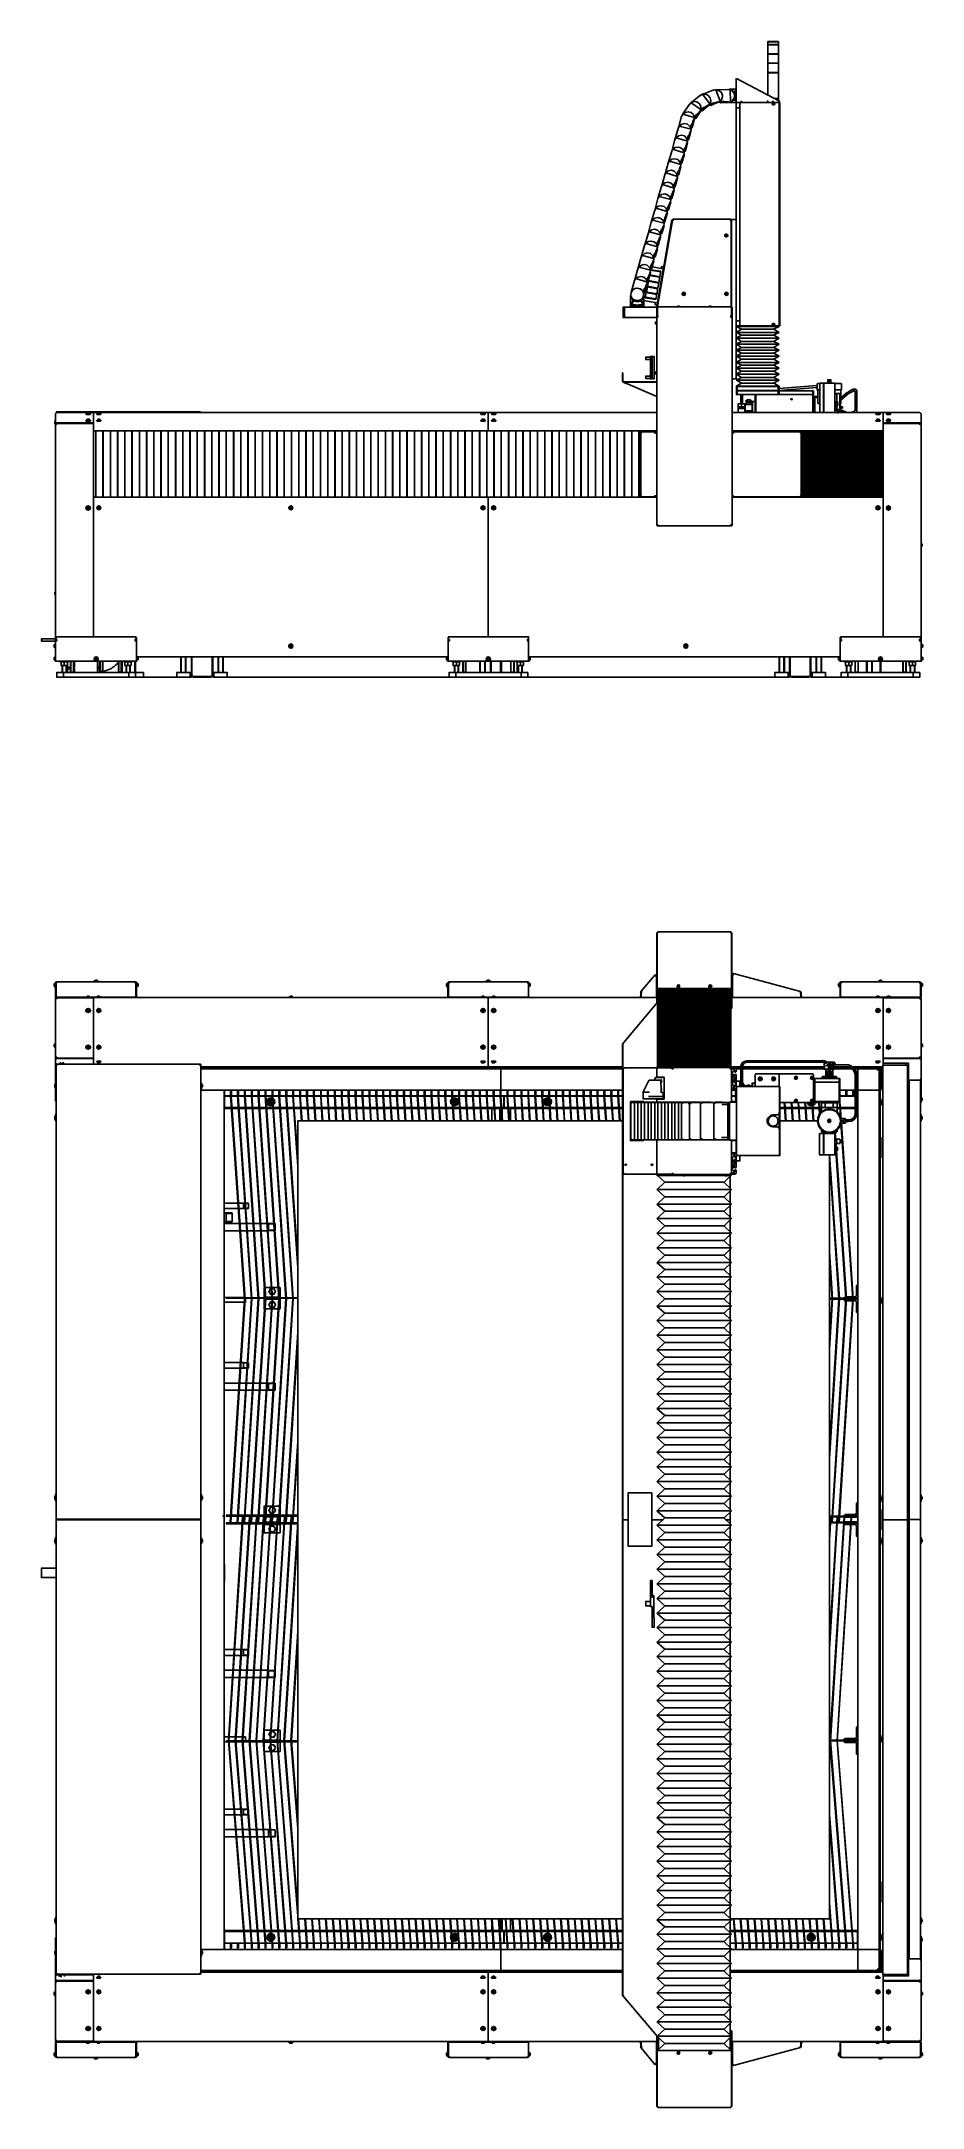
# Model space of a CAD drawing. Header units: inches. Extents: x 13215 to 16529, y 27038 to 34809.
import ezdxf

# ---------------------------------------------------------------- set-up
doc = ezdxf.new("R2010")
doc.units = ezdxf.units.IN
doc.header["$MEASUREMENT"] = 0
doc.layers.add('MAQUINAS', color=181, linetype='Continuous')

msp = doc.modelspace()

# ---------------------------------------------------------------- linework, layer by layer
at = {"layer": 'MAQUINAS'}
for points in [[(15948.3, 34807.6), (15945.9, 34806.4)], [(15986.7, 34806.4), (15945.9, 34806.4)], [(15986.7, 34796.8), (15945.9, 34796.8)], [(15986.7, 34795.6), (15945.9, 34795.6)], [(15986.7, 34762.1), (15945.9, 34762.1)], [(15986.7, 34760.9), (15945.9, 34760.9)], [(15947.1, 34806.4), (15947.1, 34796.8)], [(15947.1, 34796.8), (15947.1, 34795.6)], [(15947.1, 34795.6), (15947.1, 34762.1)], [(15947.1, 34762.1), (15947.1, 34760.9)], [(15947.1, 34760.9), (15947.1, 34726.1)], [(15948.3, 34807.6), (15985.5, 34807.6)], [(15986.7, 34806.4), (15984.3, 34808.8)], [(15986.7, 34796.8), (15986.7, 34807.6)], [(15986.7, 34795.6), (15986.7, 34798)], [(15986.7, 34762.1), (15986.7, 34796.8)], [(15986.7, 34760.9), (15986.7, 34763.2)], [(15986.7, 34726.1), (15986.7, 34762.1)], [(15828.6, 34668.6), (15826.2, 34665)], [(15827.4, 34665), (15827.4, 34666.2)], [(15827.4, 34665), (15827.4, 34666.2)], [(15827.4, 34665), (15827.4, 34666.2)], [(15827.4, 34583.6), (15827.4, 34666.2)], [(15828.6, 34668.6), (15990.3, 34583.6)], [(15986.7, 34726.1), (15945.9, 34726.1)], [(15986.7, 34726.1), (15945.9, 34726.1)], [(15986.7, 34691.4), (15945.9, 34691.4)], [(15986.7, 34690.2), (15945.9, 34690.2)], [(15947.1, 34726.1), (15947.1, 34727.3)], [(15947.1, 34726.1), (15947.1, 34691.4)], [(15947.1, 34691.4), (15947.1, 34690.2)], [(15947.1, 34690.2), (15947.1, 34606.3)], [(15986.7, 34691.4), (15986.7, 34727.3)], [(15986.7, 34726.1), (15986.7, 34727.3)], [(15986.7, 34690.2), (15986.7, 34692.6)], [(15986.7, 34593.2), (15986.7, 34691.4)], [(15652.5, 34571.6), (15658.5, 34578.8)], [(15657.3, 34577.6), (15693.2, 34606.3)], [(15695.6, 34552.4), (15695.6, 34564.4), (15689.6, 34574), (15680, 34581.2), (15669.3, 34582.4), (15658.5, 34577.6)], [(15693.2, 34605.1), (15701.6, 34611.1)], [(15700.4, 34608.7), (15743.5, 34626.7)], [(15701.6, 34609.9), (15729.1, 34574)], [(15729.1, 34574), (15732.7, 34584.8), (15730.3, 34596.8), (15723.2, 34605.1), (15713.6, 34609.9), (15701.6, 34609.9)], [(15731.5, 34568), (15760.3, 34580)], [(15743.5, 34575.2), (15741.1, 34578.8)], [(15759.1, 34581.2), (15742.3, 34575.2)], [(15759.1, 34580), (15742.3, 34574)], [(15743.5, 34625.5), (15751.9, 34626.7)], [(15750.7, 34626.7), (15796.2, 34627.9)], [(15751.9, 34626.7), (15767.5, 34583.6)], [(15767.5, 34583.6), (15774.7, 34593.2), (15775.9, 34605.1), (15772.3, 34615.9), (15763.9, 34623.1), (15751.9, 34626.7)], [(15760.3, 34578.8), (15757.9, 34582.4)], [(15760.3, 34578.8), (15757.9, 34581.2)], [(15767.5, 34583.6), (15759.1, 34578.8)], [(15768.7, 34577.6), (15763.9, 34582.4)], [(15765.1, 34580), (15765.1, 34581.2)], [(15765.1, 34580), (15768.7, 34577.6)], [(15781.9, 34583.6), (15767.5, 34582.4)], [(15769.9, 34580), (15767.5, 34580)], [(15769.9, 34580), (15767.5, 34580)], [(15780.7, 34582.4), (15768.7, 34581.2)], [(15768.7, 34582.4), (15769.9, 34580)], [(15768.7, 34580), (15768.7, 34581.2)], [(15768.7, 34580), (15768.7, 34581.2)], [(15768.7, 34577.6), (15768.7, 34578.8)], [(15768.7, 34577.6), (15798.6, 34578.8)], [(15769.9, 34581.2), (15769.9, 34580)], [(15798.6, 34581.2), (15779.5, 34580)], [(15780.7, 34580), (15780.7, 34583.6)], [(15798.6, 34581.2), (15780.7, 34581.2)], [(15781.9, 34581.2), (15781.9, 34584.8)], [(15790.2, 34580), (15787.8, 34582.4)], [(15796.2, 34627.9), (15805.8, 34626.7)], [(15807, 34581.2), (15797.4, 34580)], [(15798.6, 34580), (15798.6, 34582.4)], [(15798.6, 34578.8), (15798.6, 34582.4)], [(15798.6, 34580), (15798.6, 34581.2)], [(15813, 34627.9), (15802.2, 34627.9)], [(15814.2, 34627.9), (15802.2, 34627.9)], [(15827.4, 34578.8), (15802.2, 34578.8)], [(15803.4, 34627.9), (15803.4, 34630.3)], [(15803.4, 34629.1), (15827.4, 34629.1)], [(15803.4, 34580), (15813, 34580)], [(15803.4, 34580), (15814.2, 34580)], [(15803.4, 34580), (15803.4, 34578.8)], [(15813, 34623.1), (15804.6, 34627.9)], [(15805.8, 34626.7), (15807, 34581.2)], [(15807, 34581.2), (15813, 34586)], [(15814.2, 34627.9), (15811.8, 34627.9)], [(15814.2, 34586), (15811.8, 34584.8)], [(15813, 34627.9), (15813, 34623.1)], [(15815.4, 34620.7), (15813, 34623.1)], [(15813, 34623.1), (15814.2, 34621.9)], [(15826.2, 34620.7), (15813, 34620.7)], [(15813, 34584.8), (15813, 34580)], [(15813, 34580), (15814.2, 34580)], [(15814.2, 34621.9), (15814.2, 34629.1)], [(15814.2, 34620.7), (15814.2, 34629.1)], [(15827.4, 34620.7), (15814.2, 34620.7)], [(15814.2, 34586), (15815.4, 34588.4)], [(15814.2, 34580), (15814.2, 34587.2)], [(15814.2, 34587.2), (15814.2, 34580)], [(15814.2, 34587.2), (15826.2, 34587.2)], [(15815.4, 34620.7), (15821.4, 34609.9), (15821.4, 34598), (15815.4, 34587.2)], [(15815.4, 34587.2), (15827.4, 34587.2)], [(15827.4, 34588.4), (15819, 34588.4)], [(15820.2, 34619.5), (15827.4, 34619.5)], [(15820.2, 34588.4), (15825, 34598), (15825, 34608.7), (15820.2, 34619.5)], [(15827.4, 34627.9), (15825, 34627.9)], [(15826.2, 34620.7), (15826.2, 34629.1)], [(15826.2, 34587.2), (15826.2, 34580)], [(15826.2, 34580), (15827.4, 34580)], [(15827.4, 34578.8), (15827.4, 34584.8)], [(15827.4, 34558.4), (15827.4, 34580)], [(15827.4, 34578.8), (15839.3, 34578.8)], [(15839.3, 34578.8), (15989.1, 34578.8)], [(15839.3, 34578.8), (15841.7, 34578.8)], [(15841.7, 34578.8), (15841.7, 34558.4)], [(15846.5, 34583.6), (15847.7, 34583.6)], [(15846.5, 34583.6), (15846.5, 34578.8)], [(15847.7, 34583.6), (15847.7, 34578.8)], [(15847.7, 34578.8), (15945.9, 34578.8)], [(15944.7, 34607.5), (15947.1, 34606.3)], [(15947.1, 34583.6), (15944.7, 34583.6)], [(15945.9, 34583.6), (15945.9, 34578.8)], [(15947.1, 34578.8), (15947.1, 34584.8)], [(15967.5, 34583.6), (15965.1, 34583.6)], [(15967.5, 34580), (15965.1, 34580)], [(15966.3, 34583.6), (15966.3, 34578.8)], [(15966.3, 34580), (15967.5, 34580)], [(15967.5, 34583.6), (15967.5, 34578.8)], [(15967.5, 34578.8), (15987.9, 34578.8)], [(15986.7, 34593.2), (15971.1, 34593.2)], [(15986.7, 34592), (15973.5, 34592)], [(15986.7, 34592), (15986.7, 34594.4)], [(15986.7, 34584.8), (15986.7, 34593.2)], [(15986.7, 34584.8), (15990.3, 34583.6)], [(15987.9, 34578.8), (15990.3, 34584.8)], [(15987.9, 34578.8), (15987.9, 34580)], [(15991.5, 34578.8), (15987.9, 34578.8)], [(15989.1, 34578.8), (15989.1, 33739.2)], [(15989.1, 34578.8), (15989.1, 33739.2)], [(15991.5, 34578.8), (15991.5, 33739.2)], [(15610.6, 34483), (15622.5, 34527.3)], [(15622.5, 34526.1), (15627.3, 34535.7)], [(15626.1, 34533.3), (15652.5, 34572.8)], [(15670.5, 34522.5), (15666.9, 34533.3), (15658.5, 34540.5), (15647.7, 34544.1), (15635.7, 34541.7), (15627.3, 34534.5)], [(15627.3, 34534.5), (15670.5, 34522.5)], [(15658.5, 34577.6), (15695.6, 34552.4)], [(15668.1, 34514.1), (15662.1, 34497.3)], [(15662.1, 34484.2), (15670.5, 34514.1)], [(15668.1, 34514.1), (15662.1, 34497.3)], [(15666.9, 34505.7), (15664.5, 34504.5)], [(15669.3, 34512.9), (15666.9, 34515.3)], [(15670.5, 34512.9), (15666.9, 34515.3)], [(15670.5, 34522.5), (15669.3, 34512.9)], [(15676.4, 34518.9), (15669.3, 34517.7)], [(15678.8, 34533.3), (15671.7, 34522.5)], [(15671.7, 34517.7), (15676.4, 34520.1)], [(15671.7, 34518.9), (15671.7, 34517.7)], [(15680, 34532.1), (15672.9, 34522.5)], [(15672.9, 34522.5), (15674.1, 34521.3)], [(15675.2, 34521.3), (15672.9, 34521.3)], [(15674.1, 34522.5), (15675.2, 34521.3)], [(15674.1, 34521.3), (15674.1, 34522.5)], [(15674.1, 34521.3), (15675.2, 34520.1)], [(15675.2, 34521.3), (15675.2, 34520.1)], [(15676.4, 34518.9), (15693.2, 34545.3)], [(15676.4, 34518.9), (15676.4, 34520.1)], [(15681.2, 34532.1), (15677.6, 34534.5)], [(15681.2, 34530.9), (15678.8, 34533.3)], [(15690.8, 34545.3), (15680, 34532.1)], [(15690.8, 34545.3), (15680, 34530.9)], [(15687.2, 34539.3), (15684.8, 34538.1)], [(15692, 34544.1), (15689.6, 34546.5)], [(15693.2, 34544.1), (15689.6, 34546.5)], [(15695.6, 34552.4), (15690.8, 34544.1)], [(15700.4, 34547.7), (15693.2, 34550)], [(15695.6, 34548.9), (15695.6, 34550)], [(15695.6, 34548.9), (15700.4, 34547.7)], [(15707.6, 34560.8), (15696.8, 34552.4)], [(15707.6, 34559.6), (15698, 34552.4)], [(15698, 34552.4), (15699.2, 34551.2)], [(15700.4, 34551.2), (15698, 34550)], [(15699.2, 34552.4), (15700.4, 34551.2)], [(15699.2, 34550), (15699.2, 34551.2)], [(15699.2, 34551.2), (15699.2, 34550)], [(15699.2, 34550), (15699.2, 34551.2)], [(15700.4, 34547.7), (15724.4, 34568)], [(15700.4, 34547.7), (15700.4, 34548.9)], [(15708.8, 34558.4), (15706.4, 34562)], [(15708.8, 34557.2), (15706.4, 34560.8)], [(15722, 34569.2), (15707.6, 34558.4)], [(15723.2, 34568), (15707.6, 34557.2)], [(15716, 34563.2), (15713.6, 34563.2)], [(15714.8, 34563.2), (15716, 34563.2)], [(15723.2, 34566.8), (15720.8, 34570.4)], [(15729.1, 34574), (15722, 34566.8)], [(15724.4, 34566.8), (15722, 34569.2)], [(15723.2, 34566.8), (15726.8, 34571.6)], [(15731.5, 34568), (15725.6, 34571.6)], [(15728, 34570.4), (15728, 34569.2)], [(15728, 34569.2), (15731.5, 34568)], [(15742.3, 34577.6), (15730.3, 34572.8)], [(15742.3, 34576.4), (15730.3, 34572.8)], [(15732.7, 34570.4), (15730.3, 34570.4)], [(15731.5, 34572.8), (15732.7, 34570.4)], [(15731.5, 34572.8), (15731.5, 34571.6)], [(15731.5, 34570.4), (15731.5, 34571.6)], [(15731.5, 34571.6), (15731.5, 34570.4)], [(15731.5, 34570.4), (15731.5, 34571.6)], [(15731.5, 34568), (15731.5, 34569.2)], [(15743.5, 34574), (15741.1, 34577.6)], [(15751.9, 34577.6), (15749.5, 34577.6)], [(15841.7, 34558.4), (15826.2, 34558.4)], [(15827.4, 34558.4), (15827.4, 34139.2)], [(15841.7, 34558.4), (15841.7, 33758.3)], [(15973.5, 34574), (15971.1, 34570.4), (15966.3, 34570.4), (15963.9, 34574), (15966.3, 34577.6), (15971.1, 34577.6), (15973.5, 34574)], [(15972.3, 34574), (15969.9, 34570.4), (15966.3, 34571.6), (15966.3, 34576.4), (15969.9, 34577.6), (15972.3, 34574)], [(15968.7, 34575.2), (15966.3, 34574)], [(15968.7, 34575.2), (15966.3, 34574)], [(15967.5, 34574), (15967.5, 34575.2)], [(15969.9, 34575.2), (15967.5, 34575.2)], [(15969.9, 34575.2), (15967.5, 34575.2)], [(15967.5, 34574), (15968.7, 34572.8)], [(15967.5, 34574), (15968.7, 34572.8)], [(15968.7, 34575.2), (15968.7, 34576.4)], [(15968.7, 34572.8), (15968.7, 34574)], [(15968.7, 34572.8), (15969.9, 34572.8)], [(15968.7, 34572.8), (15969.9, 34572.8)], [(15969.9, 34575.2), (15969.9, 34576.4)], [(15969.9, 34574), (15969.9, 34576.4)], [(15969.9, 34574), (15969.9, 34576.4)], [(15969.9, 34574), (15969.9, 34575.2)], [(15969.9, 34572.8), (15969.9, 34575.2)], [(15969.9, 34572.8), (15969.9, 34575.2)], [(15969.9, 34572.8), (15969.9, 34574)], [(15585.4, 34394.3), (15597.4, 34439.9)], [(15597.4, 34438.7), (15610.6, 34484.2)], [(15597.4, 34438.7), (15602.2, 34447)], [(15645.3, 34433.9), (15641.7, 34444.6), (15633.3, 34453), (15622.5, 34455.4), (15610.6, 34453), (15602.2, 34445.8)], [(15602.2, 34445.8), (15645.3, 34433.9)], [(15610.6, 34483), (15614.2, 34491.4)], [(15658.5, 34478.2), (15653.7, 34489), (15645.3, 34497.3), (15634.5, 34499.7), (15623.7, 34497.3), (15614.2, 34490.2)], [(15614.2, 34490.2), (15658.5, 34478.2)], [(15642.9, 34425.5), (15636.9, 34408.7)], [(15636.9, 34395.5), (15645.3, 34425.5)], [(15642.9, 34425.5), (15636.9, 34408.7)], [(15644.1, 34424.3), (15641.7, 34426.7)], [(15645.3, 34424.3), (15641.7, 34426.7)], [(15650.1, 34439.9), (15642.9, 34437.5)], [(15648.9, 34454.2), (15644.1, 34442.2)], [(15645.3, 34433.9), (15644.1, 34424.3)], [(15645.3, 34442.2), (15647.7, 34441.1)], [(15648.9, 34453), (15646.5, 34442.2)], [(15646.5, 34442.2), (15647.7, 34442.2)], [(15646.5, 34437.5), (15650.1, 34441.1)], [(15646.5, 34438.7), (15646.5, 34437.5)], [(15651.3, 34453), (15647.7, 34455.4)], [(15651.3, 34453), (15647.7, 34453)], [(15647.7, 34441.1), (15647.7, 34442.2)], [(15647.7, 34441.1), (15647.7, 34442.2)], [(15647.7, 34442.2), (15647.7, 34441.1)], [(15647.7, 34441.1), (15647.7, 34442.2)], [(15650.1, 34439.9), (15657.3, 34469.8)], [(15656.1, 34469.8), (15650.1, 34453)], [(15650.1, 34439.9), (15650.1, 34441.1)], [(15654.9, 34469.8), (15651.3, 34453)], [(15653.7, 34461.4), (15651.3, 34460.2)], [(15657.3, 34468.6), (15653.7, 34471)], [(15657.3, 34468.6), (15654.9, 34471)], [(15660.9, 34498.5), (15656.1, 34486.6)], [(15662.1, 34484.2), (15656.1, 34481.8)], [(15662.1, 34497.3), (15657.3, 34486.6)], [(15657.3, 34486.6), (15659.7, 34485.4)], [(15658.5, 34478.2), (15657.3, 34468.6)], [(15658.5, 34486.6), (15660.9, 34486.6)], [(15658.5, 34481.8), (15662.1, 34485.4)], [(15660.9, 34485.4), (15658.5, 34485.4)], [(15658.5, 34481.8), (15658.5, 34483)], [(15663.3, 34497.3), (15659.7, 34499.7)], [(15659.7, 34485.4), (15659.7, 34486.6)], [(15659.7, 34485.4), (15660.9, 34485.4)], [(15663.3, 34497.3), (15660.9, 34497.3)], [(15660.9, 34486.6), (15660.9, 34485.4)], [(15662.1, 34484.2), (15662.1, 34485.4)], [(15560.3, 34305.7), (15572.2, 34351.2)], [(15572.2, 34350), (15585.4, 34395.5)], [(15572.2, 34350), (15577, 34359.6)], [(15620.2, 34345.2), (15616.6, 34356), (15608.2, 34364.4), (15596.2, 34366.8), (15585.4, 34365.6), (15577, 34358.4)], [(15577, 34358.4), (15620.2, 34345.2)], [(15585.4, 34394.3), (15589, 34403.9)], [(15632.1, 34389.5), (15628.5, 34400.3), (15620.2, 34408.7), (15609.4, 34411.1), (15598.6, 34409.9), (15589, 34402.7)], [(15589, 34402.7), (15632.1, 34389.5)], [(15623.7, 34351.2), (15617.8, 34348.8)], [(15623.7, 34364.4), (15619, 34353.6)], [(15620.2, 34345.2), (15619, 34336.8)], [(15622.5, 34365.6), (15620.2, 34353.6)], [(15620.2, 34353.6), (15622.5, 34353.6)], [(15622.5, 34353.6), (15620.2, 34352.4)], [(15620.2, 34353.6), (15622.5, 34353.6)], [(15620.2, 34350), (15621.4, 34348.8)], [(15624.9, 34364.4), (15621.4, 34366.8)], [(15621.4, 34352.4), (15622.5, 34352.4)], [(15621.4, 34348.8), (15623.7, 34352.4)], [(15626.1, 34364.4), (15622.5, 34364.4)], [(15622.5, 34353.6), (15622.5, 34352.4)], [(15622.5, 34352.4), (15622.5, 34353.6)], [(15629.7, 34381.2), (15623.7, 34364.4)], [(15623.7, 34351.2), (15632.1, 34381.2)], [(15623.7, 34351.2), (15623.7, 34352.4)], [(15630.9, 34381.2), (15624.9, 34364.4)], [(15628.5, 34374), (15626.1, 34372.8)], [(15627.3, 34372.8), (15628.5, 34375.2)], [(15632.1, 34381.2), (15628.5, 34381.2)], [(15632.1, 34380), (15629.7, 34382.4)], [(15635.7, 34409.9), (15630.9, 34397.9)], [(15636.9, 34395.5), (15630.9, 34393.1)], [(15636.9, 34408.7), (15632.1, 34397.9)], [(15632.1, 34397.9), (15634.5, 34397.9)], [(15632.1, 34388.3), (15632.1, 34394.3)], [(15632.1, 34389.5), (15632.1, 34381.2)], [(15632.1, 34381.2), (15632.1, 34386)], [(15633.3, 34397.9), (15635.7, 34397.9)], [(15635.7, 34397.9), (15633.3, 34396.7)], [(15633.3, 34393.1), (15636.9, 34396.7)], [(15635.7, 34396.7), (15633.3, 34396.7)], [(15633.3, 34394.3), (15633.3, 34393.1)], [(15638.1, 34408.7), (15634.5, 34411.1)], [(15634.5, 34396.7), (15634.5, 34397.9)], [(15634.5, 34397.9), (15634.5, 34396.7)], [(15638.1, 34408.7), (15635.7, 34408.7)], [(15636.9, 34395.5), (15636.9, 34396.7)], [(15640.5, 34417.1), (15640.5, 34418.3)], [(15547.1, 34261.4), (15560.3, 34306.9)], [(15547.1, 34261.4), (15550.7, 34271)], [(15595, 34256.6), (15590.2, 34267.4), (15583, 34275.8), (15571, 34279.4), (15560.3, 34277), (15550.7, 34269.8)], [(15550.7, 34269.8), (15595, 34256.6)], [(15560.3, 34305.7), (15563.9, 34315.3)], [(15607, 34300.9), (15603.4, 34311.7), (15595, 34320.1), (15584.2, 34323.7), (15572.2, 34321.3), (15563.9, 34314.1)], [(15563.9, 34314.1), (15607, 34300.9)], [(15597.4, 34277), (15592.6, 34265)], [(15598.6, 34277), (15593.8, 34266.2)], [(15599.8, 34277), (15596.2, 34277)], [(15601, 34275.8), (15597.4, 34278.2)], [(15598.6, 34262.6), (15607, 34293.7)], [(15604.6, 34292.5), (15598.6, 34277)], [(15605.8, 34292.5), (15599.8, 34275.8)], [(15603.4, 34285.3), (15601, 34284.1)], [(15607, 34292.5), (15603.4, 34292.5)], [(15607, 34292.5), (15604.6, 34292.5)], [(15610.6, 34321.3), (15605.8, 34309.3)], [(15611.8, 34306.9), (15605.8, 34304.5)], [(15607, 34309.3), (15609.4, 34309.3)], [(15607, 34300.9), (15607, 34292.5)], [(15610.6, 34320.1), (15608.2, 34309.3)], [(15608.2, 34309.3), (15610.6, 34309.3)], [(15610.6, 34309.3), (15608.2, 34308.1)], [(15608.2, 34304.5), (15611.8, 34308.1)], [(15608.2, 34305.7), (15608.2, 34304.5)], [(15613, 34320.1), (15609.4, 34322.5)], [(15613, 34320.1), (15609.4, 34320.1)], [(15609.4, 34308.1), (15609.4, 34309.3)], [(15609.4, 34309.3), (15609.4, 34308.1)], [(15609.4, 34308.1), (15609.4, 34309.3)], [(15617.8, 34336.8), (15611.8, 34320.1)], [(15611.8, 34306.9), (15620.2, 34336.8)], [(15617.8, 34336.8), (15611.8, 34320.1)], [(15611.8, 34306.9), (15611.8, 34308.1)], [(15615.4, 34329.7), (15615.4, 34328.5)], [(15620.2, 34335.6), (15616.6, 34338)], [(15619, 34336.8), (15616.6, 34336.8)], [(15521.9, 34172.8), (15533.9, 34218.3)], [(15568.6, 34169.2), (15565.1, 34179.9), (15556.7, 34187.1), (15545.9, 34190.7), (15535.1, 34188.3), (15525.5, 34181.1)], [(15533.9, 34217.1), (15547.1, 34262.6)], [(15533.9, 34217.1), (15538.7, 34226.7)], [(15581.8, 34213.5), (15578.2, 34224.3), (15569.8, 34231.4), (15559.1, 34235), (15547.1, 34232.6), (15538.7, 34225.5)], [(15538.7, 34225.5), (15581.8, 34213.5)], [(15573.4, 34175.1), (15581.8, 34205.1)], [(15579.4, 34203.9), (15573.4, 34188.3)], [(15579.4, 34203.9), (15573.4, 34187.1)], [(15578.2, 34196.7), (15575.8, 34195.5)], [(15580.6, 34203.9), (15578.2, 34203.9)], [(15581.8, 34203.9), (15578.2, 34203.9)], [(15585.4, 34232.6), (15580.6, 34220.7)], [(15586.6, 34218.3), (15580.6, 34215.9)], [(15581.8, 34213.5), (15580.6, 34203.9)], [(15581.8, 34220.7), (15584.2, 34220.7)], [(15585.4, 34232.6), (15583, 34221.9)], [(15583, 34221.9), (15584.2, 34220.7)], [(15583, 34217.1), (15586.6, 34219.5)], [(15583, 34217.1), (15583, 34218.3)], [(15587.8, 34231.4), (15584.2, 34233.8)], [(15587.8, 34232.6), (15584.2, 34232.6)], [(15584.2, 34219.5), (15584.2, 34220.7)], [(15584.2, 34220.7), (15584.2, 34219.5)], [(15584.2, 34220.7), (15584.2, 34219.5)], [(15584.2, 34220.7), (15584.2, 34219.5)], [(15586.6, 34218.3), (15595, 34249.4)], [(15592.6, 34248.2), (15586.6, 34232.6)], [(15592.6, 34248.2), (15586.6, 34231.4)], [(15586.6, 34218.3), (15586.6, 34219.5)], [(15590.2, 34241), (15587.8, 34239.8)], [(15593.8, 34248.2), (15591.4, 34248.2)], [(15595, 34248.2), (15591.4, 34248.2)], [(15598.6, 34262.6), (15592.6, 34260.2)], [(15593.8, 34265), (15596.2, 34265)], [(15595, 34256.6), (15593.8, 34248.2)], [(15595, 34266.2), (15597.4, 34265)], [(15595, 34261.4), (15598.6, 34263.8)], [(15595, 34261.4), (15595, 34262.6)], [(15596.2, 34265), (15596.2, 34263.8)], [(15596.2, 34263.8), (15597.4, 34263.8)], [(15597.4, 34265), (15597.4, 34263.8)], [(15597.4, 34263.8), (15597.4, 34265)], [(15598.6, 34262.6), (15598.6, 34263.8)], [(15496.8, 34084.1), (15508.8, 34129.6)], [(15508.8, 34128.4), (15521.9, 34174)], [(15508.8, 34128.4), (15513.6, 34138)], [(15556.7, 34124.8), (15553.1, 34135.6), (15544.7, 34142.8), (15533.9, 34146.4), (15521.9, 34144), (15513.6, 34136.8)], [(15513.6, 34136.8), (15556.7, 34124.8)], [(15521.9, 34172.8), (15525.5, 34182.3)], [(15525.5, 34181.1), (15568.6, 34169.2)], [(15529.1, 33808.6), (15586.6, 34138)], [(15531.5, 33812.2), (15589, 34138)], [(15589, 34135.6), (15531.5, 33812.2)], [(15548.3, 34086.5), (15556.7, 34116.5)], [(15554.3, 34115.3), (15548.3, 34099.7)], [(15554.3, 34115.3), (15548.3, 34098.5)], [(15555.5, 34115.3), (15553.1, 34115.3)], [(15556.7, 34115.3), (15553.1, 34115.3)], [(15560.3, 34130.8), (15554.3, 34128.4)], [(15556.7, 34124.8), (15555.5, 34115.3)], [(15559.1, 34144), (15556.7, 34133.2)], [(15556.7, 34133.2), (15559.1, 34132)], [(15556.7, 34128.4), (15557.9, 34128.4)], [(15560.3, 34144), (15557.9, 34133.2)], [(15561.5, 34144), (15557.9, 34144)], [(15557.9, 34133.2), (15559.1, 34132)], [(15557.9, 34128.4), (15560.3, 34132)], [(15562.7, 34142.8), (15559.1, 34145.2)], [(15559.1, 34132), (15559.1, 34133.2)], [(15559.1, 34132), (15559.1, 34133.2)], [(15559.1, 34132), (15559.1, 34133.2)], [(15559.1, 34132), (15559.1, 34133.2)], [(15560.3, 34130.8), (15568.6, 34160.8)], [(15566.3, 34159.6), (15560.3, 34144)], [(15560.3, 34130.8), (15560.3, 34132)], [(15567.5, 34159.6), (15561.5, 34142.8)], [(15565.1, 34152.4), (15562.7, 34151.2)], [(15563.9, 34151.2), (15565.1, 34153.6)], [(15568.6, 34159.6), (15565.1, 34159.6)], [(15568.6, 34159.6), (15566.3, 34159.6)], [(15572.2, 34188.3), (15567.5, 34177.5)], [(15573.4, 34175.1), (15567.5, 34171.6)], [(15569.8, 34168), (15567.5, 34172.8)], [(15573.4, 34188.3), (15568.6, 34177.5)], [(15568.6, 34177.5), (15571, 34176.3)], [(15568.6, 34169.2), (15568.6, 34159.6)], [(15568.6, 34159.6), (15568.6, 34164.4)], [(15569.8, 34177.5), (15572.2, 34176.3)], [(15569.8, 34172.8), (15573.4, 34176.3)], [(15572.2, 34176.3), (15569.8, 34175.1)], [(15569.8, 34172.8), (15569.8, 34174)], [(15574.6, 34188.3), (15571, 34188.3)], [(15571, 34176.3), (15571, 34177.5)], [(15571, 34176.3), (15572.2, 34175.1)], [(15574.6, 34187.1), (15572.2, 34189.5)], [(15572.2, 34176.3), (15572.2, 34175.1)], [(15573.4, 34175.1), (15573.4, 34176.3)], [(15586.6, 34136.8), (15591.4, 34141.6)], [(15586.6, 34136.8), (15589, 34136.8)], [(15591.4, 34138), (15587.8, 34135.6)], [(15591.4, 34135.6), (15587.8, 34135.6)], [(15589, 34136.8), (15591.4, 34140.4)], [(15589, 34135.6), (15589, 34136.8)], [(15807, 34140.4), (15590.2, 34140.4)], [(15591.4, 34140.4), (15591.4, 34135.6)], [(15809.4, 34135.6), (15805.8, 34135.6)], [(15807, 34135.6), (15807, 34141.6)], [(15807, 34140.4), (15809.4, 34139.2), (15810.6, 34135.6)], [(15807, 34139.2), (15809.4, 34135.6)], [(15808.2, 34138), (15808.2, 34135.6)], [(15810.6, 34135.6), (15808.2, 34135.6)], [(15810.6, 34128.4), (15808.2, 34128.4)], [(15809.4, 33812.2), (15809.4, 34136.8)], [(15809.4, 34135.6), (15809.4, 34128.4)], [(15809.4, 34127.2), (15810.6, 34127.2)], [(15810.6, 34139.2), (15815.4, 34139.2)], [(15810.6, 34139.2), (15810.6, 34135.6)], [(15810.6, 34135.6), (15810.6, 34128.4)], [(15810.6, 34128.4), (15810.6, 34127.2)], [(15810.6, 34127.2), (15810.6, 33808.6)], [(15815.4, 34139.2), (15822.6, 34139.2)], [(15822.6, 34139.2), (15827.4, 34139.2)], [(15827.4, 34139.2), (15827.4, 33539.1)], [(15470.4, 33996.7), (15483.6, 34041)], [(15483.6, 34039.8), (15496.8, 34085.3)], [(15483.6, 34039.8), (15488.4, 34049.4)], [(15531.5, 34036.2), (15527.9, 34047), (15519.5, 34054.2), (15507.6, 34057.8), (15496.8, 34055.4), (15488.4, 34048.2)], [(15488.4, 34048.2), (15531.5, 34036.2)], [(15496.8, 34084.1), (15500.4, 34093.7)], [(15543.5, 34080.5), (15539.9, 34091.3), (15531.5, 34098.5), (15520.7, 34102.1), (15510, 34099.7), (15500.4, 34092.5)], [(15500.4, 34092.5), (15543.5, 34080.5)], [(15533.9, 34056.6), (15529.1, 34044.6)], [(15535.1, 34042.2), (15529.1, 34039.8)], [(15535.1, 34055.4), (15530.3, 34044.6)], [(15530.3, 34044.6), (15532.7, 34043.4)], [(15531.5, 34036.2), (15530.3, 34026.6)], [(15531.5, 34044.6), (15533.9, 34044.6)], [(15531.5, 34039.8), (15535.1, 34043.4)], [(15531.5, 34039.8), (15531.5, 34041)], [(15536.3, 34055.4), (15532.7, 34057.8)], [(15532.7, 34043.4), (15532.7, 34044.6)], [(15532.7, 34043.4), (15533.9, 34043.4)], [(15537.5, 34054.2), (15533.9, 34056.6)], [(15533.9, 34044.6), (15533.9, 34043.4)], [(15533.9, 34043.4), (15533.9, 34044.6)], [(15541.1, 34072.1), (15535.1, 34055.4)], [(15535.1, 34042.2), (15543.5, 34072.1)], [(15535.1, 34042.2), (15535.1, 34043.4)], [(15542.3, 34070.9), (15536.3, 34054.2)], [(15539.9, 34063.8), (15537.5, 34062.6)], [(15538.7, 34062.6), (15539.9, 34065)], [(15543.5, 34070.9), (15539.9, 34073.3)], [(15543.5, 34070.9), (15541.1, 34070.9)], [(15547.1, 34100.9), (15542.3, 34088.9)], [(15548.3, 34086.5), (15542.3, 34084.1)], [(15548.3, 34099.7), (15543.5, 34088.9)], [(15543.5, 34088.9), (15545.9, 34087.7)], [(15543.5, 34070.9), (15543.5, 34085.3)], [(15543.5, 34080.5), (15543.5, 34070.9)], [(15544.7, 34088.9), (15547.1, 34087.7)], [(15547.1, 34087.7), (15544.7, 34087.7)], [(15544.7, 34084.1), (15548.3, 34087.7)], [(15544.7, 34084.1), (15544.7, 34085.3)], [(15549.5, 34099.7), (15545.9, 34102.1)], [(15545.9, 34087.7), (15545.9, 34088.9)], [(15545.9, 34087.7), (15545.9, 34088.9)], [(15545.9, 34087.7), (15545.9, 34088.9)], [(15549.5, 34098.5), (15547.1, 34100.9)], [(15548.3, 34086.5), (15548.3, 34087.7)], [(15551.9, 34108.1), (15551.9, 34106.9)], [(15797.4, 34079.3), (15795, 34074.5), (15789, 34073.3), (15785.4, 34075.7), (15785.4, 34081.7), (15789, 34084.1), (15795, 34082.9), (15797.4, 34079.3)], [(15796.2, 34079.3), (15793.8, 34074.5), (15790.2, 34073.3), (15786.6, 34076.9), (15786.6, 34080.5), (15790.2, 34084.1), (15793.8, 34082.9), (15796.2, 34079.3)], [(15791.4, 34080.5), (15787.8, 34080.5)], [(15791.4, 34080.5), (15787.8, 34080.5)], [(15789, 34080.5), (15789, 34081.7)], [(15793.8, 34079.3), (15791.4, 34075.7), (15789, 34076.9), (15789, 34080.5), (15791.4, 34081.7), (15793.8, 34079.3)], [(15789, 34080.5), (15789, 34078.1)], [(15789, 34080.5), (15789, 34078.1)], [(15789, 34078.1), (15789, 34079.3)], [(15789, 34078.1), (15791.4, 34076.9)], [(15789, 34078.1), (15791.4, 34076.9)], [(15792.6, 34080.5), (15790.2, 34080.5)], [(15792.6, 34080.5), (15790.2, 34080.5)], [(15791.4, 34080.5), (15791.4, 34081.7)], [(15791.4, 34076.9), (15792.6, 34079.3)], [(15791.4, 34076.9), (15792.6, 34079.3)], [(15791.4, 34076.9), (15791.4, 34078.1)], [(15792.6, 34080.5), (15792.6, 34081.7)], [(15792.6, 34078.1), (15792.6, 34081.7)], [(15792.6, 34078.1), (15792.6, 34081.7)], [(15792.6, 34078.1), (15792.6, 34079.3)], [(15458.5, 33952.4), (15470.4, 33997.9)], [(15458.5, 33952.4), (15462, 33960.7)], [(15506.4, 33947.6), (15501.6, 33958.4), (15493.2, 33966.7), (15482.4, 33969.1), (15471.6, 33966.7), (15462, 33959.6)], [(15462, 33959.6), (15506.4, 33947.6)], [(15470.4, 33996.7), (15475.2, 34005.1)], [(15518.3, 33991.9), (15514.7, 34002.7), (15506.4, 34011.1), (15495.6, 34013.4), (15483.6, 34011.1), (15475.2, 34003.9)], [(15475.2, 34003.9), (15518.3, 33991.9)], [(15508.8, 33967.9), (15504, 33956)], [(15510, 33966.7), (15505.2, 33956)], [(15511.2, 33966.7), (15507.6, 33969.1)], [(15507.6, 33960.7), (15507.6, 33961.9)], [(15511.2, 33966.7), (15508.8, 33966.7)], [(15515.9, 33983.5), (15510, 33966.7)], [(15510, 33953.6), (15518.3, 33983.5)], [(15515.9, 33983.5), (15510, 33966.7)], [(15514.7, 33975.1), (15512.4, 33973.9)], [(15512.4, 33960.7), (15551.9, 33953.6)], [(15513.6, 33973.9), (15514.7, 33976.3)], [(15517.1, 33982.3), (15514.7, 33984.7)], [(15518.3, 33982.3), (15514.7, 33984.7)], [(15521.9, 34012.3), (15517.1, 34000.3)], [(15523.1, 33997.9), (15517.1, 33995.5)], [(15518.3, 33991.9), (15517.1, 33982.3)], [(15517.1, 33982.3), (15518.3, 33987.1)], [(15518.3, 34000.3), (15520.7, 33999.1)], [(15518.3, 33990.7), (15518.3, 33996.7)], [(15521.9, 34011.1), (15519.5, 34000.3)], [(15519.5, 34000.3), (15520.7, 34000.3)], [(15519.5, 33995.5), (15523.1, 33999.1)], [(15519.5, 33995.5), (15519.5, 33996.7)], [(15524.3, 34011.1), (15520.7, 34013.4)], [(15524.3, 34011.1), (15520.7, 34011.1)], [(15520.7, 33999.1), (15520.7, 34000.3)], [(15520.7, 33999.1), (15520.7, 34000.3)], [(15520.7, 34000.3), (15520.7, 33999.1)], [(15520.7, 33999.1), (15520.7, 34000.3)], [(15529.1, 34027.8), (15523.1, 34011.1)], [(15523.1, 33997.9), (15531.5, 34027.8)], [(15529.1, 34027.8), (15523.1, 34011.1)], [(15523.1, 33997.9), (15523.1, 33999.1)], [(15526.7, 34019.4), (15524.3, 34018.2)], [(15530.3, 34026.6), (15527.9, 34029)], [(15531.5, 34026.6), (15527.9, 34029)], [(15547.1, 33954.8), (15548.3, 33961.9)], [(15547.1, 33958.4), (15547.1, 33960.7)], [(15548.3, 33960.7), (15549.5, 33963.1)], [(15549.5, 33961.9), (15556.7, 33960.7)], [(15557.9, 33960.7), (15557.9, 33961.9)], [(15433.3, 33863.7), (15445.3, 33909.2)], [(15433.3, 33863.7), (15438.1, 33873.3), (15446.5, 33879.3), (15457.3, 33880.5), (15466.8, 33878.1), (15475.2, 33872.1), (15480, 33862.5)], [(15445.3, 33908), (15458.5, 33953.6)], [(15445.3, 33908), (15450.1, 33917.6)], [(15493.2, 33903.3), (15489.6, 33914), (15481.2, 33922.4), (15470.4, 33924.8), (15458.5, 33922.4), (15450.1, 33916.4)], [(15450.1, 33916.4), (15493.2, 33903.3)], [(15470.4, 33876.9), (15453.7, 33880.5)], [(15483.6, 33879.3), (15478.8, 33867.3)], [(15486, 33878.1), (15482.4, 33880.5)], [(15490.8, 33894.9), (15484.8, 33878.1)], [(15484.8, 33864.9), (15493.2, 33894.9)], [(15490.8, 33894.9), (15484.8, 33878.1)], [(15484.8, 33878.1), (15484.8, 33880.5)], [(15488.4, 33887.7), (15488.4, 33886.5)], [(15493.2, 33893.7), (15489.6, 33896.1)], [(15492, 33894.9), (15489.6, 33894.9)], [(15498, 33909.2), (15490.8, 33906.8)], [(15494.4, 33885.3), (15490.8, 33866.1)], [(15496.8, 33923.6), (15492, 33911.6)], [(15493.2, 33903.3), (15492, 33894.9)], [(15493.2, 33911.6), (15495.6, 33910.4)], [(15532.7, 33878.1), (15493.2, 33885.3)], [(15496.8, 33922.4), (15494.4, 33911.6)], [(15494.4, 33911.6), (15495.6, 33911.6)], [(15494.4, 33906.8), (15498, 33910.4)], [(15494.4, 33908), (15494.4, 33906.8)], [(15498, 33906.8), (15494.4, 33887.7)], [(15494.4, 33887.7), (15533.9, 33880.5)], [(15499.2, 33922.4), (15495.6, 33924.8)], [(15499.2, 33922.4), (15495.6, 33922.4)], [(15495.6, 33910.4), (15495.6, 33911.6)], [(15495.6, 33910.4), (15495.6, 33911.6)], [(15495.6, 33911.6), (15495.6, 33910.4)], [(15495.6, 33910.4), (15495.6, 33911.6)], [(15499.2, 33915.2), (15496.8, 33909.2)], [(15537.5, 33899.7), (15496.8, 33906.8)], [(15498, 33909.2), (15505.2, 33939.2)], [(15504, 33939.2), (15498, 33922.4)], [(15498, 33909.2), (15498, 33910.4)], [(15498, 33909.2), (15537.5, 33902.1)], [(15502.8, 33939.2), (15499.2, 33922.4)], [(15501.6, 33930.8), (15499.2, 33929.6)], [(15505.2, 33938), (15501.6, 33940.4)], [(15541.1, 33922.4), (15501.6, 33928.4)], [(15505.2, 33938), (15502.8, 33940.4)], [(15541.1, 33923.6), (15502.8, 33930.8)], [(15510, 33953.6), (15504, 33951.2)], [(15505.2, 33956), (15507.6, 33954.8)], [(15505.2, 33950), (15544.7, 33944)], [(15506.4, 33947.6), (15505.2, 33938)], [(15544.7, 33941.6), (15505.2, 33947.6)], [(15506.4, 33956), (15508.8, 33956)], [(15506.4, 33951.2), (15510, 33954.8)], [(15508.8, 33954.8), (15506.4, 33954.8)], [(15506.4, 33951.2), (15506.4, 33952.4)], [(15507.6, 33954.8), (15507.6, 33956)], [(15507.6, 33954.8), (15508.8, 33954.8)], [(15508.8, 33956), (15508.8, 33954.8)], [(15510, 33953.6), (15510, 33954.8)], [(15530.3, 33858.9), (15532.7, 33879.3)], [(15553.1, 33951.2), (15531.5, 33826.6)], [(15533.9, 33880.5), (15537.5, 33900.9)], [(15537.5, 33902.1), (15541.1, 33923.6)], [(15544.7, 33944), (15541.1, 33923.6)], [(15551.9, 33953.6), (15553.1, 33951.2)], [(15554.3, 33950), (15551.9, 33952.4)], [(15403.4, 33770.3), (15403.4, 33809.8)], [(15403.4, 33808.6), (15408.1, 33808.6)], [(15408.1, 33808.6), (15530.3, 33808.6)], [(15408.1, 33808.6), (15408.1, 33770.3)], [(15432.1, 33851.8), (15429.7, 33851.8)], [(15433.3, 33815.8), (15429.7, 33815.8)], [(15432.1, 33815.8), (15429.7, 33815.8)], [(15430.9, 33815.8), (15430.9, 33852.9)], [(15439.3, 33839.8), (15430.9, 33839.8)], [(15439.3, 33827.8), (15430.9, 33827.8)], [(15433.3, 33826.6), (15430.9, 33826.6)], [(15430.9, 33811), (15430.9, 33817)], [(15430.9, 33815.8), (15430.9, 33817)], [(15430.9, 33811), (15481.2, 33811)], [(15436.9, 33842.2), (15432.1, 33851.8), (15433.3, 33863.7)], [(15432.1, 33851.8), (15432.1, 33839.8)], [(15436.9, 33842.2), (15432.1, 33842.2)], [(15439.3, 33827.8), (15432.1, 33827.8)], [(15432.1, 33827.8), (15432.1, 33815.8)], [(15432.1, 33818.2), (15433.3, 33818.2)], [(15432.1, 33815.8), (15432.1, 33817)], [(15433.3, 33850.6), (15433.3, 33842.2)], [(15433.3, 33842.2), (15433.3, 33839.8)], [(15433.3, 33839.8), (15438.1, 33839.8)], [(15433.3, 33827.8), (15433.3, 33815.8)], [(15438.1, 33839.8), (15435.7, 33843.4)], [(15438.1, 33827.8), (15435.7, 33827.8)], [(15475.2, 33817), (15435.7, 33817)], [(15439.3, 33838.6), (15436.9, 33841)], [(15436.9, 33827.8), (15436.9, 33829)], [(15436.9, 33817), (15436.9, 33827.8)], [(15436.9, 33817), (15436.9, 33827.8)], [(15436.9, 33826.6), (15436.9, 33827.8)], [(15436.9, 33826.6), (15440.5, 33826.6)], [(15436.9, 33818.2), (15436.9, 33819.4)], [(15436.9, 33817), (15438.1, 33817)], [(15438.1, 33827.8), (15438.1, 33829)], [(15438.1, 33826.6), (15438.1, 33817)], [(15439.3, 33839.8), (15439.3, 33827.8)], [(15472.8, 33838.6), (15462, 33833.8), (15450.1, 33833.8), (15439.3, 33838.6)], [(15439.3, 33838.6), (15439.3, 33827.8)], [(15450.1, 33817), (15439.3, 33817)], [(15440.5, 33826.6), (15440.5, 33835)], [(15440.5, 33833.8), (15451.3, 33830.2), (15462, 33830.2), (15471.6, 33833.8)], [(15440.5, 33818.2), (15450.1, 33818.2)], [(15440.5, 33818.2), (15440.5, 33817)], [(15441.7, 33817), (15441.7, 33818.2)], [(15448.9, 33817), (15448.9, 33818.2)], [(15450.1, 33817), (15450.1, 33819.4)], [(15472.8, 33817), (15460.9, 33817)], [(15462, 33818.2), (15472.8, 33818.2)], [(15462, 33818.2), (15462, 33817)], [(15463.2, 33817), (15463.2, 33818.2)], [(15474, 33839.8), (15471.6, 33838.6)], [(15471.6, 33833.8), (15471.6, 33826.6)], [(15480, 33827.8), (15471.6, 33827.8)], [(15471.6, 33826.6), (15475.2, 33826.6)], [(15471.6, 33817), (15471.6, 33818.2)], [(15475.2, 33842.2), (15472.8, 33839.8)], [(15472.8, 33827.8), (15472.8, 33841)], [(15472.8, 33839.8), (15472.8, 33841)], [(15472.8, 33827.8), (15472.8, 33839.8)], [(15472.8, 33839.8), (15480, 33839.8)], [(15472.8, 33839.8), (15474, 33839.8)], [(15475.2, 33827.8), (15472.8, 33827.8)], [(15472.8, 33827.8), (15480, 33827.8)], [(15472.8, 33817), (15472.8, 33819.4)], [(15480, 33842.2), (15474, 33842.2)], [(15474, 33839.8), (15480, 33839.8)], [(15474, 33827.8), (15474, 33829)], [(15474, 33817), (15474, 33827.8)], [(15474, 33817), (15475.2, 33817)], [(15480, 33862.5), (15480, 33851.8), (15475.2, 33842.2)], [(15475.2, 33827.8), (15475.2, 33829)], [(15475.2, 33826.6), (15475.2, 33827.8)], [(15475.2, 33826.6), (15475.2, 33817)], [(15475.2, 33826.6), (15475.2, 33817)], [(15475.2, 33818.2), (15475.2, 33819.4)], [(15477.6, 33839.8), (15478.8, 33839.8)], [(15484.8, 33864.9), (15478.8, 33862.5)], [(15481.2, 33815.8), (15478.8, 33815.8)], [(15484.8, 33878.1), (15480, 33867.3)], [(15480, 33867.3), (15482.4, 33867.3)], [(15480, 33849.4), (15482.4, 33864.9)], [(15480, 33850.6), (15480, 33863.7)], [(15480, 33839.8), (15480, 33852.9)], [(15480, 33842.2), (15480, 33851.8)], [(15480, 33851.8), (15481.2, 33851.8)], [(15480, 33839.8), (15480, 33843.4)], [(15529.1, 33825.4), (15480, 33833.8)], [(15480, 33815.8), (15480, 33829)], [(15480, 33815.8), (15480, 33829)], [(15480, 33826.6), (15480, 33827.8)], [(15480, 33818.2), (15480, 33819.4)], [(15480, 33815.8), (15480, 33817)], [(15480, 33815.8), (15481.2, 33815.8)], [(15481.2, 33867.3), (15483.6, 33867.3)], [(15483.6, 33867.3), (15481.2, 33866.1)], [(15481.2, 33862.5), (15484.8, 33866.1)], [(15481.2, 33863.7), (15481.2, 33862.5)], [(15481.2, 33851.8), (15481.2, 33815.8)], [(15481.2, 33815.8), (15481.2, 33817)], [(15481.2, 33815.8), (15481.2, 33811)], [(15482.4, 33866.1), (15483.6, 33868.5)], [(15482.4, 33866.1), (15482.4, 33867.3)], [(15482.4, 33867.3), (15482.4, 33866.1)], [(15482.4, 33866.1), (15482.4, 33867.3)], [(15486, 33878.1), (15483.6, 33878.1)], [(15484.8, 33864.9), (15484.8, 33866.1)], [(15489.6, 33863.7), (15486, 33844.6)], [(15526.7, 33839.8), (15486, 33847)], [(15486, 33844.6), (15525.5, 33837.4)], [(15529.1, 33856.5), (15488.4, 33863.7)], [(15490.8, 33866.1), (15530.3, 33858.9)], [(15523.1, 33819.4), (15524.3, 33827.8)], [(15523.1, 33821.8), (15523.1, 33824.2)], [(15530.3, 33817), (15523.1, 33819.4)], [(15523.1, 33819.4), (15524.3, 33818.2)], [(15525.5, 33837.4), (15529.1, 33857.7)], [(15531.5, 33808.6), (15527.9, 33808.6)], [(15529.1, 33825.4), (15531.5, 33827.8)], [(15531.5, 33812.2), (15529.1, 33809.8)], [(15529.1, 33775.1), (15529.1, 33809.8)], [(15529.1, 33808.6), (15530.3, 33808.6)], [(15530.3, 33809.8), (15530.3, 33811)], [(15530.3, 33808.6), (15530.3, 33809.8)], [(15530.3, 33809.8), (15530.3, 33808.6)], [(15531.5, 33827.8), (15532.7, 33827.8)], [(15531.5, 33815.8), (15531.5, 33817)], [(15531.5, 33809.8), (15531.5, 33811)], [(15531.5, 33808.6), (15531.5, 33809.8)], [(15531.5, 33808.6), (15531.5, 33809.8)], [(15531.5, 33808.6), (15531.5, 33809.8)], [(15531.5, 33808.6), (15531.5, 33809.8)], [(15531.5, 33809.8), (15810.6, 33809.8)], [(15531.5, 33809.8), (15531.5, 33776.3)], [(15531.5, 33775.1), (15531.5, 33809.8)], [(15608.2, 33813.4), (15604.6, 33809.8)], [(15614.2, 33813.4), (15607, 33813.4)], [(15616.6, 33809.8), (15613, 33814.6)], [(15636.9, 33858.9), (15634.5, 33854.1), (15629.7, 33852.9), (15624.9, 33856.5), (15624.9, 33861.3), (15629.7, 33864.9), (15634.5, 33863.7), (15636.9, 33858.9)], [(15635.7, 33858.9), (15634.5, 33854.1), (15629.7, 33854.1), (15626.1, 33856.5), (15626.1, 33861.3), (15629.7, 33863.7), (15634.5, 33862.5), (15635.7, 33858.9)], [(15630.9, 33861.3), (15627.3, 33860.1)], [(15630.9, 33861.3), (15627.3, 33860.1)], [(15628.5, 33860.1), (15628.5, 33861.3)], [(15633.3, 33858.9), (15632.1, 33856.5), (15628.5, 33857.7), (15628.5, 33860.1), (15632.1, 33861.3), (15633.3, 33858.9)], [(15628.5, 33860.1), (15628.5, 33857.7)], [(15628.5, 33860.1), (15628.5, 33857.7)], [(15628.5, 33857.7), (15628.5, 33858.9)], [(15628.5, 33857.7), (15630.9, 33856.5)], [(15628.5, 33857.7), (15630.9, 33856.5)], [(15633.3, 33860.1), (15629.7, 33862.5)], [(15633.3, 33860.1), (15629.7, 33862.5)], [(15630.9, 33861.3), (15630.9, 33862.5)], [(15630.9, 33856.5), (15633.3, 33858.9)], [(15630.9, 33856.5), (15633.3, 33858.9)], [(15630.9, 33856.5), (15630.9, 33857.7)], [(15633.3, 33860.1), (15633.3, 33861.3)], [(15633.3, 33857.7), (15633.3, 33861.3)], [(15633.3, 33857.7), (15633.3, 33861.3)], [(15633.3, 33857.7), (15633.3, 33858.9)], [(15728, 33813.4), (15724.4, 33809.8)], [(15733.9, 33813.4), (15726.8, 33813.4)], [(15736.3, 33809.8), (15732.7, 33814.6)], [(15797.4, 33858.9), (15795, 33854.1), (15789, 33852.9), (15785.4, 33856.5), (15785.4, 33861.3), (15789, 33864.9), (15795, 33863.7), (15797.4, 33858.9)], [(15796.2, 33858.9), (15793.8, 33854.1), (15790.2, 33854.1), (15786.6, 33856.5), (15786.6, 33861.3), (15790.2, 33863.7), (15793.8, 33862.5), (15796.2, 33858.9)], [(15791.4, 33861.3), (15787.8, 33860.1)], [(15791.4, 33861.3), (15787.8, 33860.1)], [(15789, 33860.1), (15789, 33861.3)], [(15793.8, 33858.9), (15791.4, 33856.5), (15789, 33857.7), (15789, 33860.1), (15791.4, 33861.3), (15793.8, 33858.9)], [(15789, 33860.1), (15789, 33857.7)], [(15789, 33860.1), (15789, 33857.7)], [(15789, 33857.7), (15789, 33858.9)], [(15789, 33857.7), (15791.4, 33856.5)], [(15789, 33857.7), (15791.4, 33856.5)], [(15792.6, 33860.1), (15790.2, 33862.5)], [(15792.6, 33860.1), (15790.2, 33862.5)], [(15791.4, 33861.3), (15791.4, 33862.5)], [(15791.4, 33856.5), (15792.6, 33858.9)], [(15791.4, 33856.5), (15792.6, 33858.9)], [(15791.4, 33856.5), (15791.4, 33857.7)], [(15792.6, 33860.1), (15792.6, 33861.3)], [(15792.6, 33857.7), (15792.6, 33861.3)], [(15792.6, 33857.7), (15792.6, 33861.3)], [(15792.6, 33857.7), (15792.6, 33858.9)], [(15809.4, 33809.8), (15809.4, 33813.4)], [(15810.6, 33776.3), (15810.6, 33811)], [(15810.6, 33809.8), (15810.6, 33811)], [(15810.6, 33808.6), (15810.6, 33809.8)], [(15810.6, 33808.6), (15810.6, 33809.8)], [(15810.6, 33808.6), (15810.6, 33809.8)], [(15810.6, 33808.6), (15810.6, 33809.8)], [(15810.6, 33808.6), (15810.6, 33775.1)], [(15810.6, 33808.6), (15813, 33808.6)], [(15813, 33808.6), (15813, 33775.1)], [(15408.1, 33770.3), (15402.2, 33770.3)], [(15408.1, 33770.3), (15529.1, 33770.3)], [(15527.9, 33753.5), (15523.1, 33751.1)], [(15524.3, 33746.3), (15524.3, 33752.3)], [(15524.3, 33746.3), (15527.9, 33744)], [(15529.1, 33754.7), (15526.7, 33754.7)], [(15531.5, 33771.5), (15527.9, 33771.5)], [(15527.9, 33742.8), (15527.9, 33755.9)], [(15527.9, 33742.8), (15529.1, 33742.8)], [(15529.1, 33771.5), (15529.1, 33776.3)], [(15529.1, 33775.1), (15531.5, 33775.1)], [(15529.1, 32991.8), (15529.1, 33772.7)], [(15533.9, 33771.5), (15529.1, 33771.5)], [(15533.9, 33771.5), (15530.3, 33771.5)], [(15531.5, 33776.3), (15531.5, 33775.1)], [(15531.5, 33776.3), (15533.9, 33776.3)], [(15531.5, 33771.5), (15531.5, 33776.3)], [(15531.5, 33775.1), (15533.9, 33775.1)], [(15533.9, 33776.3), (15533.9, 33771.5)], [(15810.6, 33771.5), (15807, 33771.5)], [(15808.2, 33771.5), (15808.2, 33777.5)], [(15808.2, 33776.3), (15810.6, 33776.3)], [(15808.2, 33775.1), (15810.6, 33775.1)], [(15813, 33771.5), (15808.2, 33771.5)], [(15813, 33775.1), (15809.4, 33775.1)], [(15813, 33771.5), (15809.4, 33771.5)], [(15810.6, 33776.3), (15810.6, 33775.1)], [(15810.6, 33775.1), (15810.6, 33771.5)], [(15813, 33775.1), (15813, 33771.5)], [(15813, 33771.5), (15813, 32991.8)], [(15839.3, 33739.2), (15826.2, 33739.2)], [(15827.4, 33758.3), (15841.7, 33758.3)], [(15989.1, 33736.8), (15827.4, 33736.8)], [(15847.7, 33726), (15827.4, 33714)], [(15828.6, 33739.2), (15828.6, 33736.8)], [(15828.6, 33736.8), (15847.7, 33726)], [(15989.1, 33739.2), (15838.1, 33739.2)], [(15841.7, 33739.2), (15838.1, 33739.2)], [(15841.7, 33758.3), (15841.7, 33739.2)], [(15969.9, 33726), (15846.5, 33726)], [(15973.5, 33744), (15971.1, 33740.4), (15966.3, 33740.4), (15963.9, 33744), (15966.3, 33747.5), (15971.1, 33747.5), (15973.5, 33744)], [(15972.3, 33744), (15969.9, 33740.4), (15966.3, 33741.6), (15966.3, 33746.3), (15969.9, 33747.5), (15972.3, 33744)], [(15968.7, 33745.2), (15966.3, 33744)], [(15968.7, 33745.2), (15966.3, 33744)], [(15967.5, 33744), (15967.5, 33745.2)], [(15969.9, 33745.2), (15967.5, 33745.2)], [(15969.9, 33745.2), (15967.5, 33745.2)], [(15967.5, 33744), (15968.7, 33742.8)], [(15967.5, 33744), (15968.7, 33742.8)], [(15968.7, 33745.2), (15968.7, 33746.3)], [(15968.7, 33742.8), (15968.7, 33744)], [(15968.7, 33742.8), (15969.9, 33742.8)], [(15968.7, 33742.8), (15969.9, 33742.8)], [(15989.1, 33736.8), (15968.7, 33726)], [(15969.9, 33745.2), (15969.9, 33746.3)], [(15969.9, 33744), (15969.9, 33746.3)], [(15969.9, 33744), (15969.9, 33746.3)], [(15969.9, 33744), (15969.9, 33745.2)], [(15969.9, 33742.8), (15969.9, 33745.2)], [(15969.9, 33742.8), (15969.9, 33745.2)], [(15969.9, 33742.8), (15969.9, 33744)], [(15969.9, 33726), (15989.1, 33714)], [(15991.5, 33739.2), (15987.9, 33739.2)], [(15989.1, 33739.2), (15989.1, 33736.8)], [(15989.1, 33714), (15827.4, 33714)], [(15847.7, 33703.2), (15827.4, 33692.4)], [(15989.1, 33692.4), (15827.4, 33692.4)], [(15847.7, 33680.5), (15827.4, 33669.7)], [(15989.1, 33669.7), (15827.4, 33669.7)], [(15847.7, 33657.7), (15827.4, 33646.9)], [(15989.1, 33646.9), (15827.4, 33646.9)], [(15828.6, 33714), (15847.7, 33703.2)], [(15828.6, 33692.4), (15847.7, 33680.5)], [(15828.6, 33669.7), (15847.7, 33657.7)], [(15828.6, 33646.9), (15847.7, 33636.2)], [(15969.9, 33703.2), (15846.5, 33703.2)], [(15969.9, 33680.5), (15846.5, 33680.5)], [(15969.9, 33657.7), (15846.5, 33657.7)], [(15989.1, 33714), (15968.7, 33703.2)], [(15989.1, 33692.4), (15968.7, 33680.5)], [(15989.1, 33669.7), (15968.7, 33657.7)], [(15989.1, 33646.9), (15968.7, 33636.2)], [(15969.9, 33703.2), (15989.1, 33692.4)], [(15969.9, 33680.5), (15989.1, 33669.7)], [(15969.9, 33657.7), (15989.1, 33646.9)], [(15506.4, 33620.6), (15487.2, 33620.6)], [(15506.4, 33612.2), (15487.2, 33612.2)], [(15488.4, 33612.2), (15488.4, 33621.8)], [(15512.4, 33608.6), (15505.2, 33608.6)], [(15506.4, 33608.6), (15506.4, 33624.2)], [(15506.4, 33623), (15512.4, 33623)], [(15506.4, 33553.5), (15506.4, 33609.8)], [(15512.4, 33623), (15512.4, 33539.1)], [(15512.4, 33623), (15518.3, 33623)], [(15519.5, 33621.8), (15517.1, 33621.8)], [(15518.3, 33621.8), (15518.3, 33624.2)], [(15519.5, 33539.1), (15519.5, 33623)], [(15847.7, 33636.2), (15827.4, 33624.2)], [(15989.1, 33624.2), (15827.4, 33624.2)], [(15847.7, 33613.4), (15827.4, 33601.4)], [(15989.1, 33601.4), (15827.4, 33601.4)], [(15847.7, 33590.6), (15827.4, 33579.9)], [(15989.1, 33579.9), (15827.4, 33579.9)], [(15828.6, 33624.2), (15847.7, 33613.4)], [(15828.6, 33601.4), (15847.7, 33590.6)], [(15828.6, 33579.9), (15847.7, 33567.9)], [(15969.9, 33636.2), (15846.5, 33636.2)], [(15969.9, 33613.4), (15846.5, 33613.4)], [(15969.9, 33590.6), (15846.5, 33590.6)], [(15989.1, 33624.2), (15968.7, 33613.4)], [(15989.1, 33601.4), (15968.7, 33590.6)], [(15989.1, 33579.9), (15968.7, 33567.9)], [(15969.9, 33636.2), (15989.1, 33624.2)], [(15969.9, 33613.4), (15989.1, 33601.4)], [(15969.9, 33590.6), (15989.1, 33579.9)], [(15402.2, 33561.9), (15399.8, 33561.9)], [(15401, 33561.9), (15401, 33531.9)], [(15401, 33531.9), (15402.2, 33528.4), (15405.8, 33527.2)], [(15402.2, 33561.9), (15402.2, 33531.9)], [(15402.2, 33531.9), (15405.8, 33528.4)], [(15529.1, 33528.4), (15404.6, 33528.4)], [(15529.1, 33527.2), (15404.6, 33527.2)], [(15405.8, 33528.4), (15405.8, 33527.2)], [(15414.1, 33522.4), (15405.8, 33527.2)], [(15414.1, 33522.4), (15405.8, 33526)], [(15407, 33527.2), (15407, 33526)], [(15407, 33524.8), (15407, 33527.2)], [(15529.1, 33473.3), (15412.9, 33523.6)], [(15506.4, 33549.9), (15487.2, 33549.9)], [(15506.4, 33540.3), (15487.2, 33540.3)], [(15488.4, 33540.3), (15488.4, 33551.1)], [(15512.4, 33539.1), (15505.2, 33539.1)], [(15506.4, 33539.1), (15506.4, 33554.7)], [(15506.4, 33553.5), (15512.4, 33553.5)], [(15512.4, 33539.1), (15518.3, 33539.1)], [(15518.3, 33539.1), (15518.3, 33540.3)], [(15518.3, 33539.1), (15519.5, 33539.1)], [(15527.9, 33566.7), (15523.1, 33563.1)], [(15524.3, 33558.3), (15524.3, 33564.3)], [(15524.3, 33558.3), (15527.9, 33555.9)], [(15529.1, 33566.7), (15526.7, 33566.7)], [(15527.9, 33554.7), (15527.9, 33567.9)], [(15527.9, 33554.7), (15529.1, 33554.7)], [(15813, 33539.1), (15815.4, 33539.1)], [(15815.4, 33539.1), (15822.6, 33539.1)], [(15822.6, 33539.1), (15827.4, 33539.1)], [(15847.7, 33567.9), (15827.4, 33557.1)], [(15989.1, 33557.1), (15827.4, 33557.1)], [(15847.7, 33545.1), (15827.4, 33534.3)], [(15989.1, 33534.3), (15827.4, 33534.3)], [(15847.7, 33523.6), (15827.4, 33511.6)], [(15989.1, 33511.6), (15827.4, 33511.6)], [(15832.2, 33496), (15827.4, 33496)], [(15832.2, 33494.8), (15827.4, 33494.8)], [(15828.6, 33557.1), (15847.7, 33545.1)], [(15828.6, 33534.3), (15847.7, 33523.6)], [(15828.6, 33511.6), (15828.6, 33510.4)], [(15828.6, 33496), (15828.6, 33511.6)], [(15828.6, 33510.4), (15989.1, 33510.4)], [(15828.6, 33494.8), (15828.6, 33497.2)], [(15828.6, 33496), (15832.2, 33496)], [(15828.6, 33480.4), (15828.6, 33496)], [(15828.6, 33494.8), (15832.2, 33494.8)], [(15832.2, 33510.4), (15985.5, 33510.4)], [(15832.2, 33510.4), (15832.2, 33496)], [(15832.2, 33496), (15985.5, 33496)], [(15832.2, 33496), (15832.2, 33494.8)], [(15832.2, 33496), (15985.5, 33496)], [(15832.2, 33494.8), (15985.5, 33494.8)], [(15832.2, 33494.8), (15985.5, 33494.8)], [(15832.2, 33494.8), (15832.2, 33480.4)], [(15969.9, 33567.9), (15846.5, 33567.9)], [(15969.9, 33545.1), (15846.5, 33545.1)], [(15969.9, 33523.6), (15846.5, 33523.6)], [(15989.1, 33557.1), (15968.7, 33545.1)], [(15989.1, 33534.3), (15968.7, 33523.6)], [(15969.9, 33567.9), (15989.1, 33557.1)], [(15969.9, 33545.1), (15989.1, 33534.3)], [(15969.9, 33523.6), (15989.1, 33511.6)], [(15989.1, 33496), (15984.3, 33496)], [(15989.1, 33494.8), (15984.3, 33494.8)], [(15985.5, 33496), (15985.5, 33511.6)], [(15985.5, 33494.8), (15985.5, 33497.2)], [(15985.5, 33496), (15989.1, 33496)], [(15985.5, 33480.4), (15985.5, 33496)], [(15985.5, 33494.8), (15989.1, 33494.8)], [(16132.8, 33514), (15987.9, 33503.2)], [(15989.1, 33511.6), (15989.1, 33510.4)], [(15989.1, 33510.4), (15989.1, 33496)], [(15989.1, 33496), (16132.8, 33506.8)], [(15989.1, 33496), (15989.1, 33494.8)], [(15989.1, 33494.8), (15998.6, 33494.8)], [(15989.1, 33494.8), (15989.1, 33480.4)], [(16116, 33494.8), (15997.4, 33494.8)], [(16116, 33480.4), (16116, 33496)], [(16116, 33494.8), (16118.4, 33494.8)], [(16118.4, 33494.8), (16118.4, 33480.4)], [(16136.4, 33522.4), (16131.6, 33520)], [(16142.4, 33498.4), (16131.6, 33498.4)], [(16132.8, 33520), (16132.8, 33498.4)], [(16135.2, 33498.4), (16135.2, 33446.9)], [(16136.4, 33522.4), (16142.4, 33522.4)], [(16142.4, 33518.8), (16142.4, 33524.8)], [(16142.4, 33523.6), (16156.8, 33523.6)], [(16142.4, 33518.8), (16142.4, 33413.4)], [(16157.9, 33522.4), (16155.6, 33522.4)], [(16156.8, 33523.6), (16156.8, 33518.8)], [(16156.8, 33518.8), (16156.8, 33413.4)], [(16157.9, 33523.6), (16198.7, 33523.6)], [(16157.9, 33523.6), (16157.9, 33518.8)], [(16157.9, 33518.8), (16157.9, 33413.4)], [(16174.7, 33535.5), (16171.1, 33535.5)], [(16184.3, 33534.3), (16171.1, 33534.3)], [(16175.9, 33530.8), (16171.1, 33530.8)], [(16172.3, 33535.5), (16172.3, 33536.7)], [(16172.3, 33535.5), (16172.3, 33534.3)], [(16183.1, 33531.9), (16172.3, 33531.9)], [(16172.3, 33529.6), (16175.9, 33531.9)], [(16172.3, 33531.9), (16172.3, 33530.8)], [(16173.5, 33531.9), (16172.3, 33531.9)], [(16172.3, 33530.8), (16172.3, 33529.6)], [(16172.3, 33529.6), (16172.3, 33523.6)], [(16181.9, 33535.5), (16173.5, 33535.5)], [(16183.1, 33533.1), (16173.5, 33533.1)], [(16174.7, 33534.3), (16174.7, 33533.1)], [(16174.7, 33533.1), (16174.7, 33531.9)], [(16181.9, 33530.8), (16174.7, 33530.8)], [(16175.9, 33530.8), (16178.3, 33529.6)], [(16178.3, 33529.6), (16181.9, 33531.9)], [(16178.3, 33529.6), (16178.3, 33523.6)], [(16184.3, 33535.5), (16180.7, 33535.5)], [(16184.3, 33530.8), (16180.7, 33530.8)], [(16181.9, 33533.1), (16181.9, 33535.5)], [(16181.9, 33530.8), (16184.3, 33529.6)], [(16183.1, 33531.9), (16183.1, 33534.3)], [(16184.3, 33531.9), (16183.1, 33531.9)], [(16184.3, 33534.3), (16184.3, 33536.7)], [(16184.3, 33535.5), (16184.3, 33536.7)], [(16184.3, 33530.8), (16184.3, 33533.1)], [(16184.3, 33529.6), (16184.3, 33531.9)], [(16184.3, 33529.6), (16184.3, 33523.6)], [(16223.8, 33498.4), (16197.5, 33498.4)], [(16198.7, 33523.6), (16198.7, 33524.8)], [(16198.7, 33523.6), (16198.7, 33518.8)], [(16198.7, 33522.4), (16220.2, 33522.4)], [(16198.7, 33518.8), (16198.7, 33511.6)], [(16198.7, 33413.4), (16198.7, 33512.8)], [(16198.7, 33511.6), (16198.7, 33512.8)], [(16223.8, 33520), (16219, 33523.6)], [(16221.4, 33446.9), (16221.4, 33499.6)], [(16223.8, 33498.4), (16223.8, 33521.2)], [(16281.3, 33493.6), (16281.3, 33497.2), (16280.1, 33498.4), (16278.9, 33499.6), (16277.7, 33500.8), (16268.1, 33500.8), (16265.7, 33499.6), (16263.4, 33498.4), (16259.8, 33497.2), (16257.4, 33496), (16253.8, 33493.6), (16251.4, 33492.4), (16249, 33490), (16247.8, 33488.8), (16245.4, 33487.6)], [(16250.2, 33482.8), (16251.4, 33484), (16252.6, 33485.2), (16255, 33486.4), (16257.4, 33488.8), (16261, 33490), (16263.4, 33491.2), (16265.7, 33492.4), (16268.1, 33493.6), (16269.3, 33494.8), (16275.3, 33494.8), (16275.3, 33493.6)], [(16275.3, 33493.6), (16275.3, 33423)], [(16281.3, 33423), (16281.3, 33494.8)], [(13268.9, 33407.4), (13271.3, 33411), (13273.7, 33413.4)], [(13271.3, 33412.2), (13273.7, 33417)], [(13271.3, 33412.2), (13271.3, 33413.4)], [(13812.7, 33415.8), (13272.5, 33415.8)], [(13272.5, 33412.2), (13273.7, 33415.8)], [(13273.7, 33415.8), (13273.7, 33413.4)], [(13273.7, 33413.4), (13273.7, 33414.6)], [(13273.7, 33413.4), (13411.5, 33413.4)], [(13388.7, 33412.2), (13388.7, 33413.4)], [(13388.7, 33412.2), (13388.7, 33413.4)], [(13388.7, 33412.2), (13388.7, 33413.4)], [(13388.7, 33412.2), (13388.7, 33413.4)], [(13388.7, 33412.2), (13388.7, 33413.4)], [(13391.1, 33411), (13391.1, 33413.4)], [(13391.1, 33412.2), (13391.1, 33413.4)], [(13391.1, 33411), (13391.1, 33413.4)], [(13391.1, 33411), (13393.5, 33413.4)], [(13393.5, 33412.2), (13393.5, 33413.4)], [(13393.5, 33412.2), (13393.5, 33413.4)], [(13393.5, 33412.2), (13393.5, 33413.4)], [(13393.5, 33412.2), (13393.5, 33413.4)], [(13398.3, 33407.4), (13393.5, 33413.4)], [(14895.5, 33413.4), (13410.3, 33413.4)], [(13411.5, 33413.4), (13411.5, 33414.6)], [(13411.5, 33413.4), (13411.5, 33373.8)], [(13411.5, 33413.4), (13411.5, 33373.8)], [(13428.2, 33412.2), (13428.2, 33413.4)], [(13429.4, 33412.2), (13429.4, 33413.4)], [(13429.4, 33411), (13429.4, 33413.4)], [(13433, 33412.2), (13433, 33413.4)], [(13433, 33411), (13433, 33413.4)], [(13433, 33411), (13434.2, 33413.4)], [(13437.8, 33407.4), (13433, 33413.4)], [(13434.2, 33412.2), (13434.2, 33413.4)], [(13812.7, 33413.4), (13812.7, 33417)], [(13812.7, 33415.8), (13815.1, 33413.4)], [(13812.7, 33414.6), (13813.9, 33413.4)], [(14872.7, 33412.2), (14872.7, 33413.4)], [(14875.1, 33412.2), (14875.1, 33413.4)], [(14875.1, 33411), (14875.1, 33413.4)], [(14877.5, 33412.2), (14877.5, 33413.4)], [(14877.5, 33411), (14877.5, 33413.4)], [(14877.5, 33411), (14878.7, 33413.4)], [(14878.7, 33412.2), (14878.7, 33413.4)], [(14883.5, 33407.4), (14878.7, 33413.4)], [(15529.1, 33413.4), (14894.3, 33413.4)], [(14895.5, 33373.8), (14895.5, 33414.6)], [(14895.5, 33413.4), (14895.5, 33414.6)], [(14895.5, 33413.4), (14895.5, 33414.6)], [(14895.5, 33413.4), (14895.5, 33373.8)], [(14913.5, 33412.2), (14913.5, 33413.4)], [(14914.7, 33412.2), (14914.7, 33413.4)], [(14914.7, 33411), (14914.7, 33413.4)], [(14917.1, 33412.2), (14917.1, 33413.4)], [(14917.1, 33411), (14917.1, 33413.4)], [(14917.1, 33411), (14919.5, 33413.4)], [(14923.1, 33407.4), (14918.3, 33413.4)], [(14919.5, 33412.2), (14919.5, 33413.4)], [(16380.7, 33413.4), (15811.8, 33413.4)], [(15832.2, 33480.4), (15827.4, 33480.4)], [(15832.2, 33480.4), (15985.5, 33480.4)], [(15860.9, 33434.9), (15834.6, 33434.9)], [(15835.8, 33445.7), (15835.8, 33434.9)], [(15835.8, 33445.7), (15860.9, 33445.7)], [(15835.8, 33434.9), (15835.8, 33427.7)], [(15835.8, 33427.7), (15835.8, 33413.4)], [(15835.8, 33427.7), (15860.9, 33427.7)], [(15852.5, 33445.7), (15842.9, 33445.7)], [(15844.1, 33445.7), (15844.1, 33446.9)], [(15846.5, 33481.6), (15845.3, 33480.4), (15845.3, 33476.9)], [(15845.3, 33476.9), (15845.3, 33445.7)], [(15848.9, 33440.9), (15847.7, 33439.7), (15847.7, 33440.9), (15848.9, 33440.9)], [(15851.3, 33476.9), (15851.3, 33478), (15852.5, 33479.2), (15852.5, 33480.4), (15853.7, 33480.4)], [(15851.3, 33445.7), (15851.3, 33478)], [(15852.5, 33445.7), (15852.5, 33446.9)], [(15862.1, 33437.3), (15859.7, 33437.3)], [(15860.9, 33445.7), (15860.9, 33434.9)], [(15860.9, 33434.9), (15860.9, 33427.7)], [(15860.9, 33427.7), (15860.9, 33413.4)], [(15860.9, 33417), (15862.1, 33417)], [(15862.1, 33443.3), (15862.1, 33419.4)], [(15862.1, 33443.3), (15888.5, 33443.3)], [(15862.1, 33417), (15862.1, 33438.5)], [(15862.1, 33437.3), (15862.1, 33438.5)], [(15862.1, 33437.3), (15862.1, 33417)], [(15862.1, 33419.4), (15862.1, 33413.4)], [(15862.1, 33419.4), (15888.5, 33419.4)], [(15862.1, 33417), (15862.1, 33418.2)], [(15870.5, 33460.1), (15864.5, 33456.5)], [(15884.9, 33448.1), (15883.7, 33449.3), (15877.7, 33450.5), (15871.7, 33450.5), (15866.9, 33449.3), (15864.5, 33448.1)], [(15866.9, 33449.3), (15864.5, 33449.3)], [(15864.5, 33448.1), (15864.5, 33443.3)], [(15865.7, 33450.5), (15865.7, 33457.7)], [(15870.5, 33452.9), (15870.5, 33452.9), (15869.3, 33451.7), (15868.1, 33451.7), (15866.9, 33450.5), (15865.7, 33450.5)], [(15865.7, 33450.5), (15865.7, 33450.5), (15866.9, 33449.3)], [(15866.9, 33450.5), (15870.5, 33451.7), (15875.3, 33452.9), (15880.1, 33451.7), (15882.5, 33450.5)], [(15866.9, 33449.3), (15871.7, 33451.7), (15878.9, 33451.7), (15883.7, 33449.3)], [(15868.1, 33450.5), (15871.7, 33451.7), (15877.7, 33451.7), (15881.3, 33450.5)], [(15880.1, 33460.1), (15869.3, 33460.1)], [(15880.1, 33452.9), (15869.3, 33452.9)], [(15870.5, 33452.9), (15870.5, 33461.3)], [(15874.1, 33443.3), (15874.1, 33444.5), (15876.5, 33444.5), (15876.5, 33443.3)], [(15875.3, 33460.1), (15881.3, 33458.9)], [(15883.7, 33450.5), (15878.9, 33454.1)], [(15880.1, 33452.9), (15880.1, 33461.3)], [(15883.7, 33456.5), (15883.7, 33457.7), (15882.5, 33457.7), (15882.5, 33458.9), (15880.1, 33458.9), (15880.1, 33460.1)], [(15884.9, 33449.3), (15882.5, 33449.3)], [(15883.7, 33450.5), (15883.7, 33457.7)], [(15883.7, 33449.3), (15883.7, 33451.7)], [(15884.9, 33443.3), (15884.9, 33449.3)], [(15889.6, 33454.1), (15887.3, 33452.9)], [(15888.5, 33413.4), (15888.5, 33454.1)], [(15899.2, 33454.1), (15888.5, 33454.1)], [(15888.5, 33443.3), (15888.5, 33419.4)], [(15888.5, 33437.3), (15888.5, 33438.5)], [(15888.5, 33419.4), (15888.5, 33413.4)], [(15888.5, 33417), (15888.5, 33418.2)], [(15889.6, 33454.1), (15889.6, 33413.4)], [(15899.2, 33413.4), (15899.2, 33481.6)], [(15901.6, 33480.4), (15901.6, 33413.4)], [(15989.1, 33480.4), (15984.3, 33480.4)], [(15998.6, 33480.4), (15987.9, 33480.4)], [(16116, 33480.4), (15997.4, 33480.4)], [(16116, 33480.4), (15997.4, 33480.4)], [(16038.2, 33462.5), (16035.8, 33461.3), (16033.4, 33462.5), (16035.8, 33464.9), (16038.2, 33462.5)], [(16035.8, 33460.1), (16038.2, 33461.3), (16038.2, 33464.9), (16034.6, 33464.9), (16033.4, 33462.5)], [(16038.2, 33462.5), (16035.8, 33461.3), (16034.6, 33462.5), (16035.8, 33464.9), (16038.2, 33462.5)], [(16118.4, 33480.4), (16114.8, 33480.4)], [(16116, 33413.4), (16116, 33481.6)], [(16116, 33480.4), (16118.4, 33480.4)], [(16120.8, 33452.9), (16117.2, 33452.9)], [(16118.4, 33480.4), (16118.4, 33413.4)], [(16120.8, 33469.7), (16122, 33472.1)], [(16120.8, 33413.4), (16120.8, 33470.9)], [(16122, 33470.9), (16123.2, 33474.5)], [(16122, 33470.9), (16123.2, 33469.7)], [(16135.2, 33469.7), (16122, 33469.7)], [(16123.2, 33473.3), (16135.2, 33473.3)], [(16123.2, 33469.7), (16123.2, 33413.4)], [(16135.2, 33446.9), (16142.4, 33446.9)], [(16142.4, 33446.9), (16135.2, 33446.9)], [(16135.2, 33446.9), (16136.4, 33446.9)], [(16205.9, 33484), (16197.5, 33484)], [(16205.9, 33424.2), (16197.5, 33424.2)], [(16207.1, 33421.8), (16197.5, 33421.8)], [(16207.1, 33421.8), (16197.5, 33421.8)], [(16204.7, 33451.7), (16198.7, 33451.7)], [(16204.7, 33450.5), (16198.7, 33450.5)], [(16201.1, 33438.5), (16198.7, 33440.9)], [(16198.7, 33439.7), (16199.9, 33439.7)], [(16201.1, 33433.7), (16198.7, 33437.3)], [(16198.7, 33436.1), (16199.9, 33436.1)], [(16198.7, 33432.5), (16199.9, 33432.5)], [(16201.1, 33432.5), (16198.7, 33432.5)], [(16198.7, 33418.2), (16198.7, 33428.9)], [(16198.7, 33427.7), (16198.7, 33428.9)], [(16198.7, 33418.2), (16198.7, 33419.4)], [(16199.9, 33451.7), (16199.9, 33450.5)], [(16202.3, 33449.3), (16199.9, 33446.9)], [(16209.5, 33446.9), (16199.9, 33446.9)], [(16209.5, 33439.7), (16199.9, 33439.7)], [(16199.9, 33439.7), (16201.1, 33439.7)], [(16199.9, 33436.1), (16201.1, 33439.7)], [(16202.3, 33438.5), (16199.9, 33438.5)], [(16199.9, 33432.5), (16201.1, 33434.9)], [(16209.5, 33449.3), (16201.1, 33449.3)], [(16201.1, 33446.9), (16201.1, 33439.7)], [(16201.1, 33438.5), (16201.1, 33440.9)], [(16201.1, 33433.7), (16201.1, 33439.7)], [(16201.1, 33432.5), (16201.1, 33434.9)], [(16201.1, 33433.7), (16204.7, 33433.7)], [(16202.3, 33450.5), (16202.3, 33449.3)], [(16202.3, 33439.7), (16202.3, 33438.5)], [(16204.7, 33436.1), (16204.7, 33437.3), (16203.5, 33437.3), (16203.5, 33438.5), (16202.3, 33438.5)], [(16217.8, 33484), (16204.7, 33484)], [(16204.7, 33451.7), (16205.9, 33451.7)], [(16204.7, 33450.5), (16205.9, 33450.5)], [(16204.7, 33433.7), (16208.3, 33437.3)], [(16204.7, 33436.1), (16204.7, 33433.7)], [(16217.8, 33424.2), (16204.7, 33424.2)], [(16205.9, 33484), (16205.9, 33451.7)], [(16205.9, 33484), (16205.9, 33451.7)], [(16205.9, 33451.7), (16210.7, 33451.7)], [(16205.9, 33450.5), (16210.7, 33450.5)], [(16205.9, 33433.7), (16205.9, 33424.2)], [(16205.9, 33433.7), (16205.9, 33424.2)], [(16213, 33419.4), (16205.9, 33419.4)], [(16207.1, 33421.8), (16207.1, 33423)], [(16207.1, 33421.8), (16207.1, 33413.4)], [(16207.1, 33418.2), (16209.5, 33418.2)], [(16208.3, 33449.3), (16208.3, 33451.7)], [(16208.3, 33436.1), (16208.3, 33440.9)], [(16208.3, 33424.2), (16208.3, 33419.4)], [(16209.5, 33446.9), (16209.5, 33450.5)], [(16209.5, 33439.7), (16209.5, 33448.1)], [(16209.5, 33409.8), (16209.5, 33420.6)], [(16210.7, 33450.5), (16210.7, 33452.9)], [(16213, 33418.2), (16213, 33421.8)], [(16213, 33418.2), (16213, 33420.6)], [(16213, 33420.6), (16228.6, 33420.6)], [(16213, 33420.6), (16213, 33419.4)], [(16213, 33418.2), (16213, 33417)], [(16213, 33414.6), (16213, 33418.2)], [(16213, 33417), (16213, 33413.4)], [(16213, 33414.6), (16228.6, 33414.6)], [(16213, 33413.4), (16213, 33414.6)], [(16217.8, 33445.7), (16215.4, 33445.7)], [(16217.8, 33439.7), (16215.4, 33439.7)], [(16215.4, 33420.6), (16215.4, 33425.3)], [(16219, 33484), (16216.6, 33484)], [(16216.6, 33445.7), (16216.6, 33439.7)], [(16219, 33424.2), (16216.6, 33424.2)], [(16217.8, 33484), (16217.8, 33424.2)], [(16217.8, 33445.7), (16217.8, 33446.9)], [(16217.8, 33445.7), (16217.8, 33446.9)], [(16217.8, 33445.7), (16217.8, 33446.9)], [(16220.2, 33446.9), (16217.8, 33446.9)], [(16219, 33443.3), (16219, 33445.7), (16217.8, 33445.7)], [(16217.8, 33440.9), (16219, 33440.9), (16219, 33443.3)], [(16217.8, 33439.7), (16217.8, 33440.9)], [(16217.8, 33440.9), (16217.8, 33439.7)], [(16217.8, 33440.9), (16217.8, 33439.7)], [(16220.2, 33436.1), (16217.8, 33436.1)], [(16217.8, 33424.2), (16217.8, 33420.6)], [(16219, 33444.5), (16219, 33485.2)], [(16219, 33456.5), (16219, 33451.7), (16219, 33456.5)], [(16219, 33446.9), (16221.4, 33446.9)], [(16219, 33436.1), (16219, 33443.3)], [(16219, 33440.9), (16219, 33442.1)], [(16219, 33436.1), (16219, 33427.7)], [(16221.4, 33434.9), (16219, 33434.9)], [(16219, 33424.2), (16219, 33428.9)], [(16219, 33427.7), (16220.2, 33427.7)], [(16245.4, 33487.6), (16220.2, 33467.3)], [(16220.2, 33446.9), (16221.4, 33446.9)], [(16223.8, 33436.1), (16220.2, 33436.1)], [(16220.2, 33436.1), (16220.2, 33427.7)], [(16220.2, 33428.9), (16221.4, 33428.9)], [(16221.4, 33458.9), (16250.2, 33484)], [(16221.4, 33436.1), (16221.4, 33427.7)], [(16221.4, 33434.9), (16223.8, 33434.9)], [(16221.4, 33428.9), (16223.8, 33428.9)], [(16221.4, 33427.7), (16223.8, 33427.7)], [(16225, 33434.9), (16222.6, 33434.9)], [(16223.8, 33427.7), (16223.8, 33437.3)], [(16227.4, 33434.9), (16223.8, 33434.9)], [(16223.8, 33428.9), (16225, 33428.9)], [(16225, 33434.9), (16225, 33428.9)], [(16225, 33428.9), (16227.4, 33428.9)], [(16227.4, 33434.9), (16227.4, 33428.9)], [(16229.8, 33418.2), (16227.4, 33421.8)], [(16229.8, 33419.4), (16227.4, 33421.8)], [(16228.6, 33414.6), (16229.8, 33418.2)], [(16231, 33417), (16228.6, 33417)], [(16229.8, 33413.4), (16229.8, 33413.4), (16228.6, 33414.6)], [(16229.8, 33418.2), (16229.8, 33420.6)], [(16229.8, 33418.2), (16229.8, 33417)], [(16229.8, 33417), (16229.8, 33413.4)], [(16232.2, 33417), (16229.8, 33417)], [(16232.2, 33417), (16229.8, 33413.4)], [(16231, 33413.4), (16232.2, 33418.2)], [(16232.2, 33417), (16238.2, 33417)], [(16239.4, 33413.4), (16237, 33418.2)], [(16238.2, 33417), (16239.4, 33417)], [(16238.2, 33417), (16239.4, 33413.4)], [(16239.4, 33417), (16239.4, 33418.2)], [(16275.3, 33423), (16275.3, 33420.6), (16274.1, 33420.6), (16274.1, 33419.4), (16272.9, 33418.2), (16270.5, 33417), (16269.3, 33415.8), (16266.9, 33415.8), (16264.5, 33414.6), (16261, 33413.4), (16253.8, 33413.4)], [(16275.3, 33413.4), (16276.5, 33413.4), (16277.7, 33414.6), (16280.1, 33417), (16281.3, 33418.2), (16281.3, 33423)], [(16358, 33412.2), (16358, 33413.4)], [(16359.2, 33412.2), (16359.2, 33413.4)], [(16359.2, 33411), (16359.2, 33413.4)], [(16362.8, 33412.2), (16362.8, 33413.4)], [(16362.8, 33411), (16362.8, 33413.4)], [(16362.8, 33411), (16364, 33413.4)], [(16367.6, 33407.4), (16362.8, 33413.4)], [(16364, 33412.2), (16364, 33413.4)], [(16380.7, 33373.8), (16380.7, 33414.6)], [(16380.7, 33373.8), (16380.7, 33414.6)], [(16380.7, 33413.4), (16380.7, 33414.6)], [(16380.7, 33413.4), (16517.3, 33413.4)], [(16398.7, 33412.2), (16398.7, 33413.4)], [(16398.7, 33412.2), (16398.7, 33413.4)], [(16398.7, 33412.2), (16398.7, 33413.4)], [(16398.7, 33412.2), (16398.7, 33413.4)], [(16398.7, 33412.2), (16398.7, 33413.4)], [(16401.1, 33411), (16401.1, 33413.4)], [(16401.1, 33412.2), (16401.1, 33413.4)], [(16401.1, 33411), (16401.1, 33413.4)], [(16401.1, 33411), (16403.5, 33413.4)], [(16403.5, 33412.2), (16403.5, 33413.4)], [(16403.5, 33412.2), (16403.5, 33413.4)], [(16403.5, 33412.2), (16403.5, 33413.4)], [(16403.5, 33412.2), (16403.5, 33413.4)], [(16408.3, 33407.4), (16403.5, 33413.4)], [(16517.3, 33413.4), (16517.3, 33414.6)], [(16523.3, 33407.4), (16520.9, 33411), (16517.3, 33413.4)], [(13268.9, 33382.2), (13264.2, 33378.6)], [(13265.3, 33378.6), (13265.3, 33371.4)], [(13265.3, 33371.4), (13268.9, 33367.9)], [(13273.7, 33369.1), (13267.7, 33369.1)], [(13268.9, 33407.4), (13268.9, 33369.1)], [(13273.7, 33373.8), (13271.3, 33372.6), (13268.9, 33369.1)], [(13268.9, 33369.1), (13268.9, 32566.6)], [(13273.7, 33371.4), (13270.1, 33369.1)], [(13273.7, 33370.3), (13270.1, 33370.3)], [(13271.3, 33412.2), (13272.5, 33412.2)], [(13411.5, 33373.8), (13272.5, 33373.8)], [(13411.5, 33371.4), (13272.5, 33371.4)], [(13411.5, 33371.4), (13272.5, 33371.4)], [(13273.7, 33373.8), (13273.7, 33375)], [(13273.7, 33373.8), (13273.7, 33371.4)], [(13273.7, 33369.1), (13273.7, 33372.6)], [(13370.8, 33371.4), (13370.8, 33372.6)], [(13387.5, 33412.2), (13382.7, 33407.4)], [(13382.7, 33407.4), (13382.7, 33406.2)], [(13382.7, 33406.2), (13385.1, 33405), (13397.1, 33405), (13399.5, 33406.2)], [(13387.5, 33388.2), (13382.7, 33383.4)], [(13382.7, 33383.4), (13382.7, 33382.2)], [(13382.7, 33382.2), (13385.1, 33381), (13397.1, 33381), (13399.5, 33382.2)], [(13385.1, 33408.6), (13383.9, 33407.4), (13386.3, 33406.2), (13392.3, 33406.2), (13397.1, 33407.4), (13399.5, 33407.4)], [(13398.3, 33407.4), (13395.9, 33407.4), (13391.1, 33406.2), (13386.3, 33407.4), (13383.9, 33407.4)], [(13385.1, 33384.6), (13383.9, 33383.4), (13386.3, 33382.2), (13397.1, 33382.2), (13399.5, 33383.4)], [(13398.3, 33383.4), (13395.9, 33382.2), (13386.3, 33382.2), (13383.9, 33383.4)], [(13391.1, 33412.2), (13387.5, 33412.2)], [(13391.1, 33412.2), (13387.5, 33412.2)], [(13387.5, 33412.2), (13394.7, 33412.2), (13389.9, 33411), (13387.5, 33412.2)], [(13391.1, 33388.2), (13387.5, 33388.2)], [(13391.1, 33388.2), (13387.5, 33388.2)], [(13387.5, 33388.2), (13394.7, 33388.2), (13394.7, 33387), (13389.9, 33387), (13387.5, 33388.2)], [(13388.7, 33412.2), (13391.1, 33411)], [(13388.7, 33387), (13388.7, 33389.4)], [(13388.7, 33388.2), (13388.7, 33389.4)], [(13388.7, 33387), (13388.7, 33388.2)], [(13388.7, 33388.2), (13388.7, 33387)], [(13388.7, 33388.2), (13388.7, 33387)], [(13388.7, 33387), (13391.1, 33387)], [(13393.5, 33412.2), (13389.9, 33412.2)], [(13393.5, 33412.2), (13389.9, 33412.2)], [(13393.5, 33388.2), (13389.9, 33388.2)], [(13393.5, 33388.2), (13389.9, 33388.2)], [(13391.1, 33411), (13391.1, 33412.2)], [(13391.1, 33387), (13391.1, 33389.4)], [(13391.1, 33388.2), (13391.1, 33389.4)], [(13391.1, 33387), (13391.1, 33389.4)], [(13391.1, 33387), (13391.1, 33388.2)], [(13391.1, 33387), (13393.5, 33387)], [(13393.5, 33388.2), (13393.5, 33389.4)], [(13393.5, 33387), (13393.5, 33389.4)], [(13393.5, 33387), (13393.5, 33389.4)], [(13398.3, 33383.4), (13393.5, 33389.4)], [(13393.5, 33387), (13393.5, 33388.2)], [(13399.5, 33407.4), (13397.1, 33409.8)], [(13399.5, 33383.4), (13397.1, 33385.8)], [(13398.3, 33407.4), (13398.3, 33408.6)], [(13398.3, 33383.4), (13398.3, 33384.6)], [(13399.5, 33406.2), (13399.5, 33408.6)], [(13399.5, 33382.2), (13399.5, 33384.6)], [(13411.5, 33373.8), (13411.5, 33375)], [(13411.5, 33369.1), (13411.5, 33373.8)], [(13411.5, 33373.8), (13411.5, 33372.6)], [(13411.5, 32568.9), (13411.5, 33372.6)], [(13411.5, 33369.1), (13411.5, 33343.9)], [(13411.5, 33343.9), (14895.5, 33343.9)], [(13419.9, 33343.9), (13419.9, 33094.8)], [(13428.2, 33412.2), (13423.5, 33407.4)], [(13424.7, 33408.6), (13423.5, 33407.4), (13425.8, 33406.2), (13431.8, 33406.2), (13436.6, 33407.4), (13439, 33407.4)], [(13423.5, 33407.4), (13423.5, 33406.2)], [(13423.5, 33406.2), (13425.8, 33405), (13436.6, 33405), (13439, 33406.2)], [(13428.2, 33388.2), (13423.5, 33383.4)], [(13424.7, 33384.6), (13423.5, 33383.4), (13425.8, 33382.2), (13436.6, 33382.2), (13439, 33383.4)], [(13423.5, 33383.4), (13423.5, 33382.2)], [(13423.5, 33382.2), (13425.8, 33381), (13436.6, 33381), (13439, 33382.2)], [(13437.8, 33407.4), (13436.6, 33407.4), (13430.6, 33406.2), (13425.8, 33407.4), (13424.7, 33407.4)], [(13437.8, 33383.4), (13436.6, 33382.2), (13425.8, 33382.2), (13424.7, 33383.4)], [(13429.4, 33412.2), (13427, 33412.2)], [(13429.4, 33388.2), (13427, 33388.2)], [(13433, 33412.2), (13428.2, 33412.2)], [(13429.4, 33412.2), (13428.2, 33412.2)], [(13433, 33412.2), (13428.2, 33412.2)], [(13428.2, 33412.2), (13429.4, 33411)], [(13428.2, 33412.2), (13434.2, 33412.2), (13430.6, 33411), (13428.2, 33412.2)], [(13428.2, 33388.2), (13428.2, 33389.4)], [(13433, 33388.2), (13428.2, 33388.2)], [(13429.4, 33388.2), (13429.4, 33387), (13428.2, 33387), (13428.2, 33388.2)], [(13433, 33388.2), (13428.2, 33388.2)], [(13428.2, 33388.2), (13429.4, 33387)], [(13428.2, 33388.2), (13434.2, 33388.2), (13434.2, 33387), (13430.6, 33387), (13428.2, 33388.2)], [(13429.4, 33412.2), (13429.4, 33411)], [(13429.4, 33411), (13429.4, 33412.2)], [(13429.4, 33411), (13433, 33411)], [(13429.4, 33388.2), (13429.4, 33389.4)], [(13429.4, 33387), (13429.4, 33389.4)], [(13429.4, 33388.2), (13429.4, 33387)], [(13429.4, 33387), (13429.4, 33388.2)], [(13429.4, 33387), (13433, 33387)], [(13434.2, 33412.2), (13431.8, 33412.2)], [(13434.2, 33388.2), (13431.8, 33388.2)], [(13433, 33412.2), (13433, 33411)], [(13433, 33411), (13433, 33412.2)], [(13434.2, 33412.2), (13433, 33412.2)], [(13433, 33388.2), (13433, 33389.4)], [(13433, 33387), (13433, 33389.4)], [(13433, 33387), (13434.2, 33389.4)], [(13437.8, 33383.4), (13433, 33389.4)], [(13433, 33388.2), (13433, 33387)], [(13433, 33387), (13433, 33388.2)], [(13434.2, 33388.2), (13434.2, 33387), (13433, 33387), (13433, 33388.2)], [(13434.2, 33388.2), (13434.2, 33389.4)], [(13439, 33407.4), (13436.6, 33409.8)], [(13439, 33383.4), (13436.6, 33385.8)], [(13437.8, 33407.4), (13437.8, 33408.6)], [(13437.8, 33383.4), (13437.8, 33384.6)], [(13439, 33406.2), (13439, 33408.6)], [(13439, 33382.2), (13439, 33384.6)], [(13446.2, 33343.9), (13446.2, 33094.8)], [(13447.4, 33343.9), (13447.4, 33094.8)], [(13475, 33343.9), (13475, 33094.8)], [(13501.3, 33343.9), (13501.3, 33094.8)], [(13502.5, 33343.9), (13502.5, 33094.8)], [(13528.9, 33343.9), (13528.9, 33094.8)], [(13555.2, 33343.9), (13555.2, 33094.8)], [(13556.4, 33343.9), (13556.4, 33094.8)], [(13584, 33343.9), (13584, 33094.8)], [(13610.3, 33343.9), (13610.3, 33094.8)], [(13611.5, 33343.9), (13611.5, 33094.8)], [(13637.9, 33343.9), (13637.9, 33094.8)], [(13664.2, 33343.9), (13664.2, 33094.8)], [(13665.4, 33343.9), (13665.4, 33094.8)], [(13691.8, 33343.9), (13691.8, 33094.8)], [(13719.3, 33343.9), (13719.3, 33094.8)], [(13720.5, 33343.9), (13720.5, 33094.8)], [(13746.9, 33343.9), (13746.9, 33094.8)], [(13773.2, 33343.9), (13773.2, 33094.8)], [(13774.4, 33343.9), (13774.4, 33094.8)], [(13800.7, 33343.9), (13800.7, 33094.8)], [(13828.3, 33343.9), (13828.3, 33094.8)], [(13829.5, 33343.9), (13829.5, 33094.8)], [(13855.8, 33343.9), (13855.8, 33094.8)], [(13882.2, 33343.9), (13882.2, 33094.8)], [(13883.4, 33343.9), (13883.4, 33094.8)], [(13909.7, 33343.9), (13909.7, 33094.8)], [(13937.3, 33343.9), (13937.3, 33094.8)], [(13938.5, 33343.9), (13938.5, 33094.8)], [(13964.8, 33343.9), (13964.8, 33094.8)], [(13991.2, 33343.9), (13991.2, 33094.8)], [(13992.4, 33343.9), (13992.4, 33094.8)], [(14018.7, 33343.9), (14018.7, 33094.8)], [(14046.3, 33343.9), (14046.3, 33094.8)], [(14046.3, 33343.9), (14046.3, 33094.8)], [(14073.8, 33343.9), (14073.8, 33094.8)], [(14100.2, 33343.9), (14100.2, 33094.8)], [(14101.4, 33343.9), (14101.4, 33094.8)], [(14127.7, 33343.9), (14127.7, 33094.8)], [(14155.3, 33343.9), (14155.3, 33094.8)], [(14155.3, 33343.9), (14155.3, 33094.8)], [(14182.8, 33343.9), (14182.8, 33094.8)], [(14209.2, 33343.9), (14209.2, 33094.8)], [(14210.4, 33343.9), (14210.4, 33094.8)], [(14236.7, 33343.9), (14236.7, 33094.8)], [(14264.3, 33343.9), (14264.3, 33094.8)], [(14264.3, 33343.9), (14264.3, 33094.8)], [(14291.8, 33343.9), (14291.8, 33094.8)], [(14318.2, 33343.9), (14318.2, 33094.8)], [(14319.4, 33343.9), (14319.4, 33094.8)], [(14345.7, 33343.9), (14345.7, 33094.8)], [(14372.1, 33343.9), (14372.1, 33094.8)], [(14373.3, 33343.9), (14373.3, 33094.8)], [(14400.8, 33343.9), (14400.8, 33094.8)], [(14427.2, 33343.9), (14427.2, 33094.8)], [(14428.4, 33343.9), (14428.4, 33094.8)], [(14454.7, 33343.9), (14454.7, 33094.8)], [(14481.1, 33343.9), (14481.1, 33094.8)], [(14482.3, 33343.9), (14482.3, 33094.8)], [(14509.8, 33343.9), (14509.8, 33094.8)], [(14536.2, 33343.9), (14536.2, 33094.8)], [(14537.4, 33343.9), (14537.4, 33094.8)], [(14563.7, 33343.9), (14563.7, 33094.8)], [(14590.1, 33343.9), (14590.1, 33094.8)], [(14591.3, 33343.9), (14591.3, 33094.8)], [(14618.8, 33343.9), (14618.8, 33094.8)], [(14645.2, 33343.9), (14645.2, 33094.8)], [(14646.4, 33343.9), (14646.4, 33094.8)], [(14672.7, 33343.9), (14672.7, 33094.8)], [(14699.1, 33343.9), (14699.1, 33094.8)], [(14700.3, 33343.9), (14700.3, 33094.8)], [(14726.6, 33343.9), (14726.6, 33094.8)], [(14754.2, 33343.9), (14754.2, 33094.8)], [(14755.4, 33343.9), (14755.4, 33094.8)], [(14781.7, 33343.9), (14781.7, 33094.8)], [(14808.1, 33343.9), (14808.1, 33094.8)], [(14809.3, 33343.9), (14809.3, 33094.8)], [(14835.6, 33343.9), (14835.6, 33094.8)], [(14863.2, 33343.9), (14863.2, 33094.8)], [(14864.4, 33343.9), (14864.4, 33094.8)], [(14872.7, 33412.2), (14868, 33407.4)], [(14869.2, 33408.6), (14868, 33407.4), (14871.6, 33406.2), (14876.3, 33406.2), (14882.3, 33407.4), (14883.5, 33407.4)], [(14868, 33407.4), (14868, 33406.2)], [(14868, 33406.2), (14870.4, 33405), (14881.1, 33405), (14883.5, 33406.2)], [(14872.7, 33388.2), (14868, 33383.4)], [(14869.2, 33384.6), (14868, 33383.4), (14871.6, 33382.2), (14882.3, 33382.2), (14883.5, 33383.4)], [(14868, 33383.4), (14868, 33382.2)], [(14868, 33382.2), (14870.4, 33381), (14881.1, 33381), (14883.5, 33382.2)], [(14883.5, 33407.4), (14881.1, 33407.4), (14876.3, 33406.2), (14870.4, 33407.4), (14869.2, 33407.4)], [(14883.5, 33383.4), (14881.1, 33382.2), (14870.4, 33382.2), (14869.2, 33383.4)], [(14875.1, 33412.2), (14871.6, 33412.2)], [(14875.1, 33388.2), (14871.6, 33388.2)], [(14875.1, 33412.2), (14872.7, 33412.2)], [(14872.7, 33412.2), (14875.1, 33411)], [(14879.9, 33412.2), (14877.5, 33411), (14872.7, 33412.2), (14879.9, 33412.2)], [(14872.7, 33388.2), (14872.7, 33389.4)], [(14875.1, 33388.2), (14873.9, 33388.2), (14873.9, 33387), (14872.7, 33387), (14872.7, 33388.2)], [(14872.7, 33388.2), (14875.1, 33387)], [(14879.9, 33388.2), (14877.5, 33387), (14872.7, 33387), (14872.7, 33388.2), (14879.9, 33388.2)], [(14877.5, 33412.2), (14873.9, 33412.2)], [(14877.5, 33412.2), (14873.9, 33412.2)], [(14877.5, 33388.2), (14873.9, 33388.2)], [(14877.5, 33388.2), (14873.9, 33388.2)], [(14875.1, 33412.2), (14875.1, 33411)], [(14875.1, 33411), (14875.1, 33412.2)], [(14875.1, 33411), (14877.5, 33411)], [(14875.1, 33388.2), (14875.1, 33389.4)], [(14875.1, 33387), (14875.1, 33389.4)], [(14875.1, 33388.2), (14875.1, 33387)], [(14875.1, 33387), (14875.1, 33388.2)], [(14875.1, 33387), (14877.5, 33387)], [(14878.7, 33412.2), (14876.3, 33412.2)], [(14878.7, 33388.2), (14876.3, 33388.2)], [(14877.5, 33412.2), (14877.5, 33411)], [(14877.5, 33411), (14877.5, 33412.2)], [(14878.7, 33412.2), (14877.5, 33412.2)], [(14877.5, 33388.2), (14877.5, 33389.4)], [(14877.5, 33387), (14877.5, 33389.4)], [(14877.5, 33387), (14878.7, 33389.4)], [(14877.5, 33388.2), (14877.5, 33387)], [(14877.5, 33387), (14877.5, 33388.2)], [(14878.7, 33388.2), (14878.7, 33387), (14877.5, 33387), (14877.5, 33388.2)], [(14878.7, 33388.2), (14878.7, 33389.4)], [(14883.5, 33383.4), (14878.7, 33389.4)], [(14883.5, 33407.4), (14881.1, 33409.8)], [(14883.5, 33383.4), (14881.1, 33385.8)], [(14883.5, 33407.4), (14883.5, 33408.6)], [(14883.5, 33406.2), (14883.5, 33408.6)], [(14883.5, 33382.2), (14883.5, 33384.6)], [(14883.5, 33383.4), (14883.5, 33384.6)], [(14890.7, 33343.9), (14890.7, 33094.8)], [(14895.5, 33369.1), (14895.5, 33375)], [(14895.5, 33373.8), (14895.5, 33369.1)], [(14895.5, 33343.9), (14895.5, 33370.3)], [(14895.5, 33369.1), (14895.5, 33343.9)], [(14895.5, 33343.9), (15529.1, 33343.9)], [(14912.3, 33412.2), (14907.5, 33407.4)], [(14907.5, 33407.4), (14907.5, 33406.2)], [(14907.5, 33406.2), (14909.9, 33405), (14921.9, 33405), (14924.3, 33406.2)], [(14912.3, 33388.2), (14907.5, 33383.4)], [(14907.5, 33383.4), (14907.5, 33382.2)], [(14907.5, 33382.2), (14909.9, 33381), (14921.9, 33381), (14924.3, 33382.2)], [(14909.9, 33408.6), (14908.7, 33407.4), (14911.1, 33406.2), (14917.1, 33406.2), (14921.9, 33407.4), (14924.3, 33407.4)], [(14908.7, 33407.4), (14908.7, 33408.6)], [(14923.1, 33407.4), (14920.7, 33407.4), (14915.9, 33406.2), (14911.1, 33407.4), (14908.7, 33407.4)], [(14909.9, 33384.6), (14908.7, 33383.4), (14911.1, 33382.2), (14921.9, 33382.2), (14924.3, 33383.4)], [(14908.7, 33383.4), (14908.7, 33384.6)], [(14923.1, 33383.4), (14920.7, 33382.2), (14911.1, 33382.2), (14908.7, 33383.4)], [(14914.7, 33412.2), (14912.3, 33412.2)], [(14914.7, 33388.2), (14912.3, 33388.2)], [(14917.1, 33412.2), (14913.5, 33412.2)], [(14914.7, 33412.2), (14913.5, 33412.2)], [(14917.1, 33412.2), (14913.5, 33412.2)], [(14913.5, 33412.2), (14914.7, 33411)], [(14919.5, 33412.2), (14917.1, 33411), (14913.5, 33412.2), (14919.5, 33412.2)], [(14913.5, 33388.2), (14913.5, 33389.4)], [(14917.1, 33388.2), (14913.5, 33388.2)], [(14914.7, 33388.2), (14914.7, 33387), (14913.5, 33387), (14913.5, 33388.2)], [(14917.1, 33388.2), (14913.5, 33388.2)], [(14913.5, 33388.2), (14914.7, 33387)], [(14919.5, 33388.2), (14917.1, 33387), (14913.5, 33387), (14913.5, 33388.2), (14919.5, 33388.2)], [(14914.7, 33412.2), (14914.7, 33411)], [(14914.7, 33411), (14914.7, 33412.2)], [(14914.7, 33411), (14917.1, 33411)], [(14914.7, 33388.2), (14914.7, 33389.4)], [(14914.7, 33387), (14914.7, 33389.4)], [(14914.7, 33388.2), (14914.7, 33387)], [(14914.7, 33387), (14914.7, 33388.2)], [(14914.7, 33387), (14917.1, 33387)], [(14919.5, 33412.2), (14915.9, 33412.2)], [(14919.5, 33388.2), (14915.9, 33388.2)], [(14917.1, 33412.2), (14917.1, 33411)], [(14917.1, 33411), (14917.1, 33412.2)], [(14919.5, 33412.2), (14917.1, 33412.2)], [(14917.1, 33388.2), (14917.1, 33389.4)], [(14917.1, 33387), (14917.1, 33389.4)], [(14917.1, 33387), (14919.5, 33389.4)], [(14917.1, 33388.2), (14917.1, 33387)], [(14917.1, 33387), (14917.1, 33388.2)], [(14919.5, 33388.2), (14918.3, 33387), (14918.3, 33388.2), (14917.1, 33388.2)], [(14917.1, 33343.9), (14917.1, 33094.8)], [(14923.1, 33383.4), (14918.3, 33389.4)], [(14918.3, 33343.9), (14918.3, 33094.8)], [(14919.5, 33388.2), (14919.5, 33389.4)], [(14924.3, 33407.4), (14921.9, 33409.8)], [(14924.3, 33383.4), (14921.9, 33385.8)], [(14924.3, 33406.2), (14924.3, 33408.6)], [(14924.3, 33382.2), (14924.3, 33384.6)], [(14944.6, 33343.9), (14944.6, 33094.8)], [(14972.2, 33343.9), (14972.2, 33094.8)], [(14973.4, 33343.9), (14973.4, 33094.8)], [(14999.7, 33343.9), (14999.7, 33094.8)], [(15026.1, 33343.9), (15026.1, 33094.8)], [(15027.3, 33343.9), (15027.3, 33094.8)], [(15053.6, 33343.9), (15053.6, 33094.8)], [(15081.2, 33343.9), (15081.2, 33094.8)], [(15081.2, 33343.9), (15081.2, 33094.8)], [(15108.7, 33343.9), (15108.7, 33094.8)], [(15135.1, 33343.9), (15135.1, 33094.8)], [(15136.3, 33343.9), (15136.3, 33094.8)], [(15162.6, 33343.9), (15162.6, 33094.8)], [(15190.2, 33343.9), (15190.2, 33094.8)], [(15190.2, 33343.9), (15190.2, 33094.8)], [(15217.7, 33343.9), (15217.7, 33094.8)], [(15244.1, 33343.9), (15244.1, 33094.8)], [(15245.3, 33343.9), (15245.3, 33094.8)], [(15271.6, 33343.9), (15271.6, 33094.8)], [(15299.2, 33343.9), (15299.2, 33094.8)], [(15299.2, 33343.9), (15299.2, 33094.8)], [(15326.7, 33343.9), (15326.7, 33094.8)], [(15353.1, 33343.9), (15353.1, 33094.8)], [(15354.2, 33343.9), (15354.2, 33094.8)], [(15380.6, 33343.9), (15380.6, 33094.8)], [(15407, 33343.9), (15407, 33094.8)], [(15408.1, 33343.9), (15408.1, 33094.8)], [(15435.7, 33343.9), (15435.7, 33094.8)], [(15462, 33343.9), (15462, 33094.8)], [(15463.2, 33343.9), (15463.2, 33094.8)], [(15463.2, 33343.9), (15463.2, 33094.8)], [(15469.2, 33335.5), (15465.6, 33333.1)], [(15469.2, 33339.1), (15471.6, 33339.1)], [(15469.2, 33339.1), (15469.2, 33335.5)], [(15469.2, 33335.5), (15470.4, 33335.5)], [(15469.2, 33335.5), (15469.2, 33099.6)], [(15470.4, 33343.9), (15470.4, 33339.1)], [(15470.4, 33335.5), (15471.6, 33339.1), (15474, 33340.3)], [(15474, 33340.3), (15470.4, 33340.3)], [(15471.6, 33339.1), (15471.6, 33340.3)], [(15471.6, 33339.1), (15471.6, 33340.3)], [(15471.6, 33340.3), (15471.6, 33339.1)], [(15471.6, 33339.1), (15471.6, 33337.9)], [(15525.5, 33340.3), (15472.8, 33340.3)], [(15525.5, 33340.3), (15521.9, 33339.1), (15521.9, 33335.5)], [(15525.5, 33339.1), (15521.9, 33335.5)], [(15521.9, 33335.5), (15529.1, 33335.5)], [(15527.9, 33340.3), (15524.3, 33340.3)], [(15524.3, 33339.1), (15527.9, 33339.1)], [(15527.9, 33339.1), (15524.3, 33339.1)], [(15525.5, 33339.1), (15525.5, 33341.5)], [(15529.1, 33339.1), (15526.7, 33339.1)], [(15527.9, 33335.5), (15527.9, 33340.3)], [(15527.9, 33340.3), (15527.9, 33339.1)], [(15813, 33343.9), (16380.7, 33343.9)], [(15816.6, 33340.3), (15813, 33340.3)], [(15816.6, 33339.1), (15813, 33339.1)], [(15813, 33339.1), (15814.2, 33339.1)], [(15813, 33335.5), (15817.8, 33335.5)], [(15814.2, 33340.3), (15814.2, 33339.1)], [(15814.2, 33339.1), (15816.6, 33339.1)], [(15814.2, 33339.1), (15814.2, 33335.5)], [(15817.8, 33335.5), (15815.4, 33340.3)], [(16068.1, 33340.3), (15815.4, 33340.3)], [(15816.6, 33339.1), (15816.6, 33341.5)], [(15817.8, 33335.5), (15817.8, 33339.1), (15816.6, 33340.3)], [(16071.7, 33340.3), (16066.9, 33340.3)], [(16068.1, 33340.3), (16069.3, 33339.1), (16069.3, 33335.5)], [(16071.7, 33339.1), (16068.1, 33339.1)], [(16069.3, 33339.1), (16070.5, 33339.1)], [(16069.3, 33335.5), (16072.9, 33335.5)], [(16070.5, 33340.3), (16070.5, 33345.1)], [(16070.5, 33339.1), (16070.5, 33340.3)], [(16070.5, 33335.5), (16070.5, 33340.3)], [(16072.9, 33339.1), (16070.5, 33339.1)], [(16071.7, 33335.5), (16071.7, 33340.3)], [(16071.7, 33340.3), (16071.7, 33339.1)], [(16076.5, 33333.1), (16071.7, 33336.7)], [(16072.9, 33335.5), (16072.9, 33340.3)], [(16072.9, 33099.6), (16072.9, 33336.7)], [(16078.9, 33094.8), (16078.9, 33345.1)], [(16078.9, 33343.9), (16078.9, 33094.8)], [(16080.1, 33343.9), (16080.1, 33094.8)], [(16084.9, 33343.9), (16084.9, 33094.8)], [(16089.7, 33343.9), (16089.7, 33094.8)], [(16090.9, 33343.9), (16090.9, 33094.8)], [(16095.7, 33343.9), (16095.7, 33094.8)], [(16100.5, 33343.9), (16100.5, 33094.8)], [(16101.7, 33343.9), (16101.7, 33094.8)], [(16106.4, 33343.9), (16106.4, 33094.8)], [(16111.2, 33343.9), (16111.2, 33094.8)], [(16112.4, 33343.9), (16112.4, 33094.8)], [(16117.2, 33343.9), (16117.2, 33094.8)], [(16122, 33343.9), (16122, 33094.8)], [(16123.2, 33343.9), (16123.2, 33094.8)], [(16128, 33343.9), (16128, 33094.8)], [(16132.8, 33343.9), (16132.8, 33094.8)], [(16134, 33343.9), (16134, 33094.8)], [(16138.8, 33343.9), (16138.8, 33094.8)], [(16143.6, 33343.9), (16143.6, 33094.8)], [(16144.8, 33343.9), (16144.8, 33094.8)], [(16149.6, 33343.9), (16149.6, 33094.8)], [(16154.4, 33343.9), (16154.4, 33094.8)], [(16154.4, 33343.9), (16154.4, 33094.8)], [(16160.3, 33343.9), (16160.3, 33094.8)], [(16165.1, 33343.9), (16165.1, 33094.8)], [(16165.1, 33343.9), (16165.1, 33094.8)], [(16169.9, 33343.9), (16169.9, 33094.8)], [(16175.9, 33343.9), (16175.9, 33094.8)], [(16175.9, 33343.9), (16175.9, 33094.8)], [(16180.7, 33343.9), (16180.7, 33094.8)], [(16186.7, 33343.9), (16186.7, 33094.8)], [(16186.7, 33343.9), (16186.7, 33094.8)], [(16191.5, 33343.9), (16191.5, 33094.8)], [(16196.3, 33343.9), (16196.3, 33094.8)], [(16197.5, 33343.9), (16197.5, 33094.8)], [(16202.3, 33343.9), (16202.3, 33094.8)], [(16207.1, 33343.9), (16207.1, 33094.8)], [(16208.3, 33343.9), (16208.3, 33094.8)], [(16213, 33343.9), (16213, 33094.8)], [(16217.8, 33343.9), (16217.8, 33094.8)], [(16219, 33343.9), (16219, 33094.8)], [(16223.8, 33343.9), (16223.8, 33094.8)], [(16228.6, 33343.9), (16228.6, 33094.8)], [(16229.8, 33343.9), (16229.8, 33094.8)], [(16234.6, 33343.9), (16234.6, 33094.8)], [(16239.4, 33343.9), (16239.4, 33094.8)], [(16240.6, 33343.9), (16240.6, 33094.8)], [(16245.4, 33343.9), (16245.4, 33094.8)], [(16250.2, 33343.9), (16250.2, 33094.8)], [(16251.4, 33343.9), (16251.4, 33094.8)], [(16256.2, 33343.9), (16256.2, 33094.8)], [(16261, 33343.9), (16261, 33094.8)], [(16262.2, 33343.9), (16262.2, 33094.8)], [(16266.9, 33343.9), (16266.9, 33094.8)], [(16271.7, 33343.9), (16271.7, 33094.8)], [(16272.9, 33343.9), (16272.9, 33094.8)], [(16277.7, 33343.9), (16277.7, 33094.8)], [(16282.5, 33343.9), (16282.5, 33094.8)], [(16283.7, 33343.9), (16283.7, 33094.8)], [(16288.5, 33343.9), (16288.5, 33094.8)], [(16293.3, 33343.9), (16293.3, 33094.8)], [(16294.5, 33343.9), (16294.5, 33094.8)], [(16299.3, 33343.9), (16299.3, 33094.8)], [(16304.1, 33343.9), (16304.1, 33094.8)], [(16305.3, 33343.9), (16305.3, 33094.8)], [(16310.1, 33343.9), (16310.1, 33094.8)], [(16314.9, 33343.9), (16314.9, 33094.8)], [(16316.1, 33343.9), (16316.1, 33094.8)], [(16320.8, 33343.9), (16320.8, 33094.8)], [(16325.6, 33343.9), (16325.6, 33094.8)], [(16326.8, 33343.9), (16326.8, 33094.8)], [(16331.6, 33343.9), (16331.6, 33094.8)], [(16336.4, 33343.9), (16336.4, 33094.8)], [(16337.6, 33343.9), (16337.6, 33094.8)], [(16342.4, 33343.9), (16342.4, 33094.8)], [(16347.2, 33343.9), (16347.2, 33094.8)], [(16348.4, 33343.9), (16348.4, 33094.8)], [(16354.4, 33408.6), (16352, 33407.4)], [(16358, 33412.2), (16353.2, 33407.4)], [(16353.2, 33407.4), (16354.4, 33407.4), (16360.4, 33406.2), (16365.2, 33406.2), (16368.8, 33407.4), (16367.6, 33408.6)], [(16353.2, 33407.4), (16353.2, 33406.2)], [(16353.2, 33406.2), (16355.6, 33405), (16366.4, 33405), (16368.8, 33406.2)], [(16358, 33388.2), (16353.2, 33383.4)], [(16354.4, 33384.6), (16353.2, 33383.4), (16355.6, 33382.2), (16366.4, 33382.2), (16368.8, 33383.4)], [(16353.2, 33383.4), (16353.2, 33382.2)], [(16353.2, 33382.2), (16355.6, 33381), (16366.4, 33381), (16368.8, 33382.2)], [(16353.2, 33343.9), (16353.2, 33094.8)], [(16354.4, 33407.4), (16354.4, 33408.6)], [(16367.6, 33407.4), (16366.4, 33407.4), (16361.6, 33406.2), (16355.6, 33407.4), (16354.4, 33407.4)], [(16354.4, 33383.4), (16354.4, 33384.6)], [(16367.6, 33383.4), (16366.4, 33382.2), (16355.6, 33382.2), (16354.4, 33383.4)], [(16359.2, 33412.2), (16356.8, 33412.2)], [(16359.2, 33388.2), (16356.8, 33388.2)], [(16362.8, 33412.2), (16358, 33412.2)], [(16359.2, 33412.2), (16358, 33412.2)], [(16362.8, 33412.2), (16358, 33412.2)], [(16358, 33412.2), (16359.2, 33411)], [(16364, 33412.2), (16361.6, 33411), (16358, 33412.2), (16364, 33412.2)], [(16358, 33388.2), (16358, 33389.4)], [(16362.8, 33388.2), (16358, 33388.2)], [(16359.2, 33388.2), (16359.2, 33387), (16358, 33387), (16358, 33388.2)], [(16362.8, 33388.2), (16358, 33388.2)], [(16358, 33388.2), (16359.2, 33387)], [(16364, 33388.2), (16361.6, 33387), (16358, 33387), (16358, 33388.2), (16364, 33388.2)], [(16358, 33343.9), (16358, 33094.8)], [(16359.2, 33412.2), (16359.2, 33411)], [(16359.2, 33411), (16359.2, 33412.2)], [(16359.2, 33411), (16362.8, 33411)], [(16359.2, 33388.2), (16359.2, 33389.4)], [(16359.2, 33387), (16359.2, 33389.4)], [(16359.2, 33388.2), (16359.2, 33387)], [(16359.2, 33387), (16359.2, 33388.2)], [(16359.2, 33387), (16362.8, 33387)], [(16359.2, 33343.9), (16359.2, 33094.8)], [(16364, 33412.2), (16361.6, 33412.2)], [(16364, 33388.2), (16361.6, 33388.2)], [(16362.8, 33412.2), (16362.8, 33411)], [(16362.8, 33411), (16362.8, 33412.2)], [(16364, 33412.2), (16362.8, 33412.2)], [(16362.8, 33388.2), (16362.8, 33389.4)], [(16362.8, 33387), (16362.8, 33389.4)], [(16362.8, 33387), (16364, 33389.4)], [(16367.6, 33383.4), (16362.8, 33389.4)], [(16362.8, 33388.2), (16362.8, 33387)], [(16362.8, 33387), (16362.8, 33388.2)], [(16364, 33388.2), (16364, 33387), (16362.8, 33387), (16362.8, 33388.2)], [(16364, 33388.2), (16364, 33389.4)], [(16364, 33343.9), (16364, 33094.8)], [(16368.8, 33383.4), (16366.4, 33385.8)], [(16368.8, 33406.2), (16368.8, 33408.6)], [(16368.8, 33382.2), (16368.8, 33384.6)], [(16368.8, 33343.9), (16368.8, 33094.8)], [(16370, 33343.9), (16370, 33094.8)], [(16374.7, 33343.9), (16374.7, 33094.8)], [(16517.3, 33373.8), (16379.5, 33373.8)], [(16517.3, 33371.4), (16379.5, 33371.4)], [(16379.5, 33343.9), (16379.5, 33094.8)], [(16379.5, 33343.9), (16379.5, 33094.8)], [(16380.7, 33373.8), (16380.7, 33375)], [(16380.7, 33373.8), (16380.7, 33372.6)], [(16380.7, 32568.9), (16380.7, 33372.6)], [(16380.7, 33372.6), (16380.7, 33369.1)], [(16380.7, 33371.4), (16517.3, 33371.4)], [(16380.7, 33343.9), (16380.7, 33370.3)], [(16393.9, 33408.6), (16391.5, 33407.4)], [(16397.5, 33412.2), (16392.7, 33407.4)], [(16392.7, 33407.4), (16395.1, 33407.4), (16399.9, 33406.2), (16405.9, 33406.2), (16408.3, 33407.4), (16407.1, 33408.6)], [(16392.7, 33407.4), (16392.7, 33406.2)], [(16392.7, 33406.2), (16395.1, 33405), (16405.9, 33405), (16408.3, 33406.2)], [(16397.5, 33388.2), (16392.7, 33383.4)], [(16393.9, 33384.6), (16392.7, 33383.4), (16396.3, 33382.2), (16407.1, 33382.2), (16408.3, 33383.4)], [(16392.7, 33383.4), (16392.7, 33382.2)], [(16392.7, 33382.2), (16395.1, 33381), (16405.9, 33381), (16408.3, 33382.2)], [(16408.3, 33407.4), (16405.9, 33407.4), (16401.1, 33406.2), (16395.1, 33407.4), (16393.9, 33407.4)], [(16408.3, 33383.4), (16405.9, 33382.2), (16395.1, 33382.2), (16393.9, 33383.4)], [(16401.1, 33412.2), (16397.5, 33412.2)], [(16401.1, 33412.2), (16397.5, 33412.2)], [(16404.7, 33412.2), (16402.3, 33411), (16397.5, 33412.2), (16404.7, 33412.2)], [(16401.1, 33388.2), (16397.5, 33388.2)], [(16401.1, 33388.2), (16397.5, 33388.2)], [(16404.7, 33388.2), (16402.3, 33387), (16397.5, 33387), (16397.5, 33388.2), (16404.7, 33388.2)], [(16398.7, 33412.2), (16401.1, 33411)], [(16398.7, 33387), (16398.7, 33389.4)], [(16398.7, 33388.2), (16398.7, 33389.4)], [(16398.7, 33387), (16398.7, 33388.2)], [(16398.7, 33388.2), (16398.7, 33387)], [(16398.7, 33388.2), (16398.7, 33387)], [(16398.7, 33387), (16401.1, 33387)], [(16403.5, 33412.2), (16399.9, 33412.2)], [(16403.5, 33412.2), (16399.9, 33412.2)], [(16403.5, 33388.2), (16399.9, 33388.2)], [(16403.5, 33388.2), (16399.9, 33388.2)], [(16401.1, 33411), (16401.1, 33412.2)], [(16401.1, 33387), (16401.1, 33389.4)], [(16401.1, 33388.2), (16401.1, 33389.4)], [(16401.1, 33387), (16401.1, 33389.4)], [(16401.1, 33387), (16401.1, 33388.2)], [(16401.1, 33387), (16403.5, 33387)], [(16403.5, 33388.2), (16403.5, 33389.4)], [(16403.5, 33387), (16403.5, 33389.4)], [(16403.5, 33387), (16403.5, 33389.4)], [(16408.3, 33383.4), (16403.5, 33389.4)], [(16403.5, 33387), (16403.5, 33388.2)], [(16408.3, 33383.4), (16405.9, 33385.8)], [(16408.3, 33406.2), (16408.3, 33408.6)], [(16408.3, 33407.4), (16408.3, 33408.6)], [(16408.3, 33382.2), (16408.3, 33384.6)], [(16408.3, 33383.4), (16408.3, 33384.6)], [(16420.3, 33371.4), (16420.3, 33372.6)], [(16520.9, 33369.1), (16516.1, 33372.6)], [(16520.9, 33370.3), (16516.1, 33370.3)], [(16523.3, 33369.1), (16516.1, 33369.1)], [(16517.3, 33373.8), (16517.3, 33375)], [(16523.3, 33369.1), (16520.9, 33372.6), (16517.3, 33373.8)], [(16517.3, 33373.8), (16517.3, 33371.4)], [(16517.3, 33371.4), (16517.3, 33369.1)], [(16523.3, 33369.1), (16523.3, 33408.6)], [(16523.3, 33369.1), (16523.3, 32566.6)], [(15466.8, 33333.1), (15466.8, 33328.3)], [(15466.8, 33328.3), (15469.2, 33325.9)], [(16072.9, 33325.9), (16076.5, 33329.5)], [(16076.5, 33328.3), (16076.5, 33334.3)], [(15469.2, 33182.2), (15465.6, 33179.8)], [(15466.8, 33179.8), (15466.8, 33173.8)], [(16076.5, 33179.8), (16071.7, 33183.4)], [(16076.5, 33173.8), (16076.5, 33181)], [(15466.8, 33173.8), (15469.2, 33171.4)], [(16072.9, 33171.4), (16076.5, 33175)], [(13399.5, 33054), (13397.1, 33048.1), (13391.1, 33045.7), (13385.1, 33048.1), (13382.7, 33054), (13385.1, 33060), (13391.1, 33062.4), (13397.1, 33060), (13399.5, 33054)], [(13398.3, 33054), (13395.9, 33049.3), (13391.1, 33046.9), (13386.3, 33049.3), (13383.9, 33054), (13386.3, 33058.8), (13391.1, 33061.2), (13395.9, 33058.8), (13398.3, 33054)], [(13389.9, 33056.4), (13387.5, 33054)], [(13389.9, 33056.4), (13387.5, 33054)], [(13394.7, 33054), (13392.3, 33050.4), (13388.7, 33051.6), (13388.7, 33056.4), (13392.3, 33057.6), (13394.7, 33054)], [(13392.3, 33056.4), (13388.7, 33056.4)], [(13392.3, 33056.4), (13388.7, 33056.4)], [(13388.7, 33054), (13388.7, 33055.2)], [(13388.7, 33054), (13389.9, 33051.6)], [(13388.7, 33054), (13389.9, 33051.6)], [(13389.9, 33056.4), (13389.9, 33057.6)], [(13389.9, 33051.6), (13389.9, 33052.8)], [(13389.9, 33051.6), (13392.3, 33051.6)], [(13389.9, 33051.6), (13392.3, 33051.6)], [(13394.7, 33054), (13391.1, 33057.6)], [(13394.7, 33054), (13391.1, 33057.6)], [(13392.3, 33056.4), (13392.3, 33057.6)], [(13392.3, 33051.6), (13394.7, 33055.2)], [(13392.3, 33051.6), (13394.7, 33055.2)], [(13392.3, 33051.6), (13392.3, 33052.8)], [(13394.7, 33054), (13394.7, 33055.2)], [(13411.5, 32568.9), (13411.5, 33096)], [(13411.5, 33094.8), (14895.5, 33094.8)], [(13439, 33054), (13436.6, 33049.3), (13431.8, 33046.9), (13425.8, 33049.3), (13423.5, 33054), (13425.8, 33060), (13431.8, 33062.4), (13436.6, 33060), (13439, 33054)], [(13437.8, 33054), (13436.6, 33049.3), (13431.8, 33046.9), (13425.8, 33049.3), (13424.7, 33054), (13425.8, 33058.8), (13431.8, 33061.2), (13436.6, 33058.8), (13437.8, 33054)], [(13429.4, 33056.4), (13427, 33054)], [(13429.4, 33056.4), (13427, 33054)], [(13435.4, 33054), (13431.8, 33050.4), (13428.2, 33052.8), (13428.2, 33056.4), (13431.8, 33057.6), (13435.4, 33054)], [(13433, 33056.4), (13428.2, 33056.4)], [(13433, 33056.4), (13428.2, 33056.4)], [(13428.2, 33054), (13428.2, 33055.2)], [(13428.2, 33054), (13429.4, 33051.6)], [(13428.2, 33054), (13429.4, 33051.6)], [(13429.4, 33056.4), (13429.4, 33057.6)], [(13429.4, 33051.6), (13429.4, 33052.8)], [(13429.4, 33051.6), (13433, 33051.6)], [(13429.4, 33051.6), (13433, 33051.6)], [(13434.2, 33054), (13431.8, 33057.6)], [(13434.2, 33054), (13431.8, 33057.6)], [(13433, 33056.4), (13433, 33057.6)], [(13433, 33051.6), (13434.2, 33055.2)], [(13433, 33051.6), (13434.2, 33055.2)], [(13433, 33051.6), (13433, 33052.8)], [(13434.2, 33054), (13434.2, 33055.2)], [(14161.3, 33054), (14158.9, 33049.3), (14154.1, 33046.9), (14148.1, 33049.3), (14145.7, 33054), (14148.1, 33060), (14154.1, 33062.4), (14158.9, 33060), (14161.3, 33054)], [(14160.1, 33054), (14158.9, 33049.3), (14154.1, 33046.9), (14149.3, 33049.3), (14146.9, 33054), (14149.3, 33058.8), (14154.1, 33061.2), (14158.9, 33058.8), (14160.1, 33054)], [(14151.7, 33056.4), (14149.3, 33054)], [(14151.7, 33056.4), (14149.3, 33054)], [(14157.7, 33054), (14155.3, 33050.4), (14150.5, 33052.8), (14150.5, 33056.4), (14155.3, 33057.6), (14157.7, 33054)], [(14155.3, 33056.4), (14150.5, 33056.4)], [(14155.3, 33056.4), (14150.5, 33056.4)], [(14150.5, 33054), (14150.5, 33055.2)], [(14150.5, 33054), (14151.7, 33051.6)], [(14150.5, 33054), (14151.7, 33051.6)], [(14151.7, 33056.4), (14151.7, 33057.6)], [(14151.7, 33051.6), (14151.7, 33052.8)], [(14151.7, 33051.6), (14155.3, 33051.6)], [(14151.7, 33051.6), (14155.3, 33051.6)], [(14156.5, 33054), (14154.1, 33057.6)], [(14156.5, 33054), (14154.1, 33057.6)], [(14155.3, 33056.4), (14155.3, 33057.6)], [(14155.3, 33051.6), (14156.5, 33055.2)], [(14155.3, 33051.6), (14156.5, 33055.2)], [(14155.3, 33051.6), (14155.3, 33052.8)], [(14156.5, 33054), (14156.5, 33055.2)], [(14883.5, 33054), (14881.1, 33049.3), (14876.3, 33046.9), (14870.4, 33049.3), (14868, 33054), (14870.4, 33060), (14876.3, 33062.4), (14881.1, 33060), (14883.5, 33054)], [(14883.5, 33054), (14881.1, 33049.3), (14876.3, 33046.9), (14871.6, 33049.3), (14869.2, 33054), (14871.6, 33058.8), (14876.3, 33061.2), (14881.1, 33058.8), (14883.5, 33054)], [(14875.1, 33056.4), (14871.6, 33054)], [(14875.1, 33056.4), (14871.6, 33054)], [(14879.9, 33054), (14877.5, 33050.4), (14872.7, 33052.8), (14872.7, 33056.4), (14877.5, 33057.6), (14879.9, 33054)], [(14872.7, 33054), (14872.7, 33055.2)], [(14872.7, 33054), (14875.1, 33051.6)], [(14872.7, 33054), (14875.1, 33051.6)], [(14877.5, 33056.4), (14873.9, 33056.4)], [(14877.5, 33056.4), (14873.9, 33056.4)], [(14875.1, 33056.4), (14875.1, 33057.6)], [(14875.1, 33051.6), (14875.1, 33052.8)], [(14875.1, 33051.6), (14877.5, 33051.6)], [(14875.1, 33051.6), (14877.5, 33051.6)], [(14878.7, 33054), (14876.3, 33057.6)], [(14878.7, 33054), (14876.3, 33057.6)], [(14877.5, 33056.4), (14877.5, 33057.6)], [(14877.5, 33051.6), (14878.7, 33055.2)], [(14877.5, 33051.6), (14878.7, 33055.2)], [(14877.5, 33051.6), (14877.5, 33052.8)], [(14878.7, 33054), (14878.7, 33055.2)], [(15529.1, 33094.8), (14894.3, 33094.8)], [(14895.5, 33094.8), (14895.5, 32568.9)], [(14895.5, 33094.8), (14895.5, 32568.9)], [(14924.3, 33054), (14921.9, 33049.3), (14915.9, 33046.9), (14909.9, 33049.3), (14907.5, 33054), (14909.9, 33060), (14915.9, 33062.4), (14921.9, 33060), (14924.3, 33054)], [(14923.1, 33054), (14920.7, 33049.3), (14915.9, 33046.9), (14911.1, 33049.3), (14908.7, 33054), (14911.1, 33058.8), (14915.9, 33061.2), (14920.7, 33058.8), (14923.1, 33054)], [(14914.7, 33056.4), (14912.3, 33054)], [(14914.7, 33056.4), (14912.3, 33054)], [(14919.5, 33054), (14917.1, 33050.4), (14913.5, 33052.8), (14913.5, 33056.4), (14917.1, 33057.6), (14919.5, 33054)], [(14917.1, 33056.4), (14913.5, 33056.4)], [(14917.1, 33056.4), (14913.5, 33056.4)], [(14913.5, 33054), (14913.5, 33055.2)], [(14913.5, 33054), (14914.7, 33051.6)], [(14913.5, 33054), (14914.7, 33051.6)], [(14914.7, 33056.4), (14914.7, 33057.6)], [(14914.7, 33051.6), (14914.7, 33052.8)], [(14914.7, 33051.6), (14917.1, 33051.6)], [(14914.7, 33051.6), (14917.1, 33051.6)], [(14919.5, 33054), (14915.9, 33057.6)], [(14919.5, 33054), (14915.9, 33057.6)], [(14917.1, 33056.4), (14917.1, 33057.6)], [(14917.1, 33051.6), (14919.5, 33055.2)], [(14917.1, 33051.6), (14919.5, 33055.2)], [(14917.1, 33051.6), (14917.1, 33052.8)], [(14919.5, 33054), (14919.5, 33055.2)], [(15470.4, 33099.6), (15468, 33099.6)], [(15469.2, 33099.6), (15469.2, 33097.2)], [(15469.2, 33097.2), (15471.6, 33097.2)], [(15474, 33096), (15471.6, 33097.2), (15470.4, 33099.6)], [(15470.4, 33097.2), (15470.4, 33094.8)], [(15471.6, 33097.2), (15471.6, 33098.4)], [(15471.6, 33096), (15471.6, 33098.4)], [(15471.6, 33097.2), (15471.6, 33098.4)], [(15471.6, 33096), (15474, 33096)], [(15474, 33096), (15525.5, 33096)], [(15529.1, 33099.6), (15520.7, 33099.6)], [(15521.9, 33099.6), (15521.9, 33097.2), (15525.5, 33096)], [(15523.1, 33099.6), (15525.5, 33097.2)], [(15525.5, 33097.2), (15525.5, 33096)], [(15525.5, 33097.2), (15527.9, 33097.2)], [(15525.5, 33096), (15527.9, 33096)], [(15529.1, 33097.2), (15526.7, 33097.2)], [(15527.9, 33097.2), (15527.9, 33100.8)], [(15527.9, 33096), (15527.9, 33098.4)], [(15817.8, 33099.6), (15811.8, 33099.6)], [(16380.7, 33094.8), (15811.8, 33094.8)], [(15813, 33097.2), (15814.2, 33097.2)], [(15814.2, 33099.6), (15814.2, 33097.2)], [(15814.2, 33096), (15814.2, 33098.4)], [(15814.2, 33097.2), (15816.6, 33097.2)], [(15814.2, 33096), (15816.6, 33096)], [(15816.6, 33097.2), (15817.8, 33100.8)], [(15816.6, 33096), (15817.8, 33097.2), (15817.8, 33099.6)], [(15816.6, 33096), (15816.6, 33098.4)], [(15816.6, 33096), (16068.1, 33096)], [(16072.9, 33099.6), (16068.1, 33099.6)], [(16069.3, 33099.6), (16069.3, 33097.2), (16068.1, 33096)], [(16068.1, 33096), (16071.7, 33096)], [(16069.3, 33097.2), (16071.7, 33097.2)], [(16070.5, 33097.2), (16070.5, 33100.8)], [(16070.5, 33094.8), (16070.5, 33097.2)], [(16072.9, 33097.2), (16070.5, 33097.2)], [(16071.7, 33097.2), (16071.7, 33100.8)], [(16071.7, 33096), (16071.7, 33098.4)], [(16072.9, 33097.2), (16072.9, 33100.8)], [(16368.8, 33054), (16366.4, 33049.3), (16360.4, 33046.9), (16355.6, 33049.3), (16353.2, 33054), (16355.6, 33060), (16360.4, 33062.4), (16366.4, 33060), (16368.8, 33054)], [(16367.6, 33054), (16366.4, 33049.3), (16360.4, 33046.9), (16355.6, 33049.3), (16354.4, 33054), (16355.6, 33058.8), (16360.4, 33061.2), (16366.4, 33058.8), (16367.6, 33054)], [(16359.2, 33056.4), (16356.8, 33054)], [(16359.2, 33056.4), (16356.8, 33054)], [(16364, 33054), (16361.6, 33050.4), (16358, 33052.8), (16358, 33056.4), (16361.6, 33057.6), (16364, 33054)], [(16362.8, 33056.4), (16358, 33056.4)], [(16362.8, 33056.4), (16358, 33056.4)], [(16358, 33054), (16358, 33055.2)], [(16358, 33054), (16359.2, 33051.6)], [(16358, 33054), (16359.2, 33051.6)], [(16359.2, 33056.4), (16359.2, 33057.6)], [(16359.2, 33051.6), (16359.2, 33052.8)], [(16359.2, 33051.6), (16362.8, 33051.6)], [(16359.2, 33051.6), (16362.8, 33051.6)], [(16364, 33054), (16361.6, 33057.6)], [(16364, 33054), (16361.6, 33057.6)], [(16362.8, 33056.4), (16362.8, 33057.6)], [(16362.8, 33051.6), (16364, 33055.2)], [(16362.8, 33051.6), (16364, 33055.2)], [(16362.8, 33051.6), (16362.8, 33052.8)], [(16364, 33054), (16364, 33055.2)], [(16380.7, 32568.9), (16380.7, 33096)], [(16408.3, 33054), (16405.9, 33048.1), (16401.1, 33045.7), (16395.1, 33048.1), (16392.7, 33054), (16395.1, 33060), (16401.1, 33062.4), (16405.9, 33060), (16408.3, 33054)], [(16408.3, 33054), (16405.9, 33049.3), (16401.1, 33046.9), (16396.3, 33049.3), (16393.9, 33054), (16396.3, 33058.8), (16401.1, 33061.2), (16405.9, 33058.8), (16408.3, 33054)], [(16399.9, 33056.4), (16396.3, 33054)], [(16399.9, 33056.4), (16396.3, 33054)], [(16404.7, 33054), (16402.3, 33050.4), (16397.5, 33051.6), (16397.5, 33056.4), (16402.3, 33057.6), (16404.7, 33054)], [(16397.5, 33054), (16397.5, 33055.2)], [(16397.5, 33054), (16399.9, 33051.6)], [(16397.5, 33054), (16399.9, 33051.6)], [(16402.3, 33056.4), (16398.7, 33056.4)], [(16402.3, 33056.4), (16398.7, 33056.4)], [(16399.9, 33056.4), (16399.9, 33057.6)], [(16399.9, 33051.6), (16399.9, 33052.8)], [(16399.9, 33051.6), (16402.3, 33051.6)], [(16399.9, 33051.6), (16402.3, 33051.6)], [(16403.5, 33054), (16401.1, 33057.6)], [(16403.5, 33054), (16401.1, 33057.6)], [(16402.3, 33056.4), (16402.3, 33057.6)], [(16402.3, 33051.6), (16403.5, 33055.2)], [(16402.3, 33051.6), (16403.5, 33055.2)], [(16402.3, 33051.6), (16402.3, 33052.8)], [(16403.5, 33054), (16403.5, 33055.2)], [(15529.1, 32988.2), (15529.1, 32993)], [(15529.1, 32991.8), (15530.3, 32990.6), (15533.9, 32990.6)], [(15529.1, 32988.2), (15531.5, 32988.2)], [(15533.9, 32988.2), (15530.3, 32988.2)], [(15533.9, 32987), (15530.3, 32987)], [(15531.5, 32988.2), (15531.5, 32991.8)], [(15531.5, 32988.2), (15531.5, 32991.8)], [(15531.5, 32987), (15531.5, 32989.4)], [(15533.9, 32990.6), (15533.9, 32987)], [(15533.9, 32987), (15808.2, 32987)], [(15810.6, 32988.2), (15807, 32988.2)], [(15810.6, 32987), (15807, 32987)], [(15808.2, 32990.6), (15810.6, 32990.6), (15813, 32991.8)], [(15808.2, 32987), (15808.2, 32991.8)], [(15813, 32988.2), (15809.4, 32988.2)], [(15810.6, 32990.6), (15810.6, 32988.2)], [(15810.6, 32990.6), (15810.6, 32988.2)], [(15810.6, 32987), (15810.6, 32989.4)], [(15813, 32991.8), (15813, 32988.2)], [(16526.9, 32917.5), (16522.1, 32922.3)], [(16523.3, 32907.9), (16526.9, 32911.5)], [(16526.9, 32910.3), (16526.9, 32918.7)], [(13268.9, 32740.2), (13264.2, 32736.6)], [(13265.3, 32736.6), (13265.3, 32729.4)], [(13265.3, 32729.4), (13268.9, 32725.9)], [(13268.9, 32561.8), (13215, 32561.8)], [(13216.2, 32561.8), (13216.2, 32553.4)], [(13271.3, 32566.6), (13267.7, 32566.6)], [(13268.9, 32566.6), (13268.9, 32557)], [(13570.8, 32568.9), (13270.1, 32568.9)], [(13271.3, 32568.9), (13271.3, 32559.4)], [(13271.3, 32566.6), (13271.3, 32557)], [(13271.3, 32559.4), (13271.3, 32557)], [(13271.3, 32559.4), (13273.7, 32559.4)], [(13271.3, 32554.6), (13271.3, 32558.2)], [(13273.7, 32559.4), (13273.7, 32554.6)], [(13568.4, 32554.6), (13568.4, 32560.6)], [(13568.4, 32559.4), (13570.8, 32559.4)], [(13570.8, 32559.4), (13570.8, 32570.1)], [(13570.8, 32566.6), (13570.8, 32557)], [(13570.8, 32566.6), (13573.2, 32566.6)], [(13570.8, 32559.4), (13570.8, 32557)], [(13573.2, 32566.6), (13573.2, 32557)], [(14745.8, 32566.6), (14743.4, 32566.6)], [(15046.4, 32568.9), (14744.6, 32568.9)], [(14744.6, 32566.6), (14744.6, 32557)], [(14745.8, 32568.9), (14745.8, 32559.4)], [(14745.8, 32566.6), (14745.8, 32557)], [(14745.8, 32559.4), (14745.8, 32557)], [(14745.8, 32559.4), (14749.4, 32559.4)], [(14745.8, 32554.6), (14745.8, 32558.2)], [(14749.4, 32559.4), (14749.4, 32554.6)], [(15042.8, 32554.6), (15042.8, 32560.6)], [(15042.8, 32559.4), (15046.4, 32559.4)], [(15046.4, 32559.4), (15046.4, 32570.1)], [(15046.4, 32566.6), (15046.4, 32557)], [(15046.4, 32566.6), (15047.6, 32566.6)], [(15046.4, 32559.4), (15046.4, 32557)], [(15047.6, 32566.6), (15047.6, 32557)], [(16221.4, 32566.6), (16217.8, 32566.6)], [(16219, 32566.6), (16219, 32557)], [(16520.9, 32568.9), (16220.2, 32568.9)], [(16221.4, 32568.9), (16221.4, 32559.4)], [(16221.4, 32566.6), (16221.4, 32557)], [(16221.4, 32559.4), (16221.4, 32557)], [(16221.4, 32559.4), (16223.8, 32559.4)], [(16221.4, 32554.6), (16221.4, 32558.2)], [(16223.8, 32559.4), (16223.8, 32554.6)], [(16517.3, 32554.6), (16517.3, 32560.6)], [(16517.3, 32559.4), (16520.9, 32559.4)], [(16520.9, 32559.4), (16520.9, 32570.1)], [(16520.9, 32566.6), (16520.9, 32557)], [(16520.9, 32566.6), (16523.3, 32566.6)], [(16520.9, 32559.4), (16520.9, 32557)], [(16523.3, 32566.6), (16523.3, 32557)], [(13268.9, 32553.4), (13215, 32553.4)], [(13267.7, 32541.4), (13261.8, 32537.8)], [(13267.7, 32493.5), (13261.8, 32489.9)], [(13263, 32537.8), (13263, 32530.6)], [(13263, 32530.6), (13267.7, 32527)], [(13263, 32489.9), (13263, 32482.7)], [(13263, 32482.7), (13267.7, 32479.1)], [(13268.9, 32542.6), (13266.5, 32542.6)], [(13268.9, 32494.7), (13266.5, 32494.7)], [(13271.3, 32557), (13267.7, 32557)], [(13273.7, 32554.6), (13267.7, 32554.6)], [(13267.7, 32542.6), (13267.7, 32525.8)], [(13267.7, 32525.8), (13268.9, 32525.8)], [(13267.7, 32477.9), (13267.7, 32495.9)], [(13268.9, 32557), (13268.9, 32554.6)], [(13268.9, 32489.9), (13268.9, 32555.8)], [(13268.9, 32477.9), (13268.9, 32495.9)], [(13268.9, 32477.9), (13268.9, 32483.9)], [(13271.3, 32557), (13273.7, 32557)], [(13429.4, 32486.3), (13427, 32480.3), (13421.1, 32477.9), (13415.1, 32480.3), (13413.9, 32486.3), (13415.1, 32492.3), (13421.1, 32494.7), (13427, 32492.3), (13429.4, 32486.3)], [(13428.2, 32486.3), (13425.8, 32481.5), (13421.1, 32479.1), (13416.3, 32481.5), (13413.9, 32486.3), (13416.3, 32491.1), (13421.1, 32493.5), (13425.8, 32491.1), (13428.2, 32486.3)], [(13421.1, 32489.9), (13417.5, 32487.5)], [(13421.1, 32489.9), (13417.5, 32487.5)], [(13424.7, 32486.3), (13422.3, 32482.7), (13418.7, 32483.9), (13418.7, 32488.7), (13422.3, 32489.9), (13424.7, 32486.3)], [(13418.7, 32487.5), (13418.7, 32488.7)], [(13418.7, 32487.5), (13418.7, 32485.1)], [(13418.7, 32487.5), (13418.7, 32485.1)], [(13418.7, 32485.1), (13418.7, 32486.3)], [(13418.7, 32485.1), (13421.1, 32483.9)], [(13418.7, 32485.1), (13421.1, 32483.9)], [(13423.5, 32487.5), (13419.9, 32491.1)], [(13423.5, 32487.5), (13419.9, 32491.1)], [(13421.1, 32489.9), (13421.1, 32491.1)], [(13421.1, 32483.9), (13423.5, 32486.3)], [(13421.1, 32483.9), (13423.5, 32486.3)], [(13421.1, 32483.9), (13421.1, 32485.1)], [(13423.5, 32487.5), (13423.5, 32488.7)], [(13423.5, 32485.1), (13423.5, 32488.7)], [(13423.5, 32485.1), (13423.5, 32488.7)], [(13423.5, 32485.1), (13423.5, 32486.3)], [(13573.2, 32554.6), (13567.2, 32554.6)], [(13568.4, 32557), (13570.8, 32557)], [(13570.8, 32557), (13573.2, 32557)], [(13570.8, 32557), (13570.8, 32554.6)], [(13574.4, 32494.7), (13572, 32494.7)], [(13573.2, 32557), (13573.2, 32554.6)], [(13573.2, 32554.6), (13573.2, 32489.9)], [(13573.2, 32477.9), (13573.2, 32495.9)], [(13579.2, 32489.9), (13573.2, 32494.7)], [(14742.2, 32494.7), (13573.2, 32494.7)], [(13573.2, 32482.7), (13573.2, 32477.9)], [(13574.4, 32477.9), (13574.4, 32495.9)], [(13574.4, 32479.1), (13579.2, 32483.9)], [(13579.2, 32482.7), (13579.2, 32491.1)], [(13739.7, 32494.7), (13739.7, 32434.8)], [(13740.9, 32434.8), (13740.9, 32495.9)], [(13757.6, 32434.8), (13757.6, 32495.9)], [(13758.8, 32434.8), (13758.8, 32495.9)], [(13779.2, 32489.9), (13780.4, 32495.9)], [(13779.2, 32426.4), (13779.2, 32491.1)], [(13781.6, 32494.7), (13781.6, 32424)], [(13857, 32424), (13857, 32495.9)], [(13858.2, 32494.7), (13859.4, 32489.9)], [(13859.4, 32494.7), (13859.4, 32489.9)], [(13859.4, 32489.9), (13859.4, 32426.4)], [(13879.8, 32494.7), (13879.8, 32434.8)], [(13881, 32434.8), (13881, 32495.9)], [(13897.8, 32434.8), (13897.8, 32495.9)], [(13899, 32434.8), (13899, 32495.9)], [(14161.3, 32534.2), (14158.9, 32528.2), (14154.1, 32527), (14148.1, 32528.2), (14145.7, 32534.2), (14148.1, 32540.2), (14154.1, 32542.6), (14158.9, 32540.2), (14161.3, 32534.2)], [(14160.1, 32534.2), (14158.9, 32529.4), (14154.1, 32527), (14149.3, 32529.4), (14146.9, 32534.2), (14149.3, 32539), (14154.1, 32541.4), (14158.9, 32539), (14160.1, 32534.2)], [(14151.7, 32536.6), (14149.3, 32534.2)], [(14151.7, 32536.6), (14149.3, 32534.2)], [(14157.7, 32534.2), (14155.3, 32530.6), (14150.5, 32531.8), (14150.5, 32536.6), (14155.3, 32537.8), (14157.7, 32534.2)], [(14155.3, 32536.6), (14150.5, 32536.6)], [(14155.3, 32536.6), (14150.5, 32536.6)], [(14150.5, 32534.2), (14150.5, 32535.4)], [(14150.5, 32534.2), (14151.7, 32531.8)], [(14150.5, 32534.2), (14151.7, 32531.8)], [(14151.7, 32536.6), (14151.7, 32537.8)], [(14151.7, 32531.8), (14151.7, 32533)], [(14151.7, 32531.8), (14155.3, 32531.8)], [(14151.7, 32531.8), (14155.3, 32531.8)], [(14156.5, 32534.2), (14154.1, 32537.8)], [(14156.5, 32534.2), (14154.1, 32537.8)], [(14155.3, 32536.6), (14155.3, 32537.8)], [(14155.3, 32531.8), (14156.5, 32535.4)], [(14155.3, 32531.8), (14156.5, 32535.4)], [(14155.3, 32531.8), (14155.3, 32533)], [(14156.5, 32534.2), (14156.5, 32535.4)], [(14742.2, 32493.5), (14737.4, 32489.9)], [(14738.6, 32489.9), (14738.6, 32482.7)], [(14738.6, 32482.7), (14742.2, 32479.1)], [(14744.6, 32494.7), (14741, 32494.7)], [(14742.2, 32494.7), (14742.2, 32477.9)], [(14745.8, 32557), (14743.4, 32557)], [(14749.4, 32554.6), (14743.4, 32554.6)], [(14744.6, 32557), (14744.6, 32554.6)], [(14744.6, 32489.9), (14744.6, 32555.8)], [(14744.6, 32494.7), (14744.6, 32477.9)], [(14744.6, 32477.9), (14744.6, 32483.9)], [(14745.8, 32557), (14749.4, 32557)], [(14903.9, 32486.3), (14901.5, 32480.3), (14895.5, 32477.9), (14890.7, 32480.3), (14888.3, 32486.3), (14890.7, 32492.3), (14895.5, 32494.7), (14901.5, 32492.3), (14903.9, 32486.3)], [(14902.7, 32486.3), (14901.5, 32481.5), (14895.5, 32479.1), (14890.7, 32481.5), (14889.5, 32486.3), (14890.7, 32491.1), (14895.5, 32493.5), (14901.5, 32491.1), (14902.7, 32486.3)], [(14895.5, 32489.9), (14891.9, 32487.5)], [(14895.5, 32489.9), (14891.9, 32487.5)], [(14899.1, 32486.3), (14896.7, 32482.7), (14893.1, 32483.9), (14893.1, 32488.7), (14896.7, 32489.9), (14899.1, 32486.3)], [(14893.1, 32487.5), (14893.1, 32488.7)], [(14893.1, 32487.5), (14893.1, 32485.1)], [(14893.1, 32487.5), (14893.1, 32485.1)], [(14893.1, 32485.1), (14893.1, 32486.3)], [(14893.1, 32485.1), (14895.5, 32483.9)], [(14893.1, 32485.1), (14895.5, 32483.9)], [(14899.1, 32487.5), (14894.3, 32491.1)], [(14899.1, 32487.5), (14894.3, 32491.1)], [(14895.5, 32489.9), (14895.5, 32491.1)], [(14895.5, 32483.9), (14899.1, 32486.3)], [(14895.5, 32483.9), (14899.1, 32486.3)], [(14895.5, 32483.9), (14895.5, 32485.1)], [(14899.1, 32487.5), (14899.1, 32488.7)], [(14899.1, 32485.1), (14899.1, 32488.7)], [(14899.1, 32485.1), (14899.1, 32488.7)], [(14899.1, 32485.1), (14899.1, 32486.3)], [(15047.6, 32554.6), (15041.6, 32554.6)], [(15042.8, 32557), (15046.4, 32557)], [(15046.4, 32557), (15047.6, 32557)], [(15046.4, 32557), (15046.4, 32554.6)], [(15050, 32494.7), (15046.4, 32494.7)], [(15047.6, 32557), (15047.6, 32554.6)], [(15047.6, 32554.6), (15047.6, 32489.9)], [(15047.6, 32477.9), (15047.6, 32495.9)], [(15047.6, 32482.7), (15047.6, 32477.9)], [(15053.6, 32489.9), (15048.8, 32494.7)], [(15050, 32477.9), (15050, 32495.9)], [(15050, 32494.7), (16217.8, 32494.7)], [(15050, 32479.1), (15053.6, 32483.9)], [(15053.6, 32482.7), (15053.6, 32491.1)], [(15646.5, 32534.2), (15644.1, 32528.2), (15638.1, 32527), (15633.3, 32528.2), (15630.9, 32534.2), (15633.3, 32540.2), (15638.1, 32542.6), (15644.1, 32540.2), (15646.5, 32534.2)], [(15645.3, 32534.2), (15642.9, 32529.4), (15638.1, 32527), (15633.3, 32529.4), (15630.9, 32534.2), (15633.3, 32539), (15638.1, 32541.4), (15642.9, 32539), (15645.3, 32534.2)], [(15636.9, 32536.6), (15634.5, 32534.2)], [(15636.9, 32536.6), (15634.5, 32534.2)], [(15641.7, 32534.2), (15639.3, 32530.6), (15635.7, 32531.8), (15635.7, 32536.6), (15639.3, 32537.8), (15641.7, 32534.2)], [(15639.3, 32536.6), (15635.7, 32536.6)], [(15639.3, 32536.6), (15635.7, 32536.6)], [(15635.7, 32534.2), (15635.7, 32535.4)], [(15635.7, 32534.2), (15636.9, 32531.8)], [(15635.7, 32534.2), (15636.9, 32531.8)], [(15636.9, 32536.6), (15636.9, 32537.8)], [(15636.9, 32531.8), (15636.9, 32533)], [(15636.9, 32531.8), (15639.3, 32531.8)], [(15636.9, 32531.8), (15639.3, 32531.8)], [(15641.7, 32534.2), (15638.1, 32537.8)], [(15641.7, 32534.2), (15638.1, 32537.8)], [(15639.3, 32536.6), (15639.3, 32537.8)], [(15639.3, 32531.8), (15641.7, 32535.4)], [(15639.3, 32531.8), (15641.7, 32535.4)], [(15639.3, 32531.8), (15639.3, 32533)], [(15641.7, 32534.2), (15641.7, 32535.4)], [(15989.1, 32494.7), (15989.1, 32434.8)], [(15990.3, 32434.8), (15990.3, 32495.9)], [(16007, 32434.8), (16007, 32495.9)], [(16009.4, 32434.8), (16009.4, 32495.9)], [(16028.6, 32489.9), (16028.6, 32495.9)], [(16028.6, 32489.9), (16029.8, 32495.9)], [(16028.6, 32426.4), (16028.6, 32491.1)], [(16031, 32494.7), (16031, 32424)], [(16106.4, 32424), (16106.4, 32495.9)], [(16107.6, 32494.7), (16108.8, 32489.9)], [(16108.8, 32489.9), (16108.8, 32426.4)], [(16129.2, 32494.7), (16129.2, 32434.8)], [(16130.4, 32434.8), (16130.4, 32495.9)], [(16147.2, 32434.8), (16147.2, 32495.9)], [(16148.4, 32434.8), (16148.4, 32495.9)], [(16217.8, 32493.5), (16211.8, 32489.9)], [(16213, 32489.9), (16213, 32482.7)], [(16213, 32482.7), (16217.8, 32479.1)], [(16219, 32494.7), (16216.6, 32494.7)], [(16221.4, 32557), (16217.8, 32557)], [(16223.8, 32554.6), (16217.8, 32554.6)], [(16217.8, 32494.7), (16217.8, 32477.9)], [(16219, 32557), (16219, 32554.6)], [(16219, 32489.9), (16219, 32555.8)], [(16219, 32494.7), (16219, 32477.9)], [(16219, 32477.9), (16219, 32483.9)], [(16221.4, 32557), (16223.8, 32557)], [(16378.3, 32486.3), (16375.9, 32480.3), (16371.2, 32477.9), (16365.2, 32480.3), (16362.8, 32486.3), (16365.2, 32492.3), (16371.2, 32494.7), (16375.9, 32492.3), (16378.3, 32486.3)], [(16378.3, 32486.3), (16375.9, 32481.5), (16371.2, 32479.1), (16366.4, 32481.5), (16364, 32486.3), (16366.4, 32491.1), (16371.2, 32493.5), (16375.9, 32491.1), (16378.3, 32486.3)], [(16371.2, 32489.9), (16367.6, 32487.5)], [(16371.2, 32489.9), (16367.6, 32487.5)], [(16374.7, 32486.3), (16372.3, 32482.7), (16367.6, 32483.9), (16367.6, 32488.7), (16372.3, 32489.9), (16374.7, 32486.3)], [(16368.8, 32487.5), (16368.8, 32488.7)], [(16368.8, 32487.5), (16368.8, 32485.1)], [(16368.8, 32487.5), (16368.8, 32485.1)], [(16368.8, 32485.1), (16368.8, 32486.3)], [(16368.8, 32485.1), (16371.2, 32483.9)], [(16368.8, 32485.1), (16371.2, 32483.9)], [(16373.5, 32487.5), (16370, 32491.1)], [(16373.5, 32487.5), (16370, 32491.1)], [(16371.2, 32489.9), (16371.2, 32491.1)], [(16371.2, 32483.9), (16373.5, 32486.3)], [(16371.2, 32483.9), (16373.5, 32486.3)], [(16371.2, 32483.9), (16371.2, 32485.1)], [(16373.5, 32487.5), (16373.5, 32488.7)], [(16373.5, 32485.1), (16373.5, 32488.7)], [(16373.5, 32485.1), (16373.5, 32488.7)], [(16373.5, 32485.1), (16373.5, 32486.3)], [(16523.3, 32554.6), (16516.1, 32554.6)], [(16517.3, 32557), (16520.9, 32557)], [(16520.9, 32557), (16523.3, 32557)], [(16520.9, 32557), (16520.9, 32554.6)], [(16524.5, 32542.6), (16522.1, 32542.6)], [(16524.5, 32494.7), (16522.1, 32494.7)], [(16523.3, 32557), (16523.3, 32554.6)], [(16523.3, 32554.6), (16523.3, 32489.9)], [(16529.3, 32537.8), (16523.3, 32542.6)], [(16523.3, 32525.8), (16524.5, 32525.8)], [(16529.3, 32489.9), (16523.3, 32494.7)], [(16523.3, 32494.7), (16523.3, 32477.9)], [(16523.3, 32482.7), (16523.3, 32477.9)], [(16524.5, 32525.8), (16524.5, 32543.8)], [(16524.5, 32527), (16529.3, 32531.8)], [(16524.5, 32494.7), (16524.5, 32477.9)], [(16524.5, 32479.1), (16529.3, 32483.9)], [(16529.3, 32530.6), (16529.3, 32539)], [(16529.3, 32482.7), (16529.3, 32491.1)], [(13267.7, 32477.9), (13268.9, 32477.9)], [(13273.7, 32477.9), (13267.7, 32477.9)], [(13298.9, 32418), (13272.5, 32418)], [(13273.7, 32477.9), (13568.4, 32477.9)], [(13273.7, 32418), (13273.7, 32436)], [(13273.7, 32434.8), (13298.9, 32434.8)], [(13316.9, 32475.5), (13284.5, 32475.5)], [(13285.7, 32477.9), (13285.7, 32475.5)], [(13295.3, 32475.5), (13288.1, 32474.3)], [(13295.3, 32461.1), (13288.1, 32461.1)], [(13289.3, 32474.3), (13289.3, 32476.7)], [(13289.3, 32461.1), (13289.3, 32475.5)], [(13289.3, 32461.1), (13289.3, 32462.3)], [(13289.3, 32461.1), (13295.3, 32461.1)], [(13292.9, 32461.1), (13292.9, 32434.8)], [(13301.3, 32474.3), (13294.1, 32476.7)], [(13294.1, 32434.8), (13294.1, 32462.3)], [(13307.3, 32461.1), (13294.1, 32461.1)], [(13295.3, 32461.1), (13301.3, 32461.1)], [(13298.9, 32434.8), (13544.4, 32434.8)], [(13298.9, 32434.8), (13298.9, 32418)], [(13298.9, 32418), (13544.4, 32418)], [(13307.3, 32475.5), (13300.1, 32474.3)], [(13301.3, 32461.1), (13301.3, 32475.5)], [(13301.3, 32461.1), (13307.3, 32461.1)], [(13313.3, 32474.3), (13306.1, 32476.7)], [(13313.3, 32461.1), (13306.1, 32461.1)], [(13307.3, 32461.1), (13313.3, 32461.1)], [(13308.5, 32434.8), (13308.5, 32462.3)], [(13309.7, 32434.8), (13309.7, 32462.3)], [(13315.7, 32449.2), (13312.1, 32444.4)], [(13313.3, 32475.5), (13313.3, 32474.3)], [(13313.3, 32461.1), (13313.3, 32475.5)], [(13313.3, 32463.5), (13313.3, 32474.3)], [(13313.3, 32463.5), (13315.7, 32454)], [(13313.3, 32461.1), (13313.3, 32462.3)], [(13313.3, 32444.4), (13313.3, 32460)], [(13313.3, 32437.2), (13313.3, 32445.6)], [(13313.3, 32436), (13313.3, 32438.4)], [(13313.3, 32437.2), (13314.5, 32434.8)], [(13313.3, 32436), (13314.5, 32434.8)], [(13325.2, 32454), (13314.5, 32454)], [(13315.7, 32454), (13315.7, 32449.2)], [(13315.7, 32449.2), (13325.2, 32449.2)], [(13316.9, 32475.5), (13316.9, 32479.1)], [(13337.2, 32436), (13324, 32436)], [(13325.2, 32477.9), (13325.2, 32436)], [(13325.2, 32436), (13327.6, 32434.8)], [(13326.4, 32434.8), (13326.4, 32479.1)], [(13336, 32434.8), (13336, 32479.1)], [(13339.6, 32454), (13336, 32454)], [(13336, 32434.8), (13337.2, 32437.2)], [(13337.2, 32436), (13337.2, 32479.1)], [(13337.2, 32449.2), (13339.6, 32449.2)], [(13339.6, 32454), (13339.6, 32479.1)], [(13339.6, 32434.8), (13339.6, 32450.4)], [(13433, 32452.8), (13424.7, 32452.8)], [(13425.8, 32477.9), (13425.8, 32454)], [(13425.8, 32452.8), (13425.8, 32455.2)], [(13425.8, 32449.2), (13425.8, 32454)], [(13425.8, 32449.2), (13425.8, 32450.4)], [(13425.8, 32449.2), (13433, 32449.2)], [(13425.8, 32449.2), (13425.8, 32434.8)], [(13434.2, 32445.6), (13431.8, 32450.4)], [(13433, 32452.8), (13434.2, 32463.5)], [(13433, 32449.2), (13433, 32454)], [(13433, 32434.8), (13434.2, 32437.2)], [(13434.2, 32477.9), (13434.2, 32462.3)], [(13434.2, 32462.3), (13434.2, 32445.6)], [(13434.2, 32445.6), (13434.2, 32436)], [(13434.2, 32442), (13437.8, 32442)], [(13434.2, 32440.8), (13437.8, 32440.8)], [(13434.2, 32436), (13434.2, 32434.8)], [(13434.2, 32434.8), (13434.2, 32436)], [(13437.8, 32477.9), (13437.8, 32440.8)], [(13437.8, 32440.8), (13446.2, 32439.6)], [(13446.2, 32477.9), (13446.2, 32458.8)], [(13446.2, 32439.6), (13454.6, 32442), (13463, 32444.4), (13469, 32446.8), (13476.2, 32449.2), (13479.7, 32451.6), (13484.5, 32455.2), (13488.1, 32456.4), (13490.5, 32458.8), (13494.1, 32462.3), (13497.7, 32465.9), (13501.3, 32470.7), (13504.9, 32474.3)], [(13446.2, 32439.6), (13446.2, 32460)], [(13516.9, 32436), (13503.7, 32436)], [(13504.9, 32477.9), (13504.9, 32436)], [(13504.9, 32436), (13507.3, 32434.8)], [(13506.1, 32434.8), (13506.1, 32479.1)], [(13515.7, 32434.8), (13515.7, 32479.1)], [(13515.7, 32434.8), (13516.9, 32437.2)], [(13516.9, 32436), (13516.9, 32479.1)], [(13519.3, 32434.8), (13519.3, 32479.1)], [(13556.4, 32475.5), (13525.3, 32475.5)], [(13526.5, 32477.9), (13526.5, 32475.5)], [(13534.8, 32475.5), (13527.7, 32474.3)], [(13534.8, 32461.1), (13527.7, 32461.1)], [(13528.9, 32474.3), (13528.9, 32476.7)], [(13528.9, 32461.1), (13528.9, 32475.5)], [(13528.9, 32461.1), (13528.9, 32462.3)], [(13528.9, 32461.1), (13534.8, 32461.1)], [(13540.8, 32474.3), (13533.6, 32476.7)], [(13546.8, 32461.1), (13533.6, 32461.1)], [(13533.6, 32461.1), (13533.6, 32434.8)], [(13534.8, 32434.8), (13534.8, 32462.3)], [(13534.8, 32461.1), (13540.8, 32461.1)], [(13546.8, 32475.5), (13539.6, 32474.3)], [(13540.8, 32461.1), (13540.8, 32475.5)], [(13540.8, 32461.1), (13546.8, 32461.1)], [(13569.6, 32418), (13543.2, 32418)], [(13544.4, 32418), (13544.4, 32436)], [(13544.4, 32434.8), (13569.6, 32434.8)], [(13552.8, 32474.3), (13545.6, 32476.7)], [(13552.8, 32461.1), (13545.6, 32461.1)], [(13546.8, 32461.1), (13552.8, 32461.1)], [(13548, 32434.8), (13548, 32462.3)], [(13549.2, 32434.8), (13549.2, 32462.3)], [(13552.8, 32475.5), (13552.8, 32474.3)], [(13552.8, 32461.1), (13552.8, 32475.5)], [(13552.8, 32461.1), (13552.8, 32462.3)], [(13556.4, 32475.5), (13556.4, 32479.1)], [(13567.2, 32434.8), (13567.2, 32479.1)], [(13568.4, 32477.9), (13573.2, 32477.9)], [(13599.5, 32434.8), (13568.4, 32434.8)], [(13599.5, 32418), (13568.4, 32418)], [(13569.6, 32434.8), (13569.6, 32479.1)], [(13569.6, 32434.8), (13569.6, 32418)], [(13573.2, 32477.9), (13574.4, 32477.9)], [(13599.5, 32434.8), (13599.5, 32418)], [(13599.5, 32418), (13724.1, 32418)], [(13774.4, 32434.8), (13722.9, 32434.8)], [(13724.1, 32434.8), (13724.1, 32418)], [(13724.1, 32418), (13774.4, 32418)], [(13774.4, 32418), (13774.4, 32436)], [(13774.4, 32418), (13779.2, 32418)], [(13779.2, 32418), (13779.2, 32427.6)], [(13787.6, 32418), (13781.6, 32420.4), (13779.2, 32426.4)], [(13784, 32420.4), (13780.4, 32425.2)], [(13784, 32420.4), (13854.6, 32420.4)], [(13851.1, 32418), (13786.4, 32418)], [(13859.4, 32426.4), (13857, 32420.4), (13851.1, 32418)], [(13857, 32424), (13853.5, 32420.4)], [(13859.4, 32426.4), (13859.4, 32418)], [(13859.4, 32418), (13864.2, 32418)], [(13914.5, 32434.8), (13863, 32434.8)], [(13864.2, 32434.8), (13864.2, 32418)], [(13864.2, 32418), (13914.5, 32418)], [(13914.5, 32418), (13914.5, 32436)], [(13914.5, 32418), (14748.2, 32418)], [(14742.2, 32477.9), (14744.6, 32477.9)], [(14749.4, 32477.9), (14743.4, 32477.9)], [(14773.3, 32418), (14747, 32418)], [(14748.2, 32418), (14748.2, 32436)], [(14748.2, 32434.8), (14773.3, 32434.8)], [(14749.4, 32477.9), (15042.8, 32477.9)], [(14791.3, 32475.5), (14760.2, 32475.5)], [(14761.4, 32477.9), (14761.4, 32475.5)], [(14769.7, 32475.5), (14762.6, 32474.3)], [(14769.7, 32461.1), (14762.6, 32461.1)], [(14763.8, 32474.3), (14763.8, 32476.7)], [(14763.8, 32461.1), (14763.8, 32475.5)], [(14763.8, 32461.1), (14763.8, 32462.3)], [(14763.8, 32461.1), (14769.7, 32461.1)], [(14775.7, 32474.3), (14768.5, 32476.7)], [(14781.7, 32461.1), (14768.5, 32461.1)], [(14768.5, 32461.1), (14768.5, 32434.8)], [(14769.7, 32434.8), (14769.7, 32462.3)], [(14769.7, 32461.1), (14775.7, 32461.1)], [(14773.3, 32434.8), (15018.9, 32434.8)], [(14773.3, 32434.8), (14773.3, 32418)], [(14773.3, 32418), (15018.9, 32418)], [(14781.7, 32475.5), (14774.5, 32474.3)], [(14775.7, 32461.1), (14775.7, 32475.5)], [(14775.7, 32461.1), (14781.7, 32461.1)], [(14787.7, 32474.3), (14780.5, 32476.7)], [(14787.7, 32461.1), (14780.5, 32461.1)], [(14781.7, 32461.1), (14787.7, 32461.1)], [(14782.9, 32434.8), (14782.9, 32462.3)], [(14784.1, 32434.8), (14784.1, 32462.3)], [(14787.7, 32475.5), (14787.7, 32474.3)], [(14787.7, 32461.1), (14787.7, 32475.5)], [(14787.7, 32461.1), (14787.7, 32462.3)], [(14791.3, 32475.5), (14791.3, 32479.1)], [(14811.7, 32436), (14798.5, 32436)], [(14799.7, 32477.9), (14799.7, 32436)], [(14799.7, 32436), (14802.1, 32434.8)], [(14800.9, 32434.8), (14800.9, 32479.1)], [(14810.5, 32434.8), (14810.5, 32479.1)], [(14810.5, 32434.8), (14811.7, 32437.2)], [(14811.7, 32436), (14811.7, 32479.1)], [(14864.4, 32477.9), (14864.4, 32434.8)], [(14865.6, 32434.8), (14865.6, 32479.1)], [(14882.3, 32434.8), (14882.3, 32479.1)], [(14883.5, 32434.8), (14883.5, 32479.1)], [(14903.9, 32434.8), (14903.9, 32479.1)], [(14906.3, 32434.8), (14906.3, 32479.1)], [(14942.2, 32477.9), (14942.2, 32434.8)], [(14944.6, 32434.8), (14944.6, 32479.1)], [(14944.6, 32477.9), (14944.6, 32434.8)], [(14945.8, 32434.8), (14945.8, 32479.1)], [(14992.5, 32436), (14979.3, 32436)], [(14980.5, 32434.8), (14980.5, 32479.1)], [(14980.5, 32477.9), (14980.5, 32436)], [(14980.5, 32436), (14981.7, 32434.8)], [(14990.1, 32434.8), (14992.5, 32437.2)], [(14991.3, 32434.8), (14991.3, 32479.1)], [(14992.5, 32436), (14992.5, 32479.1)], [(15030.9, 32475.5), (14999.7, 32475.5)], [(15000.9, 32477.9), (15000.9, 32475.5)], [(15010.5, 32475.5), (15003.3, 32474.3)], [(15010.5, 32461.1), (15003.3, 32461.1)], [(15004.5, 32474.3), (15004.5, 32476.7)], [(15004.5, 32461.1), (15004.5, 32475.5)], [(15004.5, 32461.1), (15004.5, 32462.3)], [(15004.5, 32461.1), (15010.5, 32461.1)], [(15004.5, 32460), (15004.5, 32434.8)], [(15005.7, 32434.8), (15005.7, 32461.1)], [(15008.1, 32461.1), (15008.1, 32434.8)], [(15016.5, 32474.3), (15009.3, 32476.7)], [(15009.3, 32434.8), (15009.3, 32462.3)], [(15022.5, 32461.1), (15009.3, 32461.1)], [(15010.5, 32461.1), (15016.5, 32461.1)], [(15022.5, 32475.5), (15015.3, 32474.3)], [(15016.5, 32461.1), (15016.5, 32475.5)], [(15016.5, 32461.1), (15022.5, 32461.1)], [(15044, 32418), (15017.7, 32418)], [(15018.9, 32418), (15018.9, 32436)], [(15018.9, 32434.8), (15044, 32434.8)], [(15028.5, 32474.3), (15021.3, 32476.7)], [(15028.5, 32461.1), (15021.3, 32461.1)], [(15022.5, 32434.8), (15022.5, 32462.3)], [(15022.5, 32461.1), (15028.5, 32461.1)], [(15023.7, 32434.8), (15023.7, 32462.3)], [(15028.5, 32475.5), (15028.5, 32474.3)], [(15028.5, 32461.1), (15028.5, 32475.5)], [(15028.5, 32461.1), (15028.5, 32462.3)], [(15030.9, 32475.5), (15030.9, 32479.1)], [(15042.8, 32477.9), (15047.6, 32477.9)], [(15044, 32434.8), (15044, 32418)], [(15044, 32418), (15973.5, 32418)], [(15047.6, 32477.9), (15050, 32477.9)], [(16023.8, 32434.8), (15972.3, 32434.8)], [(15973.5, 32434.8), (15973.5, 32418)], [(15973.5, 32418), (16023.8, 32418)], [(16023.8, 32418), (16023.8, 32436)], [(16023.8, 32418), (16028.6, 32418)], [(16028.6, 32418), (16028.6, 32427.6)], [(16037, 32418), (16031, 32420.4), (16028.6, 32426.4)], [(16033.4, 32420.4), (16029.8, 32425.2)], [(16033.4, 32420.4), (16104, 32420.4)], [(16100.5, 32418), (16035.8, 32418)], [(16108.8, 32426.4), (16106.4, 32420.4), (16100.5, 32418)], [(16106.4, 32424), (16102.9, 32420.4)], [(16108.8, 32418), (16108.8, 32427.6)], [(16108.8, 32418), (16113.6, 32418)], [(16163.9, 32434.8), (16112.4, 32434.8)], [(16113.6, 32434.8), (16113.6, 32418)], [(16113.6, 32418), (16163.9, 32418)], [(16163.9, 32418), (16163.9, 32436)], [(16163.9, 32418), (16222.6, 32418)], [(16217.8, 32477.9), (16219, 32477.9)], [(16223.8, 32477.9), (16217.8, 32477.9)], [(16247.8, 32418), (16221.4, 32418)], [(16222.6, 32418), (16222.6, 32436)], [(16222.6, 32434.8), (16247.8, 32434.8)], [(16223.8, 32477.9), (16517.3, 32477.9)], [(16265.7, 32475.5), (16234.6, 32475.5)], [(16235.8, 32477.9), (16235.8, 32475.5)], [(16245.4, 32475.5), (16238.2, 32474.3)], [(16245.4, 32461.1), (16238.2, 32461.1)], [(16239.4, 32474.3), (16239.4, 32476.7)], [(16239.4, 32461.1), (16239.4, 32475.5)], [(16239.4, 32461.1), (16239.4, 32462.3)], [(16239.4, 32461.1), (16245.4, 32461.1)], [(16243, 32461.1), (16243, 32434.8)], [(16251.4, 32474.3), (16244.2, 32476.7)], [(16244.2, 32434.8), (16244.2, 32462.3)], [(16257.4, 32461.1), (16244.2, 32461.1)], [(16245.4, 32461.1), (16251.4, 32461.1)], [(16247.8, 32434.8), (16493.3, 32434.8)], [(16247.8, 32434.8), (16247.8, 32418)], [(16247.8, 32418), (16493.3, 32418)], [(16257.4, 32475.5), (16250.2, 32474.3)], [(16251.4, 32461.1), (16251.4, 32475.5)], [(16251.4, 32461.1), (16257.4, 32461.1)], [(16263.4, 32474.3), (16256.2, 32476.7)], [(16263.4, 32461.1), (16256.2, 32461.1)], [(16257.4, 32434.8), (16257.4, 32462.3)], [(16257.4, 32461.1), (16263.4, 32461.1)], [(16258.6, 32434.8), (16258.6, 32462.3)], [(16263.4, 32475.5), (16263.4, 32474.3)], [(16263.4, 32461.1), (16263.4, 32475.5)], [(16263.4, 32461.1), (16263.4, 32462.3)], [(16265.7, 32475.5), (16265.7, 32479.1)], [(16287.3, 32436), (16274.1, 32436)], [(16275.3, 32434.8), (16275.3, 32479.1)], [(16275.3, 32477.9), (16275.3, 32436)], [(16275.3, 32436), (16276.5, 32434.8)], [(16284.9, 32434.8), (16287.3, 32437.2)], [(16286.1, 32434.8), (16286.1, 32479.1)], [(16287.3, 32436), (16287.3, 32479.1)], [(16318.4, 32477.9), (16318.4, 32434.8)], [(16320.8, 32434.8), (16320.8, 32479.1)], [(16337.6, 32434.8), (16337.6, 32479.1)], [(16338.8, 32434.8), (16338.8, 32479.1)], [(16368.8, 32434.8), (16368.8, 32479.1)], [(16372.3, 32477.9), (16372.3, 32434.8)], [(16467, 32436), (16453.8, 32436)], [(16455, 32477.9), (16455, 32436)], [(16455, 32436), (16456.2, 32434.8)], [(16456.2, 32434.8), (16456.2, 32479.1)], [(16464.6, 32434.8), (16467, 32437.2)], [(16465.8, 32434.8), (16465.8, 32479.1)], [(16467, 32436), (16467, 32479.1)], [(16505.3, 32475.5), (16474.2, 32475.5)], [(16475.4, 32477.9), (16475.4, 32475.5)], [(16484.9, 32475.5), (16477.8, 32474.3)], [(16484.9, 32461.1), (16477.8, 32461.1)], [(16478.9, 32474.3), (16478.9, 32476.7)], [(16478.9, 32461.1), (16478.9, 32475.5)], [(16478.9, 32461.1), (16478.9, 32462.3)], [(16478.9, 32461.1), (16484.9, 32461.1)], [(16482.5, 32461.1), (16482.5, 32434.8)], [(16490.9, 32474.3), (16483.7, 32476.7)], [(16483.7, 32434.8), (16483.7, 32462.3)], [(16496.9, 32461.1), (16483.7, 32461.1)], [(16484.9, 32461.1), (16490.9, 32461.1)], [(16496.9, 32475.5), (16489.7, 32474.3)], [(16490.9, 32461.1), (16490.9, 32475.5)], [(16490.9, 32461.1), (16496.9, 32461.1)], [(16518.5, 32418), (16492.1, 32418)], [(16493.3, 32418), (16493.3, 32436)], [(16493.3, 32434.8), (16518.5, 32434.8)], [(16502.9, 32474.3), (16495.7, 32476.7)], [(16502.9, 32461.1), (16495.7, 32461.1)], [(16496.9, 32461.1), (16502.9, 32461.1)], [(16498.1, 32434.8), (16498.1, 32462.3)], [(16499.3, 32434.8), (16499.3, 32462.3)], [(16502.9, 32475.5), (16502.9, 32474.3)], [(16502.9, 32461.1), (16502.9, 32475.5)], [(16502.9, 32461.1), (16502.9, 32462.3)], [(16505.3, 32475.5), (16505.3, 32479.1)], [(16517.3, 32477.9), (16523.3, 32477.9)], [(16518.5, 32434.8), (16518.5, 32418)], [(16523.3, 32477.9), (16524.5, 32477.9)], [(15529.1, 31455.7), (15533.9, 31460.5)], [(15533.9, 31456.9), (15529.1, 31456.9)], [(15530.3, 31455.7), (15529.1, 31455.7)], [(15529.1, 31455.7), (15530.3, 31455.7)], [(15529.1, 31262.9), (15529.1, 31455.7)], [(15530.3, 31456.9), (15530.3, 31262.9)], [(15530.3, 31262.9), (15530.3, 31455.7)], [(15531.5, 31456.9), (15533.9, 31458.1)], [(15808.2, 31460.5), (15532.7, 31460.5)], [(15533.9, 31460.5), (15533.9, 31455.7)], [(15810.6, 31456.9), (15807, 31456.9)], [(15808.2, 31456.9), (15808.2, 31460.5)], [(15808.2, 31460.5), (15811.8, 31454.5)], [(15808.2, 31458.1), (15810.6, 31455.7)], [(15810.6, 31455.7), (15809.4, 31455.7)], [(15811.8, 31455.7), (15809.4, 31455.7)], [(15810.6, 31264.1), (15810.6, 31456.9)], [(15810.6, 31455.7), (15810.6, 31261.7)], [(15811.8, 31455.7), (15811.8, 31261.7)], [(15530.3, 31318), (15529.1, 31318)], [(15810.6, 31318), (15809.4, 31318)], [(13267.7, 31267.7), (13261.8, 31262.9)], [(13263, 31256.9), (13263, 31264.1)], [(13263, 31256.9), (13267.7, 31252.1)], [(13268.9, 31268.9), (13266.5, 31268.9)], [(13267.7, 31253.3), (13267.7, 31268.9)], [(13271.3, 31267.7), (13267.7, 31267.7)], [(13267.7, 31253.3), (13268.9, 31253.3)], [(13268.9, 31267.7), (13270.1, 31271.3), (13273.7, 31272.5)], [(13268.9, 31267.7), (13268.9, 31268.9)], [(13268.9, 31215), (13268.9, 31267.7)], [(13272.5, 31270.1), (13270.1, 31267.7)], [(13273.7, 31268.9), (13270.1, 31268.9)], [(13271.3, 31267.7), (13270.1, 31267.7)], [(13271.3, 31268.9), (13273.7, 31271.3)], [(13271.3, 31268.9), (13271.3, 31213.8)], [(13271.3, 31215), (13271.3, 31267.7)], [(13273.7, 31272.5), (13568.4, 31272.5)], [(13273.7, 31272.5), (13273.7, 31267.7)], [(13429.4, 31274.9), (13411.5, 31274.9)], [(13417.5, 31278.5), (13412.7, 31273.7)], [(13412.7, 31274.9), (13412.7, 31271.3)], [(13417.5, 31278.5), (13424.7, 31278.5)], [(13428.2, 31274.9), (13423.5, 31278.5)], [(13429.4, 31272.5), (13429.4, 31274.9)], [(13570.8, 31268.9), (13567.2, 31268.9)], [(13568.4, 31272.5), (13572, 31271.3), (13573.2, 31267.7)], [(13568.4, 31268.9), (13568.4, 31272.5)], [(13568.4, 31271.3), (13570.8, 31267.7)], [(13570.8, 31268.9), (13568.4, 31270.1)], [(13570.8, 31267.7), (13569.6, 31267.7)], [(13570.8, 31215), (13570.8, 31268.9)], [(13570.8, 31267.7), (13573.2, 31267.7)], [(13570.8, 31215), (13570.8, 31267.7)], [(13574.4, 31268.9), (13572, 31268.9)], [(13573.2, 31267.7), (13573.2, 31268.9)], [(13573.2, 31215), (13573.2, 31267.7)], [(13579.2, 31264.1), (13573.2, 31267.7)], [(13573.2, 31253.3), (13574.4, 31253.3)], [(13574.4, 31253.3), (13574.4, 31268.9)], [(13574.4, 31253.3), (13579.2, 31256.9)], [(13579.2, 31264.1), (13579.2, 31255.7)], [(14742.2, 31267.7), (14737.4, 31262.9)], [(14738.6, 31256.9), (14738.6, 31264.1)], [(14738.6, 31256.9), (14742.2, 31252.1)], [(14743.4, 31268.9), (14741, 31268.9)], [(14742.2, 31268.9), (14742.2, 31252.1)], [(14745.8, 31267.7), (14742.2, 31267.7)], [(14742.2, 31253.3), (14743.4, 31253.3)], [(14743.4, 31267.7), (14745.8, 31271.3), (14749.4, 31272.5)], [(14743.4, 31268.9), (14743.4, 31266.5)], [(14743.4, 31215), (14743.4, 31267.7)], [(14748.2, 31270.1), (14744.6, 31267.7)], [(14749.4, 31268.9), (14744.6, 31268.9)], [(14745.8, 31267.7), (14744.6, 31267.7)], [(14745.8, 31268.9), (14749.4, 31271.3)], [(14745.8, 31268.9), (14745.8, 31213.8)], [(14745.8, 31215), (14745.8, 31267.7)], [(14749.4, 31272.5), (15042.8, 31272.5)], [(14749.4, 31272.5), (14749.4, 31267.7)], [(14903.9, 31274.9), (14887.1, 31274.9)], [(14891.9, 31278.5), (14888.3, 31273.7)], [(14888.3, 31274.9), (14888.3, 31271.3)], [(14891.9, 31278.5), (14899.1, 31278.5)], [(14902.7, 31274.9), (14897.9, 31278.5)], [(14903.9, 31272.5), (14903.9, 31274.9)], [(15046.4, 31268.9), (15041.6, 31268.9)], [(15042.8, 31272.5), (15046.4, 31271.3), (15047.6, 31267.7)], [(15042.8, 31268.9), (15042.8, 31272.5)], [(15042.8, 31271.3), (15045.2, 31267.7)], [(15045.2, 31268.9), (15042.8, 31270.1)], [(15046.4, 31267.7), (15045.2, 31267.7)], [(15046.4, 31215), (15046.4, 31268.9)], [(15050, 31268.9), (15046.4, 31268.9)], [(15046.4, 31267.7), (15047.6, 31267.7)], [(15046.4, 31215), (15046.4, 31267.7)], [(15047.6, 31267.7), (15047.6, 31268.9)], [(15047.6, 31215), (15047.6, 31267.7)], [(15047.6, 31253.3), (15050, 31253.3)], [(15053.6, 31264.1), (15048.8, 31267.7)], [(15050, 31253.3), (15050, 31268.9)], [(15050, 31253.3), (15053.6, 31256.9)], [(15053.6, 31264.1), (15053.6, 31255.7)], [(15470.4, 31236.5), (15521.9, 31297.6)], [(15524.3, 31295.2), (15520.7, 31297.6)], [(15521.9, 31297.6), (15524.3, 31298.8), (15527.9, 31297.6)], [(15521.9, 31296.4), (15526.7, 31296.4)], [(15527.9, 31297.6), (15523.1, 31294)], [(15527.9, 31295.2), (15526.7, 31295.2)], [(15529.1, 31295.2), (15526.7, 31295.2)], [(15527.9, 31283.2), (15526.7, 31283.2)], [(15527.9, 31276.1), (15526.7, 31276.1)], [(15527.9, 31264.1), (15526.7, 31264.1)], [(15527.9, 31248.5), (15526.7, 31248.5)], [(15529.1, 31248.5), (15526.7, 31248.5)], [(15527.9, 31297.6), (15529.1, 31294)], [(15527.9, 31297.6), (15527.9, 31211.4)], [(15527.9, 31295.2), (15527.9, 31247.3)], [(15530.3, 31262.9), (15527.9, 31262.9)], [(15530.3, 31247.3), (15527.9, 31247.3)], [(15530.3, 31295.2), (15529.1, 31295.2)], [(15530.3, 31283.2), (15529.1, 31283.2)], [(15530.3, 31276.1), (15529.1, 31276.1)], [(15530.3, 31264.1), (15529.1, 31264.1)], [(15529.1, 31247.3), (15529.1, 31262.9)], [(15530.3, 31248.5), (15529.1, 31248.5)], [(15529.1, 31192.2), (15529.1, 31247.3)], [(15555.5, 31243.7), (15529.1, 31241.3)], [(15555.5, 31238.9), (15529.1, 31236.5)], [(15530.3, 31262.9), (15530.3, 31264.1)], [(15530.3, 31262.9), (15530.3, 31264.1)], [(15530.3, 31262.9), (15530.3, 31246.1)], [(15530.3, 31248.5), (15530.3, 31262.9)], [(15530.3, 31248.5), (15530.3, 31244.9)], [(15530.3, 31247.3), (15810.6, 31247.3)], [(15530.3, 31246.1), (15810.6, 31246.1)], [(15530.3, 31246.1), (15555.5, 31243.7)], [(15530.3, 31193.4), (15530.3, 31246.1)], [(15530.3, 31241.3), (15810.6, 31241.3)], [(15530.3, 31241.3), (15555.5, 31238.9)], [(15536.3, 31246.1), (15536.3, 31241.3)], [(15536.3, 31241.3), (15536.3, 31236.5)], [(15555.5, 31243.7), (15786.6, 31243.7)], [(15555.5, 31238.9), (15786.6, 31238.9)], [(15610.6, 31260.5), (15615.4, 31259.3), (15615.4, 31254.5), (15613, 31250.9), (15608.2, 31250.9), (15605.8, 31254.5), (15607, 31259.3), (15610.6, 31260.5)], [(15610.6, 31258.1), (15608.2, 31255.7)], [(15610.6, 31258.1), (15608.2, 31255.7)], [(15610.6, 31258.1), (15613, 31256.9), (15613, 31253.3), (15609.4, 31253.3), (15608.2, 31256.9), (15610.6, 31258.1)], [(15609.4, 31256.9), (15608.2, 31256.9)], [(15609.4, 31254.5), (15608.2, 31254.5)], [(15610.6, 31258.1), (15609.4, 31258.1)], [(15613, 31256.9), (15609.4, 31258.1)], [(15613, 31256.9), (15609.4, 31258.1)], [(15609.4, 31256.9), (15609.4, 31253.3)], [(15609.4, 31256.9), (15609.4, 31253.3)], [(15609.4, 31254.5), (15610.6, 31252.1)], [(15609.4, 31254.5), (15610.6, 31252.1)], [(15610.6, 31253.3), (15609.4, 31253.3)], [(15610.6, 31253.3), (15613, 31254.5)], [(15610.6, 31253.3), (15613, 31254.5)], [(15613, 31256.9), (15611.8, 31256.9)], [(15613, 31254.5), (15611.8, 31254.5)], [(15613, 31254.5), (15613, 31256.9)], [(15613, 31254.5), (15613, 31256.9)], [(15730.3, 31260.5), (15735.1, 31259.3), (15736.3, 31254.5), (15732.7, 31250.9), (15728, 31250.9), (15725.6, 31254.5), (15726.8, 31259.3), (15730.3, 31260.5)], [(15730.3, 31258.1), (15728, 31255.7)], [(15730.3, 31258.1), (15728, 31255.7)], [(15730.3, 31258.1), (15733.9, 31256.9), (15732.7, 31253.3), (15729.1, 31253.3), (15728, 31256.9), (15730.3, 31258.1)], [(15729.1, 31256.9), (15728, 31256.9)], [(15729.1, 31254.5), (15728, 31254.5)], [(15730.3, 31258.1), (15729.1, 31258.1)], [(15732.7, 31256.9), (15729.1, 31258.1)], [(15732.7, 31256.9), (15729.1, 31258.1)], [(15729.1, 31256.9), (15729.1, 31253.3)], [(15729.1, 31256.9), (15729.1, 31253.3)], [(15729.1, 31254.5), (15730.3, 31252.1)], [(15729.1, 31254.5), (15730.3, 31252.1)], [(15730.3, 31253.3), (15729.1, 31253.3)], [(15730.3, 31253.3), (15732.7, 31254.5)], [(15730.3, 31253.3), (15732.7, 31254.5)], [(15732.7, 31256.9), (15731.5, 31256.9)], [(15732.7, 31254.5), (15731.5, 31254.5)], [(15732.7, 31254.5), (15732.7, 31256.9)], [(15732.7, 31254.5), (15732.7, 31256.9)], [(15810.6, 31241.3), (15785.4, 31243.7)], [(15810.6, 31236.5), (15785.4, 31238.9)], [(15786.6, 31243.7), (15810.6, 31246.1)], [(15786.6, 31238.9), (15810.6, 31241.3)], [(15805.8, 31246.1), (15805.8, 31241.3)], [(15805.8, 31241.3), (15805.8, 31236.5)], [(15810.6, 31295.2), (15809.4, 31295.2)], [(15810.6, 31283.2), (15809.4, 31283.2)], [(15810.6, 31276.1), (15809.4, 31276.1)], [(15810.6, 31264.1), (15809.4, 31264.1)], [(15810.6, 31248.5), (15809.4, 31248.5)], [(15810.6, 31264.1), (15810.6, 31261.7)], [(15810.6, 31262.9), (15810.6, 31264.1)], [(15810.6, 31247.3), (15810.6, 31262.9)], [(15810.6, 31262.9), (15811.8, 31262.9)], [(15810.6, 31262.9), (15810.6, 31247.3)], [(15810.6, 31248.5), (15810.6, 31244.9)], [(15810.6, 31247.3), (15811.8, 31247.3)], [(15810.6, 31246.1), (15810.6, 31171.9)], [(15811.8, 31298.8), (15814.2, 31302.4), (15817.8, 31303.6)], [(15811.8, 31298.8), (15814.2, 31298.8)], [(15811.8, 31262.9), (15811.8, 31246.1)], [(15811.8, 31248.5), (15814.2, 31248.5)], [(15811.8, 31247.3), (15811.8, 31171.9)], [(15816.6, 31298.8), (15813, 31300)], [(15814.2, 31298.8), (15813, 31298.8)], [(15814.2, 31295.2), (15813, 31295.2)], [(15814.2, 31283.2), (15813, 31283.2)], [(15814.2, 31276.1), (15813, 31276.1)], [(15814.2, 31264.1), (15813, 31264.1)], [(15814.2, 31249.7), (15813, 31249.7)], [(15814.2, 31300), (15817.8, 31301.2)], [(15814.2, 31248.5), (15814.2, 31300)], [(15814.2, 31248.5), (15814.2, 31298.8)], [(15814.2, 31212.6), (15814.2, 31248.5)], [(15817.8, 31303.6), (15815.4, 31297.6)], [(15817.8, 31303.6), (16069.3, 31235.3)], [(16216.6, 31267.7), (16211.8, 31262.9)], [(16213, 31256.9), (16213, 31264.1)], [(16213, 31256.9), (16216.6, 31252.1)], [(16219, 31268.9), (16215.4, 31268.9)], [(16216.6, 31268.9), (16216.6, 31252.1)], [(16216.6, 31253.3), (16219, 31253.3)], [(16220.2, 31267.7), (16217.8, 31267.7)], [(16219, 31267.7), (16220.2, 31271.3), (16223.8, 31272.5)], [(16223.8, 31268.9), (16219, 31268.9)], [(16219, 31268.9), (16219, 31266.5)], [(16220.2, 31267.7), (16219, 31267.7)], [(16219, 31215), (16219, 31267.7)], [(16222.6, 31270.1), (16220.2, 31267.7)], [(16220.2, 31268.9), (16220.2, 31213.8)], [(16220.2, 31215), (16220.2, 31267.7)], [(16221.4, 31268.9), (16223.8, 31271.3)], [(16223.8, 31272.5), (16517.3, 31272.5)], [(16223.8, 31272.5), (16223.8, 31267.7)], [(16378.3, 31274.9), (16361.6, 31274.9)], [(16367.6, 31278.5), (16362.8, 31273.7)], [(16362.8, 31274.9), (16362.8, 31271.3)], [(16367.6, 31278.5), (16374.7, 31278.5)], [(16377.1, 31274.9), (16373.5, 31278.5)], [(16378.3, 31272.5), (16378.3, 31274.9)], [(16520.9, 31268.9), (16516.1, 31268.9)], [(16517.3, 31272.5), (16520.9, 31271.3), (16523.3, 31267.7)], [(16517.3, 31268.9), (16517.3, 31272.5)], [(16517.3, 31271.3), (16520.9, 31267.7)], [(16520.9, 31268.9), (16517.3, 31270.1)], [(16520.9, 31267.7), (16519.7, 31267.7)], [(16520.9, 31215), (16520.9, 31268.9)], [(16520.9, 31267.7), (16523.3, 31267.7)], [(16520.9, 31215), (16520.9, 31267.7)], [(16524.5, 31268.9), (16522.1, 31268.9)], [(16523.3, 31268.9), (16523.3, 31266.5)], [(16523.3, 31215), (16523.3, 31267.7)], [(16528.1, 31264.1), (16523.3, 31267.7)], [(16523.3, 31253.3), (16524.5, 31253.3)], [(16524.5, 31268.9), (16524.5, 31252.1)], [(16524.5, 31253.3), (16528.1, 31256.9)], [(16528.1, 31264.1), (16528.1, 31255.7)], [(13271.3, 31215), (13267.7, 31215)], [(13273.7, 31212.6), (13270.1, 31211.4), (13268.9, 31207.8)], [(13273.7, 31209), (13270.1, 31207.8), (13268.9, 31207.8)], [(13268.9, 30987.4), (13268.9, 31207.8)], [(13271.3, 31215), (13270.1, 31215)], [(13273.7, 31210.2), (13270.1, 31207.8)], [(13271.3, 31215), (13383.9, 31215)], [(13271.3, 31215), (13383.9, 31215)], [(13271.3, 31215), (13271.3, 31210.2)], [(13271.3, 31209), (13273.7, 31209)], [(13411.5, 31212.6), (13272.5, 31212.6)], [(13411.5, 31211.4), (13272.5, 31211.4)], [(13273.7, 31212.6), (13273.7, 31210.2)], [(13273.7, 31211.4), (13273.7, 31207.8)], [(13399.5, 31213.8), (13381.5, 31213.8)], [(13387.5, 31218.6), (13382.7, 31212.6)], [(13382.7, 31213.8), (13382.7, 31211.4)], [(13382.7, 31164.7), (13385.1, 31169.5), (13391.1, 31171.9), (13397.1, 31169.5), (13399.5, 31164.7), (13397.1, 31158.7), (13391.1, 31156.3), (13385.1, 31158.7), (13382.7, 31164.7)], [(13382.7, 31164.7), (13382.7, 31162.3)], [(13399.5, 31163.5), (13397.1, 31158.7), (13391.1, 31156.3), (13385.1, 31158.7), (13382.7, 31163.5)], [(13398.3, 31164.7), (13395.9, 31158.7), (13391.1, 31157.5), (13386.3, 31158.7), (13383.9, 31164.7), (13386.3, 31169.5), (13391.1, 31170.7), (13395.9, 31169.5), (13398.3, 31164.7)], [(13387.5, 31218.6), (13394.7, 31218.6)], [(13387.5, 31164.7), (13389.9, 31168.3), (13393.5, 31167.1), (13393.5, 31162.3), (13389.9, 31161.1), (13387.5, 31164.7)], [(13391.1, 31167.1), (13387.5, 31164.7)], [(13391.1, 31167.1), (13387.5, 31164.7)], [(13388.7, 31165.9), (13387.5, 31165.9)], [(13388.7, 31165.9), (13387.5, 31165.9)], [(13388.7, 31163.5), (13387.5, 31163.5)], [(13388.7, 31165.9), (13391.1, 31167.1)], [(13388.7, 31165.9), (13388.7, 31162.3)], [(13388.7, 31165.9), (13388.7, 31162.3)], [(13388.7, 31163.5), (13391.1, 31161.1)], [(13388.7, 31163.5), (13391.1, 31161.1)], [(13391.1, 31167.1), (13389.9, 31167.1)], [(13391.1, 31167.1), (13389.9, 31167.1)], [(13391.1, 31167.1), (13389.9, 31167.1)], [(13391.1, 31167.1), (13389.9, 31167.1)], [(13393.5, 31165.9), (13389.9, 31167.1)], [(13393.5, 31165.9), (13389.9, 31167.1)], [(13391.1, 31162.3), (13389.9, 31162.3)], [(13391.1, 31167.1), (13393.5, 31164.7)], [(13391.1, 31162.3), (13393.5, 31163.5)], [(13391.1, 31162.3), (13393.5, 31163.5)], [(13393.5, 31165.9), (13392.3, 31165.9)], [(13393.5, 31165.9), (13392.3, 31165.9)], [(13393.5, 31163.5), (13392.3, 31163.5)], [(13398.3, 31213.8), (13393.5, 31218.6)], [(13393.5, 31163.5), (13393.5, 31165.9)], [(13393.5, 31163.5), (13393.5, 31165.9)], [(13398.3, 31215), (13424.7, 31215)], [(13398.3, 31215), (13424.7, 31215)], [(13399.5, 31212.6), (13399.5, 31213.8)], [(13399.5, 31163.5), (13399.5, 31164.7)], [(13411.5, 31212.6), (13410.3, 31212.6)], [(13411.5, 31209), (13411.5, 31212.6)], [(13411.5, 31212.6), (14895.5, 31212.6)], [(13411.5, 30985), (13411.5, 31211.4)], [(13411.5, 31209), (13411.5, 30987.4)], [(13439, 31213.8), (13422.3, 31213.8)], [(13427, 31218.6), (13423.5, 31212.6)], [(13423.5, 31213.8), (13423.5, 31211.4)], [(13423.5, 31164.7), (13425.8, 31169.5), (13430.6, 31171.9), (13436.6, 31169.5), (13439, 31164.7), (13436.6, 31158.7), (13430.6, 31156.3), (13425.8, 31158.7), (13423.5, 31164.7)], [(13423.5, 31164.7), (13423.5, 31162.3)], [(13439, 31163.5), (13436.6, 31158.7), (13430.6, 31156.3), (13425.8, 31158.7), (13423.5, 31163.5)], [(13437.8, 31164.7), (13436.6, 31158.7), (13430.6, 31157.5), (13425.8, 31158.7), (13424.7, 31164.7), (13425.8, 31169.5), (13430.6, 31170.7), (13436.6, 31169.5), (13437.8, 31164.7)], [(13434.2, 31218.6), (13425.8, 31218.6)], [(13427, 31164.7), (13429.4, 31168.3), (13434.2, 31167.1), (13434.2, 31162.3), (13429.4, 31161.1), (13427, 31164.7)], [(13429.4, 31167.1), (13427, 31163.5)], [(13429.4, 31167.1), (13427, 31163.5)], [(13428.2, 31164.7), (13427, 31164.7)], [(13428.2, 31164.7), (13427, 31164.7)], [(13429.4, 31167.1), (13428.2, 31167.1)], [(13429.4, 31167.1), (13428.2, 31167.1)], [(13429.4, 31167.1), (13428.2, 31167.1)], [(13428.2, 31164.7), (13429.4, 31167.1)], [(13429.4, 31167.1), (13428.2, 31167.1)], [(13433, 31167.1), (13428.2, 31167.1)], [(13433, 31167.1), (13428.2, 31167.1)], [(13428.2, 31164.7), (13429.4, 31161.1)], [(13428.2, 31164.7), (13429.4, 31161.1)], [(13429.4, 31162.3), (13428.2, 31162.3)], [(13429.4, 31167.1), (13433, 31167.1)], [(13429.4, 31162.3), (13433, 31162.3)], [(13429.4, 31162.3), (13433, 31162.3)], [(13433, 31167.1), (13431.8, 31167.1)], [(13433, 31167.1), (13431.8, 31167.1)], [(13433, 31167.1), (13431.8, 31167.1)], [(13433, 31167.1), (13431.8, 31167.1)], [(13434.2, 31164.7), (13431.8, 31167.1)], [(13434.2, 31164.7), (13431.8, 31167.1)], [(13433, 31162.3), (13431.8, 31162.3)], [(13437.8, 31213.8), (13433, 31218.6)], [(13433, 31167.1), (13434.2, 31163.5)], [(13434.2, 31164.7), (13433, 31164.7)], [(13433, 31162.3), (13434.2, 31164.7)], [(13433, 31162.3), (13434.2, 31164.7)], [(13437.8, 31215), (13570.8, 31215)], [(13437.8, 31215), (13570.8, 31215)], [(13439, 31212.6), (13439, 31213.8)], [(13439, 31163.5), (13439, 31164.7)], [(13570.8, 31215), (13569.6, 31215)], [(13570.8, 31215), (13573.2, 31215)], [(13570.8, 31212.6), (13570.8, 31215)], [(14161.3, 31213.8), (14144.5, 31213.8)], [(14150.5, 31218.6), (14145.7, 31212.6)], [(14145.7, 31213.8), (14145.7, 31211.4)], [(14150.5, 31218.6), (14157.7, 31218.6)], [(14160.1, 31213.8), (14156.5, 31218.6)], [(14161.3, 31212.6), (14161.3, 31213.8)], [(14745.8, 31215), (14742.2, 31215)], [(14745.8, 31215), (14744.6, 31215)], [(14745.8, 31215), (14869.2, 31215)], [(14745.8, 31215), (14869.2, 31215)], [(14745.8, 31215), (14745.8, 31211.4)], [(14883.5, 31213.8), (14866.8, 31213.8)], [(14872.7, 31218.6), (14868, 31212.6)], [(14868, 31213.8), (14868, 31211.4)], [(14868, 31164.7), (14870.4, 31169.5), (14876.3, 31171.9), (14881.1, 31169.5), (14883.5, 31164.7), (14881.1, 31158.7), (14876.3, 31156.3), (14870.4, 31158.7), (14868, 31164.7)], [(14868, 31164.7), (14868, 31162.3)], [(14883.5, 31163.5), (14881.1, 31158.7), (14876.3, 31156.3), (14870.4, 31158.7), (14868, 31163.5)], [(14869.2, 31164.7), (14871.6, 31169.5), (14876.3, 31170.7), (14881.1, 31169.5), (14882.3, 31164.7), (14881.1, 31158.7), (14876.3, 31157.5), (14871.6, 31158.7), (14869.2, 31164.7)], [(14873.9, 31167.1), (14871.6, 31163.5)], [(14873.9, 31167.1), (14871.6, 31163.5)], [(14872.7, 31164.7), (14871.6, 31164.7)], [(14872.7, 31164.7), (14871.6, 31164.7)], [(14872.7, 31218.6), (14879.9, 31218.6)], [(14879.9, 31164.7), (14877.5, 31161.1), (14872.7, 31162.3), (14872.7, 31167.1), (14877.5, 31168.3), (14879.9, 31164.7)], [(14873.9, 31167.1), (14872.7, 31167.1)], [(14873.9, 31167.1), (14872.7, 31167.1)], [(14873.9, 31167.1), (14872.7, 31167.1)], [(14872.7, 31164.7), (14873.9, 31167.1)], [(14873.9, 31167.1), (14872.7, 31167.1)], [(14877.5, 31167.1), (14872.7, 31167.1)], [(14877.5, 31167.1), (14872.7, 31167.1)], [(14872.7, 31164.7), (14873.9, 31161.1)], [(14872.7, 31164.7), (14873.9, 31161.1)], [(14873.9, 31162.3), (14872.7, 31162.3)], [(14873.9, 31167.1), (14877.5, 31167.1)], [(14873.9, 31162.3), (14877.5, 31162.3)], [(14873.9, 31162.3), (14877.5, 31162.3)], [(14877.5, 31167.1), (14876.3, 31167.1)], [(14877.5, 31167.1), (14876.3, 31167.1)], [(14877.5, 31167.1), (14876.3, 31167.1)], [(14877.5, 31167.1), (14876.3, 31167.1)], [(14878.7, 31164.7), (14876.3, 31167.1)], [(14878.7, 31164.7), (14876.3, 31167.1)], [(14877.5, 31162.3), (14876.3, 31162.3)], [(14877.5, 31167.1), (14878.7, 31163.5)], [(14878.7, 31164.7), (14877.5, 31164.7)], [(14877.5, 31162.3), (14878.7, 31164.7)], [(14877.5, 31162.3), (14878.7, 31164.7)], [(14882.3, 31213.8), (14878.7, 31218.6)], [(14882.3, 31215), (14908.7, 31215)], [(14882.3, 31215), (14908.7, 31215)], [(14883.5, 31212.6), (14883.5, 31213.8)], [(14883.5, 31163.5), (14883.5, 31164.7)], [(14895.5, 31209), (14895.5, 31212.6)], [(14895.5, 31212.6), (15529.1, 31212.6)], [(14895.5, 31212.6), (14895.5, 31207.8)], [(14895.5, 31209), (14895.5, 30987.4)], [(14895.5, 30988.6), (14895.5, 31209)], [(14924.3, 31213.8), (14906.3, 31213.8)], [(14912.3, 31218.6), (14907.5, 31212.6)], [(14907.5, 31213.8), (14907.5, 31211.4)], [(14907.5, 31164.7), (14909.9, 31169.5), (14915.9, 31171.9), (14921.9, 31169.5), (14924.3, 31164.7), (14921.9, 31158.7), (14915.9, 31156.3), (14909.9, 31158.7), (14907.5, 31164.7)], [(14907.5, 31164.7), (14907.5, 31162.3)], [(14924.3, 31163.5), (14921.9, 31158.7), (14915.9, 31156.3), (14909.9, 31158.7), (14907.5, 31163.5)], [(14908.7, 31164.7), (14911.1, 31169.5), (14915.9, 31170.7), (14920.7, 31169.5), (14923.1, 31164.7), (14920.7, 31158.7), (14915.9, 31157.5), (14911.1, 31158.7), (14908.7, 31164.7)], [(14912.3, 31218.6), (14919.5, 31218.6)], [(14914.7, 31167.1), (14912.3, 31163.5)], [(14914.7, 31167.1), (14912.3, 31163.5)], [(14913.5, 31164.7), (14912.3, 31164.7)], [(14913.5, 31164.7), (14912.3, 31164.7)], [(14919.5, 31164.7), (14917.1, 31161.1), (14913.5, 31162.3), (14913.5, 31167.1), (14917.1, 31168.3), (14919.5, 31164.7)], [(14914.7, 31167.1), (14913.5, 31167.1)], [(14914.7, 31167.1), (14913.5, 31167.1)], [(14914.7, 31167.1), (14913.5, 31167.1)], [(14913.5, 31164.7), (14914.7, 31167.1)], [(14914.7, 31167.1), (14913.5, 31167.1)], [(14917.1, 31167.1), (14913.5, 31167.1)], [(14917.1, 31167.1), (14913.5, 31167.1)], [(14913.5, 31164.7), (14914.7, 31161.1)], [(14913.5, 31164.7), (14914.7, 31161.1)], [(14914.7, 31162.3), (14913.5, 31162.3)], [(14914.7, 31167.1), (14917.1, 31167.1)], [(14914.7, 31162.3), (14917.1, 31162.3)], [(14914.7, 31162.3), (14917.1, 31162.3)], [(14917.1, 31167.1), (14915.9, 31167.1)], [(14917.1, 31167.1), (14915.9, 31167.1)], [(14917.1, 31167.1), (14915.9, 31167.1)], [(14917.1, 31167.1), (14915.9, 31167.1)], [(14918.3, 31164.7), (14915.9, 31167.1)], [(14918.3, 31164.7), (14915.9, 31167.1)], [(14917.1, 31162.3), (14915.9, 31162.3)], [(14917.1, 31167.1), (14918.3, 31163.5)], [(14918.3, 31164.7), (14917.1, 31164.7)], [(14917.1, 31162.3), (14918.3, 31164.7)], [(14917.1, 31162.3), (14918.3, 31164.7)], [(14923.1, 31213.8), (14918.3, 31218.6)], [(14923.1, 31215), (15046.4, 31215)], [(14923.1, 31215), (15046.4, 31215)], [(14924.3, 31212.6), (14924.3, 31213.8)], [(14924.3, 31163.5), (14924.3, 31164.7)], [(15046.4, 31215), (15045.2, 31215)], [(15046.4, 31215), (15047.6, 31215)], [(15046.4, 31212.6), (15046.4, 31215)], [(15533.9, 31197), (15404.6, 31042.5)], [(15469.2, 31219.8), (15465.6, 31216.2)], [(15466.8, 31212.6), (15466.8, 31217.4)], [(15469.2, 31234.1), (15470.4, 31236.5)], [(15469.2, 31234.1), (15470.4, 31234.1)], [(15469.2, 31212.6), (15469.2, 31234.1)], [(15474, 31234.1), (15469.2, 31229.3)], [(15470.4, 31224.6), (15469.2, 31224.6)], [(15470.4, 31236.5), (15474, 31232.9)], [(15470.4, 31234.1), (15471.6, 31235.3)], [(15470.4, 31212.6), (15470.4, 31234.1)], [(15470.4, 31230.5), (15470.4, 31211.4)], [(15555.5, 31234.1), (15529.1, 31231.7)], [(15555.5, 31229.3), (15529.1, 31226.9)], [(15555.5, 31224.6), (15529.1, 31222.2)], [(15555.5, 31219.8), (15529.1, 31217.4)], [(15555.5, 31215), (15529.1, 31212.6)], [(15555.5, 31210.2), (15529.1, 31207.8)], [(15555.5, 31204.2), (15529.1, 31201.8)], [(15555.5, 31199.4), (15529.1, 31197)], [(15555.5, 31194.6), (15529.1, 31192.2)], [(15555.5, 31189.8), (15529.1, 31187.4)], [(15555.5, 31185), (15529.1, 31182.6)], [(15555.5, 31180.2), (15529.1, 31177.8)], [(15555.5, 31175.4), (15529.1, 31173)], [(15555.5, 31170.7), (15529.1, 31168.3)], [(15555.5, 31165.9), (15529.1, 31162.3)], [(15555.5, 31159.9), (15529.1, 31157.5)], [(15530.3, 31236.5), (15810.6, 31236.5)], [(15530.3, 31236.5), (15555.5, 31234.1)], [(15530.3, 31231.7), (15810.6, 31231.7)], [(15530.3, 31231.7), (15555.5, 31229.3)], [(15530.3, 31226.9), (15810.6, 31226.9)], [(15530.3, 31226.9), (15555.5, 31224.6)], [(15530.3, 31222.2), (15810.6, 31222.2)], [(15530.3, 31222.2), (15555.5, 31219.8)], [(15530.3, 31217.4), (15810.6, 31217.4)], [(15530.3, 31217.4), (15555.5, 31215)], [(15530.3, 31212.6), (15536.3, 31212.6)], [(15530.3, 31212.6), (15810.6, 31212.6)], [(15530.3, 31212.6), (15555.5, 31210.2)], [(15530.3, 31207.8), (15810.6, 31207.8)], [(15530.3, 31207.8), (15555.5, 31204.2)], [(15530.3, 31201.8), (15810.6, 31201.8)], [(15530.3, 31201.8), (15555.5, 31199.4)], [(15530.3, 31197), (15810.6, 31197)], [(15530.3, 31197), (15555.5, 31194.6)], [(15530.3, 31192.2), (15810.6, 31192.2)], [(15530.3, 31192.2), (15555.5, 31189.8)], [(15530.3, 31187.4), (15810.6, 31187.4)], [(15530.3, 31187.4), (15555.5, 31185)], [(15530.3, 31182.6), (15810.6, 31182.6)], [(15530.3, 31182.6), (15555.5, 31180.2)], [(15530.3, 31177.8), (15810.6, 31177.8)], [(15530.3, 31177.8), (15555.5, 31175.4)], [(15530.3, 31173), (15810.6, 31173)], [(15530.3, 31173), (15555.5, 31170.7)], [(15530.3, 31168.3), (15810.6, 31168.3)], [(15530.3, 31168.3), (15555.5, 31165.9)], [(15530.3, 31162.3), (15810.6, 31162.3)], [(15530.3, 31162.3), (15555.5, 31159.9)], [(15536.3, 31199.4), (15532.7, 31197)], [(15536.3, 31236.5), (15536.3, 31231.7)], [(15536.3, 31231.7), (15536.3, 31225.7)], [(15536.3, 31226.9), (15536.3, 31221)], [(15536.3, 31221), (15536.3, 31216.2)], [(15536.3, 31216.2), (15536.3, 31211.4)], [(15536.3, 31211.4), (15536.3, 31206.6)], [(15536.3, 31206.6), (15536.3, 31201.8)], [(15536.3, 31201.8), (15536.3, 31198.2)], [(15555.5, 31234.1), (15786.6, 31234.1)], [(15555.5, 31229.3), (15786.6, 31229.3)], [(15555.5, 31224.6), (15786.6, 31224.6)], [(15555.5, 31219.8), (15786.6, 31219.8)], [(15555.5, 31215), (15786.6, 31215)], [(15555.5, 31210.2), (15786.6, 31210.2)], [(15555.5, 31204.2), (15786.6, 31204.2)], [(15555.5, 31199.4), (15786.6, 31199.4)], [(15555.5, 31194.6), (15786.6, 31194.6)], [(15555.5, 31189.8), (15786.6, 31189.8)], [(15555.5, 31185), (15786.6, 31185)], [(15555.5, 31180.2), (15786.6, 31180.2)], [(15555.5, 31175.4), (15786.6, 31175.4)], [(15555.5, 31170.7), (15786.6, 31170.7)], [(15555.5, 31165.9), (15786.6, 31165.9)], [(15555.5, 31159.9), (15786.6, 31159.9)], [(15810.6, 31231.7), (15785.4, 31234.1)], [(15810.6, 31226.9), (15785.4, 31229.3)], [(15810.6, 31222.2), (15785.4, 31224.6)], [(15810.6, 31217.4), (15785.4, 31219.8)], [(15810.6, 31212.6), (15785.4, 31215)], [(15810.6, 31207.8), (15785.4, 31210.2)], [(15810.6, 31201.8), (15785.4, 31204.2)], [(15810.6, 31197), (15785.4, 31199.4)], [(15810.6, 31192.2), (15785.4, 31194.6)], [(15810.6, 31187.4), (15785.4, 31189.8)], [(15810.6, 31182.6), (15785.4, 31185)], [(15810.6, 31177.8), (15785.4, 31180.2)], [(15810.6, 31173), (15785.4, 31175.4)], [(15810.6, 31168.3), (15785.4, 31170.7)], [(15810.6, 31162.3), (15785.4, 31165.9)], [(15810.6, 31157.5), (15785.4, 31159.9)], [(15786.6, 31234.1), (15810.6, 31236.5)], [(15786.6, 31229.3), (15810.6, 31231.7)], [(15786.6, 31224.6), (15810.6, 31226.9)], [(15786.6, 31219.8), (15810.6, 31222.2)], [(15786.6, 31215), (15810.6, 31217.4)], [(15786.6, 31210.2), (15810.6, 31212.6)], [(15786.6, 31204.2), (15810.6, 31207.8)], [(15786.6, 31199.4), (15810.6, 31201.8)], [(15786.6, 31194.6), (15810.6, 31197)], [(15786.6, 31189.8), (15810.6, 31192.2)], [(15786.6, 31185), (15810.6, 31187.4)], [(15786.6, 31180.2), (15810.6, 31182.6)], [(15786.6, 31175.4), (15810.6, 31177.8)], [(15786.6, 31170.7), (15810.6, 31173)], [(15786.6, 31165.9), (15810.6, 31168.3)], [(15786.6, 31159.9), (15810.6, 31162.3)], [(15805.8, 31236.5), (15805.8, 31231.7)], [(15805.8, 31231.7), (15805.8, 31225.7)], [(15805.8, 31226.9), (15805.8, 31221)], [(15805.8, 31221), (15805.8, 31216.2)], [(15805.8, 31216.2), (15805.8, 31211.4)], [(15805.8, 31212.6), (15810.6, 31212.6)], [(15805.8, 31211.4), (15805.8, 31206.6)], [(15805.8, 31206.6), (15805.8, 31201.8)], [(15805.8, 31201.8), (15805.8, 31197)], [(15805.8, 31197), (15805.8, 31192.2)], [(15805.8, 31192.2), (15805.8, 31186.2)], [(15805.8, 31187.4), (15805.8, 31181.4)], [(15805.8, 31182.6), (15805.8, 31176.6)], [(15805.8, 31176.6), (15805.8, 31171.9)], [(15805.8, 31171.9), (15805.8, 31167.1)], [(15805.8, 31167.1), (15805.8, 31162.3)], [(15805.8, 31162.3), (15805.8, 31157.5)], [(15810.6, 31173), (15809.4, 31173)], [(15811.8, 31173), (15810.6, 31173)], [(15810.6, 31173), (15811.8, 31173)], [(15811.8, 31212.6), (16380.7, 31212.6)], [(16071.7, 31230.5), (16066.9, 31231.7)], [(16068.1, 31231.7), (16069.3, 31235.3)], [(16069.3, 31235.3), (16072.9, 31230.5)], [(16069.3, 31234.1), (16071.7, 31230.5)], [(16072.9, 31231.7), (16070.5, 31231.7)], [(16071.7, 31217.4), (16070.5, 31217.4)], [(16071.7, 31231.7), (16071.7, 31211.4)], [(16071.7, 31212.6), (16071.7, 31230.5)], [(16075.3, 31217.4), (16071.7, 31219.8)], [(16072.9, 31231.7), (16072.9, 31211.4)], [(16075.3, 31217.4), (16075.3, 31211.4)], [(16220.2, 31215), (16217.8, 31215)], [(16220.2, 31215), (16219, 31215)], [(16220.2, 31215), (16354.4, 31215)], [(16220.2, 31215), (16354.4, 31215)], [(16220.2, 31215), (16220.2, 31211.4)], [(16356.8, 31218.6), (16352, 31212.6)], [(16353.2, 31213.8), (16368.8, 31213.8)], [(16353.2, 31213.8), (16353.2, 31211.4)], [(16368.8, 31164.7), (16366.4, 31158.7), (16360.4, 31156.3), (16355.6, 31158.7), (16353.2, 31164.7), (16355.6, 31169.5), (16360.4, 31171.9), (16366.4, 31169.5), (16368.8, 31164.7)], [(16353.2, 31164.7), (16355.6, 31169.5), (16360.4, 31170.7), (16365.2, 31169.5), (16367.6, 31164.7), (16365.2, 31158.7), (16360.4, 31157.5), (16355.6, 31158.7), (16353.2, 31164.7)], [(16353.2, 31164.7), (16353.2, 31162.3)], [(16368.8, 31163.5), (16366.4, 31158.7), (16360.4, 31156.3), (16355.6, 31158.7), (16353.2, 31163.5)], [(16356.8, 31218.6), (16364, 31218.6)], [(16356.8, 31164.7), (16359.2, 31168.3), (16364, 31167.1), (16364, 31162.3), (16359.2, 31161.1), (16356.8, 31164.7)], [(16359.2, 31167.1), (16356.8, 31163.5)], [(16359.2, 31167.1), (16356.8, 31163.5)], [(16358, 31164.7), (16356.8, 31164.7)], [(16358, 31164.7), (16356.8, 31164.7)], [(16359.2, 31167.1), (16358, 31167.1)], [(16359.2, 31167.1), (16358, 31167.1)], [(16359.2, 31167.1), (16358, 31167.1)], [(16358, 31164.7), (16359.2, 31167.1)], [(16359.2, 31167.1), (16358, 31167.1)], [(16361.6, 31167.1), (16358, 31167.1)], [(16361.6, 31167.1), (16358, 31167.1)], [(16358, 31164.7), (16359.2, 31161.1)], [(16358, 31164.7), (16359.2, 31161.1)], [(16359.2, 31162.3), (16358, 31162.3)], [(16359.2, 31167.1), (16361.6, 31167.1)], [(16359.2, 31162.3), (16361.6, 31162.3)], [(16359.2, 31162.3), (16361.6, 31162.3)], [(16361.6, 31167.1), (16360.4, 31167.1)], [(16361.6, 31167.1), (16360.4, 31167.1)], [(16361.6, 31167.1), (16360.4, 31167.1)], [(16361.6, 31167.1), (16360.4, 31167.1)], [(16364, 31164.7), (16360.4, 31167.1)], [(16364, 31164.7), (16360.4, 31167.1)], [(16361.6, 31162.3), (16360.4, 31162.3)], [(16361.6, 31167.1), (16364, 31163.5)], [(16361.6, 31162.3), (16364, 31164.7)], [(16361.6, 31162.3), (16364, 31164.7)], [(16367.6, 31213.8), (16362.8, 31218.6)], [(16364, 31164.7), (16362.8, 31164.7)], [(16367.6, 31215), (16393.9, 31215)], [(16367.6, 31215), (16393.9, 31215)], [(16368.8, 31212.6), (16368.8, 31213.8)], [(16368.8, 31163.5), (16368.8, 31164.7)], [(16380.7, 31212.6), (16379.5, 31212.6)], [(16517.3, 31211.4), (16379.5, 31211.4)], [(16380.7, 31212.6), (16380.7, 31207.8)], [(16380.7, 31212.6), (16517.3, 31212.6)], [(16380.7, 31211.4), (16380.7, 30983.8)], [(16380.7, 30988.6), (16380.7, 31209)], [(16397.5, 31218.6), (16392.7, 31212.6)], [(16392.7, 31213.8), (16408.3, 31213.8)], [(16392.7, 31213.8), (16392.7, 31211.4)], [(16392.7, 31164.7), (16395.1, 31169.5), (16401.1, 31171.9), (16405.9, 31169.5), (16408.3, 31164.7), (16405.9, 31158.7), (16401.1, 31156.3), (16395.1, 31158.7), (16392.7, 31164.7)], [(16392.7, 31164.7), (16392.7, 31162.3)], [(16408.3, 31163.5), (16405.9, 31158.7), (16401.1, 31156.3), (16395.1, 31158.7), (16392.7, 31163.5)], [(16393.9, 31164.7), (16396.3, 31169.5), (16401.1, 31170.7), (16405.9, 31169.5), (16408.3, 31164.7), (16405.9, 31158.7), (16401.1, 31157.5), (16396.3, 31158.7), (16393.9, 31164.7)], [(16397.5, 31218.6), (16404.7, 31218.6)], [(16397.5, 31164.7), (16399.9, 31168.3), (16403.5, 31167.1), (16403.5, 31162.3), (16399.9, 31161.1), (16397.5, 31164.7)], [(16401.1, 31167.1), (16397.5, 31164.7)], [(16401.1, 31167.1), (16397.5, 31164.7)], [(16398.7, 31165.9), (16397.5, 31165.9)], [(16398.7, 31165.9), (16397.5, 31165.9)], [(16398.7, 31163.5), (16397.5, 31163.5)], [(16398.7, 31165.9), (16401.1, 31167.1)], [(16398.7, 31165.9), (16398.7, 31162.3)], [(16398.7, 31165.9), (16398.7, 31162.3)], [(16398.7, 31163.5), (16401.1, 31161.1)], [(16398.7, 31163.5), (16401.1, 31161.1)], [(16401.1, 31167.1), (16399.9, 31167.1)], [(16401.1, 31167.1), (16399.9, 31167.1)], [(16401.1, 31167.1), (16399.9, 31167.1)], [(16401.1, 31167.1), (16399.9, 31167.1)], [(16403.5, 31165.9), (16399.9, 31167.1)], [(16403.5, 31165.9), (16399.9, 31167.1)], [(16401.1, 31162.3), (16399.9, 31162.3)], [(16401.1, 31167.1), (16403.5, 31164.7)], [(16401.1, 31162.3), (16403.5, 31163.5)], [(16401.1, 31162.3), (16403.5, 31163.5)], [(16403.5, 31165.9), (16402.3, 31165.9)], [(16403.5, 31165.9), (16402.3, 31165.9)], [(16403.5, 31163.5), (16402.3, 31163.5)], [(16408.3, 31213.8), (16403.5, 31218.6)], [(16403.5, 31163.5), (16403.5, 31165.9)], [(16403.5, 31163.5), (16403.5, 31165.9)], [(16407.1, 31215), (16520.9, 31215)], [(16407.1, 31215), (16520.9, 31215)], [(16408.3, 31212.6), (16408.3, 31213.8)], [(16408.3, 31163.5), (16408.3, 31164.7)], [(16520.9, 31209), (16516.1, 31210.2)], [(16519.7, 31209), (16516.1, 31209)], [(16523.3, 31207.8), (16520.9, 31211.4), (16517.3, 31212.6)], [(16517.3, 31212.6), (16517.3, 31210.2)], [(16517.3, 31209), (16517.3, 31211.4)], [(16523.3, 31207.8), (16520.9, 31207.8), (16517.3, 31209)], [(16517.3, 31209), (16519.7, 31209)], [(16519.7, 31209), (16518.5, 31209)], [(16520.9, 31215), (16519.7, 31215)], [(16520.9, 31215), (16523.3, 31215)], [(16520.9, 31211.4), (16520.9, 31215)], [(16523.3, 31207.8), (16523.3, 30986.2)], [(15555.5, 31155.1), (15529.1, 31152.7)], [(15555.5, 31150.3), (15529.1, 31147.9)], [(15555.5, 31145.5), (15529.1, 31143.1)], [(15555.5, 31140.7), (15529.1, 31138.3)], [(15555.5, 31135.9), (15529.1, 31133.5)], [(15555.5, 31131.1), (15529.1, 31128.7)], [(15555.5, 31126.3), (15529.1, 31123.9)], [(15555.5, 31120.3), (15529.1, 31118)], [(15555.5, 31115.6), (15529.1, 31113.2)], [(15555.5, 31110.8), (15529.1, 31108.4)], [(15555.5, 31106), (15529.1, 31103.6)], [(15555.5, 31101.2), (15529.1, 31098.8)], [(15555.5, 31096.4), (15529.1, 31094)], [(15555.5, 31091.6), (15529.1, 31089.2)], [(15555.5, 31086.8), (15529.1, 31084.4)], [(15555.5, 31082), (15529.1, 31078.4)], [(15530.3, 31157.5), (15810.6, 31157.5)], [(15530.3, 31157.5), (15555.5, 31155.1)], [(15530.3, 31152.7), (15810.6, 31152.7)], [(15530.3, 31152.7), (15555.5, 31150.3)], [(15530.3, 31147.9), (15810.6, 31147.9)], [(15530.3, 31147.9), (15555.5, 31145.5)], [(15530.3, 31143.1), (15810.6, 31143.1)], [(15530.3, 31143.1), (15555.5, 31140.7)], [(15530.3, 31138.3), (15810.6, 31138.3)], [(15530.3, 31138.3), (15555.5, 31135.9)], [(15530.3, 31133.5), (15810.6, 31133.5)], [(15530.3, 31133.5), (15555.5, 31131.1)], [(15530.3, 31128.7), (15810.6, 31128.7)], [(15530.3, 31128.7), (15555.5, 31126.3)], [(15530.3, 31123.9), (15810.6, 31123.9)], [(15530.3, 31123.9), (15555.5, 31120.3)], [(15530.3, 31118), (15810.6, 31118)], [(15530.3, 31118), (15555.5, 31115.6)], [(15530.3, 31113.2), (15810.6, 31113.2)], [(15530.3, 31113.2), (15555.5, 31110.8)], [(15530.3, 31108.4), (15810.6, 31108.4)], [(15530.3, 31108.4), (15555.5, 31106)], [(15530.3, 31103.6), (15810.6, 31103.6)], [(15530.3, 31103.6), (15555.5, 31101.2)], [(15530.3, 31098.8), (15810.6, 31098.8)], [(15530.3, 31098.8), (15555.5, 31096.4)], [(15530.3, 31094), (15810.6, 31094)], [(15530.3, 31094), (15555.5, 31091.6)], [(15530.3, 31089.2), (15810.6, 31089.2)], [(15530.3, 31089.2), (15555.5, 31086.8)], [(15530.3, 31084.4), (15810.6, 31084.4)], [(15530.3, 31084.4), (15555.5, 31082)], [(15555.5, 31155.1), (15786.6, 31155.1)], [(15555.5, 31150.3), (15786.6, 31150.3)], [(15555.5, 31145.5), (15786.6, 31145.5)], [(15555.5, 31140.7), (15786.6, 31140.7)], [(15555.5, 31135.9), (15786.6, 31135.9)], [(15555.5, 31131.1), (15786.6, 31131.1)], [(15555.5, 31126.3), (15786.6, 31126.3)], [(15555.5, 31120.3), (15786.6, 31120.3)], [(15555.5, 31115.6), (15786.6, 31115.6)], [(15555.5, 31110.8), (15786.6, 31110.8)], [(15555.5, 31106), (15786.6, 31106)], [(15555.5, 31101.2), (15786.6, 31101.2)], [(15555.5, 31096.4), (15786.6, 31096.4)], [(15555.5, 31091.6), (15786.6, 31091.6)], [(15555.5, 31086.8), (15786.6, 31086.8)], [(15555.5, 31082), (15786.6, 31082)], [(15810.6, 31152.7), (15785.4, 31155.1)], [(15810.6, 31147.9), (15785.4, 31150.3)], [(15810.6, 31143.1), (15785.4, 31145.5)], [(15810.6, 31138.3), (15785.4, 31140.7)], [(15810.6, 31133.5), (15785.4, 31135.9)], [(15810.6, 31128.7), (15785.4, 31131.1)], [(15810.6, 31123.9), (15785.4, 31126.3)], [(15810.6, 31118), (15785.4, 31120.3)], [(15810.6, 31113.2), (15785.4, 31115.6)], [(15810.6, 31108.4), (15785.4, 31110.8)], [(15810.6, 31103.6), (15785.4, 31106)], [(15810.6, 31098.8), (15785.4, 31101.2)], [(15810.6, 31094), (15785.4, 31096.4)], [(15810.6, 31089.2), (15785.4, 31091.6)], [(15810.6, 31084.4), (15785.4, 31086.8)], [(15810.6, 31078.4), (15785.4, 31082)], [(15786.6, 31155.1), (15810.6, 31157.5)], [(15786.6, 31150.3), (15810.6, 31152.7)], [(15786.6, 31145.5), (15810.6, 31147.9)], [(15786.6, 31140.7), (15810.6, 31143.1)], [(15786.6, 31135.9), (15810.6, 31138.3)], [(15786.6, 31131.1), (15810.6, 31133.5)], [(15786.6, 31126.3), (15810.6, 31128.7)], [(15786.6, 31120.3), (15810.6, 31123.9)], [(15786.6, 31115.6), (15810.6, 31118)], [(15786.6, 31110.8), (15810.6, 31113.2)], [(15786.6, 31106), (15810.6, 31108.4)], [(15786.6, 31101.2), (15810.6, 31103.6)], [(15786.6, 31096.4), (15810.6, 31098.8)], [(15786.6, 31091.6), (15810.6, 31094)], [(15786.6, 31086.8), (15810.6, 31089.2)], [(15786.6, 31082), (15810.6, 31084.4)], [(15805.8, 31157.5), (15805.8, 31152.7)], [(15805.8, 31152.7), (15805.8, 31147.9)], [(15805.8, 31147.9), (15805.8, 31141.9)], [(15805.8, 31143.1), (15805.8, 31137.1)], [(15805.8, 31137.1), (15805.8, 31132.3)], [(15805.8, 31132.3), (15805.8, 31127.5)], [(15805.8, 31127.5), (15805.8, 31122.7)], [(15805.8, 31122.7), (15805.8, 31118)], [(15805.8, 31118), (15805.8, 31113.2)], [(15805.8, 31113.2), (15805.8, 31108.4)], [(15805.8, 31108.4), (15805.8, 31102.4)], [(15805.8, 31103.6), (15805.8, 31097.6)], [(15805.8, 31098.8), (15805.8, 31092.8)], [(15805.8, 31092.8), (15805.8, 31088)], [(15805.8, 31088), (15805.8, 31083.2)], [(15805.8, 31083.2), (15805.8, 31078.4)], [(13267.7, 31040.1), (13261.8, 31035.3)], [(13263, 31029.3), (13263, 31036.5)], [(13263, 31029.3), (13267.7, 31024.5)], [(13268.9, 31041.3), (13266.5, 31041.3)], [(13267.7, 31041.3), (13267.7, 31023.3)], [(13267.7, 31024.5), (13268.9, 31024.5)], [(13382.7, 31025.7), (13381.5, 31025.7)], [(13382.7, 31025.7), (13385.1, 31031.7), (13391.1, 31034.1), (13397.1, 31031.7), (13399.5, 31025.7), (13397.1, 31020.9), (13391.1, 31018.5), (13385.1, 31020.9), (13382.7, 31025.7)], [(13399.5, 31025.7), (13397.1, 31020.9), (13391.1, 31018.5), (13385.1, 31020.9), (13382.7, 31025.7)], [(13398.3, 31025.7), (13395.9, 31020.9), (13391.1, 31019.7), (13386.3, 31020.9), (13383.9, 31025.7), (13386.3, 31030.5), (13391.1, 31032.9), (13395.9, 31030.5), (13398.3, 31025.7)], [(13387.5, 31026.9), (13389.9, 31030.5), (13393.5, 31029.3), (13393.5, 31024.5), (13389.9, 31023.3), (13387.5, 31026.9)], [(13391.1, 31029.3), (13387.5, 31026.9)], [(13391.1, 31029.3), (13387.5, 31026.9)], [(13388.7, 31028.1), (13387.5, 31028.1)], [(13388.7, 31028.1), (13387.5, 31028.1)], [(13388.7, 31025.7), (13387.5, 31025.7)], [(13388.7, 31028.1), (13391.1, 31029.3)], [(13388.7, 31028.1), (13388.7, 31024.5)], [(13388.7, 31028.1), (13388.7, 31024.5)], [(13388.7, 31025.7), (13391.1, 31023.3)], [(13388.7, 31025.7), (13391.1, 31023.3)], [(13391.1, 31029.3), (13389.9, 31029.3)], [(13391.1, 31029.3), (13389.9, 31029.3)], [(13391.1, 31029.3), (13389.9, 31029.3)], [(13391.1, 31029.3), (13389.9, 31029.3)], [(13393.5, 31028.1), (13389.9, 31029.3)], [(13393.5, 31028.1), (13389.9, 31029.3)], [(13391.1, 31024.5), (13389.9, 31024.5)], [(13391.1, 31029.3), (13393.5, 31026.9)], [(13391.1, 31024.5), (13393.5, 31025.7)], [(13391.1, 31024.5), (13393.5, 31025.7)], [(13393.5, 31028.1), (13392.3, 31028.1)], [(13393.5, 31028.1), (13392.3, 31028.1)], [(13393.5, 31025.7), (13392.3, 31025.7)], [(13393.5, 31025.7), (13393.5, 31028.1)], [(13393.5, 31025.7), (13393.5, 31028.1)], [(13399.5, 31025.7), (13398.3, 31025.7)], [(13423.5, 31025.7), (13422.3, 31025.7)], [(13423.5, 31025.7), (13425.8, 31031.7), (13430.6, 31034.1), (13436.6, 31031.7), (13439, 31025.7), (13436.6, 31020.9), (13430.6, 31018.5), (13425.8, 31020.9), (13423.5, 31025.7)], [(13439, 31025.7), (13436.6, 31020.9), (13430.6, 31018.5), (13425.8, 31020.9), (13423.5, 31025.7)], [(13437.8, 31025.7), (13436.6, 31020.9), (13430.6, 31019.7), (13425.8, 31020.9), (13424.7, 31025.7), (13425.8, 31030.5), (13430.6, 31032.9), (13436.6, 31030.5), (13437.8, 31025.7)], [(13427, 31026.9), (13429.4, 31030.5), (13434.2, 31029.3), (13434.2, 31024.5), (13429.4, 31023.3), (13427, 31026.9)], [(13429.4, 31029.3), (13427, 31025.7)], [(13429.4, 31029.3), (13427, 31025.7)], [(13428.2, 31026.9), (13427, 31026.9)], [(13428.2, 31026.9), (13427, 31026.9)], [(13429.4, 31029.3), (13428.2, 31029.3)], [(13429.4, 31029.3), (13428.2, 31029.3)], [(13429.4, 31029.3), (13428.2, 31029.3)], [(13428.2, 31026.9), (13429.4, 31029.3)], [(13429.4, 31029.3), (13428.2, 31029.3)], [(13433, 31029.3), (13428.2, 31029.3)], [(13433, 31029.3), (13428.2, 31029.3)], [(13428.2, 31026.9), (13429.4, 31023.3)], [(13428.2, 31026.9), (13429.4, 31023.3)], [(13429.4, 31024.5), (13428.2, 31024.5)], [(13429.4, 31029.3), (13433, 31029.3)], [(13429.4, 31024.5), (13433, 31024.5)], [(13429.4, 31024.5), (13433, 31024.5)], [(13433, 31029.3), (13431.8, 31029.3)], [(13433, 31029.3), (13431.8, 31029.3)], [(13433, 31029.3), (13431.8, 31029.3)], [(13433, 31029.3), (13431.8, 31029.3)], [(13434.2, 31026.9), (13431.8, 31029.3)], [(13434.2, 31026.9), (13431.8, 31029.3)], [(13433, 31024.5), (13431.8, 31024.5)], [(13433, 31029.3), (13434.2, 31025.7)], [(13434.2, 31026.9), (13433, 31026.9)], [(13433, 31024.5), (13434.2, 31026.9)], [(13433, 31024.5), (13434.2, 31026.9)], [(13439, 31025.7), (13437.8, 31025.7)], [(14868, 31025.7), (14866.8, 31025.7)], [(14868, 31025.7), (14870.4, 31031.7), (14876.3, 31034.1), (14881.1, 31031.7), (14883.5, 31025.7), (14881.1, 31020.9), (14876.3, 31018.5), (14870.4, 31020.9), (14868, 31025.7)], [(14883.5, 31025.7), (14881.1, 31020.9), (14876.3, 31018.5), (14870.4, 31020.9), (14868, 31025.7)], [(14869.2, 31025.7), (14871.6, 31030.5), (14876.3, 31032.9), (14881.1, 31030.5), (14882.3, 31025.7), (14881.1, 31020.9), (14876.3, 31019.7), (14871.6, 31020.9), (14869.2, 31025.7)], [(14873.9, 31029.3), (14871.6, 31025.7)], [(14873.9, 31029.3), (14871.6, 31025.7)], [(14872.7, 31026.9), (14871.6, 31026.9)], [(14872.7, 31026.9), (14871.6, 31026.9)], [(14872.7, 31026.9), (14875.1, 31030.5), (14878.7, 31029.3), (14878.7, 31024.5), (14875.1, 31023.3), (14872.7, 31026.9)], [(14873.9, 31029.3), (14872.7, 31029.3)], [(14873.9, 31029.3), (14872.7, 31029.3)], [(14873.9, 31029.3), (14872.7, 31029.3)], [(14872.7, 31026.9), (14873.9, 31029.3)], [(14873.9, 31029.3), (14872.7, 31029.3)], [(14877.5, 31029.3), (14872.7, 31029.3)], [(14877.5, 31029.3), (14872.7, 31029.3)], [(14872.7, 31026.9), (14873.9, 31023.3)], [(14872.7, 31026.9), (14873.9, 31023.3)], [(14873.9, 31024.5), (14872.7, 31024.5)], [(14873.9, 31029.3), (14877.5, 31029.3)], [(14873.9, 31024.5), (14877.5, 31024.5)], [(14873.9, 31024.5), (14877.5, 31024.5)], [(14877.5, 31029.3), (14876.3, 31029.3)], [(14877.5, 31029.3), (14876.3, 31029.3)], [(14877.5, 31029.3), (14876.3, 31029.3)], [(14877.5, 31029.3), (14876.3, 31029.3)], [(14878.7, 31026.9), (14876.3, 31029.3)], [(14878.7, 31026.9), (14876.3, 31029.3)], [(14877.5, 31024.5), (14876.3, 31024.5)], [(14877.5, 31029.3), (14878.7, 31025.7)], [(14878.7, 31026.9), (14877.5, 31026.9)], [(14877.5, 31024.5), (14878.7, 31026.9)], [(14877.5, 31024.5), (14878.7, 31026.9)], [(14883.5, 31025.7), (14882.3, 31025.7)], [(14907.5, 31025.7), (14906.3, 31025.7)], [(14924.3, 31025.7), (14921.9, 31020.9), (14915.9, 31018.5), (14909.9, 31020.9), (14907.5, 31025.7), (14909.9, 31031.7), (14915.9, 31034.1), (14921.9, 31031.7), (14924.3, 31025.7)], [(14924.3, 31025.7), (14921.9, 31020.9), (14915.9, 31018.5), (14909.9, 31020.9), (14907.5, 31025.7)], [(14908.7, 31025.7), (14911.1, 31030.5), (14915.9, 31032.9), (14920.7, 31030.5), (14923.1, 31025.7), (14920.7, 31020.9), (14915.9, 31019.7), (14911.1, 31020.9), (14908.7, 31025.7)], [(14914.7, 31029.3), (14912.3, 31025.7)], [(14914.7, 31029.3), (14912.3, 31025.7)], [(14913.5, 31026.9), (14912.3, 31026.9)], [(14913.5, 31026.9), (14912.3, 31026.9)], [(14919.5, 31026.9), (14917.1, 31023.3), (14913.5, 31024.5), (14913.5, 31029.3), (14917.1, 31030.5), (14919.5, 31026.9)], [(14914.7, 31029.3), (14913.5, 31029.3)], [(14914.7, 31029.3), (14913.5, 31029.3)], [(14914.7, 31029.3), (14913.5, 31029.3)], [(14913.5, 31026.9), (14914.7, 31029.3)], [(14914.7, 31029.3), (14913.5, 31029.3)], [(14917.1, 31029.3), (14913.5, 31029.3)], [(14917.1, 31029.3), (14913.5, 31029.3)], [(14913.5, 31026.9), (14914.7, 31023.3)], [(14913.5, 31026.9), (14914.7, 31023.3)], [(14914.7, 31024.5), (14913.5, 31024.5)], [(14914.7, 31029.3), (14917.1, 31029.3)], [(14914.7, 31024.5), (14917.1, 31024.5)], [(14914.7, 31024.5), (14917.1, 31024.5)], [(14917.1, 31029.3), (14915.9, 31029.3)], [(14917.1, 31029.3), (14915.9, 31029.3)], [(14917.1, 31029.3), (14915.9, 31029.3)], [(14917.1, 31029.3), (14915.9, 31029.3)], [(14918.3, 31026.9), (14915.9, 31029.3)], [(14918.3, 31026.9), (14915.9, 31029.3)], [(14917.1, 31024.5), (14915.9, 31024.5)], [(14917.1, 31029.3), (14918.3, 31025.7)], [(14918.3, 31026.9), (14917.1, 31026.9)], [(14917.1, 31024.5), (14918.3, 31026.9)], [(14917.1, 31024.5), (14918.3, 31026.9)], [(14924.3, 31025.7), (14923.1, 31025.7)], [(15402.2, 31038.9), (15399.8, 31038.9)], [(15401, 31038.9), (15405.8, 31043.7)], [(15401, 29249.4), (15401, 31038.9)], [(15402.2, 31038.9), (15405.8, 31043.7)], [(15402.2, 29249.4), (15402.2, 31038.9)], [(15555.5, 31076), (15529.1, 31073.6)], [(15555.5, 31071.2), (15529.1, 31068.8)], [(15555.5, 31066.4), (15529.1, 31064.1)], [(15555.5, 31061.7), (15529.1, 31059.3)], [(15555.5, 31056.9), (15529.1, 31054.5)], [(15555.5, 31052.1), (15529.1, 31049.7)], [(15555.5, 31047.3), (15529.1, 31044.9)], [(15555.5, 31042.5), (15529.1, 31040.1)], [(15555.5, 31036.5), (15529.1, 31034.1)], [(15555.5, 31031.7), (15529.1, 31029.3)], [(15555.5, 31026.9), (15529.1, 31024.5)], [(15555.5, 31022.1), (15529.1, 31019.7)], [(15555.5, 31017.3), (15529.1, 31014.9)], [(15555.5, 31012.5), (15529.1, 31010.2)], [(15555.5, 31007.8), (15529.1, 31005.4)], [(15530.3, 31078.4), (15810.6, 31078.4)], [(15530.3, 31078.4), (15555.5, 31076)], [(15530.3, 31073.6), (15810.6, 31073.6)], [(15530.3, 31073.6), (15555.5, 31071.2)], [(15530.3, 31068.8), (15810.6, 31068.8)], [(15530.3, 31068.8), (15555.5, 31066.4)], [(15530.3, 31064.1), (15810.6, 31064.1)], [(15530.3, 31064.1), (15555.5, 31061.7)], [(15530.3, 31059.3), (15810.6, 31059.3)], [(15530.3, 31059.3), (15555.5, 31056.9)], [(15530.3, 31054.5), (15810.6, 31054.5)], [(15530.3, 31054.5), (15555.5, 31052.1)], [(15530.3, 31049.7), (15810.6, 31049.7)], [(15530.3, 31049.7), (15555.5, 31047.3)], [(15530.3, 31044.9), (15810.6, 31044.9)], [(15530.3, 31044.9), (15555.5, 31042.5)], [(15530.3, 31040.1), (15810.6, 31040.1)], [(15530.3, 31040.1), (15555.5, 31036.5)], [(15530.3, 31034.1), (15810.6, 31034.1)], [(15530.3, 31034.1), (15555.5, 31031.7)], [(15530.3, 31029.3), (15810.6, 31029.3)], [(15530.3, 31029.3), (15555.5, 31026.9)], [(15530.3, 31024.5), (15810.6, 31024.5)], [(15530.3, 31024.5), (15555.5, 31022.1)], [(15530.3, 31019.7), (15810.6, 31019.7)], [(15530.3, 31019.7), (15555.5, 31017.3)], [(15530.3, 31014.9), (15810.6, 31014.9)], [(15530.3, 31014.9), (15555.5, 31012.5)], [(15530.3, 31010.2), (15810.6, 31010.2)], [(15530.3, 31010.2), (15555.5, 31007.8)], [(15530.3, 31005.4), (15810.6, 31005.4)], [(15530.3, 31005.4), (15555.5, 31003)], [(15555.5, 31076), (15786.6, 31076)], [(15555.5, 31071.2), (15786.6, 31071.2)], [(15555.5, 31066.4), (15786.6, 31066.4)], [(15555.5, 31061.7), (15786.6, 31061.7)], [(15555.5, 31056.9), (15786.6, 31056.9)], [(15555.5, 31052.1), (15786.6, 31052.1)], [(15555.5, 31047.3), (15786.6, 31047.3)], [(15555.5, 31042.5), (15786.6, 31042.5)], [(15555.5, 31036.5), (15786.6, 31036.5)], [(15555.5, 31031.7), (15786.6, 31031.7)], [(15555.5, 31026.9), (15786.6, 31026.9)], [(15555.5, 31022.1), (15786.6, 31022.1)], [(15555.5, 31017.3), (15786.6, 31017.3)], [(15555.5, 31012.5), (15786.6, 31012.5)], [(15555.5, 31007.8), (15786.6, 31007.8)], [(15810.6, 31073.6), (15785.4, 31076)], [(15810.6, 31068.8), (15785.4, 31071.2)], [(15810.6, 31064.1), (15785.4, 31066.4)], [(15810.6, 31059.3), (15785.4, 31061.7)], [(15810.6, 31054.5), (15785.4, 31056.9)], [(15810.6, 31049.7), (15785.4, 31052.1)], [(15810.6, 31044.9), (15785.4, 31047.3)], [(15810.6, 31040.1), (15785.4, 31042.5)], [(15810.6, 31034.1), (15785.4, 31036.5)], [(15810.6, 31029.3), (15785.4, 31031.7)], [(15810.6, 31024.5), (15785.4, 31026.9)], [(15810.6, 31019.7), (15785.4, 31022.1)], [(15810.6, 31014.9), (15785.4, 31017.3)], [(15810.6, 31010.2), (15785.4, 31012.5)], [(15810.6, 31005.4), (15785.4, 31007.8)], [(15786.6, 31076), (15810.6, 31078.4)], [(15786.6, 31071.2), (15810.6, 31073.6)], [(15786.6, 31066.4), (15810.6, 31068.8)], [(15786.6, 31061.7), (15810.6, 31064.1)], [(15786.6, 31056.9), (15810.6, 31059.3)], [(15786.6, 31052.1), (15810.6, 31054.5)], [(15786.6, 31047.3), (15810.6, 31049.7)], [(15786.6, 31042.5), (15810.6, 31044.9)], [(15786.6, 31036.5), (15810.6, 31040.1)], [(15786.6, 31031.7), (15810.6, 31034.1)], [(15786.6, 31026.9), (15810.6, 31029.3)], [(15786.6, 31022.1), (15810.6, 31024.5)], [(15786.6, 31017.3), (15810.6, 31019.7)], [(15786.6, 31012.5), (15810.6, 31014.9)], [(15786.6, 31007.8), (15810.6, 31010.2)], [(15786.6, 31003), (15810.6, 31005.4)], [(15805.8, 31078.4), (15805.8, 31073.6)], [(15805.8, 31073.6), (15805.8, 31068.8)], [(15805.8, 31068.8), (15805.8, 31064.1)], [(15805.8, 31064.1), (15805.8, 31058.1)], [(15805.8, 31059.3), (15805.8, 31053.3)], [(15805.8, 31053.3), (15805.8, 31048.5)], [(15805.8, 31048.5), (15805.8, 31043.7)], [(15805.8, 31043.7), (15805.8, 31038.9)], [(15805.8, 31038.9), (15805.8, 31034.1)], [(15805.8, 31034.1), (15805.8, 31029.3)], [(15805.8, 31029.3), (15805.8, 31024.5)], [(15805.8, 31024.5), (15805.8, 31018.5)], [(15805.8, 31019.7), (15805.8, 31013.7)], [(15805.8, 31014.9), (15805.8, 31009)], [(15805.8, 31009), (15805.8, 31004.2)], [(15805.8, 31004.2), (15805.8, 30999.4)], [(16353.2, 31025.7), (16352, 31025.7)], [(16353.2, 31025.7), (16355.6, 31031.7), (16360.4, 31034.1), (16366.4, 31031.7), (16368.8, 31025.7), (16366.4, 31020.9), (16360.4, 31018.5), (16355.6, 31020.9), (16353.2, 31025.7)], [(16353.2, 31025.7), (16355.6, 31030.5), (16360.4, 31032.9), (16365.2, 31030.5), (16367.6, 31025.7), (16365.2, 31020.9), (16360.4, 31019.7), (16355.6, 31020.9), (16353.2, 31025.7)], [(16368.8, 31025.7), (16366.4, 31020.9), (16360.4, 31018.5), (16355.6, 31020.9), (16353.2, 31025.7)], [(16356.8, 31026.9), (16359.2, 31030.5), (16364, 31029.3), (16364, 31024.5), (16359.2, 31023.3), (16356.8, 31026.9)], [(16359.2, 31029.3), (16356.8, 31025.7)], [(16359.2, 31029.3), (16356.8, 31025.7)], [(16358, 31026.9), (16356.8, 31026.9)], [(16358, 31026.9), (16356.8, 31026.9)], [(16359.2, 31029.3), (16358, 31029.3)], [(16359.2, 31029.3), (16358, 31029.3)], [(16359.2, 31029.3), (16358, 31029.3)], [(16358, 31026.9), (16359.2, 31029.3)], [(16359.2, 31029.3), (16358, 31029.3)], [(16361.6, 31029.3), (16358, 31029.3)], [(16361.6, 31029.3), (16358, 31029.3)], [(16358, 31026.9), (16359.2, 31023.3)], [(16358, 31026.9), (16359.2, 31023.3)], [(16359.2, 31024.5), (16358, 31024.5)], [(16359.2, 31029.3), (16361.6, 31029.3)], [(16359.2, 31024.5), (16361.6, 31024.5)], [(16359.2, 31024.5), (16361.6, 31024.5)], [(16361.6, 31029.3), (16360.4, 31029.3)], [(16361.6, 31029.3), (16360.4, 31029.3)], [(16361.6, 31029.3), (16360.4, 31029.3)], [(16361.6, 31029.3), (16360.4, 31029.3)], [(16364, 31026.9), (16360.4, 31029.3)], [(16364, 31026.9), (16360.4, 31029.3)], [(16361.6, 31024.5), (16360.4, 31024.5)], [(16361.6, 31029.3), (16364, 31025.7)], [(16361.6, 31024.5), (16364, 31026.9)], [(16361.6, 31024.5), (16364, 31026.9)], [(16364, 31026.9), (16362.8, 31026.9)], [(16368.8, 31025.7), (16367.6, 31025.7)], [(16392.7, 31025.7), (16391.5, 31025.7)], [(16392.7, 31025.7), (16395.1, 31031.7), (16401.1, 31034.1), (16405.9, 31031.7), (16408.3, 31025.7), (16405.9, 31020.9), (16401.1, 31018.5), (16395.1, 31020.9), (16392.7, 31025.7)], [(16408.3, 31025.7), (16405.9, 31020.9), (16401.1, 31018.5), (16395.1, 31020.9), (16392.7, 31025.7)], [(16408.3, 31025.7), (16405.9, 31020.9), (16401.1, 31019.7), (16396.3, 31020.9), (16393.9, 31025.7), (16396.3, 31030.5), (16401.1, 31032.9), (16405.9, 31030.5), (16408.3, 31025.7)], [(16397.5, 31026.9), (16399.9, 31030.5), (16403.5, 31029.3), (16403.5, 31024.5), (16399.9, 31023.3), (16397.5, 31026.9)], [(16401.1, 31029.3), (16397.5, 31026.9)], [(16401.1, 31029.3), (16397.5, 31026.9)], [(16398.7, 31028.1), (16397.5, 31028.1)], [(16398.7, 31028.1), (16397.5, 31028.1)], [(16398.7, 31025.7), (16397.5, 31025.7)], [(16398.7, 31028.1), (16401.1, 31029.3)], [(16398.7, 31028.1), (16398.7, 31024.5)], [(16398.7, 31028.1), (16398.7, 31024.5)], [(16398.7, 31025.7), (16401.1, 31023.3)], [(16398.7, 31025.7), (16401.1, 31023.3)], [(16401.1, 31029.3), (16399.9, 31029.3)], [(16401.1, 31029.3), (16399.9, 31029.3)], [(16401.1, 31029.3), (16399.9, 31029.3)], [(16401.1, 31029.3), (16399.9, 31029.3)], [(16403.5, 31028.1), (16399.9, 31029.3)], [(16403.5, 31028.1), (16399.9, 31029.3)], [(16401.1, 31024.5), (16399.9, 31024.5)], [(16401.1, 31029.3), (16403.5, 31026.9)], [(16401.1, 31024.5), (16403.5, 31025.7)], [(16401.1, 31024.5), (16403.5, 31025.7)], [(16403.5, 31028.1), (16402.3, 31028.1)], [(16403.5, 31028.1), (16402.3, 31028.1)], [(16403.5, 31025.7), (16402.3, 31025.7)], [(16403.5, 31025.7), (16403.5, 31028.1)], [(16403.5, 31025.7), (16403.5, 31028.1)], [(16408.3, 31025.7), (16407.1, 31025.7)], [(16524.5, 31041.3), (16522.1, 31041.3)], [(16528.1, 31036.5), (16523.3, 31040.1)], [(16523.3, 31024.5), (16524.5, 31024.5)], [(16524.5, 31024.5), (16524.5, 31041.3)], [(16524.5, 31025.7), (16528.1, 31029.3)], [(16528.1, 31036.5), (16528.1, 31028.1)], [(13271.3, 30987.4), (13267.7, 30987.4)], [(13268.9, 30987.4), (13270.1, 30988.6), (13273.7, 30988.6)], [(13268.9, 30987.4), (13270.1, 30983.8), (13273.7, 30982.6)], [(13268.9, 30967), (13268.9, 30987.4)], [(13273.7, 30962.2), (13270.1, 30963.4), (13268.9, 30967)], [(13268.9, 30892.8), (13268.9, 30967)], [(13273.7, 30958.6), (13270.1, 30958.6)], [(13271.3, 30987.4), (13273.7, 30988.6)], [(13271.3, 30987.4), (13273.7, 30983.8)], [(13271.3, 30961), (13271.3, 30963.4)], [(13271.3, 30958.6), (13271.3, 30961)], [(13271.3, 30961), (13272.5, 30961)], [(13271.3, 29251.8), (13271.3, 30958.6)], [(13273.7, 30985), (13272.5, 30985)], [(13411.5, 30985), (13272.5, 30985)], [(13411.5, 30983.8), (13272.5, 30983.8)], [(13272.5, 30962.2), (13272.5, 30959.8)], [(13272.5, 30962.2), (13273.7, 30962.2)], [(13272.5, 30961), (13273.7, 30961)], [(13272.5, 30958.6), (13272.5, 30961)], [(13272.5, 30961), (13273.7, 30961)], [(13273.7, 30988.6), (13273.7, 30983.8)], [(13273.7, 30985), (13411.5, 30985)], [(13273.7, 30985), (13411.5, 30985)], [(13273.7, 30983.8), (13273.7, 30985)], [(13273.7, 30983.8), (13273.7, 30981.4)], [(13273.7, 30962.2), (13285.7, 30962.2)], [(13273.7, 30962.2), (13273.7, 30957.5)], [(13273.7, 30962.2), (13811.5, 30962.2)], [(13301.3, 30963.4), (13282.1, 30963.4)], [(13282.1, 30963.4), (13284.5, 30963.4)], [(13283.3, 30963.4), (13282.1, 30963.4)], [(13284.5, 30963.4), (13286.9, 30963.4)], [(13285.7, 30962.2), (13284.5, 30962.2)], [(13285.7, 30963.4), (13285.7, 30961)], [(13286.9, 30969.4), (13286.9, 30962.2)], [(13286.9, 30963.4), (13291.7, 30963.4)], [(13291.7, 30963.4), (13297.7, 30963.4)], [(13297.7, 30962.2), (13296.5, 30962.2)], [(13297.7, 30969.4), (13297.7, 30962.2)], [(13297.7, 30963.4), (13300.1, 30963.4)], [(13297.7, 30962.2), (13298.9, 30963.4)], [(13297.7, 30962.2), (13411.5, 30962.2)], [(13300.1, 30963.4), (13302.5, 30963.4)], [(13301.3, 30963.4), (13300.1, 30963.4)], [(13370.8, 30985), (13369.6, 30985)], [(13373.1, 30985), (13372, 30985)], [(13373.1, 30985), (13372, 30985)], [(13411.5, 30985), (13410.3, 30985)], [(13411.5, 30988.6), (13411.5, 30982.6)], [(13411.5, 30983.8), (13411.5, 30985)], [(13411.5, 30983.8), (13411.5, 30981.4)], [(13411.5, 30982.6), (13411.5, 30983.8)], [(13411.5, 30982.6), (13411.5, 30961)], [(13423.5, 30973), (13425.8, 30974.2), (13436.6, 30974.2), (13439, 30973)], [(13424.7, 30970.6), (13423.5, 30971.8), (13425.8, 30971.8), (13431.8, 30973), (13436.6, 30971.8), (13439, 30971.8)], [(13423.5, 30973), (13423.5, 30970.6)], [(13424.7, 30970.6), (13425.8, 30971.8), (13430.6, 30973), (13435.4, 30971.8), (13437.8, 30971.8)], [(13424.7, 30970.6), (13428.2, 30965.8)], [(13434.2, 30967), (13434.2, 30967), (13430.6, 30968.2), (13427, 30967)], [(13428.2, 30967), (13427, 30967)], [(13428.2, 30967), (13427, 30967)], [(13428.2, 30967), (13427, 30967)], [(13430.6, 30967), (13427, 30967)], [(13428.2, 30967), (13427, 30967)], [(13427, 30967), (13428.2, 30967)], [(13428.2, 30967), (13430.6, 30967)], [(13428.2, 30967), (13430.6, 30967)], [(13430.6, 30967), (13429.4, 30967)], [(13430.6, 30967), (13429.4, 30967)], [(13430.6, 30967), (13429.4, 30967)], [(13430.6, 30967), (13429.4, 30967)], [(13434.2, 30967), (13429.4, 30967)], [(13430.6, 30967), (13434.2, 30967)], [(13430.6, 30967), (13434.2, 30967)], [(13434.2, 30967), (13433, 30967)], [(13434.2, 30967), (13433, 30967)], [(13434.2, 30967), (13433, 30967)], [(13434.2, 30967), (13433, 30967)], [(13434.2, 30967), (13433, 30967)], [(13434.2, 30967), (13437.8, 30970.6)], [(13439, 30971.8), (13436.6, 30969.4)], [(13437.8, 30971.8), (13437.8, 30969.4)], [(13439, 30971.8), (13439, 30973)], [(13815.1, 30958.6), (13810.3, 30958.6)], [(13811.5, 30958.6), (13811.5, 30962.2)], [(13811.5, 30962.2), (13813.9, 30962.2)], [(13811.5, 30961), (13813.9, 30961)], [(13815.1, 30961), (13812.7, 30961)], [(13813.9, 30962.2), (13813.9, 30959.8)], [(13813.9, 30961), (13813.9, 30957.5)], [(13815.1, 30961), (13815.1, 30957.5)], [(13815.1, 30958.6), (13815.1, 29250.6)], [(13815.1, 30952.7), (14895.5, 30952.7)], [(13815.1, 30950.3), (14943.4, 30950.3)], [(13815.1, 30945.5), (14943.4, 30945.5)], [(13857, 30950.3), (13857, 30952.7)], [(14868, 30973), (14870.4, 30974.2), (14881.1, 30974.2), (14883.5, 30973)], [(14869.2, 30970.6), (14868, 30971.8), (14871.6, 30971.8), (14876.3, 30973), (14882.3, 30971.8), (14883.5, 30971.8)], [(14868, 30973), (14868, 30970.6)], [(14869.2, 30970.6), (14870.4, 30971.8), (14875.1, 30973), (14881.1, 30971.8), (14882.3, 30971.8)], [(14869.2, 30970.6), (14872.7, 30965.8)], [(14879.9, 30967), (14876.3, 30968.2), (14872.7, 30967), (14873.9, 30967)], [(14873.9, 30967), (14872.7, 30967)], [(14873.9, 30967), (14872.7, 30967)], [(14873.9, 30967), (14872.7, 30967)], [(14876.3, 30967), (14872.7, 30967)], [(14873.9, 30967), (14872.7, 30967)], [(14873.9, 30967), (14876.3, 30967)], [(14873.9, 30967), (14876.3, 30967)], [(14876.3, 30967), (14875.1, 30967)], [(14876.3, 30967), (14875.1, 30967)], [(14876.3, 30967), (14875.1, 30967)], [(14876.3, 30967), (14875.1, 30967)], [(14878.7, 30967), (14875.1, 30967)], [(14876.3, 30967), (14878.7, 30967)], [(14876.3, 30967), (14878.7, 30967)], [(14878.7, 30967), (14877.5, 30967)], [(14878.7, 30967), (14877.5, 30967)], [(14878.7, 30967), (14877.5, 30967)], [(14878.7, 30967), (14877.5, 30967)], [(14878.7, 30967), (14877.5, 30967)], [(14878.7, 30967), (14879.9, 30967)], [(14879.9, 30967), (14882.3, 30970.6)], [(14883.5, 30971.8), (14881.1, 30969.4)], [(14882.3, 30971.8), (14882.3, 30969.4)], [(14883.5, 30971.8), (14883.5, 30973)], [(14895.5, 30988.6), (14895.5, 30981.4)], [(14895.5, 30982.6), (14895.5, 30988.6)], [(14895.5, 30982.6), (14895.5, 30951.5)], [(14895.5, 30952.7), (14895.5, 30982.6)], [(14895.5, 30952.7), (15401, 30952.7)], [(14906.3, 30952.7), (14906.3, 30949.1)], [(14907.5, 30973), (14909.9, 30974.2), (14921.9, 30974.2), (14924.3, 30973)], [(14908.7, 30970.6), (14907.5, 30971.8), (14911.1, 30971.8), (14917.1, 30973), (14921.9, 30971.8), (14924.3, 30971.8)], [(14907.5, 30973), (14907.5, 30970.6)], [(14908.7, 30970.6), (14911.1, 30971.8), (14915.9, 30973), (14920.7, 30971.8), (14923.1, 30971.8)], [(14908.7, 30970.6), (14912.3, 30965.8)], [(14919.5, 30967), (14917.1, 30968.2), (14912.3, 30967), (14913.5, 30967)], [(14913.5, 30967), (14912.3, 30967)], [(14913.5, 30967), (14912.3, 30967)], [(14913.5, 30967), (14912.3, 30967)], [(14915.9, 30967), (14912.3, 30967)], [(14913.5, 30967), (14912.3, 30967)], [(14913.5, 30967), (14915.9, 30967)], [(14913.5, 30967), (14915.9, 30967)], [(14915.9, 30967), (14914.7, 30967)], [(14915.9, 30967), (14914.7, 30967)], [(14915.9, 30967), (14914.7, 30967)], [(14915.9, 30967), (14914.7, 30967)], [(14918.3, 30967), (14914.7, 30967)], [(14915.9, 30967), (14918.3, 30967)], [(14915.9, 30967), (14918.3, 30967)], [(14918.3, 30967), (14917.1, 30967)], [(14918.3, 30967), (14917.1, 30967)], [(14918.3, 30967), (14917.1, 30967)], [(14918.3, 30967), (14917.1, 30967)], [(14918.3, 30967), (14917.1, 30967)], [(14918.3, 30967), (14919.5, 30967)], [(14919.5, 30967), (14923.1, 30970.6)], [(14924.3, 30971.8), (14921.9, 30969.4)], [(14923.1, 30971.8), (14923.1, 30969.4)], [(14924.3, 30971.8), (14924.3, 30973)], [(14942.2, 30952.7), (14942.2, 30949.1)], [(14943.4, 30950.3), (14943.4, 30944.3)], [(14943.4, 30950.3), (15401, 30950.3)], [(14943.4, 30950.3), (14943.4, 30944.3)], [(14943.4, 30940.7), (14943.4, 30945.5)], [(14943.4, 30945.5), (15401, 30945.5)], [(14943.4, 30945.5), (14943.4, 30939.5)], [(14943.4, 30874.8), (14943.4, 30940.7)], [(14943.4, 30940.7), (14943.4, 30873.6)], [(14945.8, 30952.7), (14945.8, 30949.1)], [(14981.7, 30952.7), (14981.7, 30949.1)], [(15408.1, 30949.1), (15402.2, 30943.1)], [(15403.4, 30944.3), (15403.4, 30552.6)], [(15530.3, 30949.1), (15407, 30949.1)], [(15586.6, 30949.1), (15527.9, 30949.1)], [(15529.1, 30949.1), (15527.9, 30949.1)], [(15555.5, 31003), (15529.1, 31000.6)], [(15555.5, 30998.2), (15529.1, 30994.6)], [(15555.5, 30992.2), (15529.1, 30989.8)], [(15555.5, 30987.4), (15529.1, 30985)], [(15555.5, 30982.6), (15529.1, 30980.2)], [(15555.5, 30977.8), (15529.1, 30975.4)], [(15555.5, 30973), (15529.1, 30970.6)], [(15555.5, 30968.2), (15529.1, 30965.8)], [(15555.5, 30963.4), (15529.1, 30961)], [(15555.5, 30958.6), (15529.1, 30956.3)], [(15626.1, 30953.9), (15529.1, 30953.9)], [(15529.1, 30949.1), (15530.3, 30952.7)], [(15530.3, 30951.5), (15529.1, 30951.5)], [(15530.3, 30949.1), (15529.1, 30949.1)], [(15531.5, 30949.1), (15529.1, 30949.1)], [(15530.3, 30949.1), (15529.1, 30949.1)], [(15529.1, 30949.1), (15529.1, 30911.9)], [(15530.3, 31000.6), (15810.6, 31000.6)], [(15530.3, 31000.6), (15555.5, 30998.2)], [(15530.3, 30994.6), (15810.6, 30994.6)], [(15530.3, 30994.6), (15555.5, 30992.2)], [(15530.3, 30989.8), (15810.6, 30989.8)], [(15530.3, 30989.8), (15555.5, 30987.4)], [(15530.3, 30985), (15810.6, 30985)], [(15530.3, 30985), (15555.5, 30982.6)], [(15530.3, 30980.2), (15810.6, 30980.2)], [(15530.3, 30980.2), (15555.5, 30977.8)], [(15530.3, 30975.4), (15810.6, 30975.4)], [(15530.3, 30975.4), (15555.5, 30973)], [(15530.3, 30970.6), (15810.6, 30970.6)], [(15530.3, 30970.6), (15555.5, 30968.2)], [(15530.3, 30965.8), (15810.6, 30965.8)], [(15530.3, 30965.8), (15555.5, 30963.4)], [(15530.3, 30961), (15810.6, 30961)], [(15530.3, 30961), (15555.5, 30958.6)], [(15530.3, 30956.3), (15810.6, 30956.3)], [(15530.3, 30956.3), (15549.5, 30953.9)], [(15530.3, 30953.9), (15530.3, 30950.3)], [(15530.3, 30951.5), (15530.3, 30949.1)], [(15530.3, 30951.5), (15530.3, 30951.5), (15531.5, 30950.3)], [(15530.3, 30950.3), (15530.3, 30949.1), (15531.5, 30949.1)], [(15530.3, 30950.3), (15530.3, 30947.9)], [(15531.5, 30950.3), (15587.8, 30950.3)], [(15531.5, 30950.3), (15531.5, 30947.9)], [(15531.5, 30949.1), (15587.8, 30949.1)], [(15555.5, 31003), (15786.6, 31003)], [(15555.5, 30998.2), (15786.6, 30998.2)], [(15555.5, 30992.2), (15786.6, 30992.2)], [(15555.5, 30987.4), (15786.6, 30987.4)], [(15555.5, 30982.6), (15786.6, 30982.6)], [(15555.5, 30977.8), (15786.6, 30977.8)], [(15555.5, 30973), (15786.6, 30973)], [(15555.5, 30968.2), (15786.6, 30968.2)], [(15555.5, 30963.4), (15786.6, 30963.4)], [(15555.5, 30958.6), (15786.6, 30958.6)], [(15591.4, 30945.5), (15585.4, 30945.5)], [(15587.8, 30949.1), (15586.6, 30949.1)], [(15586.6, 30949.1), (15587.8, 30949.1)], [(15586.6, 30945.5), (15586.6, 30949.1)], [(15589, 30947.9), (15586.6, 30947.9)], [(15587.8, 30950.3), (15587.8, 30947.9)], [(15587.8, 30950.3), (15591.4, 30950.3)], [(15587.8, 30945.5), (15587.8, 30949.1)], [(15587.8, 30949.1), (15591.4, 30949.1)], [(15589, 30945.5), (15589, 30947.9)], [(15589, 30947.9), (15591.4, 30944.3)], [(15591.4, 30950.3), (15591.4, 30944.3)], [(15591.4, 30950.3), (15805.8, 30950.3)], [(15628.5, 30955.1), (15624.9, 30950.3)], [(15624.9, 30951.5), (15636.9, 30951.5)], [(15624.9, 30951.5), (15624.9, 30949.1)], [(15633.3, 30955.1), (15627.3, 30955.1)], [(15635.7, 30951.5), (15632.1, 30955.1)], [(15786.6, 30953.9), (15633.3, 30953.9)], [(15636.9, 30950.3), (15636.9, 30951.5)], [(15787.8, 30955.1), (15784.2, 30950.3)], [(15784.2, 30951.5), (15796.2, 30951.5)], [(15784.2, 30951.5), (15784.2, 30949.1)], [(15810.6, 31000.6), (15785.4, 31003)], [(15810.6, 30994.6), (15785.4, 30998.2)], [(15810.6, 30989.8), (15785.4, 30992.2)], [(15810.6, 30985), (15785.4, 30987.4)], [(15810.6, 30980.2), (15785.4, 30982.6)], [(15810.6, 30975.4), (15785.4, 30977.8)], [(15810.6, 30970.6), (15785.4, 30973)], [(15810.6, 30965.8), (15785.4, 30968.2)], [(15810.6, 30961), (15785.4, 30963.4)], [(15810.6, 30956.3), (15785.4, 30958.6)], [(15786.6, 30998.2), (15810.6, 31000.6)], [(15786.6, 30992.2), (15810.6, 30994.6)], [(15786.6, 30987.4), (15810.6, 30989.8)], [(15786.6, 30982.6), (15810.6, 30985)], [(15786.6, 30977.8), (15810.6, 30980.2)], [(15786.6, 30973), (15810.6, 30975.4)], [(15786.6, 30968.2), (15810.6, 30970.6)], [(15786.6, 30963.4), (15810.6, 30965.8)], [(15786.6, 30958.6), (15810.6, 30961)], [(15793.8, 30955.1), (15786.6, 30955.1)], [(15796.2, 30951.5), (15792.6, 30955.1)], [(15809.4, 30953.9), (15793.8, 30953.9)], [(15795, 30953.9), (15810.6, 30956.3)], [(15796.2, 30950.3), (15796.2, 30951.5)], [(15810.6, 30945.5), (15804.6, 30945.5)], [(15805.8, 30999.4), (15805.8, 30994.6)], [(15805.8, 30994.6), (15805.8, 30989.8)], [(15805.8, 30989.8), (15805.8, 30985)], [(15805.8, 30985), (15805.8, 30980.2)], [(15805.8, 30980.2), (15805.8, 30974.2)], [(15805.8, 30975.4), (15805.8, 30969.4)], [(15805.8, 30969.4), (15805.8, 30964.6)], [(15805.8, 30964.6), (15805.8, 30959.8)], [(15805.8, 30959.8), (15805.8, 30955.1)], [(15805.8, 30955.1), (15805.8, 30952.7)], [(15805.8, 30945.5), (15805.8, 30950.3)], [(15805.8, 30950.3), (15809.4, 30950.3)], [(15805.8, 30949.1), (15809.4, 30949.1)], [(15810.6, 30950.3), (15808.2, 30951.5)], [(15808.2, 30949.1), (15808.2, 30944.3)], [(15810.6, 30949.1), (15808.2, 30949.1)], [(15810.6, 30949.1), (15808.2, 30949.1)], [(15809.4, 30951.5), (15809.4, 30953.9)], [(15809.4, 30952.7), (15845.3, 30952.7)], [(15809.4, 30950.3), (15809.4, 30951.5)], [(15809.4, 30950.3), (15809.4, 30947.9)], [(15809.4, 30950.3), (15810.6, 30950.3)], [(15810.6, 30949.1), (15809.4, 30949.1)], [(15809.4, 30949.1), (15809.4, 30944.3)], [(15810.6, 30945.5), (15809.4, 30945.5)], [(15810.6, 30950.3), (15810.6, 30947.9)], [(15810.6, 30950.3), (15845.3, 30950.3)], [(15810.6, 30949.1), (15810.6, 30944.3)], [(15810.6, 30944.3), (15814.2, 30949.1)], [(15810.6, 30909.5), (15810.6, 30944.3)], [(15815.4, 30933.5), (15813, 30929.9)], [(15814.2, 30949.1), (15822.6, 30949.1)], [(15820.2, 30938.3), (15814.2, 30932.3)], [(15814.2, 30931.1), (15814.2, 30925.1)], [(15814.2, 30926.3), (15815.4, 30922.7)], [(15819, 30944.3), (15821.4, 30943.1), (15819, 30940.7), (15816.6, 30943.1), (15819, 30944.3)], [(15822.6, 30938.3), (15819, 30938.3)], [(15823.8, 30932.3), (15821.4, 30933.5)], [(15822.6, 30949.1), (15827.4, 30943.1)], [(15822.6, 30933.5), (15822.6, 30938.3)], [(15825, 30932.3), (15822.6, 30932.3)], [(15827.4, 30934.7), (15823.8, 30931.1)], [(15826.2, 30945.5), (15845.3, 30945.5)], [(15827.4, 30944.3), (15827.4, 30933.5)], [(15871.7, 30975.4), (15868.1, 30975.4), (15863.3, 30974.2), (15859.7, 30973), (15856.1, 30971.8), (15853.7, 30969.4), (15850.1, 30967), (15848.9, 30963.4), (15846.5, 30959.8), (15845.3, 30956.3), (15845.3, 30951.5)], [(15845.3, 30951.5), (15845.3, 30884.4)], [(15851.3, 30951.5), (15850.1, 30951.5)], [(15851.3, 30951.5), (15851.3, 30955.1), (15852.5, 30957.5), (15853.7, 30959.8), (15856.1, 30963.4), (15858.5, 30964.6), (15860.9, 30967), (15864.5, 30968.2), (15868.1, 30969.4), (15871.7, 30969.4)], [(15851.3, 30952.7), (16159.1, 30952.7)], [(15851.3, 30885.6), (15851.3, 30951.5)], [(15851.3, 30950.3), (16159.1, 30950.3)], [(15851.3, 30945.5), (16159.1, 30945.5)], [(16152, 30976.6), (15870.5, 30975.4)], [(15871.7, 30969.4), (16152, 30969.4)], [(15901.6, 30926.3), (15898, 30922.7)], [(15985.5, 30926.3), (15900.4, 30926.3)], [(15989.1, 30923.9), (15984.3, 30926.3)], [(16116, 30926.3), (15984.3, 30926.3)], [(16031, 30950.3), (16031, 30952.7)], [(16106.4, 30950.3), (16106.4, 30952.7)], [(16118.4, 30923.9), (16114.8, 30926.3)], [(16181.9, 30950.3), (16180.7, 30952.7), (16180.7, 30955.1), (16179.5, 30957.5), (16178.3, 30961), (16175.9, 30964.6), (16173.5, 30967), (16171.1, 30969.4), (16167.5, 30971.8), (16163.9, 30974.2), (16160.3, 30975.4), (16156.8, 30975.4), (16152, 30976.6)], [(16152, 30969.4), (16155.6, 30969.4), (16159.1, 30968.2), (16162.7, 30967), (16166.3, 30965.8), (16168.7, 30963.4), (16171.1, 30961), (16172.3, 30958.6), (16173.5, 30956.3), (16174.7, 30952.7), (16174.7, 30950.3)], [(16160.3, 30943.1), (16157.9, 30943.1)], [(16159.1, 30969.4), (16159.1, 30941.9)], [(16174.7, 30943.1), (16159.1, 30943.1)], [(16160.3, 30943.1), (16160.3, 30969.4)], [(16174.7, 30943.1), (16163.9, 30943.1)], [(16165.1, 30943.1), (16165.1, 30915.5)], [(16167.5, 30943.1), (16166.3, 30943.1)], [(16167.5, 30943.1), (16166.3, 30943.1)], [(16167.5, 30955.1), (16167.5, 30956.3), (16168.7, 30956.3), (16167.5, 30955.1)], [(16167.5, 30943.1), (16174.7, 30943.1)], [(16167.5, 30943.1), (16174.7, 30943.1)], [(16181.9, 30939.5), (16186.7, 30934.7), (16187.9, 30927.5), (16184.3, 30921.5), (16178.3, 30919.1), (16171.1, 30921.5), (16167.5, 30927.5), (16169.9, 30934.7), (16174.7, 30939.5)], [(16174.7, 30938.3), (16168.7, 30933.5)], [(16169.9, 30925.1), (16175.9, 30920.3), (16183.1, 30921.5), (16186.7, 30926.3), (16186.7, 30933.5), (16181.9, 30938.3)], [(16169.9, 30934.7), (16174.7, 30937.1)], [(16169.9, 30925.1), (16169.9, 30934.7)], [(16175.9, 30969.4), (16171.1, 30969.4)], [(16174.7, 30937.1), (16171.1, 30932.3), (16171.1, 30926.3), (16174.7, 30922.7), (16180.7, 30922.7), (16185.5, 30926.3), (16185.5, 30932.3), (16181.9, 30937.1)], [(16183.1, 30969.4), (16174.7, 30969.4)], [(16174.7, 30950.3), (16174.7, 30940.7)], [(16174.7, 30941.9), (16174.7, 30928.7)], [(16181.9, 30932.3), (16181.9, 30927.5), (16178.3, 30925.1), (16174.7, 30927.5), (16174.7, 30932.3)], [(16174.7, 30931.1), (16175.9, 30926.3), (16180.7, 30926.3), (16181.9, 30931.1)], [(16174.7, 30929.9), (16177.1, 30926.3), (16179.5, 30926.3), (16181.9, 30929.9)], [(16175.9, 30969.4), (16175.9, 30963.4)], [(16183.1, 30943.1), (16180.7, 30943.1)], [(16191.5, 30943.1), (16180.7, 30943.1)], [(16197.5, 30969.4), (16181.9, 30969.4)], [(16181.9, 30941.9), (16181.9, 30950.3)], [(16197.5, 30943.1), (16181.9, 30943.1)], [(16181.9, 30943.1), (16187.9, 30943.1)], [(16181.9, 30943.1), (16187.9, 30943.1)], [(16181.9, 30929.9), (16181.9, 30941.9)], [(16181.9, 30937.1), (16186.7, 30933.5)], [(16183.1, 30943.1), (16183.1, 30969.4)], [(16191.5, 30946.7), (16185.5, 30951.5)], [(16186.7, 30961), (16191.5, 30965.8)], [(16186.7, 30961), (16191.5, 30961)], [(16186.7, 30951.5), (16186.7, 30961)], [(16186.7, 30951.5), (16191.5, 30951.5)], [(16187.9, 30943.1), (16186.7, 30943.1)], [(16187.9, 30943.1), (16186.7, 30943.1)], [(16186.7, 30934.7), (16186.7, 30923.9)], [(16197.5, 30946.7), (16190.3, 30951.5)], [(16191.5, 30965.8), (16197.5, 30965.8)], [(16191.5, 30961), (16197.5, 30965.8)], [(16191.5, 30951.5), (16191.5, 30961)], [(16191.5, 30946.7), (16197.5, 30946.7)], [(16191.5, 30943.1), (16191.5, 30915.5)], [(16197.5, 30964.6), (16193.9, 30961), (16192.7, 30955.1), (16195.1, 30950.3), (16198.7, 30949.1), (16202.3, 30952.7)], [(16197.5, 30959.8), (16193.9, 30957.5)], [(16247.8, 30959.8), (16195.1, 30959.8)], [(16198.7, 30952.7), (16196.3, 30952.7), (16195.1, 30957.5), (16197.5, 30959.8)], [(16195.1, 30953.9), (16197.5, 30951.5)], [(16197.5, 30969.4), (16196.3, 30969.4)], [(16202.3, 30959.8), (16196.3, 30964.6)], [(16197.5, 30959.8), (16196.3, 30959.8)], [(16196.3, 30952.7), (16247.8, 30952.7)], [(16202.3, 30951.5), (16196.3, 30945.5)], [(16197.5, 30943.1), (16196.3, 30943.1)], [(16197.5, 30969.4), (16197.5, 30964.6)], [(16197.5, 30964.6), (16197.5, 30969.4)], [(16197.5, 30965.8), (16202.3, 30959.8)], [(16197.5, 30959.8), (16198.7, 30959.8)], [(16197.5, 30947.9), (16197.5, 30941.9)], [(16197.5, 30943.1), (16197.5, 30947.9)], [(16197.5, 30945.5), (16263.4, 30945.5)], [(16199.9, 30950.3), (16258.6, 30950.3)], [(16202.3, 30961), (16202.3, 30958.6)], [(16202.3, 30952.7), (16252.6, 30952.7)], [(16202.3, 30952.7), (16202.3, 30950.3)], [(16281.3, 30920.3), (16281.3, 30925.1), (16280.1, 30928.7), (16278.9, 30933.5), (16277.7, 30937.1), (16275.3, 30940.7), (16272.9, 30945.5), (16270.5, 30947.9), (16266.9, 30951.5), (16263.4, 30953.9), (16259.8, 30956.3), (16256.2, 30957.5), (16252.6, 30958.6), (16250.2, 30959.8), (16247.8, 30959.8)], [(16247.8, 30952.7), (16253.8, 30952.7), (16257.4, 30950.3), (16259.8, 30949.1), (16263.4, 30946.7), (16265.7, 30944.3), (16268.1, 30940.7), (16270.5, 30937.1), (16271.7, 30933.5), (16274.1, 30929.9), (16274.1, 30926.3), (16275.3, 30923.9), (16275.3, 30920.3)], [(16265.7, 30952.7), (16379.5, 30952.7)], [(16268.1, 30950.3), (16284.9, 30950.3)], [(16271.7, 30945.5), (16284.9, 30945.5)], [(16284.9, 30950.3), (16284.9, 30944.3)], [(16284.9, 30950.3), (16365.2, 30950.3)], [(16284.9, 30950.3), (16284.9, 30944.3)], [(16284.9, 30945.5), (16284.9, 30939.5)], [(16284.9, 30945.5), (16365.2, 30945.5)], [(16284.9, 30940.7), (16284.9, 30945.5)], [(16284.9, 30940.7), (16284.9, 30864)], [(16284.9, 30874.8), (16284.9, 30940.7)], [(16354.4, 30970.6), (16352, 30971.8)], [(16353.2, 30973), (16355.6, 30974.2), (16366.4, 30974.2), (16368.8, 30973)], [(16353.2, 30971.8), (16354.4, 30971.8), (16360.4, 30973), (16365.2, 30971.8), (16368.8, 30971.8), (16367.6, 30970.6)], [(16353.2, 30973), (16353.2, 30970.6)], [(16353.2, 30970.6), (16355.6, 30971.8), (16360.4, 30973), (16365.2, 30971.8), (16367.6, 30971.8)], [(16353.2, 30970.6), (16356.8, 30965.8)], [(16358, 30967), (16356.8, 30967)], [(16358, 30967), (16356.8, 30967)], [(16358, 30967), (16356.8, 30967)], [(16360.4, 30967), (16356.8, 30967)], [(16358, 30967), (16356.8, 30967)], [(16364, 30967), (16361.6, 30968.2), (16358, 30967)], [(16358, 30967), (16360.4, 30967)], [(16358, 30967), (16360.4, 30967)], [(16360.4, 30941.9), (16358, 30939.5)], [(16360.4, 30941.9), (16358, 30939.5)], [(16360.4, 30967), (16359.2, 30967)], [(16360.4, 30967), (16359.2, 30967)], [(16360.4, 30967), (16359.2, 30967)], [(16360.4, 30967), (16359.2, 30967)], [(16362.8, 30967), (16359.2, 30967)], [(16368.8, 30950.3), (16359.2, 30940.7)], [(16359.2, 30945.5), (16359.2, 30939.5)], [(16359.2, 30940.7), (16365.2, 30940.7)], [(16360.4, 30967), (16362.8, 30967)], [(16360.4, 30967), (16362.8, 30967)], [(16360.4, 30941.9), (16368.8, 30950.3)], [(16362.8, 30967), (16361.6, 30967)], [(16362.8, 30967), (16361.6, 30967)], [(16362.8, 30967), (16361.6, 30967)], [(16362.8, 30967), (16361.6, 30967)], [(16362.8, 30967), (16361.6, 30967)], [(16364, 30967), (16362.8, 30967)], [(16364, 30967), (16367.6, 30970.6)], [(16368.8, 30950.3), (16364, 30950.3)], [(16368.8, 30945.5), (16364, 30945.5)], [(16365.2, 30950.3), (16365.2, 30944.3)], [(16365.2, 30945.5), (16365.2, 30864)], [(16367.6, 30971.8), (16367.6, 30969.4)], [(16368.8, 30971.8), (16368.8, 30973)], [(16368.8, 30950.3), (16368.8, 30944.3)], [(16368.8, 30945.5), (16368.8, 30864)], [(16375.9, 30952.7), (16375.9, 30867.6)], [(16383.1, 30958.6), (16378.3, 30958.6)], [(16379.5, 30943.1), (16378.3, 30947.9), (16378.3, 30952.7)], [(16380.7, 30985), (16379.5, 30985)], [(16517.3, 30985), (16379.5, 30985)], [(16517.3, 30983.8), (16379.5, 30983.8)], [(16474.2, 30965.8), (16379.5, 30965.8)], [(16379.5, 29249.4), (16379.5, 30958.6)], [(16379.5, 30944.3), (16379.5, 30952.7)], [(16380.7, 30983.8), (16380.7, 30988.6)], [(16380.7, 30985), (16517.3, 30985)], [(16380.7, 30985), (16517.3, 30985)], [(16380.7, 30983.8), (16380.7, 30985)], [(16380.7, 30982.6), (16380.7, 30983.8)], [(16380.7, 30983.8), (16380.7, 30981.4)], [(16380.7, 30958.6), (16380.7, 30982.6)], [(16468.2, 30958.6), (16381.9, 30958.6)], [(16419.1, 30985), (16417.9, 30985)], [(16419.1, 30985), (16417.9, 30985)], [(16420.3, 30985), (16419.1, 30985)], [(16465.8, 30965.8), (16465.8, 30957.5)], [(16471.8, 30958.6), (16467, 30958.6)], [(16471.8, 30958.6), (16471.8, 29248.2)], [(16474.2, 30965.8), (16473, 30965.8)], [(16474.2, 30965.8), (16475.4, 30965.8)], [(16475.4, 30902.4), (16475.4, 30965.8)], [(16520.9, 30987.4), (16516.1, 30988.6)], [(16517.3, 30985), (16516.1, 30985)], [(16523.3, 30987.4), (16520.9, 30988.6), (16517.3, 30988.6)], [(16517.3, 30985), (16517.3, 30988.6)], [(16517.3, 30985), (16520.9, 30987.4)], [(16517.3, 30982.6), (16520.9, 30983.8), (16523.3, 30987.4)], [(16517.3, 30983.8), (16517.3, 30985)], [(16517.3, 30982.6), (16517.3, 30983.8)], [(16520.9, 30987.4), (16523.3, 30987.4)], [(16523.3, 30987.4), (16523.3, 30907.1)], [(13268.9, 30888), (13264.2, 30883.2)], [(13265.3, 30877.2), (13265.3, 30884.4)], [(13265.3, 30877.2), (13268.9, 30872.4)], [(13271.3, 30892.8), (13267.7, 30892.8)], [(13271.3, 30861.6), (13267.7, 30861.6)], [(13268.9, 30868.8), (13268.9, 30892.8)], [(13268.9, 30861.6), (13268.9, 30868.8)], [(13268.9, 30868.8), (13271.3, 30868.8)], [(13268.9, 30826.9), (13268.9, 30861.6)], [(13268.9, 30861.6), (13271.3, 30855.6)], [(13817.5, 30892.8), (13813.9, 30892.8)], [(13895.4, 30865.2), (13813.9, 30865.2)], [(13815.1, 30868.8), (13817.5, 30868.8)], [(13821.1, 30884.4), (13816.3, 30888)], [(13817.5, 30868.8), (13817.5, 30892.8)], [(13817.5, 30873.6), (13821.1, 30877.2)], [(13821.1, 30877.2), (13821.1, 30884.4)], [(13902.6, 30865.2), (13894.2, 30865.2)], [(14943.4, 30865.2), (13901.4, 30865.2)], [(13902.6, 30865.2), (13902.6, 27632.5)], [(13903.8, 30860.4), (13903.8, 30865.2)], [(13903.8, 30860.4), (13903.8, 30842.5)], [(13926.5, 30860.4), (13928.9, 30860.4)], [(13926.5, 30860.4), (13926.5, 30842.5)], [(13930.1, 30860.4), (13927.7, 30860.4)], [(13928.9, 30860.4), (13928.9, 30842.5)], [(13930.1, 30843.7), (13930.1, 30860.4)], [(13952.9, 30860.4), (13955.3, 30860.4)], [(13952.9, 30860.4), (13952.9, 30842.5)], [(13956.5, 30860.4), (13954.1, 30860.4)], [(13955.3, 30860.4), (13955.3, 30842.5)], [(13956.5, 30843.7), (13956.5, 30860.4)], [(13979.2, 30860.4), (13981.6, 30860.4)], [(13979.2, 30860.4), (13979.2, 30842.5)], [(13981.6, 30860.4), (13980.4, 30860.4)], [(13981.6, 30860.4), (13981.6, 30842.5)], [(13981.6, 30843.7), (13981.6, 30860.4)], [(14005.6, 30860.4), (14006.8, 30860.4)], [(14005.6, 30860.4), (14005.6, 30842.5)], [(14008, 30860.4), (14005.6, 30860.4)], [(14006.8, 30860.4), (14006.8, 30842.5)], [(14008, 30843.7), (14008, 30860.4)], [(14030.7, 30860.4), (14033.1, 30860.4)], [(14030.7, 30860.4), (14030.7, 30842.5)], [(14034.3, 30860.4), (14031.9, 30860.4)], [(14033.1, 30860.4), (14033.1, 30842.5)], [(14034.3, 30843.7), (14034.3, 30860.4)], [(14057.1, 30860.4), (14059.5, 30860.4)], [(14057.1, 30860.4), (14057.1, 30842.5)], [(14059.5, 30860.4), (14058.3, 30860.4)], [(14059.5, 30860.4), (14059.5, 30842.5)], [(14059.5, 30843.7), (14059.5, 30860.4)], [(14083.4, 30860.4), (14084.6, 30860.4)], [(14083.4, 30860.4), (14083.4, 30842.5)], [(14085.8, 30860.4), (14083.4, 30860.4)], [(14084.6, 30860.4), (14084.6, 30842.5)], [(14085.8, 30843.7), (14085.8, 30860.4)], [(14108.6, 30860.4), (14111, 30860.4)], [(14108.6, 30860.4), (14108.6, 30842.5)], [(14112.2, 30860.4), (14109.8, 30860.4)], [(14111, 30860.4), (14111, 30842.5)], [(14112.2, 30843.7), (14112.2, 30860.4)], [(14134.9, 30860.4), (14137.3, 30860.4)], [(14134.9, 30860.4), (14134.9, 30842.5)], [(14138.5, 30860.4), (14136.1, 30860.4)], [(14137.3, 30860.4), (14137.3, 30842.5)], [(14138.5, 30843.7), (14138.5, 30860.4)], [(14161.3, 30860.4), (14162.5, 30860.4)], [(14161.3, 30860.4), (14161.3, 30842.5)], [(14163.7, 30860.4), (14161.3, 30860.4)], [(14162.5, 30860.4), (14162.5, 30842.5)], [(14163.7, 30843.7), (14163.7, 30860.4)], [(14187.6, 30860.4), (14188.8, 30860.4)], [(14187.6, 30860.4), (14187.6, 30842.5)], [(14190, 30860.4), (14187.6, 30860.4)], [(14188.8, 30860.4), (14188.8, 30842.5)], [(14190, 30843.7), (14190, 30860.4)], [(14212.8, 30860.4), (14215.2, 30860.4)], [(14212.8, 30860.4), (14212.8, 30842.5)], [(14216.4, 30860.4), (14214, 30860.4)], [(14215.2, 30860.4), (14215.2, 30842.5)], [(14216.4, 30843.7), (14216.4, 30860.4)], [(14239.1, 30860.4), (14241.5, 30860.4)], [(14239.1, 30860.4), (14239.1, 30842.5)], [(14241.5, 30860.4), (14240.3, 30860.4)], [(14241.5, 30860.4), (14241.5, 30842.5)], [(14241.5, 30843.7), (14241.5, 30860.4)], [(14265.5, 30860.4), (14266.7, 30860.4)], [(14265.5, 30860.4), (14265.5, 30842.5)], [(14267.9, 30860.4), (14265.5, 30860.4)], [(14266.7, 30860.4), (14266.7, 30842.5)], [(14267.9, 30843.7), (14267.9, 30860.4)], [(14290.6, 30860.4), (14293, 30860.4)], [(14290.6, 30860.4), (14290.6, 30842.5)], [(14294.2, 30860.4), (14291.8, 30860.4)], [(14293, 30860.4), (14293, 30842.5)], [(14294.2, 30843.7), (14294.2, 30860.4)], [(14317, 30860.4), (14319.4, 30860.4)], [(14317, 30860.4), (14317, 30842.5)], [(14320.6, 30860.4), (14318.2, 30860.4)], [(14319.4, 30860.4), (14319.4, 30842.5)], [(14320.6, 30843.7), (14320.6, 30860.4)], [(14343.3, 30860.4), (14344.5, 30860.4)], [(14343.3, 30860.4), (14343.3, 30842.5)], [(14345.7, 30860.4), (14343.3, 30860.4)], [(14344.5, 30860.4), (14344.5, 30842.5)], [(14345.7, 30843.7), (14345.7, 30860.4)], [(14368.5, 30860.4), (14370.9, 30860.4)], [(14368.5, 30860.4), (14368.5, 30842.5)], [(14372.1, 30860.4), (14369.7, 30860.4)], [(14370.9, 30860.4), (14370.9, 30842.5)], [(14372.1, 30843.7), (14372.1, 30860.4)], [(14394.8, 30860.4), (14397.2, 30860.4)], [(14394.8, 30860.4), (14394.8, 30842.5)], [(14398.4, 30860.4), (14396, 30860.4)], [(14397.2, 30860.4), (14397.2, 30842.5)], [(14398.4, 30843.7), (14398.4, 30860.4)], [(14421.2, 30860.4), (14423.6, 30860.4)], [(14421.2, 30860.4), (14421.2, 30842.5)], [(14423.6, 30860.4), (14422.4, 30860.4)], [(14423.6, 30860.4), (14423.6, 30842.5)], [(14423.6, 30843.7), (14423.6, 30860.4)], [(14447.5, 30860.4), (14448.7, 30860.4)], [(14447.5, 30860.4), (14447.5, 30842.5)], [(14449.9, 30860.4), (14447.5, 30860.4)], [(14448.7, 30860.4), (14448.7, 30842.5)], [(14449.9, 30843.7), (14449.9, 30860.4)], [(14472.7, 30860.4), (14475.1, 30860.4)], [(14472.7, 30860.4), (14472.7, 30842.5)], [(14476.3, 30860.4), (14473.9, 30860.4)], [(14475.1, 30860.4), (14475.1, 30842.5)], [(14476.3, 30843.7), (14476.3, 30860.4)], [(14499, 30860.4), (14501.4, 30860.4)], [(14499, 30860.4), (14499, 30842.5)], [(14501.4, 30860.4), (14500.2, 30860.4)], [(14501.4, 30860.4), (14501.4, 30842.5)], [(14501.4, 30843.7), (14501.4, 30860.4)], [(14525.4, 30860.4), (14526.6, 30860.4)], [(14525.4, 30860.4), (14525.4, 30842.5)], [(14527.8, 30860.4), (14525.4, 30860.4)], [(14526.6, 30860.4), (14526.6, 30842.5)], [(14527.8, 30843.7), (14527.8, 30860.4)], [(14550.5, 30860.4), (14552.9, 30860.4)], [(14550.5, 30860.4), (14550.5, 30842.5)], [(14554.1, 30860.4), (14551.7, 30860.4)], [(14552.9, 30860.4), (14552.9, 30842.5)], [(14554.1, 30843.7), (14554.1, 30860.4)], [(14576.9, 30860.4), (14579.3, 30860.4)], [(14576.9, 30860.4), (14576.9, 30842.5)], [(14580.5, 30860.4), (14578.1, 30860.4)], [(14579.3, 30860.4), (14579.3, 30842.5)], [(14580.5, 30843.7), (14580.5, 30860.4)], [(14603.3, 30860.4), (14604.4, 30860.4)], [(14603.3, 30860.4), (14603.3, 30842.5)], [(14605.6, 30860.4), (14603.3, 30860.4)], [(14604.4, 30860.4), (14604.4, 30842.5)], [(14605.6, 30843.7), (14605.6, 30860.4)], [(14628.4, 30860.4), (14630.8, 30860.4)], [(14628.4, 30860.4), (14628.4, 30842.5)], [(14632, 30860.4), (14629.6, 30860.4)], [(14630.8, 30860.4), (14630.8, 30842.5)], [(14632, 30843.7), (14632, 30860.4)], [(14654.8, 30860.4), (14657.2, 30860.4)], [(14654.8, 30860.4), (14654.8, 30842.5)], [(14658.3, 30860.4), (14656, 30860.4)], [(14657.2, 30860.4), (14657.2, 30842.5)], [(14658.3, 30843.7), (14658.3, 30860.4)], [(14681.1, 30860.4), (14683.5, 30860.4)], [(14681.1, 30860.4), (14681.1, 30842.5)], [(14683.5, 30860.4), (14682.3, 30860.4)], [(14683.5, 30860.4), (14683.5, 30842.5)], [(14683.5, 30843.7), (14683.5, 30860.4)], [(14707.5, 30860.4), (14708.7, 30860.4)], [(14707.5, 30860.4), (14707.5, 30842.5)], [(14709.9, 30860.4), (14707.5, 30860.4)], [(14708.7, 30860.4), (14708.7, 30842.5)], [(14709.9, 30843.7), (14709.9, 30860.4)], [(14732.6, 30860.4), (14735, 30860.4)], [(14732.6, 30860.4), (14732.6, 30842.5)], [(14736.2, 30860.4), (14733.8, 30860.4)], [(14735, 30860.4), (14735, 30842.5)], [(14736.2, 30843.7), (14736.2, 30860.4)], [(14759, 30860.4), (14761.4, 30860.4)], [(14759, 30860.4), (14759, 30842.5)], [(14761.4, 30860.4), (14760.2, 30860.4)], [(14761.4, 30860.4), (14761.4, 30842.5)], [(14761.4, 30843.7), (14761.4, 30860.4)], [(14785.3, 30860.4), (14786.5, 30860.4)], [(14785.3, 30860.4), (14785.3, 30842.5)], [(14787.7, 30860.4), (14785.3, 30860.4)], [(14786.5, 30860.4), (14786.5, 30842.5)], [(14787.7, 30843.7), (14787.7, 30860.4)], [(14810.5, 30860.4), (14812.9, 30860.4)], [(14810.5, 30860.4), (14810.5, 30842.5)], [(14814.1, 30860.4), (14811.7, 30860.4)], [(14812.9, 30860.4), (14812.9, 30842.5)], [(14814.1, 30843.7), (14814.1, 30860.4)], [(14836.8, 30860.4), (14839.2, 30860.4)], [(14836.8, 30860.4), (14836.8, 30842.5)], [(14840.4, 30860.4), (14838, 30860.4)], [(14839.2, 30860.4), (14839.2, 30842.5)], [(14840.4, 30843.7), (14840.4, 30860.4)], [(14863.2, 30860.4), (14864.4, 30860.4)], [(14863.2, 30860.4), (14863.2, 30842.5)], [(14865.6, 30860.4), (14863.2, 30860.4)], [(14864.4, 30860.4), (14864.4, 30842.5)], [(14865.6, 30843.7), (14865.6, 30860.4)], [(14889.5, 30860.4), (14890.7, 30860.4)], [(14889.5, 30860.4), (14889.5, 30842.5)], [(14891.9, 30860.4), (14889.5, 30860.4)], [(14890.7, 30860.4), (14890.7, 30842.5)], [(14891.9, 30843.7), (14891.9, 30860.4)], [(14914.7, 30860.4), (14917.1, 30860.4)], [(14914.7, 30860.4), (14914.7, 30842.5)], [(14918.3, 30860.4), (14915.9, 30860.4)], [(14917.1, 30860.4), (14917.1, 30842.5)], [(14918.3, 30843.7), (14918.3, 30860.4)], [(14941, 30860.4), (14943.4, 30860.4)], [(14941, 30860.4), (14941, 30842.5)], [(15401, 30865.2), (14942.2, 30865.2)], [(14943.4, 30860.4), (14942.2, 30860.4)], [(14943.4, 30874.8), (14943.4, 30864)], [(14943.4, 30865.2), (14943.4, 30874.8)], [(14943.4, 30865.2), (14943.4, 30859.2)], [(14943.4, 30860.4), (14943.4, 30865.2)], [(14943.4, 30860.4), (14943.4, 30842.5)], [(14943.4, 30860.4), (14943.4, 30842.5)], [(14967.4, 30860.4), (14968.6, 30860.4)], [(14967.4, 30860.4), (14967.4, 30842.5)], [(14969.8, 30860.4), (14967.4, 30860.4)], [(14968.6, 30860.4), (14968.6, 30842.5)], [(14969.8, 30860.4), (14969.8, 30842.5)], [(14992.5, 30860.4), (14994.9, 30860.4)], [(14992.5, 30860.4), (14992.5, 30842.5)], [(14996.1, 30860.4), (14993.7, 30860.4)], [(14994.9, 30860.4), (14994.9, 30842.5)], [(14996.1, 30860.4), (14996.1, 30842.5)], [(15018.9, 30860.4), (15021.3, 30860.4)], [(15018.9, 30860.4), (15018.9, 30842.5)], [(15022.5, 30860.4), (15020.1, 30860.4)], [(15021.3, 30860.4), (15021.3, 30842.5)], [(15022.5, 30860.4), (15022.5, 30842.5)], [(15045.2, 30860.4), (15046.4, 30860.4)], [(15045.2, 30860.4), (15045.2, 30842.5)], [(15047.6, 30860.4), (15045.2, 30860.4)], [(15046.4, 30860.4), (15046.4, 30842.5)], [(15047.6, 30860.4), (15047.6, 30842.5)], [(15070.4, 30860.4), (15072.8, 30860.4)], [(15070.4, 30860.4), (15070.4, 30842.5)], [(15074, 30860.4), (15071.6, 30860.4)], [(15072.8, 30860.4), (15072.8, 30842.5)], [(15074, 30860.4), (15074, 30842.5)], [(15096.7, 30860.4), (15099.1, 30860.4)], [(15096.7, 30860.4), (15096.7, 30842.5)], [(15100.3, 30860.4), (15097.9, 30860.4)], [(15099.1, 30860.4), (15099.1, 30842.5)], [(15100.3, 30860.4), (15100.3, 30842.5)], [(15123.1, 30860.4), (15125.5, 30860.4)], [(15123.1, 30860.4), (15123.1, 30842.5)], [(15125.5, 30860.4), (15124.3, 30860.4)], [(15125.5, 30860.4), (15125.5, 30842.5)], [(15125.5, 30860.4), (15125.5, 30842.5)], [(15149.4, 30860.4), (15150.6, 30860.4)], [(15149.4, 30860.4), (15149.4, 30842.5)], [(15151.8, 30860.4), (15149.4, 30860.4)], [(15150.6, 30860.4), (15150.6, 30842.5)], [(15151.8, 30860.4), (15151.8, 30842.5)], [(15174.6, 30860.4), (15177, 30860.4)], [(15174.6, 30860.4), (15174.6, 30842.5)], [(15178.2, 30860.4), (15175.8, 30860.4)], [(15177, 30860.4), (15177, 30842.5)], [(15178.2, 30860.4), (15178.2, 30842.5)], [(15200.9, 30860.4), (15203.3, 30860.4)], [(15200.9, 30860.4), (15200.9, 30842.5)], [(15203.3, 30860.4), (15202.1, 30860.4)], [(15203.3, 30860.4), (15203.3, 30842.5)], [(15203.3, 30860.4), (15203.3, 30842.5)], [(15227.3, 30860.4), (15228.5, 30860.4)], [(15227.3, 30860.4), (15227.3, 30842.5)], [(15229.7, 30860.4), (15227.3, 30860.4)], [(15228.5, 30860.4), (15228.5, 30842.5)], [(15229.7, 30860.4), (15229.7, 30842.5)], [(15252.4, 30860.4), (15254.8, 30860.4)], [(15252.4, 30860.4), (15252.4, 30842.5)], [(15256, 30860.4), (15253.6, 30860.4)], [(15254.8, 30860.4), (15254.8, 30842.5)], [(15256, 30860.4), (15256, 30842.5)], [(15278.8, 30860.4), (15281.2, 30860.4)], [(15278.8, 30860.4), (15278.8, 30842.5)], [(15282.4, 30860.4), (15280, 30860.4)], [(15281.2, 30860.4), (15281.2, 30842.5)], [(15282.4, 30860.4), (15282.4, 30842.5)], [(15305.1, 30860.4), (15306.3, 30860.4)], [(15305.1, 30860.4), (15305.1, 30842.5)], [(15307.5, 30860.4), (15305.1, 30860.4)], [(15306.3, 30860.4), (15306.3, 30842.5)], [(15307.5, 30860.4), (15307.5, 30842.5)], [(15330.3, 30860.4), (15332.7, 30860.4)], [(15330.3, 30860.4), (15330.3, 30842.5)], [(15333.9, 30860.4), (15331.5, 30860.4)], [(15332.7, 30860.4), (15332.7, 30842.5)], [(15333.9, 30860.4), (15333.9, 30842.5)], [(15356.6, 30860.4), (15359, 30860.4)], [(15356.6, 30860.4), (15356.6, 30842.5)], [(15360.2, 30860.4), (15357.8, 30860.4)], [(15359, 30860.4), (15359, 30842.5)], [(15360.2, 30860.4), (15360.2, 30842.5)], [(15383, 30860.4), (15385.4, 30860.4)], [(15383, 30860.4), (15383, 30842.5)], [(15385.4, 30860.4), (15384.2, 30860.4)], [(15385.4, 30860.4), (15385.4, 30842.5)], [(15385.4, 30860.4), (15385.4, 30842.5)], [(15499.2, 30901.2), (15476.4, 30855.6)], [(15499.2, 30856.8), (15476.4, 30856.8)], [(15477.6, 30856.8), (15476.4, 30856.8)], [(15477.6, 30856.8), (15477.6, 30840.1)], [(15500.4, 30902.4), (15498, 30900)], [(15499.2, 30856.8), (15498, 30856.8)], [(15501.6, 30855.6), (15498, 30856.8)], [(15500.4, 30902.4), (15518.3, 30902.4)], [(15518.3, 30902.4), (15544.7, 30902.4)], [(15524.3, 30911.9), (15521.9, 30908.3)], [(15523.1, 30909.5), (15523.1, 30901.2)], [(15523.1, 30902.4), (15524.3, 30902.4)], [(15524.3, 30911.9), (15549.5, 30911.9)], [(15524.3, 30903.6), (15524.3, 30902.4)], [(15556.7, 30913.1), (15527.9, 30913.1)], [(15530.3, 30911.9), (15530.3, 30913.1)], [(15530.3, 30911.9), (15530.3, 30913.1)], [(15531.5, 30913.1), (15531.5, 30910.7)], [(15544.7, 30902.4), (15544.7, 30900)], [(15545.9, 30901.2), (15544.7, 30901.2)], [(15547.1, 30901.2), (15544.7, 30901.2)], [(15547.1, 30901.2), (15544.7, 30901.2)], [(15547.1, 30901.2), (15544.7, 30901.2)], [(15544.7, 30901.2), (15545.9, 30865.2)], [(15545.9, 30898.8), (15544.7, 30898.8)], [(15547.1, 30898.8), (15544.7, 30898.8)], [(15547.1, 30898.8), (15544.7, 30898.8)], [(15545.9, 30896.4), (15544.7, 30896.4)], [(15545.9, 30868.8), (15544.7, 30868.8)], [(15547.1, 30868.8), (15544.7, 30868.8)], [(15547.1, 30868.8), (15544.7, 30868.8)], [(15547.1, 30868.8), (15544.7, 30868.8)], [(15545.9, 30866.4), (15544.7, 30866.4)], [(15547.1, 30866.4), (15544.7, 30866.4)], [(15547.1, 30866.4), (15544.7, 30866.4)], [(15545.9, 30866.4), (15544.7, 30866.4)], [(15545.9, 30865.2), (15544.7, 30865.2)], [(15548.3, 30855.6), (15544.7, 30856.8)], [(15547.1, 30903.6), (15547.1, 30902.4), (15545.9, 30902.4), (15545.9, 30898.8)], [(15545.9, 30894), (15545.9, 30903.6), (15547.1, 30901.2), (15547.1, 30896.4), (15545.9, 30894)], [(15547.1, 30901.2), (15545.9, 30901.2)], [(15545.9, 30901.2), (15545.9, 30897.6)], [(15545.9, 30901.2), (15545.9, 30897.6)], [(15547.1, 30898.8), (15545.9, 30898.8)], [(15545.9, 30898.8), (15545.9, 30895.2)], [(15545.9, 30898.8), (15545.9, 30895.2)], [(15547.1, 30896.4), (15545.9, 30896.4)], [(15545.9, 30896.4), (15547.1, 30896.4)], [(15545.9, 30896.4), (15547.1, 30896.4)], [(15545.9, 30896.4), (15545.9, 30895.2), (15547.1, 30895.2), (15547.1, 30894)], [(15547.1, 30871.2), (15545.9, 30871.2), (15545.9, 30867.6)], [(15545.9, 30866.4), (15545.9, 30871.2), (15547.1, 30871.2), (15547.1, 30862.8), (15545.9, 30861.6), (15545.9, 30865.2)], [(15547.1, 30868.8), (15545.9, 30868.8)], [(15545.9, 30868.8), (15545.9, 30865.2)], [(15545.9, 30868.8), (15545.9, 30865.2)], [(15545.9, 30867.6), (15545.9, 30862.8), (15547.1, 30862.8)], [(15547.1, 30866.4), (15545.9, 30866.4)], [(15545.9, 30866.4), (15545.9, 30864)], [(15545.9, 30866.4), (15545.9, 30864)], [(15547.1, 30865.2), (15545.9, 30865.2)], [(15545.9, 30865.2), (15547.1, 30865.2)], [(15545.9, 30865.2), (15547.1, 30865.2)], [(15545.9, 30865.2), (15545.9, 30855.6)], [(15547.1, 30898.8), (15547.1, 30901.2)], [(15547.1, 30896.4), (15547.1, 30898.8)], [(15547.1, 30866.4), (15547.1, 30868.8)], [(15547.1, 30865.2), (15547.1, 30866.4)], [(15549.5, 30855.6), (15547.1, 30855.6)], [(15556.7, 30855.6), (15548.3, 30855.6)], [(15549.5, 30911.9), (15556.7, 30911.9)], [(15550.7, 30849.7), (15553.1, 30847.3)], [(15553.1, 30848.5), (15555.5, 30855.6)], [(15556.7, 30830.5), (15556.7, 30913.1)], [(15810.6, 30908.3), (15809.4, 30908.3)], [(15814.2, 30868.8), (15809.4, 30872.4)], [(15827.4, 30865.2), (15809.4, 30865.2)], [(15810.6, 30909.5), (15810.6, 30907.1)], [(15810.6, 30908.3), (15810.6, 30909.5)], [(15810.6, 30872.4), (15810.6, 30908.3)], [(15810.6, 30872.4), (15810.6, 30818.5)], [(15815.4, 30894), (15813, 30890.4)], [(15822.6, 30868.8), (15813, 30868.8)], [(15820.2, 30915.5), (15814.2, 30915.5)], [(15816.6, 30898.8), (15814.2, 30900)], [(15820.2, 30898.8), (15814.2, 30892.8)], [(15814.2, 30891.6), (15814.2, 30885.6)], [(15814.2, 30886.8), (15815.4, 30883.2)], [(15815.4, 30923.9), (15820.2, 30917.9)], [(15815.4, 30917.9), (15816.6, 30919.1)], [(15815.4, 30900), (15815.4, 30917.9)], [(15822.6, 30903.6), (15815.4, 30897.6)], [(15815.4, 30902.4), (15820.2, 30902.4)], [(15815.4, 30884.4), (15820.2, 30877.2)], [(15816.6, 30919.1), (15822.6, 30911.9)], [(15819, 30877.2), (15821.4, 30874.8), (15819, 30872.4), (15816.6, 30874.8), (15819, 30877.2)], [(15822.6, 30897.6), (15819, 30898.8)], [(15820.2, 30919.1), (15822.6, 30919.1)], [(15820.2, 30878.4), (15822.6, 30879.6)], [(15823.8, 30892.8), (15821.4, 30894)], [(15827.4, 30872.4), (15821.4, 30867.6)], [(15822.6, 30923.9), (15823.8, 30925.1)], [(15822.6, 30919.1), (15822.6, 30923.9)], [(15822.6, 30913.1), (15822.6, 30909.5)], [(15822.6, 30910.7), (15822.6, 30904.7)], [(15822.6, 30905.9), (15822.6, 30902.4)], [(15822.6, 30894), (15822.6, 30897.6)], [(15825, 30892.8), (15822.6, 30892.8)], [(15822.6, 30883.2), (15823.8, 30884.4)], [(15822.6, 30879.6), (15822.6, 30883.2)], [(15823.8, 30925.1), (15825, 30925.1)], [(15827.4, 30894), (15823.8, 30891.6)], [(15823.8, 30884.4), (15825, 30884.4)], [(15825, 30925.1), (15827.4, 30921.5)], [(15825, 30884.4), (15827.4, 30882)], [(15825, 30860.4), (15827.4, 30860.4)], [(15825, 30860.4), (15825, 30842.5)], [(15827.4, 30878.4), (15826.2, 30878.4)], [(15827.4, 30877.2), (15826.2, 30877.2)], [(15828.6, 30850.8), (15826.2, 30850.8)], [(15827.4, 30922.7), (15827.4, 30897.6)], [(15827.4, 30898.8), (15841.7, 30898.8)], [(15827.4, 30878.4), (15827.4, 30898.8)], [(15827.4, 30878.4), (15987.9, 30878.4)], [(15827.4, 30878.4), (15828.6, 30873.6)], [(15827.4, 30878.4), (15827.4, 30876)], [(15827.4, 30878.4), (15827.4, 30876)], [(15827.4, 30877.2), (15828.6, 30873.6)], [(15827.4, 30877.2), (15827.4, 30873.6)], [(15827.4, 30850.8), (15827.4, 30874.8)], [(15827.4, 30850.8), (15827.4, 30820.9)], [(15828.6, 30874.8), (15828.6, 30622.1)], [(15828.6, 30874.8), (15828.6, 30622.1)], [(15828.6, 30855.6), (15828.6, 30862.8)], [(15828.6, 30856.8), (15828.6, 30861.6)], [(15845.3, 30890.4), (15840.5, 30888)], [(15844.1, 30882), (15840.5, 30884.4)], [(15841.7, 30898.8), (15841.7, 30877.2)], [(15841.7, 30884.4), (15846.5, 30883.2), (15852.5, 30883.2), (15856.1, 30885.6), (15854.9, 30888), (15851.3, 30890.4)], [(15841.7, 30889.2), (15844.1, 30890.4)], [(15852.5, 30882), (15842.9, 30882)], [(15844.1, 30890.4), (15845.3, 30890.4)], [(15844.1, 30878.4), (15844.1, 30882)], [(15852.5, 30886.8), (15848.9, 30884.4), (15845.3, 30885.6), (15845.3, 30888)], [(15845.3, 30886.8), (15845.3, 30884.4)], [(15851.3, 30885.6), (15850.1, 30885.6)], [(15851.3, 30890.4), (15852.5, 30890.4)], [(15851.3, 30888), (15852.5, 30885.6)], [(15851.3, 30885.6), (15851.3, 30886.8)], [(15857.3, 30885.6), (15851.3, 30880.8)], [(15852.5, 30890.4), (15857.3, 30884.4)], [(15852.5, 30878.4), (15852.5, 30882)], [(15857.3, 30880.8), (15854.9, 30877.2)], [(15857.3, 30880.8), (15857.3, 30885.6)], [(15857.3, 30883.2), (15860.9, 30883.2)], [(15860.9, 30883.2), (15860.9, 30877.2)], [(15862.1, 30880.8), (15862.1, 30877.2)], [(15862.1, 30880.8), (15869.3, 30880.8)], [(15882.5, 30878.4), (15877.7, 30883.2), (15871.7, 30883.2), (15868.1, 30878.4)], [(15868.1, 30878.4), (15870.5, 30883.2)], [(15870.5, 30883.2), (15878.9, 30883.2)], [(15876.5, 30878.4), (15872.9, 30878.4)], [(15872.9, 30878.4), (15877.7, 30878.4)], [(15878.9, 30883.2), (15882.5, 30877.2)], [(15881.3, 30880.8), (15888.5, 30880.8)], [(15889.6, 30891.6), (15887.3, 30889.2)], [(15890.8, 30891.6), (15888.5, 30891.6)], [(15888.5, 30878.4), (15888.5, 30890.4)], [(15888.5, 30880.8), (15888.5, 30877.2)], [(15889.6, 30878.4), (15889.6, 30891.6)], [(15890.8, 30891.6), (15895.6, 30891.6)], [(15899.2, 30891.6), (15894.4, 30891.6)], [(15899.2, 30878.4), (15899.2, 30923.9)], [(15918.4, 30914.3), (15923.2, 30911.9), (15925.6, 30907.1), (15923.2, 30902.4), (15918.4, 30900), (15913.6, 30902.4), (15911.2, 30907.1), (15913.6, 30911.9), (15918.4, 30914.3)], [(15918.4, 30913.1), (15924.4, 30910.7), (15925.6, 30904.7), (15922, 30901.2), (15916, 30901.2), (15912.4, 30904.7), (15913.6, 30910.7), (15918.4, 30913.1)], [(15917.2, 30909.5), (15913.6, 30905.9)], [(15917.2, 30909.5), (15913.6, 30905.9)], [(15914.8, 30907.1), (15913.6, 30907.1)], [(15914.8, 30907.1), (15917.2, 30902.4)], [(15914.8, 30907.1), (15917.2, 30902.4)], [(15917.2, 30909.5), (15916, 30909.5)], [(15920.8, 30909.5), (15916, 30909.5)], [(15920.8, 30909.5), (15916, 30909.5)], [(15917.2, 30903.6), (15916, 30903.6)], [(15917.2, 30903.6), (15920.8, 30903.6)], [(15917.2, 30903.6), (15920.8, 30903.6)], [(15920.8, 30909.5), (15919.6, 30909.5)], [(15922, 30907.1), (15919.6, 30909.5)], [(15922, 30907.1), (15919.6, 30909.5)], [(15920.8, 30903.6), (15919.6, 30903.6)], [(15922, 30907.1), (15920.8, 30907.1)], [(15920.8, 30903.6), (15922, 30907.1)], [(15920.8, 30903.6), (15922, 30907.1)], [(15968.7, 30914.3), (15973.5, 30911.9), (15975.9, 30907.1), (15973.5, 30902.4), (15968.7, 30900), (15963.9, 30902.4), (15961.5, 30907.1), (15963.9, 30911.9), (15968.7, 30914.3)], [(15968.7, 30913.1), (15973.5, 30910.7), (15974.7, 30904.7), (15971.1, 30901.2), (15966.3, 30901.2), (15962.7, 30904.7), (15963.9, 30910.7), (15968.7, 30913.1)], [(15967.5, 30909.5), (15963.9, 30905.9)], [(15967.5, 30909.5), (15963.9, 30905.9)], [(15965.1, 30907.1), (15963.9, 30907.1)], [(15965.1, 30907.1), (15967.5, 30902.4)], [(15965.1, 30907.1), (15967.5, 30902.4)], [(15967.5, 30909.5), (15966.3, 30909.5)], [(15969.9, 30909.5), (15966.3, 30909.5)], [(15969.9, 30909.5), (15966.3, 30909.5)], [(15967.5, 30903.6), (15966.3, 30903.6)], [(15967.5, 30903.6), (15969.9, 30903.6)], [(15967.5, 30903.6), (15969.9, 30903.6)], [(15971.1, 30903.6), (15968.7, 30903.6)], [(15969.9, 30909.5), (15971.1, 30909.5)], [(15972.3, 30907.1), (15969.9, 30909.5)], [(15972.3, 30907.1), (15969.9, 30909.5)], [(15972.3, 30907.1), (15971.1, 30907.1)], [(15971.1, 30903.6), (15972.3, 30907.1)], [(15971.1, 30903.6), (15972.3, 30907.1)], [(15989.1, 30878.4), (15986.7, 30878.4)], [(15990.3, 30874.8), (15990.3, 30877.2), (15987.9, 30878.4)], [(15989.1, 30878.4), (15987.9, 30878.4)], [(15991.5, 30878.4), (15987.9, 30878.4)], [(15989.1, 30878.4), (15987.9, 30878.4)], [(15989.1, 30878.4), (15989.1, 30923.9)], [(15990.3, 30781.4), (15990.3, 30874.8)], [(15991.5, 30878.4), (15991.5, 30617.3)], [(16052.5, 30916.7), (16057.3, 30914.3), (16058.5, 30909.5), (16054.9, 30905.9), (16050.1, 30905.9), (16047.8, 30909.5), (16049, 30914.3), (16052.5, 30916.7)], [(16052.5, 30915.5), (16057.3, 30913.1), (16057.3, 30908.3), (16052.5, 30905.9), (16049, 30908.3), (16049, 30913.1), (16052.5, 30915.5)], [(16052.5, 30913.1), (16049, 30910.7)], [(16052.5, 30913.1), (16049, 30910.7)], [(16050.1, 30911.9), (16049, 30911.9)], [(16050.1, 30909.5), (16049, 30909.5)], [(16050.1, 30911.9), (16050.1, 30908.3)], [(16050.1, 30911.9), (16050.1, 30908.3)], [(16050.1, 30909.5), (16052.5, 30907.1)], [(16050.1, 30909.5), (16052.5, 30907.1)], [(16052.5, 30913.1), (16051.3, 30913.1)], [(16054.9, 30911.9), (16051.3, 30913.1)], [(16054.9, 30911.9), (16051.3, 30913.1)], [(16052.5, 30908.3), (16051.3, 30908.3)], [(16052.5, 30908.3), (16054.9, 30909.5)], [(16052.5, 30908.3), (16054.9, 30909.5)], [(16054.9, 30911.9), (16053.7, 30911.9)], [(16054.9, 30909.5), (16053.7, 30909.5)], [(16054.9, 30909.5), (16054.9, 30911.9)], [(16054.9, 30909.5), (16054.9, 30911.9)], [(16112.4, 30916.7), (16117.2, 30914.3), (16118.4, 30909.5), (16114.8, 30905.9), (16110, 30905.9), (16107.6, 30909.5), (16108.8, 30914.3), (16112.4, 30916.7)], [(16112.4, 30915.5), (16117.2, 30913.1), (16117.2, 30908.3), (16112.4, 30905.9), (16108.8, 30908.3), (16108.8, 30913.1), (16112.4, 30915.5)], [(16112.4, 30913.1), (16108.8, 30910.7)], [(16112.4, 30913.1), (16108.8, 30910.7)], [(16110, 30911.9), (16108.8, 30911.9)], [(16110, 30909.5), (16108.8, 30909.5)], [(16110, 30911.9), (16110, 30908.3)], [(16110, 30911.9), (16110, 30908.3)], [(16110, 30909.5), (16112.4, 30907.1)], [(16110, 30909.5), (16112.4, 30907.1)], [(16112.4, 30913.1), (16111.2, 30913.1)], [(16114.8, 30911.9), (16111.2, 30913.1)], [(16114.8, 30911.9), (16111.2, 30913.1)], [(16112.4, 30908.3), (16111.2, 30908.3)], [(16112.4, 30908.3), (16114.8, 30909.5)], [(16112.4, 30908.3), (16114.8, 30909.5)], [(16114.8, 30911.9), (16113.6, 30911.9)], [(16114.8, 30909.5), (16113.6, 30909.5)], [(16114.8, 30909.5), (16114.8, 30911.9)], [(16114.8, 30909.5), (16114.8, 30911.9)], [(16120.8, 30891.6), (16117.2, 30891.6)], [(16118.4, 30923.9), (16118.4, 30820.9)], [(16120.8, 30895.2), (16119.6, 30895.2)], [(16123.2, 30895.2), (16119.6, 30895.2)], [(16123.2, 30895.2), (16119.6, 30895.2)], [(16120.8, 30908.3), (16123.2, 30908.3)], [(16120.8, 30895.2), (16120.8, 30908.3)], [(16120.8, 30895.2), (16123.2, 30895.2)], [(16120.8, 30895.2), (16123.2, 30895.2)], [(16120.8, 30822.1), (16120.8, 30895.2)], [(16215.4, 30908.3), (16122, 30908.3)], [(16215.4, 30895.2), (16122, 30895.2)], [(16215.4, 30895.2), (16122, 30895.2)], [(16123.2, 30895.2), (16122, 30895.2)], [(16215.4, 30895.2), (16122, 30895.2)], [(16215.4, 30895.2), (16122, 30895.2)], [(16123.2, 30908.3), (16123.2, 30894)], [(16123.2, 30895.2), (16123.2, 30820.9)], [(16152, 30915.5), (16149.6, 30913.1)], [(16150.8, 30914.3), (16204.7, 30914.3)], [(16150.8, 30914.3), (16150.8, 30907.1)], [(16152, 30915.5), (16204.7, 30915.5)], [(16191.5, 30916.7), (16163.9, 30916.7)], [(16167.5, 30916.7), (16167.5, 30914.3)], [(16178.3, 30920.3), (16168.7, 30925.1)], [(16186.7, 30925.1), (16177.1, 30919.1)], [(16189.1, 30915.5), (16189.1, 30916.7)], [(16204.7, 30914.3), (16203.5, 30914.3)], [(16204.7, 30914.3), (16204.7, 30915.5)], [(16204.7, 30914.3), (16204.7, 30908.3)], [(16204.7, 30908.3), (16204.7, 30909.5)], [(16215.4, 30895.2), (16214.2, 30895.2)], [(16217.8, 30895.2), (16214.2, 30895.2)], [(16217.8, 30895.2), (16214.2, 30895.2)], [(16215.4, 30895.2), (16215.4, 30908.3)], [(16215.4, 30908.3), (16217.8, 30908.3)], [(16215.4, 30895.2), (16217.8, 30895.2)], [(16215.4, 30895.2), (16217.8, 30895.2)], [(16215.4, 30822.1), (16215.4, 30895.2)], [(16217.8, 30895.2), (16216.6, 30895.2)], [(16275.3, 30865.2), (16216.6, 30865.2)], [(16217.8, 30908.3), (16217.8, 30894)], [(16217.8, 30895.2), (16217.8, 30820.9)], [(16244.2, 30860.4), (16239.4, 30860.4)], [(16240.6, 30843.7), (16240.6, 30860.4)], [(16244.2, 30860.4), (16244.2, 30842.5)], [(16269.3, 30860.4), (16265.7, 30860.4)], [(16266.9, 30843.7), (16266.9, 30860.4)], [(16269.3, 30860.4), (16269.3, 30842.5)], [(16275.3, 30920.3), (16275.3, 30775.4)], [(16284.9, 30865.2), (16280.1, 30865.2)], [(16281.3, 30776.6), (16281.3, 30920.3)], [(16283.7, 30865.2), (16283.7, 30859.2)], [(16283.7, 30843.7), (16283.7, 30860.4)], [(16284.9, 30865.2), (16359.2, 30865.2)], [(16284.9, 27633.7), (16284.9, 30865.2)], [(16359.2, 30865.2), (16292.1, 30865.2)], [(16365.2, 30865.2), (16358, 30865.2)], [(16359.2, 30865.2), (16365.2, 30865.2)], [(16368.8, 30865.2), (16364, 30865.2)], [(16368.8, 30865.2), (16364, 30865.2)], [(16365.2, 30865.2), (16365.2, 27632.5)], [(16368.8, 30865.2), (16368.8, 27632.5)], [(16375.9, 30889.2), (16373.5, 30886.8)], [(16375.9, 30889.2), (16373.5, 30886.8)], [(16374.7, 30888), (16374.7, 30871.2)], [(16374.7, 30888), (16374.7, 30871.2)], [(16374.7, 30872.4), (16375.9, 30868.8)], [(16374.7, 30872.4), (16375.9, 30868.8)], [(16379.5, 30868.8), (16374.7, 30868.8)], [(16375.9, 30868.8), (16379.5, 30864)], [(16379.5, 30873.6), (16377.1, 30878.4), (16379.5, 30884.4)], [(16377.1, 30868.8), (16379.5, 30865.2)], [(16379.5, 30873.6), (16378.3, 30878.4), (16379.5, 30883.2)], [(16475.4, 30902.4), (16517.3, 30902.4)], [(16478.9, 29250.6), (16478.9, 30902.4)], [(16523.3, 30908.3), (16520.9, 30904.7), (16517.3, 30902.4)], [(16520.9, 30842.5), (16520.9, 30903.6)], [(16520.9, 30903.6), (16520.9, 29249.4)], [(16523.3, 30842.5), (16523.3, 30908.3)], [(13271.3, 30822.1), (13267.7, 30826.9)], [(13271.3, 30773), (13267.7, 30773)], [(13268.9, 30773), (13268.9, 30747.8)], [(13926.5, 30799.3), (13902.6, 30799.3)], [(13926.5, 30795.8), (13902.6, 30795.8)], [(13903.8, 30843.7), (13903.8, 30841.3)], [(13903.8, 30843.7), (13926.5, 30843.7)], [(13903.8, 30842.5), (13926.5, 30842.5)], [(13903.8, 30842.5), (13903.8, 30837.7)], [(13903.8, 30838.9), (13903.8, 30801.7)], [(13903.8, 30802.9), (13903.8, 30798.1)], [(13903.8, 30795.8), (13903.8, 30799.3)], [(13927.7, 30842.5), (13925.3, 30842.5)], [(13926.5, 30843.7), (13979.2, 30079.5)], [(13926.5, 30842.5), (13926.5, 30843.7)], [(13926.5, 30799.3), (13930.1, 30799.3)], [(13926.5, 30799.3), (13926.5, 30794.6)], [(13926.5, 30795.8), (13930.1, 30795.8)], [(13930.1, 30846.1), (13927.7, 30846.1)], [(13930.1, 30842.5), (13927.7, 30842.5)], [(13928.9, 30843.7), (13981.6, 30079.5)], [(13930.1, 30799.3), (13928.9, 30799.3)], [(13930.1, 30795.8), (13928.9, 30795.8)], [(13930.1, 30842.5), (13930.1, 30843.7)], [(13930.1, 30843.7), (13952.9, 30843.7)], [(13930.1, 30842.5), (13952.9, 30842.5)], [(13930.1, 30799.3), (13930.1, 30794.6)], [(13952.9, 30799.3), (13931.3, 30799.3)], [(13952.9, 30795.8), (13931.3, 30795.8)], [(13952.9, 30842.5), (13951.7, 30842.5)], [(13952.9, 30843.7), (14005.6, 30079.5)], [(13952.9, 30842.5), (13952.9, 30843.7)], [(13952.9, 30799.3), (13956.5, 30799.3)], [(13952.9, 30799.3), (13952.9, 30794.6)], [(13952.9, 30795.8), (13956.5, 30795.8)], [(13956.5, 30846.1), (13954.1, 30846.1)], [(13956.5, 30842.5), (13954.1, 30842.5)], [(13955.3, 30843.7), (14006.8, 30079.5)], [(13956.5, 30799.3), (13955.3, 30799.3)], [(13956.5, 30795.8), (13955.3, 30795.8)], [(13956.5, 30842.5), (13956.5, 30843.7)], [(13956.5, 30843.7), (13979.2, 30843.7)], [(13956.5, 30842.5), (13979.2, 30842.5)], [(13979.2, 30799.3), (13956.5, 30799.3)], [(13956.5, 30799.3), (13956.5, 30794.6)], [(13979.2, 30795.8), (13957.7, 30795.8)], [(13979.2, 30842.5), (13978, 30842.5)], [(13979.2, 30843.7), (14030.7, 30079.5)], [(13979.2, 30842.5), (13979.2, 30843.7)], [(13979.2, 30799.3), (13981.6, 30799.3)], [(13979.2, 30799.3), (13979.2, 30794.6)], [(13979.2, 30795.8), (13981.6, 30795.8)], [(13981.6, 30846.1), (13980.4, 30846.1)], [(13981.6, 30842.5), (13980.4, 30842.5)], [(13981.6, 30799.3), (13980.4, 30799.3)], [(13982.8, 30795.8), (13980.4, 30795.8)], [(13981.6, 30843.7), (14033.1, 30079.5)], [(13981.6, 30842.5), (13981.6, 30843.7)], [(13981.6, 30843.7), (14005.6, 30843.7)], [(13981.6, 30842.5), (14005.6, 30842.5)], [(13981.6, 30799.3), (13981.6, 30794.6)], [(14005.6, 30799.3), (13982.8, 30799.3)], [(14005.6, 30795.8), (13982.8, 30795.8)], [(14005.6, 30842.5), (14004.4, 30842.5)], [(14008, 30846.1), (14005.6, 30846.1)], [(14005.6, 30843.7), (14057.1, 30079.5)], [(14005.6, 30842.5), (14005.6, 30843.7)], [(14008, 30842.5), (14005.6, 30842.5)], [(14005.6, 30799.3), (14008, 30799.3)], [(14005.6, 30799.3), (14005.6, 30794.6)], [(14005.6, 30795.8), (14008, 30795.8)], [(14006.8, 30843.7), (14059.5, 30079.5)], [(14008, 30799.3), (14006.8, 30799.3)], [(14008, 30795.8), (14006.8, 30795.8)], [(14008, 30842.5), (14008, 30843.7)], [(14008, 30843.7), (14030.7, 30843.7)], [(14008, 30842.5), (14030.7, 30842.5)], [(14008, 30799.3), (14008, 30794.6)], [(14030.7, 30799.3), (14009.2, 30799.3)], [(14030.7, 30795.8), (14009.2, 30795.8)], [(14030.7, 30842.5), (14029.5, 30842.5)], [(14030.7, 30843.7), (14083.4, 30079.5)], [(14030.7, 30842.5), (14030.7, 30843.7)], [(14030.7, 30799.3), (14034.3, 30799.3)], [(14030.7, 30799.3), (14030.7, 30794.6)], [(14030.7, 30795.8), (14034.3, 30795.8)], [(14034.3, 30846.1), (14031.9, 30846.1)], [(14034.3, 30842.5), (14031.9, 30842.5)], [(14033.1, 30843.7), (14084.6, 30079.5)], [(14034.3, 30799.3), (14033.1, 30799.3)], [(14034.3, 30795.8), (14033.1, 30795.8)], [(14034.3, 30842.5), (14034.3, 30843.7)], [(14034.3, 30843.7), (14057.1, 30843.7)], [(14034.3, 30842.5), (14057.1, 30842.5)], [(14034.3, 30799.3), (14034.3, 30794.6)], [(14057.1, 30799.3), (14035.5, 30799.3)], [(14057.1, 30795.8), (14035.5, 30795.8)], [(14057.1, 30842.5), (14055.9, 30842.5)], [(14057.1, 30843.7), (14108.6, 30079.5)], [(14057.1, 30842.5), (14057.1, 30843.7)], [(14057.1, 30799.3), (14059.5, 30799.3)], [(14057.1, 30799.3), (14057.1, 30794.6)], [(14057.1, 30795.8), (14059.5, 30795.8)], [(14059.5, 30846.1), (14058.3, 30846.1)], [(14059.5, 30842.5), (14058.3, 30842.5)], [(14060.7, 30799.3), (14058.3, 30799.3)], [(14060.7, 30795.8), (14058.3, 30795.8)], [(14059.5, 30843.7), (14111, 30079.5)], [(14059.5, 30842.5), (14059.5, 30843.7)], [(14059.5, 30843.7), (14083.4, 30843.7)], [(14059.5, 30842.5), (14083.4, 30842.5)], [(14059.5, 30799.3), (14059.5, 30794.6)], [(14083.4, 30799.3), (14060.7, 30799.3)], [(14083.4, 30795.8), (14060.7, 30795.8)], [(14078.6, 30835.3), (14069, 30832.9), (14064.3, 30825.7), (14063.1, 30817.3), (14067.9, 30808.9), (14076.2, 30805.3), (14085.8, 30807.7)], [(14067.9, 30814.9), (14063.1, 30820.9)], [(14064.3, 30820.9), (14067.9, 30826.9)], [(14067.9, 30826.9), (14065.5, 30820.9), (14067.9, 30814.9)], [(14071.4, 30808.9), (14066.7, 30814.9)], [(14078.6, 30832.9), (14072.6, 30831.7), (14067.9, 30826.9)], [(14067.9, 30826.9), (14071.4, 30832.9)], [(14078.6, 30808.9), (14072.6, 30810.1), (14067.9, 30814.9)], [(14084.6, 30816.1), (14079.8, 30812.5), (14072.6, 30813.7), (14070.2, 30819.7), (14071.4, 30826.9), (14078.6, 30829.3)], [(14076.2, 30812.5), (14070.2, 30817.3), (14070.2, 30824.5), (14076.2, 30828.1)], [(14078.6, 30808.9), (14070.2, 30808.9)], [(14071.4, 30832.9), (14078.6, 30832.9)], [(14084.6, 30818.5), (14083.4, 30824.5), (14078.6, 30828.1), (14073.8, 30825.7), (14071.4, 30819.7), (14073.8, 30814.9), (14079.8, 30813.7)], [(14076.2, 30826.9), (14072.6, 30823.3), (14072.6, 30818.5), (14076.2, 30814.9)], [(14079.8, 30812.5), (14075, 30812.5)], [(14076.2, 30828.1), (14079.8, 30828.1)], [(14076.2, 30828.1), (14076.2, 30825.7)], [(14076.2, 30826.9), (14076.2, 30813.7)], [(14076.2, 30814.9), (14076.2, 30811.3)], [(14083.4, 30834.1), (14077.4, 30835.3)], [(14083.4, 30831.7), (14077.4, 30832.9)], [(14084.6, 30808.9), (14077.4, 30808.9)], [(14078.6, 30832.9), (14084.6, 30832.9)], [(14078.6, 30829.3), (14084.6, 30825.7)], [(14084.6, 30816.1), (14078.6, 30811.3)], [(14078.6, 30808.9), (14085.8, 30811.3)], [(14079.8, 30828.1), (14084.6, 30824.5)], [(14079.8, 30826.9), (14079.8, 30828.1)], [(14079.8, 30814.9), (14079.8, 30826.9)], [(14079.8, 30814.9), (14083.4, 30818.5), (14083.4, 30823.3), (14079.8, 30826.9)], [(14079.8, 30812.5), (14079.8, 30814.9)], [(14083.4, 30842.5), (14082.2, 30842.5)], [(14085.8, 30846.1), (14083.4, 30846.1)], [(14083.4, 30843.7), (14134.9, 30079.5)], [(14083.4, 30842.5), (14083.4, 30843.7)], [(14085.8, 30842.5), (14083.4, 30842.5)], [(14083.4, 30799.3), (14085.8, 30799.3)], [(14083.4, 30799.3), (14083.4, 30794.6)], [(14083.4, 30795.8), (14085.8, 30795.8)], [(14084.6, 30843.7), (14137.3, 30079.5)], [(14088.2, 30826.9), (14084.6, 30829.3)], [(14085.8, 30799.3), (14084.6, 30799.3)], [(14085.8, 30795.8), (14084.6, 30795.8)], [(14085.8, 30842.5), (14085.8, 30843.7)], [(14085.8, 30843.7), (14108.6, 30843.7)], [(14085.8, 30842.5), (14108.6, 30842.5)], [(14087, 30808.9), (14093, 30817.3), (14091.8, 30826.9), (14085.8, 30834.1)], [(14085.8, 30831.7), (14088.2, 30825.7)], [(14088.2, 30814.9), (14085.8, 30811.3)], [(14085.8, 30799.3), (14085.8, 30794.6)], [(14091.8, 30820.9), (14087, 30813.7)], [(14087, 30812.5), (14088.2, 30814.9)], [(14108.6, 30799.3), (14087, 30799.3)], [(14108.6, 30795.8), (14087, 30795.8)], [(14088.2, 30814.9), (14090.6, 30820.9), (14088.2, 30826.9)], [(14088.2, 30826.9), (14091.8, 30819.7)], [(14108.6, 30842.5), (14107.4, 30842.5)], [(14108.6, 30843.7), (14161.3, 30079.5)], [(14108.6, 30842.5), (14108.6, 30843.7)], [(14108.6, 30799.3), (14112.2, 30799.3)], [(14108.6, 30799.3), (14108.6, 30794.6)], [(14108.6, 30795.8), (14112.2, 30795.8)], [(14112.2, 30846.1), (14109.8, 30846.1)], [(14112.2, 30842.5), (14109.8, 30842.5)], [(14111, 30843.7), (14162.5, 30079.5)], [(14112.2, 30799.3), (14111, 30799.3)], [(14112.2, 30795.8), (14111, 30795.8)], [(14112.2, 30842.5), (14112.2, 30843.7)], [(14112.2, 30843.7), (14134.9, 30843.7)], [(14112.2, 30842.5), (14134.9, 30842.5)], [(14112.2, 30799.3), (14112.2, 30794.6)], [(14134.9, 30799.3), (14113.4, 30799.3)], [(14134.9, 30795.8), (14113.4, 30795.8)], [(14134.9, 30842.5), (14133.7, 30842.5)], [(14134.9, 30843.7), (14179.2, 30196.9)], [(14134.9, 30842.5), (14134.9, 30843.7)], [(14134.9, 30799.3), (14138.5, 30799.3)], [(14134.9, 30799.3), (14134.9, 30794.6)], [(14134.9, 30795.8), (14138.5, 30795.8)], [(14138.5, 30846.1), (14136.1, 30846.1)], [(14138.5, 30842.5), (14136.1, 30842.5)], [(14137.3, 30843.7), (14179.2, 30225.6)], [(14138.5, 30799.3), (14137.3, 30799.3)], [(14138.5, 30795.8), (14137.3, 30795.8)], [(14138.5, 30842.5), (14138.5, 30843.7)], [(14138.5, 30843.7), (14161.3, 30843.7)], [(14138.5, 30842.5), (14161.3, 30842.5)], [(14161.3, 30799.3), (14138.5, 30799.3)], [(14138.5, 30799.3), (14138.5, 30794.6)], [(14161.3, 30795.8), (14138.5, 30795.8)], [(14161.3, 30842.5), (14160.1, 30842.5)], [(14163.7, 30846.1), (14161.3, 30846.1)], [(14161.3, 30843.7), (14179.2, 30577.8)], [(14161.3, 30842.5), (14161.3, 30843.7)], [(14161.3, 30799.3), (14163.7, 30799.3)], [(14161.3, 30799.3), (14161.3, 30794.6)], [(14161.3, 30795.8), (14163.7, 30795.8)], [(14162.5, 30843.7), (14179.2, 30607.7)], [(14163.7, 30842.5), (14162.5, 30842.5)], [(14163.7, 30799.3), (14162.5, 30799.3)], [(14164.9, 30795.8), (14162.5, 30795.8)], [(14163.7, 30842.5), (14163.7, 30843.7)], [(14163.7, 30843.7), (14187.6, 30843.7)], [(14163.7, 30842.5), (14187.6, 30842.5)], [(14163.7, 30799.3), (14163.7, 30794.6)], [(14187.6, 30799.3), (14164.9, 30799.3)], [(14187.6, 30795.8), (14164.9, 30795.8)], [(14187.6, 30842.5), (14186.4, 30842.5)], [(14190, 30846.1), (14187.6, 30846.1)], [(14187.6, 30843.7), (14193.6, 30747.8)], [(14187.6, 30842.5), (14187.6, 30843.7)], [(14190, 30842.5), (14187.6, 30842.5)], [(14187.6, 30799.3), (14190, 30799.3)], [(14187.6, 30799.3), (14187.6, 30794.6)], [(14187.6, 30795.8), (14190, 30795.8)], [(14188.8, 30843.7), (14196, 30747.8)], [(14190, 30799.3), (14188.8, 30799.3)], [(14190, 30795.8), (14188.8, 30795.8)], [(14190, 30842.5), (14190, 30843.7)], [(14190, 30843.7), (14212.8, 30843.7)], [(14190, 30842.5), (14212.8, 30842.5)], [(14190, 30799.3), (14190, 30794.6)], [(14212.8, 30799.3), (14191.2, 30799.3)], [(14212.8, 30795.8), (14191.2, 30795.8)], [(14212.8, 30842.5), (14211.6, 30842.5)], [(14212.8, 30843.7), (14220, 30747.8)], [(14212.8, 30842.5), (14212.8, 30843.7)], [(14212.8, 30799.3), (14216.4, 30799.3)], [(14212.8, 30799.3), (14212.8, 30794.6)], [(14212.8, 30795.8), (14216.4, 30795.8)], [(14216.4, 30846.1), (14214, 30846.1)], [(14216.4, 30842.5), (14214, 30842.5)], [(14215.2, 30843.7), (14221.2, 30747.8)], [(14216.4, 30799.3), (14215.2, 30799.3)], [(14216.4, 30795.8), (14215.2, 30795.8)], [(14216.4, 30842.5), (14216.4, 30843.7)], [(14216.4, 30843.7), (14239.1, 30843.7)], [(14216.4, 30842.5), (14239.1, 30842.5)], [(14239.1, 30799.3), (14216.4, 30799.3)], [(14216.4, 30799.3), (14216.4, 30794.6)], [(14239.1, 30795.8), (14217.6, 30795.8)], [(14239.1, 30842.5), (14237.9, 30842.5)], [(14239.1, 30843.7), (14245.1, 30747.8)], [(14239.1, 30842.5), (14239.1, 30843.7)], [(14239.1, 30799.3), (14241.5, 30799.3)], [(14239.1, 30799.3), (14239.1, 30794.6)], [(14239.1, 30795.8), (14241.5, 30795.8)], [(14241.5, 30846.1), (14240.3, 30846.1)], [(14241.5, 30842.5), (14240.3, 30842.5)], [(14241.5, 30799.3), (14240.3, 30799.3)], [(14242.7, 30795.8), (14240.3, 30795.8)], [(14241.5, 30843.7), (14247.5, 30747.8)], [(14241.5, 30842.5), (14241.5, 30843.7)], [(14241.5, 30843.7), (14265.5, 30843.7)], [(14241.5, 30842.5), (14265.5, 30842.5)], [(14241.5, 30799.3), (14241.5, 30794.6)], [(14265.5, 30799.3), (14242.7, 30799.3)], [(14265.5, 30795.8), (14242.7, 30795.8)], [(14265.5, 30842.5), (14264.3, 30842.5)], [(14267.9, 30846.1), (14265.5, 30846.1)], [(14265.5, 30843.7), (14271.5, 30747.8)], [(14265.5, 30842.5), (14265.5, 30843.7)], [(14267.9, 30842.5), (14265.5, 30842.5)], [(14265.5, 30799.3), (14267.9, 30799.3)], [(14265.5, 30799.3), (14265.5, 30794.6)], [(14265.5, 30795.8), (14267.9, 30795.8)], [(14266.7, 30843.7), (14273.9, 30747.8)], [(14267.9, 30799.3), (14266.7, 30799.3)], [(14267.9, 30795.8), (14266.7, 30795.8)], [(14267.9, 30842.5), (14267.9, 30843.7)], [(14267.9, 30843.7), (14290.6, 30843.7)], [(14267.9, 30842.5), (14290.6, 30842.5)], [(14267.9, 30799.3), (14267.9, 30794.6)], [(14290.6, 30799.3), (14269.1, 30799.3)], [(14290.6, 30795.8), (14269.1, 30795.8)], [(14290.6, 30842.5), (14289.4, 30842.5)], [(14290.6, 30843.7), (14297.8, 30747.8)], [(14290.6, 30842.5), (14290.6, 30843.7)], [(14290.6, 30799.3), (14294.2, 30799.3)], [(14290.6, 30799.3), (14290.6, 30794.6)], [(14290.6, 30795.8), (14294.2, 30795.8)], [(14294.2, 30846.1), (14291.8, 30846.1)], [(14294.2, 30842.5), (14291.8, 30842.5)], [(14293, 30843.7), (14299, 30747.8)], [(14294.2, 30799.3), (14293, 30799.3)], [(14294.2, 30795.8), (14293, 30795.8)], [(14294.2, 30842.5), (14294.2, 30843.7)], [(14294.2, 30843.7), (14317, 30843.7)], [(14294.2, 30842.5), (14317, 30842.5)], [(14294.2, 30799.3), (14294.2, 30794.6)], [(14317, 30799.3), (14295.4, 30799.3)], [(14317, 30795.8), (14295.4, 30795.8)], [(14317, 30842.5), (14315.8, 30842.5)], [(14317, 30843.7), (14323, 30747.8)], [(14317, 30842.5), (14317, 30843.7)], [(14317, 30799.3), (14320.6, 30799.3)], [(14317, 30799.3), (14317, 30794.6)], [(14317, 30795.8), (14320.6, 30795.8)], [(14320.6, 30846.1), (14318.2, 30846.1)], [(14320.6, 30842.5), (14318.2, 30842.5)], [(14319.4, 30843.7), (14325.4, 30747.8)], [(14320.6, 30799.3), (14319.4, 30799.3)], [(14320.6, 30795.8), (14319.4, 30795.8)], [(14320.6, 30842.5), (14320.6, 30843.7)], [(14320.6, 30843.7), (14343.3, 30843.7)], [(14320.6, 30842.5), (14343.3, 30842.5)], [(14343.3, 30799.3), (14320.6, 30799.3)], [(14320.6, 30799.3), (14320.6, 30794.6)], [(14343.3, 30795.8), (14320.6, 30795.8)], [(14343.3, 30842.5), (14342.1, 30842.5)], [(14345.7, 30846.1), (14343.3, 30846.1)], [(14343.3, 30843.7), (14349.3, 30747.8)], [(14343.3, 30842.5), (14343.3, 30843.7)], [(14345.7, 30842.5), (14343.3, 30842.5)], [(14343.3, 30799.3), (14345.7, 30799.3)], [(14343.3, 30799.3), (14343.3, 30794.6)], [(14343.3, 30795.8), (14345.7, 30795.8)], [(14344.5, 30843.7), (14351.7, 30747.8)], [(14345.7, 30799.3), (14344.5, 30799.3)], [(14345.7, 30795.8), (14344.5, 30795.8)], [(14345.7, 30842.5), (14345.7, 30843.7)], [(14345.7, 30843.7), (14368.5, 30843.7)], [(14345.7, 30842.5), (14368.5, 30842.5)], [(14345.7, 30799.3), (14345.7, 30794.6)], [(14368.5, 30799.3), (14346.9, 30799.3)], [(14368.5, 30795.8), (14346.9, 30795.8)], [(14368.5, 30842.5), (14367.3, 30842.5)], [(14368.5, 30843.7), (14375.7, 30747.8)], [(14368.5, 30842.5), (14368.5, 30843.7)], [(14368.5, 30799.3), (14372.1, 30799.3)], [(14368.5, 30799.3), (14368.5, 30794.6)], [(14368.5, 30795.8), (14372.1, 30795.8)], [(14372.1, 30846.1), (14369.7, 30846.1)], [(14372.1, 30842.5), (14369.7, 30842.5)], [(14370.9, 30843.7), (14378.1, 30747.8)], [(14372.1, 30799.3), (14370.9, 30799.3)], [(14372.1, 30795.8), (14370.9, 30795.8)], [(14372.1, 30842.5), (14372.1, 30843.7)], [(14372.1, 30843.7), (14394.8, 30843.7)], [(14372.1, 30842.5), (14394.8, 30842.5)], [(14372.1, 30799.3), (14372.1, 30794.6)], [(14394.8, 30799.3), (14373.3, 30799.3)], [(14394.8, 30795.8), (14373.3, 30795.8)], [(14394.8, 30842.5), (14393.6, 30842.5)], [(14394.8, 30843.7), (14402, 30747.8)], [(14394.8, 30842.5), (14394.8, 30843.7)], [(14394.8, 30799.3), (14398.4, 30799.3)], [(14394.8, 30799.3), (14394.8, 30794.6)], [(14394.8, 30795.8), (14398.4, 30795.8)], [(14398.4, 30846.1), (14396, 30846.1)], [(14398.4, 30842.5), (14396, 30842.5)], [(14397.2, 30843.7), (14403.2, 30747.8)], [(14398.4, 30799.3), (14397.2, 30799.3)], [(14398.4, 30795.8), (14397.2, 30795.8)], [(14398.4, 30842.5), (14398.4, 30843.7)], [(14398.4, 30843.7), (14421.2, 30843.7)], [(14398.4, 30842.5), (14421.2, 30842.5)], [(14421.2, 30799.3), (14398.4, 30799.3)], [(14398.4, 30799.3), (14398.4, 30794.6)], [(14421.2, 30795.8), (14399.6, 30795.8)], [(14421.2, 30842.5), (14420, 30842.5)], [(14421.2, 30843.7), (14427.2, 30747.8)], [(14421.2, 30842.5), (14421.2, 30843.7)], [(14421.2, 30799.3), (14423.6, 30799.3)], [(14421.2, 30799.3), (14421.2, 30794.6)], [(14421.2, 30795.8), (14423.6, 30795.8)], [(14423.6, 30846.1), (14422.4, 30846.1)], [(14423.6, 30842.5), (14422.4, 30842.5)], [(14423.6, 30799.3), (14422.4, 30799.3)], [(14424.8, 30795.8), (14422.4, 30795.8)], [(14423.6, 30843.7), (14429.6, 30747.8)], [(14423.6, 30842.5), (14423.6, 30843.7)], [(14423.6, 30843.7), (14447.5, 30843.7)], [(14423.6, 30842.5), (14447.5, 30842.5)], [(14423.6, 30799.3), (14423.6, 30794.6)], [(14447.5, 30799.3), (14424.8, 30799.3)], [(14447.5, 30795.8), (14424.8, 30795.8)], [(14447.5, 30842.5), (14446.3, 30842.5)], [(14449.9, 30846.1), (14447.5, 30846.1)], [(14447.5, 30843.7), (14453.5, 30747.8)], [(14447.5, 30842.5), (14447.5, 30843.7)], [(14449.9, 30842.5), (14447.5, 30842.5)], [(14447.5, 30799.3), (14449.9, 30799.3)], [(14447.5, 30799.3), (14447.5, 30794.6)], [(14447.5, 30795.8), (14449.9, 30795.8)], [(14448.7, 30843.7), (14455.9, 30747.8)], [(14449.9, 30799.3), (14448.7, 30799.3)], [(14449.9, 30795.8), (14448.7, 30795.8)], [(14449.9, 30842.5), (14449.9, 30843.7)], [(14449.9, 30843.7), (14472.7, 30843.7)], [(14449.9, 30842.5), (14472.7, 30842.5)], [(14449.9, 30799.3), (14449.9, 30794.6)], [(14472.7, 30799.3), (14451.1, 30799.3)], [(14472.7, 30795.8), (14451.1, 30795.8)], [(14472.7, 30842.5), (14471.5, 30842.5)], [(14472.7, 30843.7), (14479.9, 30747.8)], [(14472.7, 30842.5), (14472.7, 30843.7)], [(14472.7, 30799.3), (14476.3, 30799.3)], [(14472.7, 30799.3), (14472.7, 30794.6)], [(14472.7, 30795.8), (14476.3, 30795.8)], [(14476.3, 30846.1), (14473.9, 30846.1)], [(14476.3, 30842.5), (14473.9, 30842.5)], [(14475.1, 30843.7), (14481.1, 30747.8)], [(14476.3, 30799.3), (14475.1, 30799.3)], [(14476.3, 30795.8), (14475.1, 30795.8)], [(14476.3, 30842.5), (14476.3, 30843.7)], [(14476.3, 30843.7), (14499, 30843.7)], [(14476.3, 30842.5), (14499, 30842.5)], [(14499, 30799.3), (14476.3, 30799.3)], [(14476.3, 30799.3), (14476.3, 30794.6)], [(14499, 30795.8), (14477.5, 30795.8)], [(14499, 30842.5), (14497.8, 30842.5)], [(14499, 30843.7), (14505, 30747.8)], [(14499, 30842.5), (14499, 30843.7)], [(14499, 30799.3), (14501.4, 30799.3)], [(14499, 30799.3), (14499, 30794.6)], [(14499, 30795.8), (14501.4, 30795.8)], [(14501.4, 30846.1), (14500.2, 30846.1)], [(14501.4, 30842.5), (14500.2, 30842.5)], [(14502.6, 30799.3), (14500.2, 30799.3)], [(14502.6, 30795.8), (14500.2, 30795.8)], [(14501.4, 30843.7), (14507.4, 30747.8)], [(14501.4, 30842.5), (14501.4, 30843.7)], [(14501.4, 30843.7), (14525.4, 30843.7)], [(14501.4, 30842.5), (14525.4, 30842.5)], [(14501.4, 30799.3), (14501.4, 30794.6)], [(14525.4, 30799.3), (14502.6, 30799.3)], [(14525.4, 30795.8), (14502.6, 30795.8)], [(14525.4, 30842.5), (14524.2, 30842.5)], [(14527.8, 30846.1), (14525.4, 30846.1)], [(14525.4, 30843.7), (14531.4, 30747.8)], [(14525.4, 30842.5), (14525.4, 30843.7)], [(14527.8, 30842.5), (14525.4, 30842.5)], [(14525.4, 30799.3), (14527.8, 30799.3)], [(14525.4, 30799.3), (14525.4, 30794.6)], [(14525.4, 30795.8), (14527.8, 30795.8)], [(14526.6, 30843.7), (14533.8, 30747.8)], [(14527.8, 30799.3), (14526.6, 30799.3)], [(14527.8, 30795.8), (14526.6, 30795.8)], [(14527.8, 30842.5), (14527.8, 30843.7)], [(14527.8, 30843.7), (14550.5, 30843.7)], [(14527.8, 30842.5), (14550.5, 30842.5)], [(14527.8, 30799.3), (14527.8, 30794.6)], [(14550.5, 30799.3), (14529, 30799.3)], [(14550.5, 30795.8), (14529, 30795.8)], [(14550.5, 30842.5), (14549.4, 30842.5)], [(14550.5, 30843.7), (14557.7, 30747.8)], [(14550.5, 30842.5), (14550.5, 30843.7)], [(14550.5, 30799.3), (14554.1, 30799.3)], [(14550.5, 30799.3), (14550.5, 30794.6)], [(14550.5, 30795.8), (14554.1, 30795.8)], [(14554.1, 30846.1), (14551.7, 30846.1)], [(14554.1, 30842.5), (14551.7, 30842.5)], [(14552.9, 30843.7), (14558.9, 30747.8)], [(14554.1, 30799.3), (14552.9, 30799.3)], [(14554.1, 30795.8), (14552.9, 30795.8)], [(14554.1, 30842.5), (14554.1, 30843.7)], [(14554.1, 30843.7), (14576.9, 30843.7)], [(14554.1, 30842.5), (14576.9, 30842.5)], [(14554.1, 30799.3), (14554.1, 30794.6)], [(14576.9, 30799.3), (14555.3, 30799.3)], [(14576.9, 30795.8), (14555.3, 30795.8)], [(14576.9, 30842.5), (14575.7, 30842.5)], [(14576.9, 30843.7), (14582.9, 30747.8)], [(14576.9, 30842.5), (14576.9, 30843.7)], [(14576.9, 30799.3), (14580.5, 30799.3)], [(14576.9, 30799.3), (14576.9, 30794.6)], [(14576.9, 30795.8), (14580.5, 30795.8)], [(14580.5, 30846.1), (14578.1, 30846.1)], [(14580.5, 30842.5), (14578.1, 30842.5)], [(14579.3, 30843.7), (14585.3, 30747.8)], [(14580.5, 30799.3), (14579.3, 30799.3)], [(14580.5, 30795.8), (14579.3, 30795.8)], [(14580.5, 30842.5), (14580.5, 30843.7)], [(14580.5, 30843.7), (14603.3, 30843.7)], [(14580.5, 30842.5), (14603.3, 30842.5)], [(14603.3, 30799.3), (14580.5, 30799.3)], [(14580.5, 30799.3), (14580.5, 30794.6)], [(14603.3, 30795.8), (14580.5, 30795.8)], [(14603.3, 30842.5), (14602.1, 30842.5)], [(14605.6, 30846.1), (14603.3, 30846.1)], [(14603.3, 30843.7), (14609.2, 30747.8)], [(14603.3, 30842.5), (14603.3, 30843.7)], [(14605.6, 30842.5), (14603.3, 30842.5)], [(14603.3, 30799.3), (14605.6, 30799.3)], [(14603.3, 30799.3), (14603.3, 30794.6)], [(14603.3, 30795.8), (14605.6, 30795.8)], [(14604.4, 30843.7), (14611.6, 30747.8)], [(14605.6, 30799.3), (14604.4, 30799.3)], [(14605.6, 30795.8), (14604.4, 30795.8)], [(14605.6, 30842.5), (14605.6, 30843.7)], [(14605.6, 30843.7), (14628.4, 30843.7)], [(14605.6, 30842.5), (14628.4, 30842.5)], [(14605.6, 30799.3), (14605.6, 30794.6)], [(14628.4, 30799.3), (14606.8, 30799.3)], [(14628.4, 30795.8), (14606.8, 30795.8)], [(14629.6, 30842.5), (14627.2, 30842.5)], [(14628.4, 30843.7), (14635.6, 30747.8)], [(14628.4, 30842.5), (14628.4, 30843.7)], [(14628.4, 30799.3), (14632, 30799.3)], [(14628.4, 30799.3), (14628.4, 30794.6)], [(14628.4, 30795.8), (14632, 30795.8)], [(14632, 30846.1), (14629.6, 30846.1)], [(14632, 30842.5), (14629.6, 30842.5)], [(14630.8, 30843.7), (14638, 30747.8)], [(14632, 30799.3), (14630.8, 30799.3)], [(14632, 30795.8), (14630.8, 30795.8)], [(14632, 30842.5), (14632, 30843.7)], [(14632, 30843.7), (14654.8, 30843.7)], [(14632, 30842.5), (14654.8, 30842.5)], [(14632, 30799.3), (14632, 30794.6)], [(14654.8, 30799.3), (14633.2, 30799.3)], [(14654.8, 30795.8), (14633.2, 30795.8)], [(14654.8, 30842.5), (14653.6, 30842.5)], [(14654.8, 30843.7), (14661.9, 30747.8)], [(14654.8, 30842.5), (14654.8, 30843.7)], [(14654.8, 30799.3), (14658.3, 30799.3)], [(14654.8, 30799.3), (14654.8, 30794.6)], [(14654.8, 30795.8), (14658.3, 30795.8)], [(14658.3, 30846.1), (14656, 30846.1)], [(14658.3, 30842.5), (14656, 30842.5)], [(14657.2, 30843.7), (14663.1, 30747.8)], [(14658.3, 30799.3), (14657.2, 30799.3)], [(14658.3, 30795.8), (14657.2, 30795.8)], [(14658.3, 30842.5), (14658.3, 30843.7)], [(14658.3, 30843.7), (14681.1, 30843.7)], [(14658.3, 30842.5), (14681.1, 30842.5)], [(14681.1, 30799.3), (14658.3, 30799.3)], [(14658.3, 30799.3), (14658.3, 30794.6)], [(14681.1, 30795.8), (14659.5, 30795.8)], [(14681.1, 30842.5), (14679.9, 30842.5)], [(14681.1, 30843.7), (14687.1, 30747.8)], [(14681.1, 30842.5), (14681.1, 30843.7)], [(14681.1, 30799.3), (14683.5, 30799.3)], [(14681.1, 30799.3), (14681.1, 30794.6)], [(14681.1, 30795.8), (14683.5, 30795.8)], [(14683.5, 30846.1), (14682.3, 30846.1)], [(14683.5, 30842.5), (14682.3, 30842.5)], [(14683.5, 30799.3), (14682.3, 30799.3)], [(14684.7, 30795.8), (14682.3, 30795.8)], [(14683.5, 30843.7), (14689.5, 30747.8)], [(14683.5, 30842.5), (14683.5, 30843.7)], [(14683.5, 30843.7), (14707.5, 30843.7)], [(14683.5, 30842.5), (14707.5, 30842.5)], [(14683.5, 30799.3), (14683.5, 30794.6)], [(14707.5, 30799.3), (14684.7, 30799.3)], [(14707.5, 30795.8), (14684.7, 30795.8)], [(14707.5, 30842.5), (14706.3, 30842.5)], [(14709.9, 30846.1), (14707.5, 30846.1)], [(14707.5, 30843.7), (14713.4, 30747.8)], [(14707.5, 30842.5), (14707.5, 30843.7)], [(14709.9, 30842.5), (14707.5, 30842.5)], [(14707.5, 30799.3), (14709.9, 30799.3)], [(14707.5, 30799.3), (14707.5, 30794.6)], [(14707.5, 30795.8), (14709.9, 30795.8)], [(14708.7, 30843.7), (14715.8, 30747.8)], [(14709.9, 30799.3), (14708.7, 30799.3)], [(14709.9, 30795.8), (14708.7, 30795.8)], [(14709.9, 30842.5), (14709.9, 30843.7)], [(14709.9, 30843.7), (14732.6, 30843.7)], [(14709.9, 30842.5), (14732.6, 30842.5)], [(14709.9, 30799.3), (14709.9, 30794.6)], [(14732.6, 30799.3), (14711.1, 30799.3)], [(14732.6, 30795.8), (14711.1, 30795.8)], [(14732.6, 30842.5), (14731.4, 30842.5)], [(14732.6, 30843.7), (14739.8, 30747.8)], [(14732.6, 30842.5), (14732.6, 30843.7)], [(14732.6, 30799.3), (14736.2, 30799.3)], [(14732.6, 30799.3), (14732.6, 30794.6)], [(14732.6, 30795.8), (14736.2, 30795.8)], [(14736.2, 30846.1), (14733.8, 30846.1)], [(14736.2, 30842.5), (14733.8, 30842.5)], [(14735, 30843.7), (14741, 30747.8)], [(14736.2, 30799.3), (14735, 30799.3)], [(14736.2, 30795.8), (14735, 30795.8)], [(14736.2, 30842.5), (14736.2, 30843.7)], [(14736.2, 30843.7), (14759, 30843.7)], [(14736.2, 30842.5), (14759, 30842.5)], [(14736.2, 30799.3), (14736.2, 30794.6)], [(14759, 30799.3), (14737.4, 30799.3)], [(14759, 30795.8), (14737.4, 30795.8)], [(14760.2, 30832.9), (14754.2, 30824.5), (14755.4, 30814.9), (14761.4, 30807.7)], [(14759, 30814.9), (14754.2, 30820.9)], [(14755.4, 30820.9), (14759, 30826.9)], [(14759, 30826.9), (14756.6, 30820.9), (14759, 30814.9)], [(14759, 30842.5), (14757.8, 30842.5)], [(14760.2, 30829.3), (14757.8, 30825.7)], [(14761.4, 30810.1), (14757.8, 30814.9)], [(14761.4, 30811.3), (14757.8, 30814.9)], [(14759, 30843.7), (14764.9, 30747.8)], [(14759, 30842.5), (14759, 30843.7)], [(14759, 30826.9), (14760.2, 30829.3)], [(14759, 30799.3), (14761.4, 30799.3)], [(14759, 30799.3), (14759, 30794.6)], [(14759, 30795.8), (14761.4, 30795.8)], [(14761.4, 30846.1), (14760.2, 30846.1)], [(14761.4, 30842.5), (14760.2, 30842.5)], [(14768.5, 30835.3), (14760.2, 30834.1)], [(14768.5, 30832.9), (14760.2, 30829.3)], [(14762.6, 30799.3), (14760.2, 30799.3)], [(14762.6, 30795.8), (14760.2, 30795.8)], [(14761.4, 30843.7), (14767.3, 30747.8)], [(14761.4, 30842.5), (14761.4, 30843.7)], [(14761.4, 30843.7), (14785.3, 30843.7)], [(14761.4, 30842.5), (14785.3, 30842.5)], [(14767.3, 30826.9), (14761.4, 30819.7)], [(14767.3, 30812.5), (14761.4, 30816.1)], [(14768.5, 30808.9), (14761.4, 30808.9)], [(14761.4, 30799.3), (14761.4, 30794.6)], [(14762.6, 30832.9), (14768.5, 30832.9)], [(14768.5, 30829.3), (14774.5, 30826.9), (14776.9, 30820.9), (14774.5, 30814.9), (14768.5, 30812.5), (14762.6, 30814.9)], [(14762.6, 30825.7), (14768.5, 30829.3)], [(14762.6, 30825.7), (14767.3, 30828.1)], [(14775.7, 30818.5), (14774.5, 30824.5), (14769.7, 30828.1), (14763.8, 30825.7), (14762.6, 30819.7), (14764.9, 30814.9), (14770.9, 30813.7)], [(14762.6, 30819.7), (14767.3, 30813.7)], [(14768.5, 30808.9), (14762.6, 30810.1)], [(14785.3, 30799.3), (14762.6, 30799.3)], [(14785.3, 30795.8), (14762.6, 30795.8)], [(14763.8, 30806.5), (14772.1, 30806.5), (14779.3, 30810.1), (14784.1, 30818.5), (14782.9, 30826.9), (14776.9, 30832.9), (14768.5, 30835.3)], [(14770.9, 30812.5), (14766.1, 30812.5)], [(14767.3, 30828.1), (14770.9, 30828.1)], [(14767.3, 30828.1), (14767.3, 30825.7)], [(14767.3, 30826.9), (14767.3, 30813.7)], [(14767.3, 30814.9), (14767.3, 30811.3)], [(14775.7, 30808.9), (14767.3, 30808.9)], [(14779.3, 30826.9), (14774.5, 30831.7), (14768.5, 30832.9)], [(14768.5, 30832.9), (14775.7, 30832.9)], [(14768.5, 30808.9), (14774.5, 30810.1), (14779.3, 30814.9)], [(14770.9, 30828.1), (14775.7, 30824.5), (14775.7, 30817.3), (14770.9, 30812.5)], [(14770.9, 30826.9), (14770.9, 30828.1)], [(14770.9, 30814.9), (14770.9, 30826.9)], [(14770.9, 30814.9), (14774.5, 30818.5), (14774.5, 30823.3), (14770.9, 30826.9)], [(14770.9, 30812.5), (14770.9, 30814.9)], [(14779.3, 30814.9), (14774.5, 30807.7)], [(14775.7, 30832.9), (14779.3, 30825.7)], [(14782.9, 30820.9), (14778.1, 30813.7)], [(14779.3, 30814.9), (14780.5, 30820.9), (14779.3, 30826.9)], [(14779.3, 30826.9), (14782.9, 30819.7)], [(14785.3, 30842.5), (14784.1, 30842.5)], [(14787.7, 30846.1), (14785.3, 30846.1)], [(14785.3, 30843.7), (14791.3, 30747.8)], [(14785.3, 30842.5), (14785.3, 30843.7)], [(14787.7, 30842.5), (14785.3, 30842.5)], [(14785.3, 30799.3), (14787.7, 30799.3)], [(14785.3, 30799.3), (14785.3, 30794.6)], [(14785.3, 30795.8), (14787.7, 30795.8)], [(14786.5, 30843.7), (14793.7, 30747.8)], [(14787.7, 30799.3), (14786.5, 30799.3)], [(14787.7, 30795.8), (14786.5, 30795.8)], [(14787.7, 30842.5), (14787.7, 30843.7)], [(14787.7, 30843.7), (14810.5, 30843.7)], [(14787.7, 30842.5), (14810.5, 30842.5)], [(14787.7, 30799.3), (14787.7, 30794.6)], [(14810.5, 30799.3), (14788.9, 30799.3)], [(14810.5, 30795.8), (14788.9, 30795.8)], [(14810.5, 30842.5), (14809.3, 30842.5)], [(14810.5, 30843.7), (14817.7, 30747.8)], [(14810.5, 30842.5), (14810.5, 30843.7)], [(14810.5, 30799.3), (14814.1, 30799.3)], [(14810.5, 30799.3), (14810.5, 30794.6)], [(14810.5, 30795.8), (14814.1, 30795.8)], [(14814.1, 30846.1), (14811.7, 30846.1)], [(14814.1, 30842.5), (14811.7, 30842.5)], [(14812.9, 30843.7), (14818.8, 30747.8)], [(14814.1, 30799.3), (14812.9, 30799.3)], [(14814.1, 30795.8), (14812.9, 30795.8)], [(14814.1, 30842.5), (14814.1, 30843.7)], [(14814.1, 30843.7), (14836.8, 30843.7)], [(14814.1, 30842.5), (14836.8, 30842.5)], [(14814.1, 30799.3), (14814.1, 30794.6)], [(14836.8, 30799.3), (14815.3, 30799.3)], [(14836.8, 30795.8), (14815.3, 30795.8)], [(14836.8, 30842.5), (14835.6, 30842.5)], [(14836.8, 30843.7), (14844, 30747.8)], [(14836.8, 30842.5), (14836.8, 30843.7)], [(14836.8, 30799.3), (14840.4, 30799.3)], [(14836.8, 30799.3), (14836.8, 30794.6)], [(14836.8, 30795.8), (14840.4, 30795.8)], [(14840.4, 30846.1), (14838, 30846.1)], [(14840.4, 30842.5), (14838, 30842.5)], [(14839.2, 30843.7), (14845.2, 30747.8)], [(14840.4, 30799.3), (14839.2, 30799.3)], [(14840.4, 30795.8), (14839.2, 30795.8)], [(14840.4, 30842.5), (14840.4, 30843.7)], [(14840.4, 30843.7), (14863.2, 30843.7)], [(14840.4, 30842.5), (14863.2, 30842.5)], [(14863.2, 30799.3), (14840.4, 30799.3)], [(14840.4, 30799.3), (14840.4, 30794.6)], [(14863.2, 30795.8), (14841.6, 30795.8)], [(14863.2, 30842.5), (14862, 30842.5)], [(14865.6, 30846.1), (14863.2, 30846.1)], [(14863.2, 30843.7), (14869.2, 30747.8)], [(14863.2, 30842.5), (14863.2, 30843.7)], [(14863.2, 30799.3), (14865.6, 30799.3)], [(14863.2, 30799.3), (14863.2, 30794.6)], [(14863.2, 30795.8), (14865.6, 30795.8)], [(14864.4, 30843.7), (14871.6, 30747.8)], [(14865.6, 30842.5), (14864.4, 30842.5)], [(14865.6, 30799.3), (14864.4, 30799.3)], [(14866.8, 30795.8), (14864.4, 30795.8)], [(14865.6, 30842.5), (14865.6, 30843.7)], [(14865.6, 30843.7), (14889.5, 30843.7)], [(14865.6, 30842.5), (14889.5, 30842.5)], [(14865.6, 30799.3), (14865.6, 30794.6)], [(14889.5, 30799.3), (14866.8, 30799.3)], [(14889.5, 30795.8), (14866.8, 30795.8)], [(14889.5, 30842.5), (14888.3, 30842.5)], [(14891.9, 30846.1), (14889.5, 30846.1)], [(14889.5, 30843.7), (14895.5, 30747.8)], [(14889.5, 30842.5), (14889.5, 30843.7)], [(14891.9, 30842.5), (14889.5, 30842.5)], [(14889.5, 30799.3), (14891.9, 30799.3)], [(14889.5, 30799.3), (14889.5, 30794.6)], [(14889.5, 30795.8), (14891.9, 30795.8)], [(14890.7, 30843.7), (14897.9, 30747.8)], [(14891.9, 30799.3), (14890.7, 30799.3)], [(14891.9, 30795.8), (14890.7, 30795.8)], [(14891.9, 30842.5), (14891.9, 30843.7)], [(14891.9, 30843.7), (14914.7, 30843.7)], [(14891.9, 30842.5), (14914.7, 30842.5)], [(14891.9, 30799.3), (14891.9, 30794.6)], [(14914.7, 30799.3), (14893.1, 30799.3)], [(14914.7, 30795.8), (14893.1, 30795.8)], [(14908.7, 30795.8), (14908.7, 30747.8)], [(14914.7, 30842.5), (14913.5, 30842.5)], [(14914.7, 30843.7), (14921.9, 30747.8)], [(14914.7, 30842.5), (14914.7, 30843.7)], [(14914.7, 30799.3), (14918.3, 30799.3)], [(14914.7, 30799.3), (14914.7, 30794.6)], [(14914.7, 30795.8), (14918.3, 30795.8)], [(14918.3, 30846.1), (14915.9, 30846.1)], [(14918.3, 30842.5), (14915.9, 30842.5)], [(14917.1, 30843.7), (14923.1, 30747.8)], [(14918.3, 30799.3), (14917.1, 30799.3)], [(14918.3, 30795.8), (14917.1, 30795.8)], [(14918.3, 30842.5), (14918.3, 30843.7)], [(14918.3, 30843.7), (14941, 30843.7)], [(14918.3, 30842.5), (14941, 30842.5)], [(14941, 30799.3), (14918.3, 30799.3)], [(14918.3, 30799.3), (14918.3, 30794.6)], [(14941, 30795.8), (14919.5, 30795.8)], [(14941, 30842.5), (14939.8, 30842.5)], [(14939.8, 30795.8), (14939.8, 30747.8)], [(14941, 30842.5), (14941, 30843.7)], [(14941, 30843.7), (14947, 30747.8)], [(14941, 30799.3), (14941, 30794.6)], [(14941, 30799.3), (14943.4, 30799.3)], [(14941, 30795.8), (14943.4, 30795.8)], [(14943.4, 30846.1), (14942.2, 30846.1)], [(14943.4, 30842.5), (14942.2, 30842.5)], [(14943.4, 30799.3), (14942.2, 30799.3)], [(14944.6, 30795.8), (14942.2, 30795.8)], [(14943.4, 30842.5), (14943.4, 30843.7)], [(14943.4, 30843.7), (14949.4, 30747.8)], [(14943.4, 30843.7), (14967.4, 30843.7)], [(14943.4, 30842.5), (14954.2, 30842.5)], [(14943.4, 30799.3), (14943.4, 30794.6)], [(14943.4, 30795.8), (14943.4, 30747.8)], [(14943.4, 30749), (14943.4, 30795.8)], [(14954.2, 30799.3), (14944.6, 30799.3)], [(14954.2, 30795.8), (14944.6, 30795.8)], [(14948.2, 30770.6), (14948.2, 30795.8)], [(14954.2, 30843.7), (14954.2, 30841.3)], [(14954.2, 30838.9), (14954.2, 30842.5)], [(14954.2, 30802.9), (14954.2, 30838.9)], [(14954.2, 30799.3), (14954.2, 30802.9)], [(14954.2, 30795.8), (14954.2, 30799.3)], [(14967.4, 30799.3), (14954.2, 30799.3)], [(14967.4, 30795.8), (14954.2, 30795.8)], [(14955.4, 30843.7), (14955.4, 30841.3)], [(14955.4, 30842.5), (14967.4, 30842.5)], [(14955.4, 30842.5), (14955.4, 30837.7)], [(14955.4, 30838.9), (14955.4, 30801.7)], [(14955.4, 30802.9), (14955.4, 30798.1)], [(14955.4, 30795.8), (14955.4, 30799.3)], [(14967.4, 30842.5), (14966.2, 30842.5)], [(14969.8, 30846.1), (14967.4, 30846.1)], [(14967.4, 30842.5), (14967.4, 30843.7)], [(14967.4, 30843.7), (14973.4, 30747.8)], [(14969.8, 30842.5), (14967.4, 30842.5)], [(14967.4, 30799.3), (14967.4, 30794.6)], [(14967.4, 30799.3), (14969.8, 30799.3)], [(14967.4, 30795.8), (14969.8, 30795.8)], [(14968.6, 30843.7), (14975.8, 30747.8)], [(14969.8, 30799.3), (14968.6, 30799.3)], [(14969.8, 30795.8), (14968.6, 30795.8)], [(14969.8, 30842.5), (14969.8, 30843.7)], [(14969.8, 30843.7), (14992.5, 30843.7)], [(14969.8, 30842.5), (14992.5, 30842.5)], [(14969.8, 30799.3), (14969.8, 30794.6)], [(14992.5, 30799.3), (14971, 30799.3)], [(14992.5, 30795.8), (14971, 30795.8)], [(14979.3, 30749), (14979.3, 30795.8)], [(14992.5, 30842.5), (14991.3, 30842.5)], [(14992.5, 30842.5), (14992.5, 30843.7)], [(14992.5, 30843.7), (14999.7, 30747.8)], [(14992.5, 30799.3), (14996.1, 30799.3)], [(14992.5, 30799.3), (14992.5, 30794.6)], [(14992.5, 30795.8), (14996.1, 30795.8)], [(14996.1, 30846.1), (14993.7, 30846.1)], [(14996.1, 30842.5), (14993.7, 30842.5)], [(14994.9, 30843.7), (15000.9, 30747.8)], [(14996.1, 30799.3), (14994.9, 30799.3)], [(14996.1, 30795.8), (14994.9, 30795.8)], [(14996.1, 30842.5), (14996.1, 30843.7)], [(14996.1, 30843.7), (15018.9, 30843.7)], [(14996.1, 30842.5), (15018.9, 30842.5)], [(14996.1, 30799.3), (14996.1, 30794.6)], [(15018.9, 30799.3), (14997.3, 30799.3)], [(15018.9, 30795.8), (14997.3, 30795.8)], [(15018.9, 30842.5), (15017.7, 30842.5)], [(15018.9, 30842.5), (15018.9, 30843.7)], [(15018.9, 30843.7), (15024.9, 30747.8)], [(15018.9, 30799.3), (15022.5, 30799.3)], [(15018.9, 30799.3), (15018.9, 30794.6)], [(15018.9, 30795.8), (15022.5, 30795.8)], [(15022.5, 30846.1), (15020.1, 30846.1)], [(15022.5, 30842.5), (15020.1, 30842.5)], [(15021.3, 30843.7), (15027.3, 30747.8)], [(15022.5, 30799.3), (15021.3, 30799.3)], [(15022.5, 30795.8), (15021.3, 30795.8)], [(15022.5, 30842.5), (15022.5, 30843.7)], [(15022.5, 30843.7), (15045.2, 30843.7)], [(15022.5, 30842.5), (15045.2, 30842.5)], [(15022.5, 30799.3), (15022.5, 30794.6)], [(15045.2, 30799.3), (15022.5, 30799.3)], [(15045.2, 30795.8), (15022.5, 30795.8)], [(15045.2, 30842.5), (15044, 30842.5)], [(15047.6, 30846.1), (15045.2, 30846.1)], [(15045.2, 30842.5), (15045.2, 30843.7)], [(15045.2, 30843.7), (15051.2, 30747.8)], [(15047.6, 30842.5), (15045.2, 30842.5)], [(15045.2, 30799.3), (15047.6, 30799.3)], [(15045.2, 30799.3), (15045.2, 30794.6)], [(15045.2, 30795.8), (15047.6, 30795.8)], [(15046.4, 30843.7), (15053.6, 30747.8)], [(15047.6, 30799.3), (15046.4, 30799.3)], [(15047.6, 30795.8), (15046.4, 30795.8)], [(15047.6, 30842.5), (15047.6, 30843.7)], [(15047.6, 30843.7), (15070.4, 30843.7)], [(15047.6, 30842.5), (15070.4, 30842.5)], [(15047.6, 30799.3), (15047.6, 30794.6)], [(15070.4, 30799.3), (15048.8, 30799.3)], [(15070.4, 30795.8), (15048.8, 30795.8)], [(15070.4, 30842.5), (15069.2, 30842.5)], [(15070.4, 30842.5), (15070.4, 30843.7)], [(15070.4, 30843.7), (15077.6, 30747.8)], [(15070.4, 30799.3), (15074, 30799.3)], [(15070.4, 30799.3), (15070.4, 30794.6)], [(15070.4, 30795.8), (15074, 30795.8)], [(15074, 30846.1), (15071.6, 30846.1)], [(15074, 30842.5), (15071.6, 30842.5)], [(15072.8, 30843.7), (15080, 30747.8)], [(15074, 30799.3), (15072.8, 30799.3)], [(15074, 30795.8), (15072.8, 30795.8)], [(15074, 30842.5), (15074, 30843.7)], [(15074, 30843.7), (15096.7, 30843.7)], [(15074, 30842.5), (15096.7, 30842.5)], [(15074, 30799.3), (15074, 30794.6)], [(15096.7, 30799.3), (15075.2, 30799.3)], [(15096.7, 30795.8), (15075.2, 30795.8)], [(15096.7, 30842.5), (15095.5, 30842.5)], [(15096.7, 30842.5), (15096.7, 30843.7)], [(15096.7, 30843.7), (15103.9, 30747.8)], [(15096.7, 30799.3), (15100.3, 30799.3)], [(15096.7, 30799.3), (15096.7, 30794.6)], [(15096.7, 30795.8), (15100.3, 30795.8)], [(15100.3, 30846.1), (15097.9, 30846.1)], [(15100.3, 30842.5), (15097.9, 30842.5)], [(15099.1, 30843.7), (15105.1, 30747.8)], [(15100.3, 30799.3), (15099.1, 30799.3)], [(15100.3, 30795.8), (15099.1, 30795.8)], [(15100.3, 30842.5), (15100.3, 30843.7)], [(15100.3, 30843.7), (15123.1, 30843.7)], [(15100.3, 30842.5), (15123.1, 30842.5)], [(15100.3, 30799.3), (15100.3, 30794.6)], [(15123.1, 30799.3), (15100.3, 30799.3)], [(15123.1, 30795.8), (15101.5, 30795.8)], [(15119.5, 30835.3), (15109.9, 30832.9), (15105.1, 30825.7), (15103.9, 30817.3), (15108.7, 30810.1), (15117.1, 30806.5), (15125.5, 30807.7)], [(15108.7, 30814.9), (15103.9, 30820.9)], [(15105.1, 30820.9), (15108.7, 30826.9)], [(15108.7, 30826.9), (15106.3, 30820.9), (15108.7, 30814.9)], [(15112.3, 30808.9), (15107.5, 30814.9)], [(15119.5, 30832.9), (15112.3, 30831.7), (15108.7, 30826.9)], [(15108.7, 30826.9), (15112.3, 30832.9)], [(15119.5, 30808.9), (15112.3, 30810.1), (15108.7, 30814.9)], [(15124.3, 30814.9), (15119.5, 30812.5), (15113.5, 30814.9), (15111.1, 30820.9), (15113.5, 30826.9), (15119.5, 30829.3)], [(15117.1, 30812.5), (15111.1, 30817.3), (15111.1, 30824.5), (15117.1, 30828.1)], [(15119.5, 30808.9), (15111.1, 30808.9)], [(15112.3, 30832.9), (15119.5, 30832.9)], [(15125.5, 30818.5), (15124.3, 30824.5), (15119.5, 30828.1), (15114.7, 30825.7), (15112.3, 30819.7), (15114.7, 30814.9), (15120.7, 30813.7)], [(15117.1, 30826.9), (15113.5, 30823.3), (15113.5, 30818.5), (15117.1, 30814.9)], [(15120.7, 30812.5), (15115.9, 30812.5)], [(15117.1, 30828.1), (15120.7, 30828.1)], [(15117.1, 30828.1), (15117.1, 30825.7)], [(15117.1, 30826.9), (15117.1, 30813.7)], [(15117.1, 30814.9), (15117.1, 30811.3)], [(15123.1, 30835.3), (15118.3, 30835.3)], [(15124.3, 30831.7), (15118.3, 30832.9)], [(15125.5, 30808.9), (15118.3, 30808.9)], [(15119.5, 30832.9), (15123.1, 30832.9)], [(15119.5, 30829.3), (15124.3, 30825.7)], [(15124.3, 30824.5), (15119.5, 30826.9)], [(15124.3, 30814.9), (15119.5, 30811.3)], [(15119.5, 30808.9), (15125.5, 30810.1)], [(15120.7, 30828.1), (15124.3, 30825.7)], [(15120.7, 30826.9), (15120.7, 30828.1)], [(15120.7, 30814.9), (15120.7, 30826.9)], [(15120.7, 30814.9), (15124.3, 30817.3)], [(15120.7, 30812.5), (15120.7, 30814.9)], [(15123.1, 30842.5), (15121.9, 30842.5)], [(15123.1, 30842.5), (15123.1, 30843.7)], [(15123.1, 30843.7), (15129.1, 30747.8)], [(15123.1, 30799.3), (15125.5, 30799.3)], [(15123.1, 30799.3), (15123.1, 30794.6)], [(15123.1, 30795.8), (15125.5, 30795.8)], [(15125.5, 30846.1), (15124.3, 30846.1)], [(15125.5, 30842.5), (15124.3, 30842.5)], [(15129.1, 30826.9), (15124.3, 30830.5)], [(15125.5, 30799.3), (15124.3, 30799.3)], [(15126.7, 30795.8), (15124.3, 30795.8)], [(15125.5, 30842.5), (15125.5, 30843.7)], [(15125.5, 30843.7), (15131.5, 30747.8)], [(15125.5, 30843.7), (15149.4, 30843.7)], [(15125.5, 30842.5), (15149.4, 30842.5)], [(15127.9, 30808.9), (15132.7, 30813.7), (15133.9, 30822.1), (15131.5, 30829.3), (15125.5, 30834.1)], [(15125.5, 30832.9), (15129.1, 30825.7)], [(15129.1, 30814.9), (15125.5, 30810.1)], [(15125.5, 30799.3), (15125.5, 30794.6)], [(15126.7, 30824.5), (15126.7, 30817.3)], [(15126.7, 30824.5), (15126.7, 30816.1)], [(15126.7, 30812.5), (15129.1, 30814.9)], [(15149.4, 30799.3), (15126.7, 30799.3)], [(15149.4, 30795.8), (15126.7, 30795.8)], [(15132.7, 30820.9), (15127.9, 30813.7)], [(15129.1, 30814.9), (15131.5, 30820.9), (15129.1, 30826.9)], [(15129.1, 30826.9), (15132.7, 30819.7)], [(15149.4, 30842.5), (15148.2, 30842.5)], [(15151.8, 30846.1), (15149.4, 30846.1)], [(15149.4, 30842.5), (15149.4, 30843.7)], [(15149.4, 30843.7), (15155.4, 30747.8)], [(15151.8, 30842.5), (15149.4, 30842.5)], [(15149.4, 30799.3), (15151.8, 30799.3)], [(15149.4, 30799.3), (15149.4, 30794.6)], [(15149.4, 30795.8), (15151.8, 30795.8)], [(15150.6, 30843.7), (15157.8, 30747.8)], [(15151.8, 30799.3), (15150.6, 30799.3)], [(15151.8, 30795.8), (15150.6, 30795.8)], [(15151.8, 30842.5), (15151.8, 30843.7)], [(15151.8, 30843.7), (15174.6, 30843.7)], [(15151.8, 30842.5), (15174.6, 30842.5)], [(15151.8, 30799.3), (15151.8, 30794.6)], [(15174.6, 30799.3), (15153, 30799.3)], [(15174.6, 30795.8), (15153, 30795.8)], [(15174.6, 30842.5), (15173.4, 30842.5)], [(15174.6, 30842.5), (15174.6, 30843.7)], [(15174.6, 30843.7), (15181.8, 30747.8)], [(15174.6, 30799.3), (15178.2, 30799.3)], [(15174.6, 30799.3), (15174.6, 30794.6)], [(15174.6, 30795.8), (15178.2, 30795.8)], [(15178.2, 30846.1), (15175.8, 30846.1)], [(15178.2, 30842.5), (15175.8, 30842.5)], [(15177, 30843.7), (15183, 30747.8)], [(15178.2, 30799.3), (15177, 30799.3)], [(15178.2, 30795.8), (15177, 30795.8)], [(15178.2, 30842.5), (15178.2, 30843.7)], [(15178.2, 30843.7), (15200.9, 30843.7)], [(15178.2, 30842.5), (15200.9, 30842.5)], [(15178.2, 30799.3), (15178.2, 30794.6)], [(15200.9, 30799.3), (15178.2, 30799.3)], [(15200.9, 30795.8), (15179.4, 30795.8)], [(15200.9, 30842.5), (15199.7, 30842.5)], [(15200.9, 30842.5), (15200.9, 30843.7)], [(15200.9, 30843.7), (15206.9, 30747.8)], [(15200.9, 30799.3), (15203.3, 30799.3)], [(15200.9, 30799.3), (15200.9, 30794.6)], [(15200.9, 30795.8), (15203.3, 30795.8)], [(15203.3, 30846.1), (15202.1, 30846.1)], [(15203.3, 30842.5), (15202.1, 30842.5)], [(15204.5, 30799.3), (15202.1, 30799.3)], [(15204.5, 30795.8), (15202.1, 30795.8)], [(15203.3, 30842.5), (15203.3, 30843.7)], [(15203.3, 30843.7), (15209.3, 30747.8)], [(15203.3, 30843.7), (15227.3, 30843.7)], [(15203.3, 30842.5), (15227.3, 30842.5)], [(15203.3, 30799.3), (15203.3, 30794.6)], [(15227.3, 30799.3), (15204.5, 30799.3)], [(15227.3, 30795.8), (15204.5, 30795.8)], [(15227.3, 30842.5), (15226.1, 30842.5)], [(15229.7, 30846.1), (15227.3, 30846.1)], [(15227.3, 30842.5), (15227.3, 30843.7)], [(15227.3, 30843.7), (15233.3, 30747.8)], [(15229.7, 30842.5), (15227.3, 30842.5)], [(15227.3, 30799.3), (15229.7, 30799.3)], [(15227.3, 30799.3), (15227.3, 30794.6)], [(15227.3, 30795.8), (15229.7, 30795.8)], [(15228.5, 30843.7), (15235.7, 30747.8)], [(15229.7, 30799.3), (15228.5, 30799.3)], [(15229.7, 30795.8), (15228.5, 30795.8)], [(15229.7, 30842.5), (15229.7, 30843.7)], [(15229.7, 30843.7), (15252.4, 30843.7)], [(15229.7, 30842.5), (15252.4, 30842.5)], [(15229.7, 30799.3), (15229.7, 30794.6)], [(15252.4, 30799.3), (15230.9, 30799.3)], [(15252.4, 30795.8), (15230.9, 30795.8)], [(15252.4, 30842.5), (15251.2, 30842.5)], [(15252.4, 30842.5), (15252.4, 30843.7)], [(15252.4, 30843.7), (15259.6, 30747.8)], [(15252.4, 30799.3), (15256, 30799.3)], [(15252.4, 30799.3), (15252.4, 30794.6)], [(15252.4, 30795.8), (15256, 30795.8)], [(15256, 30846.1), (15253.6, 30846.1)], [(15256, 30842.5), (15253.6, 30842.5)], [(15254.8, 30843.7), (15260.8, 30747.8)], [(15256, 30799.3), (15254.8, 30799.3)], [(15256, 30795.8), (15254.8, 30795.8)], [(15256, 30842.5), (15256, 30843.7)], [(15256, 30843.7), (15278.8, 30843.7)], [(15256, 30842.5), (15278.8, 30842.5)], [(15256, 30799.3), (15256, 30794.6)], [(15278.8, 30799.3), (15257.2, 30799.3)], [(15278.8, 30795.8), (15257.2, 30795.8)], [(15278.8, 30842.5), (15277.6, 30842.5)], [(15278.8, 30842.5), (15278.8, 30843.7)], [(15278.8, 30843.7), (15284.8, 30747.8)], [(15278.8, 30799.3), (15282.4, 30799.3)], [(15278.8, 30799.3), (15278.8, 30794.6)], [(15278.8, 30795.8), (15282.4, 30795.8)], [(15282.4, 30846.1), (15280, 30846.1)], [(15282.4, 30842.5), (15280, 30842.5)], [(15281.2, 30843.7), (15287.2, 30747.8)], [(15282.4, 30799.3), (15281.2, 30799.3)], [(15282.4, 30795.8), (15281.2, 30795.8)], [(15282.4, 30842.5), (15282.4, 30843.7)], [(15282.4, 30843.7), (15305.1, 30843.7)], [(15282.4, 30842.5), (15305.1, 30842.5)], [(15282.4, 30799.3), (15282.4, 30794.6)], [(15305.1, 30799.3), (15282.4, 30799.3)], [(15305.1, 30795.8), (15282.4, 30795.8)], [(15305.1, 30842.5), (15303.9, 30842.5)], [(15307.5, 30846.1), (15305.1, 30846.1)], [(15305.1, 30842.5), (15305.1, 30843.7)], [(15305.1, 30843.7), (15311.1, 30747.8)], [(15305.1, 30799.3), (15307.5, 30799.3)], [(15305.1, 30799.3), (15305.1, 30794.6)], [(15305.1, 30795.8), (15307.5, 30795.8)], [(15306.3, 30843.7), (15313.5, 30747.8)], [(15307.5, 30842.5), (15306.3, 30842.5)], [(15307.5, 30799.3), (15306.3, 30799.3)], [(15307.5, 30795.8), (15306.3, 30795.8)], [(15307.5, 30842.5), (15307.5, 30843.7)], [(15307.5, 30843.7), (15330.3, 30843.7)], [(15307.5, 30842.5), (15330.3, 30842.5)], [(15307.5, 30799.3), (15307.5, 30794.6)], [(15330.3, 30799.3), (15308.7, 30799.3)], [(15330.3, 30795.8), (15308.7, 30795.8)], [(15331.5, 30842.5), (15329.1, 30842.5)], [(15330.3, 30842.5), (15330.3, 30843.7)], [(15330.3, 30843.7), (15337.5, 30747.8)], [(15330.3, 30799.3), (15333.9, 30799.3)], [(15330.3, 30799.3), (15330.3, 30794.6)], [(15330.3, 30795.8), (15333.9, 30795.8)], [(15333.9, 30846.1), (15331.5, 30846.1)], [(15333.9, 30842.5), (15331.5, 30842.5)], [(15332.7, 30843.7), (15339.9, 30747.8)], [(15333.9, 30799.3), (15332.7, 30799.3)], [(15333.9, 30795.8), (15332.7, 30795.8)], [(15333.9, 30842.5), (15333.9, 30843.7)], [(15333.9, 30843.7), (15356.6, 30843.7)], [(15333.9, 30842.5), (15356.6, 30842.5)], [(15333.9, 30799.3), (15333.9, 30794.6)], [(15356.6, 30799.3), (15335.1, 30799.3)], [(15356.6, 30795.8), (15335.1, 30795.8)], [(15356.6, 30842.5), (15355.4, 30842.5)], [(15356.6, 30842.5), (15356.6, 30843.7)], [(15356.6, 30843.7), (15363.8, 30747.8)], [(15356.6, 30799.3), (15360.2, 30799.3)], [(15356.6, 30799.3), (15356.6, 30794.6)], [(15356.6, 30795.8), (15360.2, 30795.8)], [(15360.2, 30846.1), (15357.8, 30846.1)], [(15360.2, 30842.5), (15357.8, 30842.5)], [(15359, 30843.7), (15365, 30747.8)], [(15360.2, 30799.3), (15359, 30799.3)], [(15360.2, 30795.8), (15359, 30795.8)], [(15360.2, 30842.5), (15360.2, 30843.7)], [(15360.2, 30843.7), (15383, 30843.7)], [(15360.2, 30842.5), (15383, 30842.5)], [(15360.2, 30799.3), (15360.2, 30794.6)], [(15383, 30799.3), (15360.2, 30799.3)], [(15383, 30795.8), (15361.4, 30795.8)], [(15383, 30842.5), (15381.8, 30842.5)], [(15383, 30842.5), (15383, 30843.7)], [(15383, 30843.7), (15389, 30747.8)], [(15383, 30799.3), (15385.4, 30799.3)], [(15383, 30799.3), (15383, 30794.6)], [(15383, 30795.8), (15385.4, 30795.8)], [(15385.4, 30846.1), (15384.2, 30846.1)], [(15385.4, 30842.5), (15384.2, 30842.5)], [(15385.4, 30799.3), (15384.2, 30799.3)], [(15386.6, 30795.8), (15384.2, 30795.8)], [(15385.4, 30842.5), (15385.4, 30843.7)], [(15385.4, 30843.7), (15391.4, 30747.8)], [(15385.4, 30843.7), (15401, 30843.7)], [(15385.4, 30842.5), (15401, 30842.5)], [(15385.4, 30799.3), (15385.4, 30794.6)], [(15401, 30799.3), (15386.6, 30799.3)], [(15401, 30795.8), (15386.6, 30795.8)], [(15432.1, 30819.7), (15429.7, 30819.7)], [(15430.9, 30822.1), (15432.1, 30822.1)], [(15430.9, 30819.7), (15430.9, 30822.1)], [(15432.1, 30819.7), (15430.9, 30819.7)], [(15430.9, 30677.2), (15430.9, 30819.7)], [(15433.3, 30814.9), (15430.9, 30814.9)], [(15432.1, 30822.1), (15436.9, 30822.1)], [(15432.1, 30822.1), (15432.1, 30813.7)], [(15432.1, 30819.7), (15432.1, 30813.7)], [(15445.3, 30818.5), (15432.1, 30818.5)], [(15432.1, 30814.9), (15432.1, 30810.1)], [(15432.1, 30814.9), (15433.3, 30814.9)], [(15432.1, 30814.9), (15432.1, 30680.8)], [(15433.3, 30814.9), (15433.3, 30818.5)], [(15436.9, 30822.1), (15438.1, 30822.1)], [(15436.9, 30822.1), (15436.9, 30817.3)], [(15439.3, 30819.7), (15436.9, 30819.7)], [(15438.1, 30822.1), (15439.3, 30822.1)], [(15438.1, 30818.5), (15438.1, 30822.1)], [(15439.3, 30822.1), (15472.8, 30822.1)], [(15439.3, 30822.1), (15439.3, 30817.3)], [(15439.3, 30819.7), (15439.3, 30817.3)], [(15458.5, 30818.5), (15444.1, 30818.5)], [(15445.3, 30814.9), (15445.3, 30818.5)], [(15445.3, 30682), (15445.3, 30814.9)], [(15462, 30819.7), (15448.9, 30819.7)], [(15450.1, 30819.7), (15450.1, 30817.3)], [(15470.4, 30818.5), (15457.3, 30818.5)], [(15458.5, 30814.9), (15458.5, 30818.5)], [(15458.5, 30682), (15458.5, 30814.9)], [(15475.2, 30819.7), (15460.9, 30819.7)], [(15462, 30819.7), (15462, 30817.3)], [(15483.6, 30818.5), (15469.2, 30818.5)], [(15470.4, 30814.9), (15470.4, 30818.5)], [(15470.4, 30682), (15470.4, 30814.9)], [(15472.8, 30819.7), (15471.6, 30819.7)], [(15472.8, 30822.1), (15474, 30822.1)], [(15472.8, 30819.7), (15472.8, 30822.1)], [(15472.8, 30819.7), (15474, 30819.7)], [(15474, 30822.1), (15475.2, 30822.1)], [(15474, 30822.1), (15474, 30818.5)], [(15487.2, 30819.7), (15474, 30819.7)], [(15475.2, 30822.1), (15480, 30822.1)], [(15475.2, 30819.7), (15475.2, 30822.1)], [(15475.2, 30819.7), (15475.2, 30817.3)], [(15477.6, 30841.3), (15477.6, 30832.9)], [(15477.6, 30834.1), (15480, 30830.5)], [(15501.6, 30831.7), (15478.8, 30831.7)], [(15480, 30819.7), (15478.8, 30819.7)], [(15480, 30819.7), (15478.8, 30819.7)], [(15480, 30822.1), (15481.2, 30822.1)], [(15480, 30819.7), (15480, 30822.1)], [(15481.2, 30819.7), (15480, 30819.7)], [(15480, 30819.7), (15481.2, 30819.7)], [(15481.2, 30822.1), (15481.2, 30818.5)], [(15496.8, 30818.5), (15482.4, 30818.5)], [(15483.6, 30814.9), (15483.6, 30818.5)], [(15483.6, 30682), (15483.6, 30814.9)], [(15500.4, 30819.7), (15486, 30819.7)], [(15487.2, 30819.7), (15487.2, 30817.3)], [(15508.8, 30818.5), (15495.6, 30818.5)], [(15496.8, 30814.9), (15496.8, 30818.5)], [(15496.8, 30682), (15496.8, 30814.9)], [(15501.6, 30841.3), (15498, 30841.3)], [(15513.6, 30819.7), (15499.2, 30819.7)], [(15550.7, 30831.7), (15500.4, 30831.7)], [(15500.4, 30819.7), (15500.4, 30817.3)], [(15501.6, 30841.3), (15551.9, 30841.3)], [(15521.9, 30818.5), (15507.6, 30818.5)], [(15508.8, 30814.9), (15508.8, 30818.5)], [(15508.8, 30682), (15508.8, 30814.9)], [(15525.5, 30819.7), (15512.4, 30819.7)], [(15513.6, 30819.7), (15513.6, 30817.3)], [(15533.9, 30818.5), (15520.7, 30818.5)], [(15521.9, 30814.9), (15521.9, 30818.5)], [(15521.9, 30682), (15521.9, 30814.9)], [(15538.7, 30819.7), (15524.3, 30819.7)], [(15525.5, 30819.7), (15525.5, 30817.3)], [(15529.1, 30830.5), (15529.1, 30818.5)], [(15529.1, 30830.5), (15556.7, 30830.5)], [(15530.3, 30830.5), (15530.3, 30831.7)], [(15530.3, 30830.5), (15530.3, 30831.7)], [(15531.5, 30831.7), (15531.5, 30829.3)], [(15547.1, 30818.5), (15532.7, 30818.5)], [(15533.9, 30814.9), (15533.9, 30818.5)], [(15533.9, 30682), (15533.9, 30814.9)], [(15550.7, 30819.7), (15537.5, 30819.7)], [(15538.7, 30819.7), (15538.7, 30817.3)], [(15559.1, 30818.5), (15545.9, 30818.5)], [(15547.1, 30814.9), (15547.1, 30818.5)], [(15547.1, 30682), (15547.1, 30814.9)], [(15563.9, 30819.7), (15549.5, 30819.7)], [(15550.7, 30831.7), (15553.1, 30834.1)], [(15550.7, 30819.7), (15550.7, 30817.3)], [(15551.9, 30841.3), (15553.1, 30841.3)], [(15553.1, 30841.3), (15553.1, 30848.5)], [(15553.1, 30834.1), (15553.1, 30841.3)], [(15572.2, 30818.5), (15557.9, 30818.5)], [(15559.1, 30814.9), (15559.1, 30818.5)], [(15559.1, 30682), (15559.1, 30814.9)], [(15575.8, 30819.7), (15562.7, 30819.7)], [(15563.9, 30819.7), (15563.9, 30817.3)], [(15585.4, 30818.5), (15571, 30818.5)], [(15572.2, 30814.9), (15572.2, 30818.5)], [(15572.2, 30682), (15572.2, 30814.9)], [(15589, 30819.7), (15574.6, 30819.7)], [(15575.8, 30819.7), (15575.8, 30817.3)], [(15597.4, 30818.5), (15584.2, 30818.5)], [(15585.4, 30814.9), (15585.4, 30818.5)], [(15585.4, 30682), (15585.4, 30814.9)], [(15602.2, 30819.7), (15587.8, 30819.7)], [(15589, 30819.7), (15589, 30817.3)], [(15610.6, 30818.5), (15596.2, 30818.5)], [(15597.4, 30814.9), (15597.4, 30818.5)], [(15597.4, 30682), (15597.4, 30814.9)], [(15614.2, 30819.7), (15601, 30819.7)], [(15602.2, 30819.7), (15602.2, 30817.3)], [(15622.5, 30818.5), (15609.4, 30818.5)], [(15610.6, 30814.9), (15610.6, 30818.5)], [(15610.6, 30682), (15610.6, 30814.9)], [(15627.3, 30819.7), (15613, 30819.7)], [(15614.2, 30819.7), (15614.2, 30817.3)], [(15626.1, 30818.5), (15621.4, 30818.5)], [(15622.5, 30682), (15622.5, 30814.9)], [(15622.5, 30814.9), (15626.1, 30814.9)], [(15652.5, 30818.5), (15624.9, 30818.5)], [(15658.5, 30819.7), (15626.1, 30819.7)], [(15626.1, 30814.9), (15626.1, 30818.5)], [(15627.3, 30819.7), (15627.3, 30817.3)], [(15647.7, 30814.9), (15657.3, 30814.9)], [(15657.3, 30818.5), (15651.3, 30818.5)], [(15652.5, 30682), (15652.5, 30814.9)], [(15693.2, 30818.5), (15656.1, 30818.5)], [(15696.8, 30819.7), (15657.3, 30819.7)], [(15657.3, 30814.9), (15657.3, 30818.5)], [(15658.5, 30819.7), (15658.5, 30817.3)], [(15701.6, 30818.5), (15692, 30818.5)], [(15693.2, 30682), (15693.2, 30814.9)], [(15696.8, 30818.5), (15696.8, 30819.7)], [(15743.5, 30818.5), (15699.2, 30818.5)], [(15732.7, 30819.7), (15700.4, 30819.7)], [(15700.4, 30814.9), (15700.4, 30818.5)], [(15701.6, 30819.7), (15701.6, 30817.3)], [(15732.7, 30818.5), (15732.7, 30819.7)], [(15751.9, 30818.5), (15742.3, 30818.5)], [(15743.5, 30682), (15743.5, 30814.9)], [(15796.2, 30818.5), (15749.5, 30818.5)], [(15775.9, 30819.7), (15750.7, 30819.7)], [(15750.7, 30814.9), (15750.7, 30818.5)], [(15751.9, 30819.7), (15751.9, 30817.3)], [(15773.5, 30811.3), (15797.4, 30811.3)], [(15775.9, 30818.5), (15775.9, 30819.7)], [(15803.4, 30818.5), (15795, 30818.5)], [(15796.2, 30682), (15796.2, 30814.9)], [(15796.2, 30814.9), (15803.4, 30814.9)], [(15796.2, 30814.9), (15797.4, 30814.9)], [(15796.2, 30811.3), (15796.2, 30685.6)], [(15803.4, 30811.3), (15796.2, 30811.3)], [(15797.4, 30811.3), (15797.4, 30814.9)], [(15798.6, 30811.3), (15798.6, 30685.6)], [(15798.6, 30811.3), (15798.6, 30685.6)], [(15828.6, 30819.7), (15802.2, 30819.7)], [(15803.4, 30819.7), (15803.4, 30676)], [(15810.6, 30843.7), (15825, 30843.7)], [(15810.6, 30842.5), (15825, 30842.5)], [(15813, 30822.1), (15814.2, 30822.1)], [(15813, 30819.7), (15813, 30822.1)], [(15814.2, 30819.7), (15814.2, 30822.1)], [(15815.4, 30822.1), (15827.4, 30822.1)], [(15815.4, 30819.7), (15815.4, 30822.1)], [(15825, 30842.5), (15823.8, 30842.5)], [(15825, 30842.5), (15825, 30843.7)], [(15825, 30843.7), (15826.2, 30820.9)], [(15827.4, 30822.1), (15828.6, 30822.1)], [(15827.4, 30822.1), (15827.4, 30818.5)], [(15828.6, 30814.9), (15828.6, 30817.3)], [(15828.6, 30817.3), (15828.6, 30813.7)], [(15966.3, 30726.3), (15956.7, 30728.7), (15949.5, 30734.7), (15944.7, 30744.2), (15944.7, 30753.8), (15949.5, 30762.2), (15956.7, 30769.4), (15966.3, 30771.8)], [(15966.3, 30771.8), (15981.9, 30771.8)], [(15981.9, 30771.8), (15987.9, 30774.2), (15990.3, 30781.4)], [(15989.1, 30775.4), (15989.1, 30720.3)], [(15989.1, 30721.5), (15989.1, 30775.4)], [(16007, 30799.3), (15990.3, 30799.3)], [(16007, 30795.8), (15990.3, 30795.8)], [(15991.5, 30816.1), (15998.6, 30818.5)], [(16116, 30818.5), (15997.4, 30818.5)], [(16007, 30799.3), (16009.4, 30799.3)], [(16007, 30799.3), (16007, 30794.6)], [(16007, 30795.8), (16009.4, 30795.8)], [(16008.2, 30818.5), (16013, 30747.8)], [(16009.4, 30799.3), (16008.2, 30799.3)], [(16010.6, 30795.8), (16008.2, 30795.8)], [(16009.4, 30799.3), (16009.4, 30794.6)], [(16010.6, 30818.5), (16015.4, 30747.8)], [(16032.2, 30799.3), (16010.6, 30799.3)], [(16032.2, 30795.8), (16010.6, 30795.8)], [(16032.2, 30799.3), (16035.8, 30799.3)], [(16032.2, 30799.3), (16032.2, 30794.6)], [(16032.2, 30795.8), (16035.8, 30795.8)], [(16034.6, 30818.5), (16039.4, 30747.8)], [(16035.8, 30799.3), (16034.6, 30799.3)], [(16035.8, 30795.8), (16034.6, 30795.8)], [(16035.8, 30799.3), (16035.8, 30794.6)], [(16037, 30818.5), (16041.8, 30747.8)], [(16058.5, 30799.3), (16037, 30799.3)], [(16058.5, 30795.8), (16037, 30795.8)], [(16052.5, 30830.5), (16057.3, 30828.1), (16058.5, 30823.3), (16054.9, 30819.7), (16050.1, 30819.7), (16047.8, 30823.3), (16049, 30828.1), (16052.5, 30830.5)], [(16052.5, 30829.3), (16057.3, 30826.9), (16057.3, 30822.1), (16052.5, 30819.7), (16049, 30822.1), (16049, 30826.9), (16052.5, 30829.3)], [(16052.5, 30828.1), (16049, 30824.5)], [(16052.5, 30828.1), (16049, 30824.5)], [(16050.1, 30825.7), (16049, 30825.7)], [(16050.1, 30823.3), (16049, 30823.3)], [(16050.1, 30825.7), (16050.1, 30822.1)], [(16050.1, 30825.7), (16050.1, 30822.1)], [(16050.1, 30823.3), (16052.5, 30820.9)], [(16050.1, 30823.3), (16052.5, 30820.9)], [(16052.5, 30828.1), (16051.3, 30828.1)], [(16054.9, 30825.7), (16051.3, 30828.1)], [(16054.9, 30825.7), (16051.3, 30828.1)], [(16052.5, 30822.1), (16051.3, 30822.1)], [(16052.5, 30822.1), (16054.9, 30823.3)], [(16052.5, 30822.1), (16054.9, 30823.3)], [(16054.9, 30825.7), (16053.7, 30825.7)], [(16054.9, 30823.3), (16053.7, 30823.3)], [(16054.9, 30823.3), (16054.9, 30825.7)], [(16054.9, 30823.3), (16054.9, 30825.7)], [(16058.5, 30799.3), (16062.1, 30799.3)], [(16058.5, 30799.3), (16058.5, 30794.6)], [(16058.5, 30795.8), (16062.1, 30795.8)], [(16060.9, 30818.5), (16065.7, 30747.8)], [(16062.1, 30799.3), (16060.9, 30799.3)], [(16062.1, 30795.8), (16060.9, 30795.8)], [(16062.1, 30818.5), (16066.9, 30747.8)], [(16062.1, 30799.3), (16062.1, 30794.6)], [(16084.9, 30799.3), (16062.1, 30799.3)], [(16084.9, 30795.8), (16063.3, 30795.8)], [(16084.9, 30799.3), (16087.3, 30799.3)], [(16084.9, 30799.3), (16084.9, 30794.6)], [(16084.9, 30795.8), (16087.3, 30795.8)], [(16086.1, 30818.5), (16090.9, 30747.8)], [(16087.3, 30799.3), (16086.1, 30799.3)], [(16088.5, 30795.8), (16086.1, 30795.8)], [(16087.3, 30799.3), (16087.3, 30794.6)], [(16088.5, 30818.5), (16093.3, 30747.8)], [(16111.2, 30799.3), (16088.5, 30799.3)], [(16111.2, 30795.8), (16088.5, 30795.8)], [(16094.5, 30818.5), (16098.1, 30811.3), (16105.2, 30806.5), (16113.6, 30806.5)], [(16099.3, 30814.9), (16095.7, 30818.5)], [(16098.1, 30818.5), (16099.3, 30813.7)], [(16102.9, 30808.9), (16098.1, 30814.9)], [(16110, 30808.9), (16104, 30810.1), (16099.3, 30814.9)], [(16107.6, 30812.5), (16100.5, 30818.5)], [(16112.4, 30812.5), (16106.4, 30813.7), (16101.7, 30818.5)], [(16110, 30808.9), (16101.7, 30808.9)], [(16104, 30818.5), (16107.6, 30813.7)], [(16111.2, 30812.5), (16106.4, 30812.5)], [(16112.4, 30830.5), (16117.2, 30828.1), (16118.4, 30823.3), (16114.8, 30819.7), (16110, 30819.7), (16107.6, 30823.3), (16108.8, 30828.1), (16112.4, 30830.5)], [(16107.6, 30818.5), (16107.6, 30813.7)], [(16107.6, 30814.9), (16107.6, 30811.3)], [(16112.4, 30829.3), (16117.2, 30826.9), (16117.2, 30822.1), (16112.4, 30819.7), (16108.8, 30822.1), (16108.8, 30826.9), (16112.4, 30829.3)], [(16112.4, 30828.1), (16108.8, 30824.5)], [(16112.4, 30828.1), (16108.8, 30824.5)], [(16110, 30825.7), (16108.8, 30825.7)], [(16110, 30823.3), (16108.8, 30823.3)], [(16113.6, 30808.9), (16108.8, 30808.9)], [(16110, 30825.7), (16110, 30822.1)], [(16110, 30825.7), (16110, 30822.1)], [(16110, 30823.3), (16112.4, 30820.9)], [(16110, 30823.3), (16112.4, 30820.9)], [(16112.4, 30813.7), (16110, 30811.3)], [(16110, 30808.9), (16113.6, 30808.9)], [(16112.4, 30828.1), (16111.2, 30828.1)], [(16114.8, 30825.7), (16111.2, 30828.1)], [(16114.8, 30825.7), (16111.2, 30828.1)], [(16112.4, 30822.1), (16111.2, 30822.1)], [(16111.2, 30814.9), (16111.2, 30818.5)], [(16111.2, 30812.5), (16111.2, 30814.9)], [(16111.2, 30814.9), (16112.4, 30814.9)], [(16111.2, 30799.3), (16113.6, 30799.3)], [(16111.2, 30799.3), (16111.2, 30794.6)], [(16111.2, 30795.8), (16113.6, 30795.8)], [(16112.4, 30822.1), (16114.8, 30823.3)], [(16112.4, 30822.1), (16114.8, 30823.3)], [(16112.4, 30818.5), (16117.2, 30747.8)], [(16113.6, 30799.3), (16112.4, 30799.3)], [(16113.6, 30795.8), (16112.4, 30795.8)], [(16114.8, 30825.7), (16113.6, 30825.7)], [(16114.8, 30823.3), (16113.6, 30823.3)], [(16117.2, 30820.9), (16113.6, 30813.7)], [(16118.4, 30820.9), (16113.6, 30812.5)], [(16117.2, 30808.9), (16113.6, 30808.9)], [(16113.6, 30799.3), (16113.6, 30794.6)], [(16114.8, 30823.3), (16114.8, 30825.7)], [(16114.8, 30823.3), (16114.8, 30825.7)], [(16114.8, 30816.1), (16116, 30818.5)], [(16114.8, 30806.5), (16122, 30811.3), (16124.4, 30818.5)], [(16114.8, 30818.5), (16119.6, 30747.8)], [(16114.8, 30810.1), (16119.6, 30814.9)], [(16136.4, 30799.3), (16114.8, 30799.3)], [(16136.4, 30795.8), (16114.8, 30795.8)], [(16116, 30818.5), (16118.4, 30822.1)], [(16119.6, 30814.9), (16116, 30807.7)], [(16120.8, 30831.7), (16117.2, 30832.9)], [(16119.6, 30826.9), (16117.2, 30829.3)], [(16118.4, 30838.9), (16120.8, 30838.9)], [(16118.4, 30829.3), (16119.6, 30825.7)], [(16123.2, 30819.7), (16118.4, 30813.7)], [(16119.6, 30814.9), (16122, 30819.7)], [(16120.8, 30822.1), (16122, 30818.5)], [(16122, 30819.7), (16123.2, 30822.1)], [(16122, 30819.7), (16123.2, 30817.3)], [(16215.4, 30818.5), (16122, 30818.5)], [(16123.2, 30822.1), (16215.4, 30822.1)], [(16178.3, 30794.6), (16192.7, 30792.2), (16205.9, 30785), (16215.4, 30774.2), (16221.4, 30759.8), (16222.6, 30745.4), (16219, 30731.1), (16211.8, 30719.1), (16199.9, 30709.5), (16185.5, 30704.7), (16171.1, 30704.7), (16156.8, 30709.5), (16144.8, 30719.1), (16137.6, 30731.1), (16134, 30745.4), (16135.2, 30759.8), (16140, 30774.2), (16150.8, 30785), (16163.9, 30792.2), (16178.3, 30794.6)], [(16136.4, 30799.3), (16140, 30799.3)], [(16136.4, 30799.3), (16136.4, 30794.6)], [(16136.4, 30795.8), (16140, 30795.8)], [(16178.3, 30791), (16191.5, 30789.8), (16204.7, 30782.6), (16213, 30771.8), (16219, 30759.8), (16220.2, 30745.4), (16216.6, 30732.3), (16209.5, 30720.3), (16198.7, 30711.9), (16185.5, 30707.1), (16171.1, 30707.1), (16157.9, 30711.9), (16147.2, 30720.3), (16140, 30732.3), (16136.4, 30745.4), (16137.6, 30759.8), (16142.4, 30771.8), (16152, 30782.6), (16163.9, 30789.8), (16178.3, 30791)], [(16138.8, 30818.5), (16141.2, 30774.2)], [(16140, 30799.3), (16138.8, 30799.3)], [(16140, 30795.8), (16138.8, 30795.8)], [(16140, 30818.5), (16143.6, 30776.6)], [(16140, 30799.3), (16140, 30794.6)], [(16148.4, 30799.3), (16141.2, 30799.3)], [(16148.4, 30795.8), (16141.2, 30795.8)], [(16162.7, 30799.3), (16147.2, 30799.3)], [(16148.4, 30799.3), (16148.4, 30817.3)], [(16148.4, 30817.3), (16162.7, 30817.3)], [(16148.4, 30799.3), (16148.4, 30781.4)], [(16157.9, 30818.5), (16157.9, 30816.1)], [(16192.7, 30817.3), (16161.5, 30817.3)], [(16192.7, 30799.3), (16161.5, 30799.3)], [(16162.7, 30817.3), (16162.7, 30798.1)], [(16208.3, 30799.3), (16191.5, 30799.3)], [(16192.7, 30799.3), (16192.7, 30817.3)], [(16192.7, 30817.3), (16208.3, 30817.3)], [(16198.7, 30817.3), (16198.7, 30818.5)], [(16214.2, 30799.3), (16207.1, 30799.3)], [(16214.2, 30795.8), (16207.1, 30795.8)], [(16208.3, 30817.3), (16208.3, 30798.1)], [(16208.3, 30799.3), (16208.3, 30781.4)], [(16214.2, 30799.3), (16217.8, 30799.3)], [(16214.2, 30799.3), (16214.2, 30794.6)], [(16214.2, 30795.8), (16217.8, 30795.8)], [(16215.4, 30822.1), (16216.6, 30818.5)], [(16215.4, 30818.5), (16216.6, 30819.7)], [(16216.6, 30819.7), (16217.8, 30822.1)], [(16216.6, 30819.7), (16220.2, 30764.6)], [(16217.8, 30799.3), (16216.6, 30799.3)], [(16217.8, 30795.8), (16216.6, 30795.8)], [(16217.8, 30843.7), (16240.6, 30843.7)], [(16217.8, 30842.5), (16240.6, 30842.5)], [(16217.8, 30822.1), (16222.6, 30757.4)], [(16217.8, 30799.3), (16217.8, 30794.6)], [(16240.6, 30799.3), (16219, 30799.3)], [(16240.6, 30795.8), (16219, 30795.8)], [(16244.2, 30846.1), (16239.4, 30846.1)], [(16244.2, 30842.5), (16239.4, 30842.5)], [(16240.6, 30842.5), (16240.6, 30843.7)], [(16240.6, 30799.3), (16244.2, 30799.3)], [(16240.6, 30799.3), (16240.6, 30794.6)], [(16240.6, 30795.8), (16244.2, 30795.8)], [(16266.9, 30799.3), (16243, 30799.3)], [(16266.9, 30795.8), (16243, 30795.8)], [(16244.2, 30842.5), (16244.2, 30843.7)], [(16244.2, 30843.7), (16266.9, 30843.7)], [(16244.2, 30842.5), (16266.9, 30842.5)], [(16244.2, 30799.3), (16244.2, 30794.6)], [(16275.3, 30776.6), (16275.3, 30773), (16274.1, 30769.4), (16272.9, 30765.8), (16270.5, 30763.4), (16268.1, 30759.8), (16265.7, 30757.4), (16262.2, 30756.2), (16258.6, 30753.8), (16255, 30752.6), (16249, 30752.6)], [(16249, 30746.6), (16261, 30747.8), (16271.7, 30753.8), (16278.9, 30764.6), (16281.3, 30776.6)], [(16269.3, 30846.1), (16265.7, 30846.1)], [(16269.3, 30842.5), (16265.7, 30842.5)], [(16266.9, 30842.5), (16266.9, 30843.7)], [(16266.9, 30799.3), (16269.3, 30799.3)], [(16266.9, 30799.3), (16266.9, 30794.6)], [(16266.9, 30795.8), (16269.3, 30795.8)], [(16275.3, 30799.3), (16268.1, 30799.3)], [(16275.3, 30795.8), (16268.1, 30795.8)], [(16269.3, 30842.5), (16269.3, 30843.7)], [(16269.3, 30843.7), (16275.3, 30843.7)], [(16269.3, 30842.5), (16275.3, 30842.5)], [(16269.3, 30799.3), (16269.3, 30794.6)], [(16283.7, 30799.3), (16280.1, 30799.3)], [(16283.7, 30795.8), (16280.1, 30795.8)], [(16281.3, 30843.7), (16283.7, 30843.7)], [(16281.3, 30842.5), (16283.7, 30842.5)], [(16283.7, 30843.7), (16283.7, 30841.3)], [(16283.7, 30838.9), (16283.7, 30842.5)], [(16283.7, 30802.9), (16283.7, 30838.9)], [(16283.7, 30799.3), (16283.7, 30802.9)], [(16283.7, 30795.8), (16283.7, 30799.3)], [(16377.1, 30825.7), (16372.3, 30820.9)], [(16373.5, 30814.9), (16373.5, 30822.1)], [(16373.5, 30814.9), (16377.1, 30810.1)], [(16379.5, 30830.5), (16375.9, 30830.5)], [(16377.1, 30806.5), (16377.1, 30830.5)], [(16377.1, 30806.5), (16379.5, 30806.5)], [(16474.2, 30830.5), (16470.6, 30830.5)], [(16471.8, 30806.5), (16474.2, 30806.5)], [(16477.8, 30822.1), (16473, 30825.7)], [(16474.2, 30806.5), (16474.2, 30830.5)], [(16474.2, 30811.3), (16477.8, 30814.9)], [(16477.8, 30814.9), (16477.8, 30822.1)], [(16523.3, 30842.5), (16519.7, 30842.5)], [(16523.3, 30773), (16519.7, 30773)], [(16520.9, 30818.5), (16523.3, 30818.5)], [(16526.9, 30834.1), (16522.1, 30837.7)], [(16523.3, 30842.5), (16523.3, 30817.3)], [(16523.3, 30823.3), (16526.9, 30826.9)], [(16523.3, 30773), (16523.3, 30747.8)], [(16526.9, 30834.1), (16526.9, 30825.7)], [(13268.9, 30768.2), (13264.2, 30763.4)], [(13265.3, 30757.4), (13265.3, 30764.6)], [(13265.3, 30757.4), (13268.9, 30752.6)], [(13268.9, 30749), (13271.3, 30749)], [(15401, 30749), (14178, 30749)], [(14179.2, 30749), (14179.2, 27747.4)], [(15966.3, 30768.2), (15975.9, 30767), (15983.1, 30759.8), (15986.7, 30751.4), (15985.5, 30741.9), (15979.5, 30733.5), (15971.1, 30729.9), (15961.5, 30729.9), (15953.1, 30733.5), (15948.3, 30741.9), (15947.1, 30751.4), (15950.7, 30759.8), (15957.9, 30767), (15966.3, 30768.2)], [(15966.3, 30768.2), (15975.9, 30765.8), (15983.1, 30758.6), (15985.5, 30749), (15983.1, 30739.5), (15975.9, 30732.3), (15966.3, 30729.9), (15956.7, 30732.3), (15950.7, 30739.5), (15948.3, 30749), (15950.7, 30758.6), (15956.7, 30765.8), (15966.3, 30768.2)], [(15981.9, 30726.3), (15965.1, 30726.3)], [(15990.3, 30716.7), (15987.9, 30723.9), (15981.9, 30726.3)], [(16132.8, 30749), (15990.3, 30749)], [(15990.3, 30623.3), (15990.3, 30716.7)], [(16141.2, 30696.3), (16141.2, 30701.1)], [(16141.2, 30701.1), (16156.8, 30701.1)], [(16141.2, 30696.3), (16141.2, 30625.7)], [(16148.4, 30715.5), (16148.4, 30709.5)], [(16148.4, 30710.7), (16156.8, 30701.1)], [(16157.9, 30702.3), (16155.6, 30702.3)], [(16157.9, 30699.9), (16155.6, 30699.9)], [(16156.8, 30701.1), (16156.8, 30695.1)], [(16156.8, 30696.3), (16156.8, 30625.7)], [(16157.9, 30709.5), (16157.9, 30699.9)], [(16157.9, 30701.1), (16198.7, 30701.1)], [(16157.9, 30701.1), (16157.9, 30695.1)], [(16157.9, 30696.3), (16157.9, 30625.7)], [(16169.9, 30703.5), (16174.7, 30703.5)], [(16169.9, 30701.1), (16169.9, 30703.5)], [(16174.7, 30755), (16171.1, 30751.4)], [(16171.1, 30704.7), (16171.1, 30702.3)], [(16178.3, 30755), (16183.1, 30752.6), (16184.3, 30747.8), (16180.7, 30744.2), (16175.9, 30744.2), (16172.3, 30747.8), (16173.5, 30752.6), (16178.3, 30755)], [(16172.3, 30752.6), (16172.3, 30747.8)], [(16172.3, 30749), (16172.3, 30744.2)], [(16172.3, 30745.4), (16174.7, 30743.1)], [(16178.3, 30756.2), (16173.5, 30753.8)], [(16178.3, 30752.6), (16181.9, 30750.2), (16180.7, 30746.6), (16175.9, 30746.6), (16174.7, 30750.2), (16178.3, 30752.6)], [(16174.7, 30744.2), (16178.3, 30740.7)], [(16174.7, 30703.5), (16181.9, 30703.5)], [(16174.7, 30701.1), (16174.7, 30703.5)], [(16178.3, 30752.6), (16180.7, 30750.2), (16179.5, 30746.6), (16175.9, 30746.6), (16175.9, 30750.2), (16178.3, 30752.6)], [(16178.3, 30751.4), (16180.7, 30749), (16178.3, 30746.6), (16175.9, 30749), (16178.3, 30751.4)], [(16180.7, 30755), (16177.1, 30756.2)], [(16178.3, 30741.9), (16180.7, 30744.2)], [(16184.3, 30752.6), (16179.5, 30755)], [(16180.7, 30744.2), (16184.3, 30745.4)], [(16181.9, 30703.5), (16186.7, 30703.5)], [(16181.9, 30701.1), (16181.9, 30703.5)], [(16185.5, 30703.5), (16185.5, 30704.7)], [(16186.7, 30701.1), (16186.7, 30703.5)], [(16199.9, 30702.3), (16197.5, 30702.3)], [(16198.7, 30701.1), (16197.5, 30701.1)], [(16198.7, 30701.1), (16198.7, 30709.5)], [(16198.7, 30702.3), (16198.7, 30699.9)], [(16198.7, 30701.1), (16198.7, 30695.1)], [(16198.7, 30697.5), (16199.9, 30679.6)], [(16198.7, 30696.3), (16198.7, 30679.6)], [(16199.9, 30702.3), (16208.3, 30710.7)], [(16199.9, 30702.3), (16202.3, 30679.6)], [(16208.3, 30715.5), (16208.3, 30709.5)], [(16221.4, 30738.3), (16226.2, 30674.8)], [(16222.6, 30758.6), (16228.6, 30758.6)], [(16222.6, 30739.5), (16228.6, 30739.5)], [(16223.8, 30749), (16228.6, 30749)], [(16223.8, 30739.5), (16268.1, 30079.5)], [(16229.8, 30755), (16227.4, 30758.6)], [(16229.8, 30745.4), (16227.4, 30749)], [(16229.8, 30739.5), (16227.4, 30739.5)], [(16228.6, 30758.6), (16229.8, 30758.6)], [(16231, 30756.2), (16228.6, 30756.2)], [(16228.6, 30749), (16229.8, 30752.6)], [(16228.6, 30739.5), (16229.8, 30743.1)], [(16229.8, 30758.6), (16229.8, 30753.8)], [(16232.2, 30758.6), (16229.8, 30756.2)], [(16229.8, 30755), (16229.8, 30751.4)], [(16229.8, 30752.6), (16229.8, 30744.2)], [(16229.8, 30745.4), (16229.8, 30741.9)], [(16229.8, 30743.1), (16229.8, 30738.3)], [(16229.8, 30741.9), (16231, 30741.9)], [(16231, 30741.9), (16231, 30757.4)], [(16232.2, 30744.2), (16231, 30745.4), (16231, 30752.6), (16232.2, 30753.8)], [(16231, 30741.9), (16232.2, 30739.5)], [(16232.2, 30758.6), (16238.2, 30758.6)], [(16232.2, 30753.8), (16232.2, 30758.6)], [(16232.2, 30753.8), (16238.2, 30753.8)], [(16232.2, 30744.2), (16238.2, 30744.2)], [(16232.2, 30740.7), (16232.2, 30744.2)], [(16232.2, 30740.7), (16238.2, 30740.7)], [(16239.4, 30757.4), (16237, 30758.6)], [(16238.2, 30753.8), (16238.2, 30758.6)], [(16238.2, 30744.2), (16238.2, 30745.4), (16239.4, 30746.6), (16239.4, 30751.4), (16238.2, 30752.6), (16238.2, 30753.8)], [(16249, 30752.6), (16238.2, 30752.6)], [(16238.2, 30740.7), (16238.2, 30744.2)], [(16238.2, 30740.7), (16239.4, 30741.9)], [(16239.4, 30741.9), (16239.4, 30757.4)], [(16239.4, 30746.6), (16249, 30746.6)], [(16520.9, 30749), (16523.3, 30749)], [(16526.9, 30764.6), (16522.1, 30768.2)], [(16523.3, 30753.8), (16526.9, 30757.4)], [(16526.9, 30764.6), (16526.9, 30756.2)], [(15432.1, 30677.2), (15429.7, 30677.2)], [(15432.1, 30676), (15429.7, 30676)], [(15433.3, 30682), (15430.9, 30682)], [(15430.9, 30676), (15430.9, 30677.2)], [(15432.1, 30677.2), (15430.9, 30677.2)], [(15436.9, 30676), (15430.9, 30676)], [(15432.1, 30686.8), (15432.1, 30680.8)], [(15432.1, 30682), (15432.1, 30674.8)], [(15432.1, 30682), (15432.1, 30676)], [(15433.3, 30678.4), (15433.3, 30682)], [(15433.3, 30678.4), (15445.3, 30678.4)], [(15438.1, 30676), (15435.7, 30676)], [(15436.9, 30678.4), (15436.9, 30674.8)], [(15439.3, 30677.2), (15436.9, 30677.2)], [(15439.3, 30676), (15436.9, 30676)], [(15438.1, 30676), (15438.1, 30678.4)], [(15472.8, 30676), (15438.1, 30676)], [(15439.3, 30678.4), (15439.3, 30674.8)], [(15439.3, 30678.4), (15439.3, 30676)], [(15445.3, 30678.4), (15445.3, 30682)], [(15445.3, 30678.4), (15450.1, 30678.4)], [(15445.3, 30678.4), (15458.5, 30678.4)], [(15493.2, 30678.4), (15448.9, 30678.4)], [(15450.1, 30678.4), (15448.9, 30678.4)], [(15458.5, 30678.4), (15458.5, 30682)], [(15458.5, 30678.4), (15462, 30678.4)], [(15458.5, 30678.4), (15470.4, 30678.4)], [(15505.2, 30678.4), (15460.9, 30678.4)], [(15462, 30678.4), (15460.9, 30678.4)], [(15470.4, 30678.4), (15470.4, 30682)], [(15470.4, 30678.4), (15475.2, 30678.4)], [(15470.4, 30678.4), (15483.6, 30678.4)], [(15474, 30676), (15471.6, 30676)], [(15472.8, 30676), (15472.8, 30678.4)], [(15472.8, 30677.2), (15472.8, 30678.4)], [(15472.8, 30677.2), (15474, 30677.2)], [(15475.2, 30676), (15472.8, 30676)], [(15474, 30678.4), (15474, 30674.8)], [(15518.3, 30678.4), (15474, 30678.4)], [(15475.2, 30678.4), (15474, 30678.4)], [(15480, 30676), (15474, 30676)], [(15475.2, 30676), (15475.2, 30678.4)], [(15480, 30677.2), (15478.8, 30677.2)], [(15481.2, 30676), (15478.8, 30676)], [(15480, 30676), (15480, 30678.4)], [(15480, 30677.2), (15480, 30678.4)], [(15480, 30677.2), (15481.2, 30677.2)], [(15481.2, 30678.4), (15481.2, 30676)], [(15481.2, 30677.2), (15481.2, 30674.8)], [(15483.6, 30678.4), (15483.6, 30682)], [(15483.6, 30678.4), (15487.2, 30678.4)], [(15483.6, 30678.4), (15496.8, 30678.4)], [(15531.5, 30678.4), (15486, 30678.4)], [(15487.2, 30678.4), (15486, 30678.4)], [(15493.2, 30678.4), (15492, 30678.4)], [(15496.8, 30678.4), (15496.8, 30682)], [(15496.8, 30678.4), (15500.4, 30678.4)], [(15496.8, 30678.4), (15508.8, 30678.4)], [(15543.5, 30678.4), (15499.2, 30678.4)], [(15500.4, 30678.4), (15499.2, 30678.4)], [(15505.2, 30678.4), (15504, 30678.4)], [(15508.8, 30678.4), (15508.8, 30682)], [(15508.8, 30678.4), (15513.6, 30678.4)], [(15508.8, 30678.4), (15521.9, 30678.4)], [(15556.7, 30678.4), (15512.4, 30678.4)], [(15513.6, 30678.4), (15512.4, 30678.4)], [(15518.3, 30678.4), (15517.1, 30678.4)], [(15521.9, 30678.4), (15521.9, 30682)], [(15521.9, 30678.4), (15525.5, 30678.4)], [(15521.9, 30678.4), (15533.9, 30678.4)], [(15568.6, 30678.4), (15524.3, 30678.4)], [(15525.5, 30678.4), (15524.3, 30678.4)], [(15529.1, 30678.4), (15529.1, 30547.8)], [(15531.5, 30678.4), (15530.3, 30678.4)], [(15533.9, 30678.4), (15533.9, 30682)], [(15533.9, 30678.4), (15538.7, 30678.4)], [(15533.9, 30678.4), (15547.1, 30678.4)], [(15581.8, 30678.4), (15537.5, 30678.4)], [(15538.7, 30678.4), (15537.5, 30678.4)], [(15543.5, 30678.4), (15542.3, 30678.4)], [(15547.1, 30678.4), (15547.1, 30682)], [(15547.1, 30678.4), (15550.7, 30678.4)], [(15547.1, 30678.4), (15559.1, 30678.4)], [(15595, 30678.4), (15549.5, 30678.4)], [(15550.7, 30678.4), (15549.5, 30678.4)], [(15556.7, 30678.4), (15555.5, 30678.4)], [(15559.1, 30678.4), (15559.1, 30682)], [(15559.1, 30678.4), (15563.9, 30678.4)], [(15559.1, 30678.4), (15572.2, 30678.4)], [(15607, 30678.4), (15562.7, 30678.4)], [(15563.9, 30678.4), (15562.7, 30678.4)], [(15568.6, 30678.4), (15567.5, 30678.4)], [(15572.2, 30678.4), (15572.2, 30682)], [(15572.2, 30678.4), (15575.8, 30678.4)], [(15572.2, 30678.4), (15585.4, 30678.4)], [(15620.2, 30678.4), (15574.6, 30678.4)], [(15575.8, 30678.4), (15574.6, 30678.4)], [(15581.8, 30678.4), (15580.6, 30678.4)], [(15585.4, 30678.4), (15585.4, 30682)], [(15585.4, 30678.4), (15589, 30678.4)], [(15585.4, 30678.4), (15597.4, 30678.4)], [(15632.1, 30678.4), (15587.8, 30678.4)], [(15589, 30678.4), (15587.8, 30678.4)], [(15595, 30678.4), (15593.8, 30678.4)], [(15597.4, 30678.4), (15597.4, 30682)], [(15597.4, 30678.4), (15602.2, 30678.4)], [(15597.4, 30678.4), (15610.6, 30678.4)], [(15645.3, 30678.4), (15601, 30678.4)], [(15602.2, 30678.4), (15601, 30678.4)], [(15607, 30678.4), (15605.8, 30678.4)], [(15610.6, 30678.4), (15610.6, 30682)], [(15610.6, 30678.4), (15614.2, 30678.4)], [(15610.6, 30678.4), (15622.5, 30678.4)], [(15657.3, 30678.4), (15613, 30678.4)], [(15614.2, 30678.4), (15613, 30678.4)], [(15620.2, 30678.4), (15619, 30678.4)], [(15626.1, 30682), (15621.4, 30682)], [(15626.1, 30682), (15621.4, 30682)], [(15622.5, 30678.4), (15627.3, 30678.4)], [(15626.1, 30678.4), (15626.1, 30682)], [(15670.5, 30678.4), (15626.1, 30678.4)], [(15627.3, 30678.4), (15626.1, 30678.4)], [(15626.1, 30678.4), (15652.5, 30678.4)], [(15632.1, 30678.4), (15630.9, 30678.4)], [(15645.3, 30678.4), (15644.1, 30678.4)], [(15657.3, 30682), (15651.3, 30682)], [(15657.3, 30682), (15651.3, 30682)], [(15652.5, 30678.4), (15658.5, 30678.4)], [(15657.3, 30678.4), (15656.1, 30678.4)], [(15657.3, 30678.4), (15657.3, 30682)], [(15696.8, 30678.4), (15657.3, 30678.4)], [(15658.5, 30678.4), (15657.3, 30678.4)], [(15657.3, 30678.4), (15693.2, 30678.4)], [(15670.5, 30678.4), (15669.3, 30678.4)], [(15700.4, 30682), (15692, 30682)], [(15700.4, 30682), (15692, 30682)], [(15693.2, 30678.4), (15701.6, 30678.4)], [(15696.8, 30678.4), (15695.6, 30678.4)], [(15700.4, 30678.4), (15700.4, 30682)], [(15732.7, 30678.4), (15700.4, 30678.4)], [(15701.6, 30678.4), (15700.4, 30678.4)], [(15700.4, 30678.4), (15743.5, 30678.4)], [(15732.7, 30678.4), (15731.5, 30678.4)], [(15750.7, 30682), (15742.3, 30682)], [(15750.7, 30682), (15742.3, 30682)], [(15743.5, 30678.4), (15751.9, 30678.4)], [(15750.7, 30678.4), (15750.7, 30682)], [(15775.9, 30678.4), (15750.7, 30678.4)], [(15751.9, 30678.4), (15750.7, 30678.4)], [(15750.7, 30678.4), (15796.2, 30678.4)], [(15797.4, 30686.8), (15772.3, 30686.8)], [(15775.9, 30678.4), (15774.7, 30678.4)], [(15803.4, 30682), (15795, 30682)], [(15797.4, 30682), (15795, 30682)], [(15796.2, 30678.4), (15803.4, 30678.4)], [(15797.4, 30686.8), (15803.4, 30686.8)], [(15797.4, 30682), (15797.4, 30686.8)], [(15803.4, 30677.2), (15828.6, 30677.2)], [(15814.2, 30629.3), (15809.4, 30623.3)], [(15810.6, 30677.2), (15810.6, 30623.3)], [(15810.6, 30624.5), (15810.6, 30587.3)], [(15814.2, 30676), (15811.8, 30676)], [(15813, 30676), (15813, 30677.2)], [(15822.6, 30629.3), (15813, 30629.3)], [(15814.2, 30676), (15814.2, 30677.2)], [(15827.4, 30676), (15814.2, 30676)], [(15815.4, 30676), (15815.4, 30677.2)], [(15815.4, 30613.7), (15820.2, 30618.5)], [(15819, 30624.5), (15821.4, 30623.3), (15819, 30620.9), (15816.6, 30623.3), (15819, 30624.5)], [(15820.2, 30618.5), (15822.6, 30616.1)], [(15827.4, 30624.5), (15821.4, 30629.3)], [(15822.6, 30617.3), (15822.6, 30612.5)], [(15828.6, 30676), (15826.2, 30676)], [(15828.6, 30623.3), (15826.2, 30619.7)], [(15828.6, 30623.3), (15826.2, 30617.3)], [(15827.4, 30620.9), (15826.2, 30620.9)], [(15987.9, 30618.5), (15826.2, 30618.5)], [(15827.4, 30618.5), (15826.2, 30618.5)], [(15827.4, 30677.2), (15827.4, 30674.8)], [(15827.4, 30676), (15827.4, 30646)], [(15827.4, 30623.3), (15827.4, 30647.2)], [(15827.4, 30647.2), (15828.6, 30647.2)], [(15827.4, 30623.3), (15827.4, 30619.7)], [(15827.4, 30618.5), (15827.4, 30620.9)], [(15827.4, 30618.5), (15827.4, 30620.9)], [(15827.4, 30599.3), (15827.4, 30618.5)], [(15828.6, 30683.2), (15828.6, 30678.4)], [(15828.6, 30679.6), (15828.6, 30683.2)], [(15828.6, 30635.3), (15828.6, 30642.4)], [(15828.6, 30636.5), (15828.6, 30641.2)], [(15841.7, 30618.5), (15841.7, 30598.1)], [(15987.9, 30618.5), (15990.3, 30619.7), (15990.3, 30623.3)], [(15989.1, 30618.5), (15987.9, 30618.5)], [(15991.5, 30618.5), (15987.9, 30618.5)], [(15987.9, 30618.5), (15989.1, 30618.5)], [(15989.1, 30618.5), (15987.9, 30618.5)], [(16156.8, 30620.9), (16140, 30620.9)], [(16141.2, 30620.9), (16141.2, 30626.9)], [(16157.9, 30622.1), (16155.6, 30622.1)], [(16156.8, 30626.9), (16156.8, 30619.7)], [(16198.7, 30620.9), (16156.8, 30620.9)], [(16157.9, 30626.9), (16157.9, 30619.7)], [(16178.3, 27748.6), (16178.3, 30620.9)], [(16179.5, 30620.9), (16216.6, 30079.5)], [(16205.9, 30680.8), (16197.5, 30680.8)], [(16198.7, 30680.8), (16197.5, 30680.8)], [(16205.9, 30664), (16197.5, 30664)], [(16198.7, 30660.4), (16197.5, 30660.4)], [(16198.7, 30650.8), (16197.5, 30650.8)], [(16198.7, 30636.5), (16197.5, 30636.5)], [(16198.7, 30636.5), (16197.5, 30636.5)], [(16198.7, 30632.9), (16197.5, 30632.9)], [(16198.7, 30620.9), (16197.5, 30620.9)], [(16198.7, 30680.8), (16198.7, 30683.2)], [(16198.7, 30680.8), (16198.7, 30682)], [(16203.5, 30680.8), (16198.7, 30680.8)], [(16198.7, 30632.9), (16198.7, 30680.8)], [(16199.9, 30679.6), (16198.7, 30679.6)], [(16203.5, 30673.6), (16198.7, 30673.6)], [(16199.9, 30673.6), (16198.7, 30673.6)], [(16199.9, 30673.6), (16198.7, 30673.6)], [(16198.7, 30650.8), (16198.7, 30660.4)], [(16198.7, 30650.8), (16199.9, 30650.8)], [(16201.1, 30649.6), (16198.7, 30650.8)], [(16201.1, 30650.8), (16198.7, 30650.8)], [(16198.7, 30648.4), (16199.9, 30648.4)], [(16198.7, 30646), (16199.9, 30646)], [(16201.1, 30644.8), (16198.7, 30646)], [(16201.1, 30646), (16198.7, 30646)], [(16198.7, 30643.6), (16199.9, 30643.6)], [(16198.7, 30638.8), (16199.9, 30638.8)], [(16201.1, 30637.6), (16198.7, 30638.8)], [(16198.7, 30636.5), (16199.9, 30636.5)], [(16198.7, 30632.9), (16198.7, 30636.5)], [(16198.7, 30636.5), (16198.7, 30631.7)], [(16198.7, 30632.9), (16198.7, 30625.7)], [(16198.7, 30626.9), (16198.7, 30619.7)], [(16199.9, 30680.8), (16199.9, 30672.4)], [(16199.9, 30680.8), (16199.9, 30673.6)], [(16199.9, 30673.6), (16199.9, 30679.6)], [(16199.9, 30679.6), (16203.5, 30679.6)], [(16199.9, 30673.6), (16203.5, 30673.6)], [(16204.7, 30650.8), (16201.1, 30649.6), (16199.9, 30646)], [(16199.9, 30648.4), (16201.1, 30649.6)], [(16201.1, 30649.6), (16199.9, 30649.6)], [(16199.9, 30643.6), (16201.1, 30644.8)], [(16201.1, 30643.6), (16199.9, 30643.6)], [(16201.1, 30638.8), (16199.9, 30638.8)], [(16199.9, 30636.5), (16201.1, 30637.6)], [(16199.9, 30636.5), (16201.1, 30637.6)], [(16202.3, 30673.6), (16201.1, 30673.6)], [(16201.1, 30664), (16202.3, 30648.4)], [(16201.1, 30648.4), (16201.1, 30649.6)], [(16204.7, 30646), (16201.1, 30643.6), (16201.1, 30638.8), (16204.7, 30637.6)], [(16201.1, 30643.6), (16201.1, 30644.8)], [(16201.1, 30644.8), (16201.1, 30642.4)], [(16201.1, 30637.6), (16201.1, 30638.8)], [(16202.3, 30680.8), (16202.3, 30678.4)], [(16205.9, 30679.6), (16202.3, 30679.6)], [(16203.5, 30679.6), (16202.3, 30679.6)], [(16203.5, 30679.6), (16202.3, 30679.6)], [(16205.9, 30674.8), (16202.3, 30674.8)], [(16203.5, 30673.6), (16202.3, 30673.6)], [(16203.5, 30640), (16202.3, 30640)], [(16202.3, 30637.6), (16240.6, 30079.5)], [(16203.5, 30679.6), (16203.5, 30680.8)], [(16203.5, 30679.6), (16205.9, 30679.6)], [(16203.5, 30673.6), (16203.5, 30674.8)], [(16203.5, 30674.8), (16205.9, 30674.8)], [(16203.5, 30674.8), (16203.5, 30672.4)], [(16203.5, 30664), (16203.5, 30649.6)], [(16205.9, 30650.8), (16203.5, 30650.8)], [(16203.5, 30648.4), (16203.5, 30644.8)], [(16203.5, 30646), (16205.9, 30648.4)], [(16205.9, 30646), (16203.5, 30646)], [(16205.9, 30643.6), (16207.1, 30641.2), (16205.9, 30638.8), (16203.5, 30641.2), (16205.9, 30643.6)], [(16203.5, 30642.4), (16203.5, 30638.8)], [(16217.8, 30664), (16204.7, 30664)], [(16204.7, 30637.6), (16205.9, 30637.6)], [(16204.7, 30637.6), (16243, 30079.5)], [(16205.9, 30680.8), (16205.9, 30678.4)], [(16205.9, 30679.6), (16205.9, 30680.8)], [(16205.9, 30680.8), (16217.8, 30680.8)], [(16205.9, 30674.8), (16205.9, 30662.8)], [(16205.9, 30664), (16205.9, 30674.8)], [(16209.5, 30643.6), (16210.7, 30648.4), (16205.9, 30650.8)], [(16205.9, 30648.4), (16207.1, 30644.8)], [(16205.9, 30637.6), (16209.5, 30638.8), (16209.5, 30643.6), (16205.9, 30646)], [(16217.8, 30680.8), (16216.6, 30680.8)], [(16219, 30668.8), (16216.6, 30662.8)], [(16217.8, 30664), (16216.6, 30664)], [(16217.8, 30680.8), (16219, 30676)], [(16217.8, 30680.8), (16219, 30672.4), (16217.8, 30664)], [(16220.2, 30677.2), (16217.8, 30677.2)], [(16219, 30676), (16217.8, 30676)], [(16219, 30676), (16217.8, 30676)], [(16219, 30668.8), (16217.8, 30668.8)], [(16223.8, 30677.2), (16219, 30677.2)], [(16220.2, 30676), (16219, 30676)], [(16220.2, 30670), (16219, 30670)], [(16219, 30668.8), (16220.2, 30668.8)], [(16220.2, 30668.8), (16220.2, 30677.2)], [(16220.2, 30668.8), (16220.2, 30677.2)], [(16220.2, 30676), (16223.8, 30676)], [(16220.2, 30670), (16223.8, 30670)], [(16220.2, 30668.8), (16223.8, 30668.8)], [(16225, 30676), (16222.6, 30676)], [(16223.8, 30668.8), (16223.8, 30677.2)], [(16226.2, 30676), (16223.8, 30676)], [(16223.8, 30670), (16225, 30670)], [(16225, 30670), (16225, 30676)], [(16225, 30670), (16226.2, 30670)], [(16226.2, 30670), (16226.2, 30676)], [(16226.2, 30670), (16266.9, 30079.5)], [(16368.8, 30688), (16372.3, 30688)], [(16372.3, 30688), (16372.3, 30610.1)], [(15403.4, 30553.8), (15408.1, 30547.8)], [(15408.1, 30549), (15530.3, 30549)], [(15412.9, 30586.1), (15415.3, 30583.7), (15412.9, 30581.4), (15410.5, 30583.7), (15412.9, 30586.1)], [(15415.3, 30582.6), (15414.1, 30586.1), (15410.5, 30586.1), (15410.5, 30582.6), (15414.1, 30581.4)], [(15514.7, 30582.6), (15513.6, 30586.1), (15510, 30586.1), (15508.8, 30582.6), (15512.4, 30581.4)], [(15512.4, 30586.1), (15514.7, 30583.7), (15512.4, 30581.4), (15510, 30583.7), (15512.4, 30586.1)], [(15530.3, 30545.4), (15527.9, 30547.8)], [(15530.3, 30549), (15529.1, 30549)], [(15531.5, 30549), (15529.1, 30549)], [(15530.3, 30549), (15529.1, 30549)], [(15529.1, 30549), (15586.6, 30549)], [(15529.1, 30547.8), (15529.1, 30549)], [(15530.3, 30545.4), (15529.1, 30545.4)], [(15626.1, 30544.2), (15529.1, 30544.2)], [(15587.8, 30549), (15530.3, 30549)], [(15531.5, 30549), (15531.5, 30547.8), (15530.3, 30547.8), (15530.3, 30546.6)], [(15530.3, 30546.6), (15530.3, 30549)], [(15587.8, 30547.8), (15530.3, 30547.8)], [(15531.5, 30547.8), (15531.5, 30546.6), (15530.3, 30546.6), (15530.3, 30545.4)], [(15530.3, 30545.4), (15530.3, 30546.6)], [(15530.3, 30545.4), (15530.3, 30543)], [(15531.5, 30547.8), (15531.5, 30549)], [(15559.1, 30519.1), (15532.7, 30544.2)], [(15586.6, 30551.4), (15591.4, 30551.4)], [(15586.6, 30549), (15586.6, 30551.4)], [(15587.8, 30549), (15586.6, 30549)], [(15586.6, 30549), (15587.8, 30549)], [(15591.4, 30549), (15586.6, 30549)], [(15591.4, 30547.8), (15586.6, 30547.8)], [(15591.4, 30551.4), (15587.8, 30549)], [(15587.8, 30549), (15587.8, 30551.4)], [(15587.8, 30549), (15589, 30550.2)], [(15587.8, 30547.8), (15587.8, 30549)], [(15589, 30550.2), (15589, 30551.4)], [(15805.8, 30547.8), (15590.2, 30547.8)], [(15591.4, 30551.4), (15591.4, 30546.6)], [(15624.9, 30547.8), (15624.9, 30544.2)], [(15624.9, 30545.4), (15636.9, 30545.4)], [(15626.1, 30545.4), (15628.5, 30541.8)], [(15628.5, 30543), (15633.3, 30543)], [(15633.3, 30543), (15635.7, 30545.4)], [(15786.6, 30544.2), (15633.3, 30544.2)], [(15636.9, 30545.4), (15636.9, 30547.8)], [(15783, 30519.1), (15808.2, 30544.2)], [(15784.2, 30547.8), (15784.2, 30544.2)], [(15784.2, 30545.4), (15796.2, 30545.4)], [(15785.4, 30545.4), (15787.8, 30541.8)], [(15787.8, 30543), (15793.8, 30543)], [(15793.8, 30543), (15796.2, 30545.4)], [(15809.4, 30544.2), (15793.8, 30544.2)], [(15796.2, 30545.4), (15796.2, 30547.8)], [(15809.4, 30549), (15804.6, 30549)], [(15809.4, 30547.8), (15804.6, 30547.8)], [(15805.8, 30547.8), (15805.8, 30551.4)], [(15805.8, 30551.4), (15810.6, 30551.4)], [(15805.8, 30541.8), (15805.8, 30495.1)], [(15808.2, 30551.4), (15808.2, 30547.8)], [(15810.6, 30549), (15808.2, 30549)], [(15810.6, 30546.6), (15808.2, 30546.6)], [(15810.6, 30588.5), (15809.4, 30588.5)], [(15810.6, 30588.5), (15809.4, 30588.5)], [(15810.6, 30588.5), (15809.4, 30588.5)], [(15809.4, 30551.4), (15809.4, 30547.8)], [(15810.6, 30549), (15809.4, 30549)], [(15809.4, 30549), (15810.6, 30549)], [(15809.4, 30547.8), (15809.4, 30549)], [(15809.4, 30545.4), (15809.4, 30547.8)], [(15809.4, 30545.4), (15810.6, 30546.6)], [(15809.4, 30544.2), (15809.4, 30545.4)], [(15810.6, 30588.5), (15810.6, 30551.4)], [(15810.6, 30552.6), (15814.2, 30547.8)], [(15810.6, 30551.4), (15810.6, 30547.8)], [(15810.6, 30546.6), (15810.6, 30549)], [(15815.4, 30604.1), (15813, 30606.5)], [(15815.4, 30564.6), (15813, 30567)], [(15814.2, 30611.3), (15815.4, 30613.7)], [(15814.2, 30606.5), (15814.2, 30611.3)], [(15820.2, 30599.3), (15814.2, 30604.1)], [(15816.6, 30598.1), (15814.2, 30598.1)], [(15820.2, 30595.7), (15814.2, 30595.7)], [(15814.2, 30570.6), (15815.4, 30573)], [(15814.2, 30567), (15814.2, 30570.6)], [(15820.2, 30558.6), (15814.2, 30564.6)], [(15814.2, 30549), (15822.6, 30549)], [(15815.4, 30598.1), (15815.4, 30579)], [(15822.6, 30593.3), (15815.4, 30598.1)], [(15815.4, 30582.6), (15820.2, 30582.6)], [(15815.4, 30580.2), (15816.6, 30577.8)], [(15815.4, 30573), (15820.2, 30579)], [(15816.6, 30579), (15822.6, 30583.7)], [(15819, 30557.4), (15821.4, 30555), (15819, 30552.6), (15816.6, 30555), (15819, 30557.4)], [(15822.6, 30599.3), (15819, 30599.3)], [(15822.6, 30559.8), (15819, 30557.4)], [(15820.2, 30579), (15822.6, 30576.6)], [(15823.8, 30605.3), (15821.4, 30602.9)], [(15823.8, 30564.6), (15821.4, 30562.2)], [(15822.6, 30613.7), (15823.8, 30611.3)], [(15825, 30605.3), (15822.6, 30605.3)], [(15822.6, 30604.1), (15822.6, 30598.1)], [(15822.6, 30590.9), (15822.6, 30593.3)], [(15822.6, 30586.1), (15822.6, 30590.9)], [(15822.6, 30583.7), (15822.6, 30586.1)], [(15822.6, 30577.8), (15822.6, 30573)], [(15822.6, 30574.2), (15823.8, 30571.8)], [(15825, 30564.6), (15822.6, 30564.6)], [(15822.6, 30563.4), (15822.6, 30558.6)], [(15822.6, 30549), (15827.4, 30552.6)], [(15823.8, 30612.5), (15825, 30612.5)], [(15827.4, 30602.9), (15823.8, 30605.3)], [(15823.8, 30573), (15825, 30573)], [(15827.4, 30563.4), (15823.8, 30564.6)], [(15825, 30612.5), (15827.4, 30614.9)], [(15825, 30573), (15827.4, 30574.2)], [(15841.7, 30599.3), (15826.2, 30599.3)], [(15827.4, 30574.2), (15827.4, 30599.3)], [(15827.4, 30552.6), (15827.4, 30563.4)], [(16178.3, 30608.9), (16214.2, 30079.5)], [(16368.8, 30611.3), (16372.3, 30611.3)], [(15810.6, 30491.5), (15529.1, 30491.5)], [(15559.1, 30464), (15529.1, 30491.5)], [(15530.3, 30491.5), (15559.1, 30519.1)], [(15530.3, 30436.4), (15559.1, 30464)], [(15783, 30519.1), (15557.9, 30519.1)], [(15783, 30464), (15557.9, 30464)], [(15810.6, 30491.5), (15781.9, 30519.1)], [(15810.6, 30436.4), (15781.9, 30464)], [(15783, 30464), (15810.6, 30491.5)], [(15805.8, 30486.7), (15805.8, 30441.2)], [(13954.1, 30440), (13901.4, 30440)], [(13909.7, 30402.9), (13901.4, 30402.9)], [(13902.6, 30419.7), (13956.5, 30419.7)], [(13932.5, 30402.9), (13908.5, 30402.9)], [(13932.5, 30400.5), (13908.5, 30400.5)], [(13909.7, 30402.9), (13909.7, 30368.2)], [(13932.5, 30369.3), (13932.5, 30402.9)], [(13975.6, 30440), (13955.3, 30440)], [(13957.7, 30419.7), (13975.6, 30419.7)], [(13980.4, 30440), (13974.4, 30440)], [(13980.4, 30438.8), (13974.4, 30438.8)], [(13981.6, 30420.9), (13974.4, 30420.9)], [(13975.6, 30440), (13975.6, 30418.5)], [(13975.6, 30419.7), (13981.6, 30419.7)], [(13993.6, 30440), (13981.6, 30440)], [(13993.6, 30438.8), (13981.6, 30438.8)], [(13993.6, 30420.9), (13982.8, 30420.9)], [(13984, 30419.7), (13993.6, 30419.7)], [(13993.6, 30419.7), (13993.6, 30440)], [(15810.6, 30436.4), (15529.1, 30436.4)], [(15559.1, 30410.1), (15529.1, 30436.4)], [(15810.6, 30382.5), (15529.1, 30382.5)], [(15559.1, 30355), (15529.1, 30382.5)], [(15530.3, 30382.5), (15559.1, 30410.1)], [(15783, 30410.1), (15557.9, 30410.1)], [(15810.6, 30382.5), (15781.9, 30410.1)], [(15783, 30410.1), (15810.6, 30436.4)], [(15783, 30355), (15810.6, 30382.5)], [(15805.8, 30431.6), (15805.8, 30386.1)], [(13960.1, 30363.4), (13901.4, 30363.4)], [(13902.6, 30369.3), (13909.7, 30369.3)], [(13902.6, 30335.8), (13961.3, 30335.8)], [(13932.5, 30370.5), (13908.5, 30370.5)], [(13909.7, 30369.3), (13932.5, 30369.3)], [(13985.2, 30363.4), (13960.1, 30363.4)], [(13963.6, 30335.8), (13987.6, 30335.8)], [(14011.6, 30363.4), (13986.4, 30363.4)], [(13990, 30335.8), (14014, 30335.8)], [(14037.9, 30363.4), (14012.8, 30363.4)], [(14015.1, 30335.8), (14039.1, 30335.8)], [(14064.3, 30363.4), (14039.1, 30363.4)], [(14041.5, 30335.8), (14065.5, 30335.8)], [(14069, 30363.4), (14064.3, 30363.4)], [(14089.4, 30363.4), (14067.9, 30363.4)], [(14089.4, 30362.2), (14067.9, 30362.2)], [(14091.8, 30338.2), (14067.9, 30338.2)], [(14067.9, 30335.8), (14069, 30335.8)], [(14069, 30363.4), (14069, 30334.6)], [(14069, 30337), (14091.8, 30337)], [(14094.2, 30363.4), (14090.6, 30363.4)], [(14094.2, 30362.2), (14090.6, 30362.2)], [(14094.2, 30338.2), (14091.8, 30338.2)], [(14093, 30337), (14094.2, 30337)], [(14094.2, 30337), (14094.2, 30363.4)], [(15810.6, 30327.4), (15529.1, 30327.4)], [(15559.1, 30299.9), (15529.1, 30327.4)], [(15530.3, 30327.4), (15559.1, 30355)], [(15783, 30355), (15557.9, 30355)], [(15810.6, 30327.4), (15781.9, 30355)], [(15783, 30299.9), (15810.6, 30327.4)], [(15805.8, 30376.5), (15805.8, 30331)], [(15805.8, 30322.6), (15805.8, 30275.9)], [(15810.6, 30272.3), (15529.1, 30272.3)], [(15559.1, 30244.8), (15529.1, 30272.3)], [(15530.3, 30272.3), (15559.1, 30299.9)], [(15530.3, 30217.2), (15559.1, 30244.8)], [(15783, 30299.9), (15557.9, 30299.9)], [(15783, 30244.8), (15557.9, 30244.8)], [(15810.6, 30272.3), (15781.9, 30299.9)], [(15810.6, 30217.2), (15781.9, 30244.8)], [(15783, 30244.8), (15810.6, 30272.3)], [(15805.8, 30267.5), (15805.8, 30220.8)], [(16178.3, 30256.8), (16190.3, 30079.5)], [(15810.6, 30217.2), (15529.1, 30217.2)], [(15559.1, 30189.7), (15529.1, 30217.2)], [(15810.6, 30162.1), (15529.1, 30162.1)], [(15559.1, 30134.6), (15529.1, 30162.1)], [(15530.3, 30162.1), (15559.1, 30189.7)], [(15783, 30189.7), (15557.9, 30189.7)], [(15810.6, 30162.1), (15781.9, 30189.7)], [(15783, 30189.7), (15810.6, 30217.2)], [(15783, 30134.6), (15810.6, 30162.1)], [(15805.8, 30212.4), (15805.8, 30165.7)], [(15805.8, 30157.3), (15805.8, 30110.6)], [(16178.3, 30226.8), (16189.1, 30079.5)], [(13902.6, 30085.5), (13979.2, 30085.5)], [(13952.9, 30084.3), (13909.7, 30084.3)], [(13952.9, 30081.9), (13909.7, 30081.9)], [(13910.9, 30081.9), (13910.9, 30084.3)], [(13979.2, 30080.7), (13925.3, 29239.9)], [(13981.6, 30080.7), (13927.7, 29239.9)], [(13956.5, 30081.9), (13951.7, 30081.9)], [(14005.6, 30080.7), (13951.7, 29239.9)], [(13952.9, 30084.3), (13952.9, 30080.7)], [(13952.9, 30084.3), (13956.5, 30084.3)], [(14006.8, 30080.7), (13954.1, 29239.9)], [(13979.2, 30084.3), (13955.3, 30084.3)], [(13979.2, 30081.9), (13955.3, 30081.9)], [(13956.5, 30081.9), (13956.5, 30084.3)], [(14030.7, 30080.7), (13978, 29239.9)], [(13981.6, 30081.9), (13979.2, 30081.9)], [(14033.1, 30080.7), (13979.2, 29239.9)], [(13980.4, 30085.5), (13982.8, 30085.5)], [(14004.4, 30084.3), (13980.4, 30084.3)], [(13980.4, 30084.3), (13981.6, 30084.3)], [(14004.4, 30081.9), (13980.4, 30081.9)], [(13981.6, 30081.9), (13981.6, 30084.3)], [(13982.8, 30085.5), (13982.8, 30083.1)], [(13982.8, 30081.9), (13982.8, 30066.3)], [(14057.1, 30080.7), (14003.2, 29239.9)], [(14008, 30081.9), (14005.6, 30081.9)], [(14059.5, 30080.7), (14005.6, 29239.9)], [(14030.7, 30084.3), (14006.8, 30084.3)], [(14006.8, 30084.3), (14008, 30084.3)], [(14030.7, 30081.9), (14006.8, 30081.9)], [(14008, 30081.9), (14008, 30084.3)], [(14083.4, 30080.7), (14029.5, 29239.9)], [(14034.3, 30081.9), (14031.9, 30081.9)], [(14084.6, 30080.7), (14031.9, 29239.9)], [(14057.1, 30084.3), (14033.1, 30084.3)], [(14033.1, 30084.3), (14034.3, 30084.3)], [(14057.1, 30081.9), (14033.1, 30081.9)], [(14034.3, 30081.9), (14034.3, 30084.3)], [(14054.7, 30122.6), (14052.3, 30122.6)], [(14057.1, 30086.7), (14052.3, 30086.7)], [(14053.5, 30122.6), (14053.5, 30085.5)], [(14053.5, 30086.7), (14053.5, 30083.1)], [(14053.5, 30081.9), (14053.5, 30077.1)], [(14053.5, 30078.3), (14053.5, 30041.2)], [(14053.5, 30078.3), (14057.1, 30078.3)], [(14079.8, 30122.6), (14054.7, 30122.6)], [(14108.6, 30080.7), (14055.9, 29239.9)], [(14082.2, 30086.7), (14057.1, 30086.7)], [(14082.2, 30084.3), (14058.3, 30084.3)], [(14058.3, 30084.3), (14059.5, 30084.3)], [(14083.4, 30081.9), (14058.3, 30081.9)], [(14059.5, 30081.9), (14058.3, 30081.9)], [(14111, 30080.7), (14058.3, 29239.9)], [(14059.5, 30081.9), (14059.5, 30084.3)], [(14059.5, 30078.3), (14083.4, 30078.3)], [(14073.8, 30102.2), (14069, 30108.2)], [(14070.2, 30108.2), (14073.8, 30113)], [(14081, 30119), (14072.6, 30111.8)], [(14073.8, 30102.2), (14072.6, 30108.2), (14073.8, 30113)], [(14082.2, 30097.5), (14072.6, 30102.2)], [(14076.2, 30097.5), (14072.6, 30102.2)], [(14073.8, 30113), (14076.2, 30119)], [(14083.4, 30097.5), (14075, 30097.5)], [(14076.2, 30119), (14079.8, 30119)], [(14106.2, 30122.6), (14081, 30122.6)], [(14083.4, 30119), (14081, 30119)], [(14093, 30102.2), (14082.2, 30096.3)], [(14089.4, 30097.5), (14082.2, 30097.5)], [(14134.9, 30080.7), (14082.2, 29239.9)], [(14083.4, 30119), (14088.2, 30117.8), (14093, 30113)], [(14083.4, 30119), (14089.4, 30119)], [(14108.6, 30086.7), (14083.4, 30086.7)], [(14085.8, 30081.9), (14083.4, 30081.9)], [(14137.3, 30080.7), (14083.4, 29239.9)], [(14108.6, 30084.3), (14084.6, 30084.3)], [(14084.6, 30084.3), (14085.8, 30084.3)], [(14108.6, 30081.9), (14084.6, 30081.9)], [(14084.6, 30078.3), (14108.6, 30078.3)], [(14085.8, 30081.9), (14085.8, 30084.3)], [(14093, 30102.2), (14088.2, 30096.3)], [(14089.4, 30119), (14093, 30111.8)], [(14095.4, 30108.2), (14091.8, 30101)], [(14093, 30113), (14094.2, 30108.2), (14093, 30102.2)], [(14093, 30113), (14095.4, 30107)], [(14113.4, 30122.6), (14107.4, 30122.6)], [(14161.3, 30080.7), (14107.4, 29239.9)], [(14113.4, 30086.7), (14109.8, 30086.7)], [(14112.2, 30081.9), (14109.8, 30081.9)], [(14162.5, 30080.7), (14109.8, 29239.9)], [(14134.9, 30084.3), (14111, 30084.3)], [(14111, 30084.3), (14112.2, 30084.3)], [(14134.9, 30081.9), (14111, 30081.9)], [(14111, 30078.3), (14113.4, 30078.3)], [(14112.2, 30081.9), (14112.2, 30084.3)], [(14113.4, 30086.7), (14113.4, 30122.6)], [(14113.4, 30086.7), (14113.4, 30083.1)], [(14113.4, 30081.9), (14113.4, 30077.1)], [(14113.4, 30042.4), (14113.4, 30078.3)], [(14138.5, 30081.9), (14136.1, 30081.9)], [(14161.3, 30084.3), (14137.3, 30084.3)], [(14137.3, 30084.3), (14138.5, 30084.3)], [(14161.3, 30081.9), (14137.3, 30081.9)], [(14138.5, 30081.9), (14138.5, 30084.3)], [(14163.7, 30081.9), (14161.3, 30081.9)], [(14179.2, 30084.3), (14162.5, 30084.3)], [(14162.5, 30084.3), (14163.7, 30084.3)], [(14179.2, 30081.9), (14162.5, 30081.9)], [(14163.7, 30081.9), (14163.7, 30084.3)], [(15810.6, 30107), (15529.1, 30107)], [(15559.1, 30079.5), (15529.1, 30107)], [(15530.3, 30107), (15559.1, 30134.6)], [(15530.3, 30051.9), (15559.1, 30079.5)], [(15783, 30134.6), (15557.9, 30134.6)], [(15783, 30079.5), (15557.9, 30079.5)], [(15810.6, 30107), (15781.9, 30134.6)], [(15810.6, 30051.9), (15781.9, 30079.5)], [(15783, 30079.5), (15810.6, 30107)], [(15805.8, 30102.2), (15805.8, 30056.7)], [(16178.3, 30081.9), (16189.1, 30081.9)], [(16190.3, 30080.7), (16178.3, 29890.2)], [(16189.1, 30080.7), (16178.3, 29921.4)], [(16216.6, 30080.7), (16178.3, 29480.6)], [(16214.2, 30080.7), (16178.3, 29511.8)], [(16178.3, 30078.3), (16189.1, 30078.3)], [(16240.6, 30080.7), (16187.9, 29239.9)], [(16243, 30080.7), (16189.1, 29239.9)], [(16191.5, 30078.3), (16189.1, 30078.3)], [(16190.3, 30081.9), (16191.5, 30081.9)], [(16191.5, 30081.9), (16214.2, 30081.9)], [(16191.5, 30078.3), (16191.5, 30081.9)], [(16191.5, 30078.3), (16214.2, 30078.3)], [(16266.9, 30080.7), (16213, 29239.9)], [(16268.1, 30080.7), (16215.4, 29239.9)], [(16217.8, 30078.3), (16215.4, 30078.3)], [(16216.6, 30081.9), (16217.8, 30081.9)], [(16217.8, 30081.9), (16240.6, 30081.9)], [(16217.8, 30078.3), (16217.8, 30081.9)], [(16217.8, 30078.3), (16240.6, 30078.3)], [(16238.2, 30087.9), (16233.4, 30083.1)], [(16234.6, 30084.3), (16233.4, 30084.3)], [(16240.6, 30077.1), (16233.4, 30077.1)], [(16234.6, 30084.3), (16240.6, 30084.3)], [(16234.6, 30077.1), (16234.6, 30074.7)], [(16234.6, 30075.9), (16238.2, 30071.1)], [(16240.6, 30087.9), (16237, 30087.9)], [(16238.2, 30072.3), (16240.6, 30072.3)], [(16265.7, 30087.9), (16240.6, 30087.9)], [(16244.2, 30078.3), (16241.8, 30078.3)], [(16266.9, 30077.1), (16241.8, 30077.1)], [(16241.8, 30072.3), (16265.7, 30072.3)], [(16243, 30084.3), (16266.9, 30084.3)], [(16243, 30081.9), (16244.2, 30081.9)], [(16244.2, 30081.9), (16266.9, 30081.9)], [(16244.2, 30078.3), (16244.2, 30081.9)], [(16244.2, 30078.3), (16266.9, 30078.3)], [(16274.1, 30087.9), (16266.9, 30087.9)], [(16269.3, 30078.3), (16266.9, 30078.3)], [(16284.9, 30077.1), (16266.9, 30077.1)], [(16268.1, 30084.3), (16284.9, 30084.3)], [(16268.1, 30081.9), (16269.3, 30081.9)], [(16268.1, 30072.3), (16274.1, 30072.3)], [(16269.3, 30081.9), (16278.9, 30081.9)], [(16269.3, 30078.3), (16269.3, 30081.9)], [(16269.3, 30078.3), (16278.9, 30078.3)], [(16280.1, 30095.1), (16278.9, 30090.3), (16274.1, 30087.9)], [(16274.1, 30072.3), (16278.9, 30071.1), (16280.1, 30066.3)], [(16283.7, 30133.4), (16278.9, 30128.6)], [(16278.9, 30081.9), (16278.9, 30077.1)], [(16280.1, 30129.8), (16280.1, 30093.9)], [(16284.9, 30133.4), (16282.5, 30133.4)], [(16377.1, 30080.7), (16372.3, 30075.9)], [(16373.5, 30069.9), (16373.5, 30077.1)], [(16379.5, 30085.5), (16375.9, 30085.5)], [(16377.1, 30085.5), (16377.1, 30060.3)], [(16474.2, 30085.5), (16470.6, 30085.5)], [(16477.8, 30077.1), (16473, 30080.7)], [(16474.2, 30061.5), (16474.2, 30085.5)], [(16477.8, 30077.1), (16477.8, 30068.7)], [(13978, 30067.5), (13901.4, 30067.5)], [(13982.8, 30067.5), (13979.2, 30067.5)], [(14053.5, 30042.4), (14054.7, 30042.4)], [(14057.1, 30042.4), (14081, 30042.4)], [(14073.8, 30051.9), (14069, 30057.9)], [(14070.2, 30057.9), (14073.8, 30063.9)], [(14082.2, 30068.7), (14072.6, 30062.7)], [(14073.8, 30051.9), (14072.6, 30057.9), (14073.8, 30063.9)], [(14081, 30047.2), (14072.6, 30051.9)], [(14076.2, 30047.2), (14072.6, 30051.9)], [(14073.8, 30063.9), (14076.2, 30068.7)], [(14081, 30047.2), (14075, 30047.2)], [(14076.2, 30068.7), (14083.4, 30068.7)], [(14089.4, 30047.2), (14082.2, 30047.2)], [(14082.2, 30042.4), (14106.2, 30042.4)], [(14083.4, 30068.7), (14089.4, 30068.7)], [(14093, 30051.9), (14088.2, 30048.3), (14083.4, 30047.2)], [(14084.6, 30068.7), (14093, 30062.7)], [(14093, 30051.9), (14088.2, 30046)], [(14089.4, 30068.7), (14093, 30062.7)], [(14095.4, 30057.9), (14091.8, 30050.7)], [(14093, 30063.9), (14094.2, 30057.9), (14093, 30051.9)], [(14093, 30063.9), (14095.4, 30056.7)], [(14108.6, 30042.4), (14113.4, 30042.4)], [(15810.6, 30051.9), (15529.1, 30051.9)], [(15559.1, 30025.6), (15529.1, 30051.9)], [(15810.6, 29998), (15529.1, 29998)], [(15559.1, 29970.5), (15529.1, 29998)], [(15530.3, 29998), (15559.1, 30025.6)], [(15783, 30025.6), (15557.9, 30025.6)], [(15810.6, 29998), (15781.9, 30025.6)], [(15783, 30025.6), (15810.6, 30051.9)], [(15783, 29970.5), (15810.6, 29998)], [(15805.8, 30047.2), (15805.8, 30001.6)], [(16280.1, 30066.3), (16280.1, 30029.2)], [(16280.1, 30030.4), (16283.7, 30025.6)], [(16283.7, 30026.8), (16284.9, 30026.8)], [(16373.5, 30069.9), (16377.1, 30065.1)], [(16377.1, 30061.5), (16379.5, 30061.5)], [(16471.8, 30061.5), (16474.2, 30061.5)], [(16474.2, 30066.3), (16477.8, 30069.9)], [(14179.2, 29954.9), (14133.7, 29239.9)], [(14179.2, 29922.6), (14136.1, 29239.9)], [(15810.6, 29942.9), (15529.1, 29942.9)], [(15559.1, 29915.4), (15529.1, 29942.9)], [(15530.3, 29942.9), (15559.1, 29970.5)], [(15783, 29970.5), (15557.9, 29970.5)], [(15810.6, 29942.9), (15781.9, 29970.5)], [(15783, 29915.4), (15810.6, 29942.9)], [(15805.8, 29992.1), (15805.8, 29946.5)], [(15805.8, 29938.2), (15805.8, 29891.4)], [(13963.6, 29841.1), (13901.4, 29841.1)], [(13975.6, 29841.1), (13964.8, 29841.1)], [(13990, 29839.9), (13974.4, 29839.9)], [(13990, 29838.7), (13974.4, 29838.7)], [(13975.6, 29841.1), (13975.6, 29818.4)], [(13993.6, 29839.9), (13991.2, 29839.9)], [(13993.6, 29838.7), (13991.2, 29838.7)], [(13993.6, 29819.6), (13993.6, 29839.9)], [(15810.6, 29887.8), (15529.1, 29887.8)], [(15559.1, 29860.3), (15529.1, 29887.8)], [(15530.3, 29887.8), (15559.1, 29915.4)], [(15530.3, 29832.8), (15559.1, 29860.3)], [(15783, 29915.4), (15557.9, 29915.4)], [(15783, 29860.3), (15557.9, 29860.3)], [(15810.6, 29887.8), (15781.9, 29915.4)], [(15810.6, 29832.8), (15781.9, 29860.3)], [(15783, 29860.3), (15810.6, 29887.8)], [(15805.8, 29883.1), (15805.8, 29836.3)], [(13958.9, 29763.3), (13901.4, 29763.3)], [(13902.6, 29819.6), (13962.4, 29819.6)], [(13985.2, 29763.3), (13960.1, 29763.3)], [(13964.8, 29819.6), (13975.6, 29819.6)], [(13988.8, 29820.8), (13974.4, 29820.8)], [(13975.6, 29819.6), (13988.8, 29819.6)], [(14010.4, 29763.3), (13985.2, 29763.3)], [(13993.6, 29820.8), (13988.8, 29820.8)], [(13990, 29819.6), (13993.6, 29819.6)], [(14036.7, 29763.3), (14011.6, 29763.3)], [(14063.1, 29763.3), (14037.9, 29763.3)], [(14069, 29763.3), (14064.3, 29763.3)], [(14089.4, 29763.3), (14067.9, 29763.3)], [(14089.4, 29762.1), (14067.9, 29762.1)], [(14069, 29763.3), (14069, 29735.7)], [(14094.2, 29763.3), (14089.4, 29763.3)], [(14094.2, 29762.1), (14089.4, 29762.1)], [(14094.2, 29736.9), (14094.2, 29763.3)], [(15810.6, 29832.8), (15529.1, 29832.8)], [(15559.1, 29805.2), (15529.1, 29832.8)], [(15810.6, 29777.7), (15529.1, 29777.7)], [(15559.1, 29750.1), (15529.1, 29777.7)], [(15530.3, 29777.7), (15559.1, 29805.2)], [(15783, 29805.2), (15557.9, 29805.2)], [(15810.6, 29777.7), (15781.9, 29805.2)], [(15783, 29805.2), (15810.6, 29832.8)], [(15783, 29750.1), (15810.6, 29777.7)], [(15805.8, 29828), (15805.8, 29781.2)], [(15805.8, 29772.9), (15805.8, 29726.1)], [(13902.6, 29736.9), (13957.7, 29736.9)], [(13958.9, 29736.9), (13982.8, 29736.9)], [(13985.2, 29736.9), (14009.2, 29736.9)], [(14011.6, 29736.9), (14035.5, 29736.9)], [(14036.7, 29736.9), (14060.7, 29736.9)], [(14063.1, 29736.9), (14069, 29736.9)], [(14087, 29738.1), (14067.9, 29738.1)], [(14069, 29736.9), (14087, 29736.9)], [(14094.2, 29738.1), (14088.2, 29738.1)], [(14089.4, 29736.9), (14094.2, 29736.9)], [(15810.6, 29722.6), (15529.1, 29722.6)], [(15559.1, 29695), (15529.1, 29722.6)], [(15530.3, 29722.6), (15559.1, 29750.1)], [(15530.3, 29667.5), (15559.1, 29695)], [(15783, 29750.1), (15557.9, 29750.1)], [(15783, 29695), (15557.9, 29695)], [(15810.6, 29722.6), (15781.9, 29750.1)], [(15810.6, 29667.5), (15781.9, 29695)], [(15783, 29695), (15810.6, 29722.6)], [(15805.8, 29717.8), (15805.8, 29672.3)], [(15810.6, 29667.5), (15529.1, 29667.5)], [(15559.1, 29641.1), (15529.1, 29667.5)], [(15810.6, 29613.6), (15529.1, 29613.6)], [(15559.1, 29586), (15529.1, 29613.6)], [(15530.3, 29613.6), (15559.1, 29641.1)], [(15783, 29641.1), (15557.9, 29641.1)], [(15810.6, 29613.6), (15781.9, 29641.1)], [(15783, 29641.1), (15810.6, 29667.5)], [(15783, 29586), (15810.6, 29613.6)], [(15805.8, 29662.7), (15805.8, 29617.2)], [(15805.8, 29608.8), (15805.8, 29562.1)], [(14179.2, 29545.3), (14160.1, 29239.9)], [(15810.6, 29558.5), (15529.1, 29558.5)], [(15559.1, 29530.9), (15529.1, 29558.5)], [(15530.3, 29558.5), (15559.1, 29586)], [(15530.3, 29503.4), (15559.1, 29530.9)], [(15783, 29586), (15557.9, 29586)], [(15783, 29530.9), (15557.9, 29530.9)], [(15810.6, 29558.5), (15781.9, 29586)], [(15810.6, 29503.4), (15781.9, 29530.9)], [(15783, 29530.9), (15810.6, 29558.5)], [(15805.8, 29553.7), (15805.8, 29507)], [(14179.2, 29512.9), (14161.3, 29239.9)], [(15810.6, 29503.4), (15529.1, 29503.4)], [(15559.1, 29475.8), (15529.1, 29503.4)], [(15530.3, 29448.3), (15559.1, 29475.8)], [(15783, 29475.8), (15557.9, 29475.8)], [(15810.6, 29448.3), (15781.9, 29475.8)], [(15783, 29475.8), (15810.6, 29503.4)], [(15805.8, 29498.6), (15805.8, 29451.9)], [(15810.6, 29448.3), (15529.1, 29448.3)], [(15559.1, 29420.7), (15529.1, 29448.3)], [(15810.6, 29393.2), (15529.1, 29393.2)], [(15559.1, 29365.6), (15529.1, 29393.2)], [(15530.3, 29393.2), (15559.1, 29420.7)], [(15783, 29420.7), (15557.9, 29420.7)], [(15810.6, 29393.2), (15781.9, 29420.7)], [(15783, 29420.7), (15810.6, 29448.3)], [(15783, 29365.6), (15810.6, 29393.2)], [(15805.8, 29443.5), (15805.8, 29396.8)], [(15805.8, 29388.4), (15805.8, 29341.7)], [(13268.9, 29339.3), (13264.2, 29334.5)], [(13265.3, 29328.5), (13265.3, 29335.7)], [(13265.3, 29328.5), (13268.9, 29323.7)], [(13271.3, 29344.1), (13267.7, 29344.1)], [(13268.9, 29344.1), (13268.9, 29318.9)], [(13268.9, 29320.1), (13271.3, 29320.1)], [(13817.5, 29344.1), (13813.9, 29344.1)], [(13815.1, 29320.1), (13817.5, 29320.1)], [(13821.1, 29335.7), (13816.3, 29339.3)], [(13817.5, 29320.1), (13817.5, 29344.1)], [(13817.5, 29324.9), (13821.1, 29328.5)], [(13821.1, 29335.7), (13821.1, 29327.3)], [(14059.5, 29299.7), (14052.3, 29299.7)], [(14053.5, 29299.7), (14053.5, 29266.2)], [(14085.8, 29299.7), (14060.7, 29299.7)], [(14073.8, 29290.2), (14077.4, 29295), (14083.4, 29296.2)], [(14073.8, 29290.2), (14076.2, 29296.2)], [(14076.2, 29296.2), (14083.4, 29296.2)], [(14083.4, 29296.2), (14085.8, 29296.2)], [(14083.4, 29296.2), (14085.8, 29296.2)], [(14111, 29299.7), (14085.8, 29299.7)], [(14087, 29296.2), (14089.4, 29296.2)], [(14087, 29295), (14093, 29289)], [(14089.4, 29296.2), (14093, 29289)], [(15511.2, 29350.1), (15420.1, 29350.1)], [(15421.3, 29350.1), (15421.3, 29248.2)], [(15511.2, 29249.4), (15511.2, 29350.1)], [(15810.6, 29338.1), (15529.1, 29338.1)], [(15559.1, 29310.5), (15529.1, 29338.1)], [(15530.3, 29338.1), (15559.1, 29365.6)], [(15530.3, 29283), (15559.1, 29310.5)], [(15783, 29365.6), (15557.9, 29365.6)], [(15783, 29310.5), (15557.9, 29310.5)], [(15810.6, 29338.1), (15781.9, 29365.6)], [(15810.6, 29283), (15781.9, 29310.5)], [(15783, 29310.5), (15810.6, 29338.1)], [(15805.8, 29333.3), (15805.8, 29287.8)], [(16280.1, 29311.7), (16283.7, 29315.3)], [(16280.1, 29275.8), (16280.1, 29311.7)], [(16283.7, 29315.3), (16284.9, 29315.3)], [(16377.1, 29335.7), (16372.3, 29330.9)], [(16373.5, 29324.9), (16373.5, 29332.1)], [(16373.5, 29324.9), (16377.1, 29321.3)], [(16379.5, 29340.5), (16375.9, 29340.5)], [(16377.1, 29340.5), (16377.1, 29315.3)], [(16377.1, 29316.5), (16379.5, 29316.5)], [(16474.2, 29340.5), (16470.6, 29340.5)], [(16471.8, 29316.5), (16474.2, 29316.5)], [(16477.8, 29332.1), (16473, 29335.7)], [(16474.2, 29316.5), (16474.2, 29340.5)], [(16474.2, 29322.5), (16477.8, 29324.9)], [(16477.8, 29332.1), (16477.8, 29323.7)], [(16523.3, 29342.9), (16519.7, 29342.9)], [(16520.9, 29318.9), (16523.3, 29318.9)], [(16526.9, 29334.5), (16522.1, 29338.1)], [(16523.3, 29342.9), (16523.3, 29317.7)], [(16523.3, 29323.7), (16526.9, 29327.3)], [(16526.9, 29334.5), (16526.9, 29326.1)], [(13273.7, 29249.4), (13270.1, 29249.4)], [(13271.3, 29251.8), (13273.7, 29251.8)], [(13271.3, 27543.8), (13271.3, 29249.4)], [(13272.5, 29251.8), (13272.5, 29248.2)], [(13811.5, 29249.4), (13272.5, 29249.4)], [(13273.7, 29251.8), (13811.5, 29251.8)], [(13312.1, 29249.4), (13312.1, 29251.8)], [(13772, 29249.4), (13772, 29251.8)], [(13815.1, 29249.4), (13810.3, 29249.4)], [(13811.5, 29251.8), (13815.1, 29251.8)], [(13811.5, 29251.8), (13811.5, 29248.2)], [(13815.1, 29249.4), (13815.1, 27542.6)], [(13900.2, 29261.4), (13897.8, 29265)], [(13927.7, 29266.2), (13909.7, 29266.2)], [(13927.7, 29262.6), (13909.7, 29262.6)], [(13944.5, 29237.5), (13909.7, 29237.5)], [(13944.5, 29233.9), (13909.7, 29233.9)], [(13910.9, 29262.6), (13910.9, 29266.2)], [(13910.9, 29233.9), (13910.9, 29237.5)], [(13919.3, 28419.4), (13972, 29259)], [(13974.4, 29259), (13920.5, 28418.2)], [(13927.7, 29241.1), (13924.1, 29241.1)], [(13952.9, 29266.2), (13927.7, 29266.2)], [(13952.9, 29262.6), (13927.7, 29262.6)], [(13948.1, 29233.9), (13943.3, 29233.9)], [(13944.5, 28419.4), (13998.4, 29259)], [(13944.5, 29237.5), (13944.5, 29232.7)], [(13944.5, 29237.5), (13948.1, 29237.5)], [(14000.8, 29259), (13946.9, 28418.2)], [(13970.8, 29237.5), (13946.9, 29237.5)], [(13970.8, 29233.9), (13946.9, 29233.9)], [(13948.1, 29233.9), (13948.1, 29237.5)], [(13954.1, 29241.1), (13950.5, 29241.1)], [(13952.9, 29266.2), (13951.7, 29266.2)], [(13952.9, 29262.6), (13951.7, 29262.6)], [(13952.9, 29266.2), (13952.9, 29261.4)], [(13956.5, 29262.6), (13954.1, 29262.6)], [(13979.2, 29266.2), (13955.3, 29266.2)], [(13955.3, 29266.2), (13956.5, 29266.2)], [(13979.2, 29262.6), (13955.3, 29262.6)], [(13956.5, 29262.6), (13956.5, 29266.2)], [(13970.8, 28419.4), (14024.7, 29259)], [(13972, 29259), (13974.4, 29259)], [(13974.4, 29233.9), (13972, 29233.9)], [(14025.9, 29259), (13973.2, 28418.2)], [(13997.2, 29237.5), (13973.2, 29237.5)], [(13973.2, 29237.5), (13974.4, 29237.5)], [(13997.2, 29233.9), (13973.2, 29233.9)], [(13974.4, 29233.9), (13974.4, 29237.5)], [(13979.2, 29241.1), (13976.8, 29241.1)], [(13979.2, 29266.2), (13978, 29266.2)], [(13979.2, 29262.6), (13978, 29262.6)], [(13979.2, 29266.2), (13979.2, 29261.4)], [(14005.6, 29266.2), (13980.4, 29266.2)], [(13981.6, 29266.2), (13980.4, 29266.2)], [(14005.6, 29262.6), (13980.4, 29262.6)], [(13981.6, 29262.6), (13980.4, 29262.6)], [(13981.6, 29262.6), (13981.6, 29266.2)], [(13997.2, 28419.4), (14049.9, 29259)], [(13999.6, 29233.9), (13997.2, 29233.9)], [(13998.4, 29259), (14000.8, 29259)], [(14023.5, 29237.5), (13998.4, 29237.5)], [(13998.4, 29237.5), (13999.6, 29237.5)], [(14022.3, 29233.9), (13998.4, 29233.9)], [(14052.3, 29259), (13999.6, 28418.2)], [(13999.6, 29233.9), (13999.6, 29237.5)], [(14005.6, 29241.1), (14002, 29241.1)], [(14005.6, 29266.2), (14004.4, 29266.2)], [(14005.6, 29262.6), (14004.4, 29262.6)], [(14005.6, 29266.2), (14005.6, 29261.4)], [(14008, 29262.6), (14005.6, 29262.6)], [(14030.7, 29266.2), (14006.8, 29266.2)], [(14006.8, 29266.2), (14008, 29266.2)], [(14030.7, 29262.6), (14006.8, 29262.6)], [(14008, 29262.6), (14008, 29266.2)], [(14023.5, 28419.4), (14076.2, 29259)], [(14025.9, 29233.9), (14023.5, 29233.9)], [(14024.7, 29259), (14025.9, 29259)], [(14078.6, 29259), (14024.7, 28418.2)], [(14048.7, 29237.5), (14024.7, 29237.5)], [(14024.7, 29237.5), (14025.9, 29237.5)], [(14048.7, 29233.9), (14024.7, 29233.9)], [(14025.9, 29233.9), (14025.9, 29237.5)], [(14031.9, 29241.1), (14028.3, 29241.1)], [(14030.7, 29262.6), (14029.5, 29262.6)], [(14030.7, 29266.2), (14030.7, 29261.4)], [(14030.7, 29266.2), (14031.9, 29266.2)], [(14034.3, 29262.6), (14031.9, 29262.6)], [(14057.1, 29266.2), (14033.1, 29266.2)], [(14033.1, 29266.2), (14034.3, 29266.2)], [(14057.1, 29262.6), (14033.1, 29262.6)], [(14034.3, 29262.6), (14034.3, 29266.2)], [(14048.7, 28419.4), (14102.6, 29259)], [(14049.9, 29259), (14052.3, 29259)], [(14052.3, 29233.9), (14049.9, 29233.9)], [(14103.8, 29259), (14051.1, 28418.2)], [(14075, 29237.5), (14051.1, 29237.5)], [(14051.1, 29237.5), (14052.3, 29237.5)], [(14075, 29233.9), (14051.1, 29233.9)], [(14057.1, 29260.2), (14052.3, 29260.2)], [(14052.3, 29233.9), (14052.3, 29237.5)], [(14075, 29231.5), (14052.3, 29231.5)], [(14053.5, 29267.4), (14057.1, 29267.4)], [(14053.5, 29267.4), (14053.5, 29265)], [(14053.5, 29262.6), (14053.5, 29259)], [(14053.5, 29260.2), (14053.5, 29238.7)], [(14053.5, 29239.9), (14075, 29239.9)], [(14053.5, 29239.9), (14053.5, 29236.3)], [(14053.5, 29233.9), (14053.5, 29230.3)], [(14053.5, 29231.5), (14053.5, 29199.1)], [(14058.3, 29241.1), (14054.7, 29241.1)], [(14057.1, 29266.2), (14055.9, 29266.2)], [(14057.1, 29262.6), (14055.9, 29262.6)], [(14057.1, 29266.2), (14057.1, 29261.4)], [(14083.4, 29266.2), (14058.3, 29266.2)], [(14059.5, 29266.2), (14058.3, 29266.2)], [(14083.4, 29262.6), (14058.3, 29262.6)], [(14059.5, 29262.6), (14058.3, 29262.6)], [(14083.4, 29260.2), (14058.3, 29260.2)], [(14059.5, 29267.4), (14083.4, 29267.4)], [(14059.5, 29262.6), (14059.5, 29266.2)], [(14073.8, 29279.4), (14069, 29285.4)], [(14070.2, 29285.4), (14073.8, 29290.2)], [(14070.2, 29214.7), (14073.8, 29220.7)], [(14073.8, 29279.4), (14072.6, 29285.4), (14073.8, 29290.2)], [(14076.2, 29274.6), (14072.6, 29279.4)], [(14073.8, 29220.7), (14072.6, 29220.7)], [(14083.4, 29274.6), (14077.4, 29275.8), (14073.8, 29279.4)], [(14073.8, 29209.9), (14073.8, 29220.7)], [(14083.4, 29274.6), (14075, 29274.6)], [(14075, 28419.4), (14128.9, 29259)], [(14078.6, 29233.9), (14075, 29233.9)], [(14100.2, 29231.5), (14075, 29231.5)], [(14076.2, 29259), (14078.6, 29259)], [(14076.2, 29223.1), (14083.4, 29225.5)], [(14076.2, 29225.5), (14083.4, 29225.5)], [(14130.1, 29259), (14077.4, 28418.2)], [(14077.4, 29239.9), (14101.4, 29239.9)], [(14101.4, 29237.5), (14077.4, 29237.5)], [(14077.4, 29237.5), (14078.6, 29237.5)], [(14100.2, 29233.9), (14077.4, 29233.9)], [(14078.6, 29233.9), (14078.6, 29237.5)], [(14083.4, 29241.1), (14081, 29241.1)], [(14083.4, 29274.6), (14082.2, 29274.6)], [(14083.4, 29266.2), (14082.2, 29266.2)], [(14083.4, 29262.6), (14082.2, 29262.6)], [(14083.4, 29266.2), (14083.4, 29261.4)], [(14085.8, 29262.6), (14083.4, 29262.6)], [(14108.6, 29260.2), (14083.4, 29260.2)], [(14083.4, 29225.5), (14088.2, 29224.3), (14093, 29220.7)], [(14083.4, 29225.5), (14089.4, 29225.5)], [(14089.4, 29274.6), (14084.6, 29274.6)], [(14108.6, 29266.2), (14084.6, 29266.2)], [(14085.8, 29266.2), (14084.6, 29266.2)], [(14108.6, 29262.6), (14084.6, 29262.6)], [(14085.8, 29274.6), (14093, 29279.4)], [(14085.8, 29267.4), (14109.8, 29267.4)], [(14085.8, 29262.6), (14085.8, 29266.2)], [(14093, 29279.4), (14088.2, 29273.4)], [(14089.4, 29225.5), (14093, 29219.5)], [(14095.4, 29285.4), (14091.8, 29278.2)], [(14093, 29290.2), (14094.2, 29285.4), (14093, 29279.4)], [(14093, 29290.2), (14095.4, 29284.2)], [(14093, 29220.7), (14094.2, 29214.7), (14093, 29209.9)], [(14093, 29220.7), (14095.4, 29213.5)], [(14101.4, 28419.4), (14154.1, 29259)], [(14103.8, 29233.9), (14101.4, 29233.9)], [(14113.4, 29231.5), (14101.4, 29231.5)], [(14102.6, 29259), (14103.8, 29259)], [(14156.5, 29259), (14102.6, 28418.2)], [(14102.6, 29239.9), (14113.4, 29239.9)], [(14126.5, 29237.5), (14102.6, 29237.5)], [(14102.6, 29237.5), (14103.8, 29237.5)], [(14126.5, 29233.9), (14102.6, 29233.9)], [(14103.8, 29233.9), (14103.8, 29237.5)], [(14109.8, 29241.1), (14106.2, 29241.1)], [(14108.6, 29262.6), (14107.4, 29262.6)], [(14108.6, 29266.2), (14108.6, 29261.4)], [(14108.6, 29266.2), (14109.8, 29266.2)], [(14112.2, 29262.6), (14109.8, 29262.6)], [(14113.4, 29260.2), (14109.8, 29260.2)], [(14111, 29267.4), (14113.4, 29267.4)], [(14134.9, 29266.2), (14111, 29266.2)], [(14111, 29266.2), (14112.2, 29266.2)], [(14134.9, 29262.6), (14111, 29262.6)], [(14112.2, 29262.6), (14112.2, 29266.2)], [(14113.4, 29267.4), (14113.4, 29292.6)], [(14113.4, 29267.4), (14113.4, 29265)], [(14113.4, 29262.6), (14113.4, 29259)], [(14113.4, 29239.9), (14113.4, 29260.2)], [(14113.4, 29239.9), (14113.4, 29236.3)], [(14113.4, 29233.9), (14113.4, 29230.3)], [(14113.4, 29200.3), (14113.4, 29231.5)], [(14126.5, 28419.4), (14179.2, 29238.7)], [(14130.1, 29233.9), (14127.7, 29233.9)], [(14128.9, 29259), (14130.1, 29259)], [(14152.9, 29237.5), (14128.9, 29237.5)], [(14128.9, 29237.5), (14130.1, 29237.5)], [(14152.9, 29233.9), (14128.9, 29233.9)], [(14130.1, 29233.9), (14130.1, 29237.5)], [(14136.1, 29241.1), (14132.5, 29241.1)], [(14134.9, 29266.2), (14133.7, 29266.2)], [(14134.9, 29262.6), (14133.7, 29262.6)], [(14134.9, 29266.2), (14134.9, 29261.4)], [(14138.5, 29262.6), (14136.1, 29262.6)], [(14161.3, 29266.2), (14137.3, 29266.2)], [(14137.3, 29266.2), (14138.5, 29266.2)], [(14161.3, 29262.6), (14137.3, 29262.6)], [(14138.5, 29262.6), (14138.5, 29266.2)], [(14154.1, 29259), (14156.5, 29259)], [(14156.5, 29233.9), (14154.1, 29233.9)], [(14179.2, 29237.5), (14155.3, 29237.5)], [(14155.3, 29237.5), (14156.5, 29237.5)], [(14179.2, 29233.9), (14155.3, 29233.9)], [(14156.5, 29233.9), (14156.5, 29237.5)], [(14161.3, 29241.1), (14158.9, 29241.1)], [(14161.3, 29266.2), (14160.1, 29266.2)], [(14161.3, 29262.6), (14160.1, 29262.6)], [(14161.3, 29266.2), (14161.3, 29261.4)], [(14179.2, 29266.2), (14162.5, 29266.2)], [(14163.7, 29266.2), (14162.5, 29266.2)], [(14179.2, 29262.6), (14162.5, 29262.6)], [(14163.7, 29262.6), (14162.5, 29262.6)], [(14163.7, 29262.6), (14163.7, 29266.2)], [(15401, 29249.4), (15402.2, 29249.4)], [(15401, 27461.2), (15401, 29249.4)], [(15405.8, 29249.4), (15401, 29249.4)], [(15401, 29249.4), (15402.2, 29249.4)], [(15402.2, 27461.2), (15402.2, 29249.4)], [(15402.2, 29249.4), (15405.8, 29249.4)], [(15421.3, 29249.4), (15404.6, 29249.4)], [(15405.8, 29249.4), (15421.3, 29249.4)], [(15421.3, 29150), (15421.3, 29249.4)], [(15553.1, 29249.4), (15510, 29249.4)], [(15511.2, 29249.4), (15511.2, 29148.8)], [(15511.2, 29249.4), (15553.1, 29249.4)], [(15810.6, 29283), (15529.1, 29283)], [(15559.1, 29256.6), (15529.1, 29283)], [(15810.6, 29229.1), (15529.1, 29229.1)], [(15559.1, 29201.5), (15529.1, 29229.1)], [(15530.3, 29229.1), (15559.1, 29256.6)], [(15783, 29256.6), (15557.9, 29256.6)], [(15810.6, 29229.1), (15781.9, 29256.6)], [(15783, 29256.6), (15810.6, 29283)], [(15783, 29201.5), (15810.6, 29229.1)], [(15801, 29249.4), (15787.8, 29249.4)], [(15789, 29249.4), (15801, 29249.4)], [(15805.8, 29249.4), (15799.8, 29249.4)], [(15801, 29249.4), (15805.8, 29249.4)], [(15805.8, 29278.2), (15805.8, 29248.2)], [(15805.8, 29249.4), (15805.8, 29232.7)], [(15805.8, 29224.3), (15805.8, 29177.6)], [(16178.3, 29262.6), (16189.1, 29262.6)], [(16178.3, 29260.2), (16189.1, 29260.2)], [(16178.3, 28797.9), (16208.3, 29259)], [(16209.5, 29259), (16178.3, 28764.3)], [(16178.3, 29207.5), (16181.9, 29259)], [(16184.3, 29259), (16178.3, 29174)], [(16178.3, 29239.9), (16180.7, 29239.9)], [(16178.3, 29237.5), (16180.7, 29237.5)], [(16180.7, 29239.9), (16179.5, 29239.9)], [(16180.7, 28419.4), (16234.6, 29259)], [(16180.7, 29239.9), (16180.7, 29237.5)], [(16181.9, 29259), (16184.3, 29259)], [(16184.3, 29237.5), (16181.9, 29237.5)], [(16235.8, 29259), (16183.1, 28418.2)], [(16183.1, 29239.9), (16184.3, 29239.9)], [(16184.3, 29239.9), (16207.1, 29239.9)], [(16184.3, 29237.5), (16184.3, 29239.9)], [(16184.3, 29237.5), (16207.1, 29237.5)], [(16189.1, 29241.1), (16186.7, 29241.1)], [(16189.1, 29262.6), (16187.9, 29262.6)], [(16189.1, 29262.6), (16189.1, 29260.2)], [(16191.5, 29260.2), (16189.1, 29260.2)], [(16190.3, 29262.6), (16191.5, 29262.6)], [(16191.5, 29262.6), (16214.2, 29262.6)], [(16191.5, 29260.2), (16191.5, 29262.6)], [(16191.5, 29260.2), (16214.2, 29260.2)], [(16207.1, 29239.9), (16205.9, 29239.9)], [(16207.1, 28419.4), (16259.8, 29259)], [(16207.1, 29239.9), (16207.1, 29237.5)], [(16209.5, 29237.5), (16207.1, 29237.5)], [(16262.2, 29259), (16208.3, 28418.2)], [(16208.3, 29259), (16209.5, 29259)], [(16208.3, 29239.9), (16209.5, 29239.9)], [(16209.5, 29239.9), (16232.2, 29239.9)], [(16209.5, 29237.5), (16209.5, 29239.9)], [(16209.5, 29237.5), (16232.2, 29237.5)], [(16215.4, 29241.1), (16211.8, 29241.1)], [(16214.2, 29262.6), (16213, 29262.6)], [(16214.2, 29262.6), (16214.2, 29260.2)], [(16217.8, 29260.2), (16215.4, 29260.2)], [(16216.6, 29262.6), (16217.8, 29262.6)], [(16217.8, 29262.6), (16240.6, 29262.6)], [(16217.8, 29260.2), (16217.8, 29262.6)], [(16217.8, 29260.2), (16240.6, 29260.2)], [(16232.2, 29239.9), (16232.2, 29237.5)], [(16232.2, 29239.9), (16233.4, 29239.9)], [(16234.6, 29265), (16233.4, 29265)], [(16284.9, 29265), (16233.4, 29265)], [(16235.8, 29237.5), (16233.4, 29237.5)], [(16238.2, 29231.5), (16233.4, 29235.1)], [(16234.6, 29235.1), (16233.4, 29235.1)], [(16234.6, 29265), (16238.2, 29268.6)], [(16234.6, 29259), (16235.8, 29259)], [(16234.6, 29241.1), (16258.6, 29241.1)], [(16234.6, 29239.9), (16235.8, 29239.9)], [(16234.6, 29235.1), (16258.6, 29235.1)], [(16235.8, 29259), (16259.8, 29259)], [(16235.8, 29239.9), (16258.6, 29239.9)], [(16235.8, 29237.5), (16235.8, 29239.9)], [(16235.8, 29237.5), (16258.6, 29237.5)], [(16258.6, 29231.5), (16237, 29231.5)], [(16238.2, 29268.6), (16274.1, 29268.6)], [(16244.2, 29260.2), (16239.4, 29260.2)], [(16240.6, 29262.6), (16240.6, 29259)], [(16240.6, 29262.6), (16244.2, 29262.6)], [(16244.2, 29262.6), (16266.9, 29262.6)], [(16244.2, 29260.2), (16244.2, 29262.6)], [(16244.2, 29260.2), (16266.9, 29260.2)], [(16258.6, 29239.9), (16257.4, 29239.9)], [(16258.6, 29239.9), (16258.6, 29237.5)], [(16274.1, 29231.5), (16258.6, 29231.5)], [(16259.8, 29259), (16262.2, 29259)], [(16262.2, 29237.5), (16259.8, 29237.5)], [(16261, 29241.1), (16284.9, 29241.1)], [(16261, 29239.9), (16262.2, 29239.9)], [(16261, 29235.1), (16284.9, 29235.1)], [(16262.2, 29259), (16284.9, 29259)], [(16262.2, 29239.9), (16278.9, 29239.9)], [(16262.2, 29237.5), (16262.2, 29239.9)], [(16262.2, 29237.5), (16278.9, 29237.5)], [(16269.3, 29260.2), (16265.7, 29260.2)], [(16266.9, 29262.6), (16266.9, 29259)], [(16266.9, 29262.6), (16269.3, 29262.6)], [(16269.3, 29262.6), (16278.9, 29262.6)], [(16269.3, 29260.2), (16269.3, 29262.6)], [(16269.3, 29260.2), (16278.9, 29260.2)], [(16274.1, 29268.6), (16278.9, 29271), (16280.1, 29275.8)], [(16280.1, 29224.3), (16278.9, 29229.1), (16274.1, 29231.5)], [(16278.9, 29262.6), (16278.9, 29259)], [(16278.9, 29239.9), (16278.9, 29236.3)], [(16280.1, 29188.4), (16280.1, 29224.3)], [(16368.8, 29287.8), (16372.3, 29287.8)], [(16372.3, 29287.8), (16372.3, 29211.1)], [(16383.1, 29249.4), (16378.3, 29249.4)], [(16379.5, 27539), (16379.5, 29249.4)], [(16379.5, 29249.4), (16383.1, 29249.4)], [(16468.2, 29249.4), (16381.9, 29249.4)], [(16383.1, 29249.4), (16468.2, 29249.4)], [(16471.8, 29249.4), (16467, 29249.4)], [(16468.2, 29249.4), (16471.8, 29249.4)], [(16471.8, 29249.4), (16471.8, 27537.8)], [(16481.3, 29250.6), (16477.8, 29250.6)], [(16478.9, 29250.6), (16481.3, 29250.6)], [(16478.9, 27597.7), (16478.9, 29250.6)], [(16517.3, 29250.6), (16480.1, 29250.6)], [(16481.3, 29250.6), (16517.3, 29250.6)], [(16520.9, 29250.6), (16516.1, 29250.6)], [(16517.3, 29250.6), (16520.9, 29250.6)], [(16520.9, 29250.6), (16520.9, 27595.3)], [(13268.9, 29177.6), (13264.2, 29172.8)], [(13265.3, 29166.8), (13265.3, 29174)], [(13265.3, 29166.8), (13268.9, 29162)], [(13271.3, 29182.4), (13267.7, 29182.4)], [(13268.9, 29182.4), (13268.9, 29157.2)], [(13268.9, 29158.4), (13271.3, 29158.4)], [(13817.5, 29182.4), (13813.9, 29182.4)], [(13815.1, 29158.4), (13817.5, 29158.4)], [(13821.1, 29174), (13816.3, 29177.6)], [(13817.5, 29158.4), (13817.5, 29182.4)], [(13817.5, 29163.2), (13821.1, 29166.8)], [(13821.1, 29174), (13821.1, 29165.6)], [(14053.5, 29200.3), (14072.6, 29200.3)], [(14073.8, 29209.9), (14069, 29214.7)], [(14083.4, 29203.9), (14073.8, 29207.5)], [(14076.2, 29203.9), (14073.8, 29206.3)], [(14083.4, 29203.9), (14075, 29203.9)], [(14075, 29200.3), (14099, 29200.3)], [(14089.4, 29203.9), (14082.2, 29203.9)], [(14083.4, 29203.9), (14088.2, 29205.1), (14093, 29209.9)], [(14093, 29209.9), (14088.2, 29202.7)], [(14095.4, 29214.7), (14091.8, 29208.7)], [(14100.2, 29200.3), (14113.4, 29200.3)], [(14179.2, 29207.5), (14128.9, 28418.2)], [(15511.2, 29150), (15420.1, 29150)], [(15810.6, 29174), (15529.1, 29174)], [(15559.1, 29146.4), (15529.1, 29174)], [(15530.3, 29174), (15559.1, 29201.5)], [(15530.3, 29118.9), (15559.1, 29146.4)], [(15783, 29201.5), (15557.9, 29201.5)], [(15783, 29146.4), (15557.9, 29146.4)], [(15810.6, 29174), (15781.9, 29201.5)], [(15810.6, 29118.9), (15781.9, 29146.4)], [(15783, 29146.4), (15810.6, 29174)], [(15805.8, 29169.2), (15805.8, 29122.5)], [(16283.7, 29184.8), (16278.9, 29188.4)], [(16284.9, 29184.8), (16282.5, 29184.8)], [(16368.8, 29212.3), (16372.3, 29212.3)], [(16377.1, 29176.4), (16372.3, 29171.6)], [(16373.5, 29165.6), (16373.5, 29172.8)], [(16373.5, 29165.6), (16377.1, 29160.8)], [(16379.5, 29181.2), (16375.9, 29181.2)], [(16377.1, 29181.2), (16377.1, 29156)], [(16377.1, 29157.2), (16379.5, 29157.2)], [(16474.2, 29181.2), (16470.6, 29181.2)], [(16471.8, 29157.2), (16474.2, 29157.2)], [(16477.8, 29172.8), (16473, 29176.4)], [(16474.2, 29157.2), (16474.2, 29181.2)], [(16474.2, 29162), (16477.8, 29165.6)], [(16477.8, 29172.8), (16477.8, 29164.4)], [(16523.3, 29183.6), (16519.7, 29183.6)], [(16520.9, 29159.6), (16523.3, 29159.6)], [(16526.9, 29175.2), (16522.1, 29177.6)], [(16523.3, 29159.6), (16523.3, 29183.6)], [(16523.3, 29164.4), (16526.9, 29168)], [(16526.9, 29175.2), (16526.9, 29166.8)], [(13271.3, 29067.4), (13215, 29067.4)], [(13216.2, 29062.6), (13216.2, 29067.4)], [(13216.2, 29062.6), (13216.2, 29036.2)], [(13903.8, 29080.6), (13901.4, 29080.6)], [(13903.8, 29080.6), (13903.8, 29018.3)], [(15810.6, 29118.9), (15529.1, 29118.9)], [(15559.1, 29091.3), (15529.1, 29118.9)], [(15810.6, 29063.8), (15529.1, 29063.8)], [(15559.1, 29036.2), (15529.1, 29063.8)], [(15530.3, 29063.8), (15559.1, 29091.3)], [(15783, 29091.3), (15557.9, 29091.3)], [(15810.6, 29063.8), (15781.9, 29091.3)], [(15783, 29091.3), (15810.6, 29118.9)], [(15783, 29036.2), (15810.6, 29063.8)], [(15805.8, 29114.1), (15805.8, 29067.4)], [(13216.2, 29037.4), (13216.2, 29031.4)], [(13216.2, 29032.6), (13271.3, 29032.6)], [(13902.6, 29019.5), (13903.8, 29019.5)], [(15512.4, 29020.7), (15505.2, 29020.7)], [(15506.4, 28978.7), (15506.4, 29020.7)], [(15512.4, 28978.7), (15512.4, 29020.7)], [(15810.6, 29008.7), (15529.1, 29008.7)], [(15559.1, 28981.1), (15529.1, 29008.7)], [(15530.3, 29008.7), (15559.1, 29036.2)], [(15783, 29036.2), (15557.9, 29036.2)], [(15810.6, 29008.7), (15781.9, 29036.2)], [(15783, 28981.1), (15810.6, 29008.7)], [(15805.8, 29059), (15805.8, 29012.3)], [(15805.8, 29003.9), (15805.8, 28957.2)], [(15506.4, 28941.6), (15487.2, 28941.6)], [(15506.4, 28926), (15487.2, 28926)], [(15488.4, 28926), (15488.4, 28941.6)], [(15506.4, 28978.7), (15506.4, 28921.3)], [(15506.4, 28922.5), (15512.4, 28922.5)], [(15515.9, 28958.4), (15511.2, 28958.4)], [(15512.4, 28958.4), (15512.4, 28978.7)], [(15512.4, 28922.5), (15512.4, 28886.5)], [(15518.3, 28964.4), (15514.7, 28964.4)], [(15515.9, 28964.4), (15515.9, 28957.2)], [(15518.3, 28887.7), (15518.3, 28964.4)], [(15810.6, 28953.6), (15529.1, 28953.6)], [(15559.1, 28926), (15529.1, 28953.6)], [(15530.3, 28953.6), (15559.1, 28981.1)], [(15530.3, 28898.5), (15559.1, 28926)], [(15783, 28981.1), (15557.9, 28981.1)], [(15783, 28926), (15557.9, 28926)], [(15810.6, 28953.6), (15781.9, 28981.1)], [(15810.6, 28898.5), (15781.9, 28926)], [(15783, 28926), (15810.6, 28953.6)], [(15805.8, 28948.8), (15805.8, 28903.3)], [(14152.9, 28419.4), (14179.2, 28829)], [(15512.4, 28887.7), (15512.4, 28844.6)], [(15512.4, 28845.8), (15519.5, 28845.8)], [(15519.5, 28880.5), (15517.1, 28880.5)], [(15518.3, 28880.5), (15518.3, 28887.7)], [(15519.5, 28880.5), (15519.5, 28844.6)], [(15810.6, 28898.5), (15529.1, 28898.5)], [(15559.1, 28872.1), (15529.1, 28898.5)], [(15810.6, 28844.6), (15529.1, 28844.6)], [(15559.1, 28817), (15529.1, 28844.6)], [(15530.3, 28844.6), (15559.1, 28872.1)], [(15783, 28872.1), (15557.9, 28872.1)], [(15810.6, 28844.6), (15781.9, 28872.1)], [(15783, 28872.1), (15810.6, 28898.5)], [(15783, 28817), (15810.6, 28844.6)], [(15805.8, 28893.7), (15805.8, 28848.2)], [(15805.8, 28839.8), (15805.8, 28793.1)], [(13940.9, 28760.8), (13901.4, 28760.8)], [(13967.2, 28760.8), (13942.1, 28760.8)], [(13975.6, 28760.8), (13967.2, 28760.8)], [(13992.4, 28760.8), (13974.4, 28760.8)], [(13992.4, 28759.6), (13974.4, 28759.6)], [(13975.6, 28760.8), (13975.6, 28738)], [(14179.2, 28797.9), (14155.3, 28418.2)], [(15810.6, 28789.5), (15529.1, 28789.5)], [(15559.1, 28762), (15529.1, 28789.5)], [(15530.3, 28789.5), (15559.1, 28817)], [(15530.3, 28734.4), (15559.1, 28762)], [(15783, 28817), (15557.9, 28817)], [(15783, 28762), (15557.9, 28762)], [(15810.6, 28789.5), (15781.9, 28817)], [(15810.6, 28734.4), (15781.9, 28762)], [(15783, 28762), (15810.6, 28789.5)], [(15805.8, 28784.7), (15805.8, 28738)], [(13936.1, 28684.1), (13901.4, 28684.1)], [(13902.6, 28739.2), (13939.7, 28739.2)], [(13961.3, 28684.1), (13936.1, 28684.1)], [(13940.9, 28739.2), (13964.8, 28739.2)], [(13987.6, 28684.1), (13962.4, 28684.1)], [(13967.2, 28739.2), (13975.6, 28739.2)], [(13991.2, 28740.4), (13974.4, 28740.4)], [(13975.6, 28739.2), (13991.2, 28739.2)], [(14014, 28684.1), (13988.8, 28684.1)], [(13993.6, 28740.4), (13992.4, 28740.4)], [(13993.6, 28739.2), (13992.4, 28739.2)], [(13993.6, 28739.2), (13993.6, 28750)], [(14040.3, 28684.1), (14015.1, 28684.1)], [(14065.5, 28684.1), (14040.3, 28684.1)], [(14069, 28684.1), (14066.7, 28684.1)], [(14091.8, 28682.9), (14067.9, 28682.9)], [(14091.8, 28681.7), (14067.9, 28681.7)], [(14069, 28684.1), (14069, 28655.3)], [(14094.2, 28682.9), (14093, 28682.9)], [(14094.2, 28681.7), (14093, 28681.7)], [(14094.2, 28656.5), (14094.2, 28682.9)], [(15810.6, 28734.4), (15529.1, 28734.4)], [(15559.1, 28706.9), (15529.1, 28734.4)], [(15810.6, 28679.3), (15529.1, 28679.3)], [(15559.1, 28651.8), (15529.1, 28679.3)], [(15530.3, 28679.3), (15559.1, 28706.9)], [(15783, 28706.9), (15557.9, 28706.9)], [(15810.6, 28679.3), (15781.9, 28706.9)], [(15783, 28706.9), (15810.6, 28734.4)], [(15783, 28651.8), (15810.6, 28679.3)], [(15805.8, 28729.6), (15805.8, 28682.9)], [(15805.8, 28674.5), (15805.8, 28627.8)], [(13902.6, 28656.5), (13933.7, 28656.5)], [(13936.1, 28656.5), (13960.1, 28656.5)], [(13962.4, 28656.5), (13986.4, 28656.5)], [(13987.6, 28656.5), (14011.6, 28656.5)], [(14014, 28656.5), (14037.9, 28656.5)], [(14040.3, 28656.5), (14064.3, 28656.5)], [(14066.7, 28656.5), (14069, 28656.5)], [(14090.6, 28657.7), (14067.9, 28657.7)], [(14069, 28656.5), (14090.6, 28656.5)], [(14094.2, 28657.7), (14090.6, 28657.7)], [(14091.8, 28656.5), (14094.2, 28656.5)], [(15810.6, 28624.2), (15529.1, 28624.2)], [(15559.1, 28596.7), (15529.1, 28624.2)], [(15530.3, 28624.2), (15559.1, 28651.8)], [(15530.3, 28569.1), (15559.1, 28596.7)], [(15783, 28651.8), (15557.9, 28651.8)], [(15783, 28596.7), (15557.9, 28596.7)], [(15810.6, 28624.2), (15781.9, 28651.8)], [(15810.6, 28569.1), (15781.9, 28596.7)], [(15783, 28596.7), (15810.6, 28624.2)], [(15805.8, 28619.4), (15805.8, 28572.7)], [(15810.6, 28569.1), (15529.1, 28569.1)], [(15559.1, 28541.6), (15529.1, 28569.1)], [(15530.3, 28514), (15559.1, 28541.6)], [(15783, 28541.6), (15557.9, 28541.6)], [(15810.6, 28514), (15781.9, 28541.6)], [(15783, 28541.6), (15810.6, 28569.1)], [(15805.8, 28564.3), (15805.8, 28518.8)], [(14077.4, 28457.7), (14052.3, 28457.7)], [(14053.5, 28450.5), (14053.5, 28419.4)], [(14073.8, 28436.2), (14069, 28442.1)], [(14070.2, 28442.1), (14073.8, 28448.1)], [(14073.8, 28436.2), (14072.6, 28442.1), (14073.8, 28448.1)], [(14073.8, 28448.1), (14076.2, 28452.9)], [(14073.8, 28448.1), (14077.4, 28451.7)], [(14103.8, 28457.7), (14078.6, 28457.7)], [(14078.6, 28452.9), (14083.4, 28452.9)], [(14078.6, 28452.9), (14083.4, 28452.9)], [(14083.4, 28452.9), (14088.2, 28451.7), (14093, 28448.1)], [(14083.4, 28452.9), (14089.4, 28452.9)], [(14089.4, 28452.9), (14093, 28446.9)], [(14095.4, 28442.1), (14091.8, 28435)], [(14093, 28448.1), (14094.2, 28442.1), (14093, 28436.2)], [(14093, 28448.1), (14095.4, 28440.9)], [(14113.4, 28457.7), (14103.8, 28457.7)], [(14113.4, 28420.6), (14113.4, 28457.7)], [(15810.6, 28514), (15529.1, 28514)], [(15559.1, 28487.7), (15529.1, 28514)], [(15810.6, 28460.1), (15529.1, 28460.1)], [(15559.1, 28432.6), (15529.1, 28460.1)], [(15530.3, 28460.1), (15559.1, 28487.7)], [(15783, 28487.7), (15557.9, 28487.7)], [(15810.6, 28460.1), (15781.9, 28487.7)], [(15783, 28487.7), (15810.6, 28514)], [(15783, 28432.6), (15810.6, 28460.1)], [(15805.8, 28509.2), (15805.8, 28463.7)], [(15805.8, 28455.3), (15805.8, 28408.6)], [(16283.7, 28473.3), (16278.9, 28468.5)], [(16280.1, 28469.7), (16280.1, 28432.6)], [(16284.9, 28473.3), (16282.5, 28473.3)], [(13919.3, 28414.6), (13901.4, 28414.6)], [(13902.6, 28432.6), (13919.3, 28432.6)], [(13919.3, 28418.2), (13909.7, 28418.2)], [(13919.3, 28414.6), (13909.7, 28414.6)], [(13910.9, 28414.6), (13910.9, 28418.2)], [(13979.2, 27656.4), (13919.3, 28419.4)], [(13920.5, 28419.4), (13981.6, 27655.2)], [(13944.5, 28418.2), (13920.5, 28418.2)], [(13944.5, 28414.6), (13920.5, 28414.6)], [(13945.7, 28414.6), (13920.5, 28414.6)], [(13921.7, 28432.6), (13945.7, 28432.6)], [(13945.7, 28414.6), (13943.3, 28414.6)], [(14005.6, 27656.4), (13944.5, 28419.4)], [(13944.5, 28418.2), (13944.5, 28413.4)], [(13944.5, 28418.2), (13945.7, 28418.2)], [(13948.1, 28414.6), (13945.7, 28414.6)], [(13946.9, 28419.4), (14006.8, 27655.2)], [(13970.8, 28418.2), (13946.9, 28418.2)], [(13946.9, 28418.2), (13948.1, 28418.2)], [(13970.8, 28414.6), (13946.9, 28414.6)], [(13972, 28414.6), (13946.9, 28414.6)], [(13948.1, 28432.6), (13972, 28432.6)], [(13948.1, 28414.6), (13948.1, 28418.2)], [(13970.8, 28418.2), (13969.6, 28418.2)], [(13970.8, 28414.6), (13969.6, 28414.6)], [(14030.7, 27656.4), (13970.8, 28419.4)], [(13970.8, 28418.2), (13970.8, 28413.4)], [(13974.4, 28414.6), (13972, 28414.6)], [(13982.8, 28414.6), (13972, 28414.6)], [(13973.2, 28419.4), (14033.1, 27655.2)], [(13997.2, 28418.2), (13973.2, 28418.2)], [(13973.2, 28418.2), (13974.4, 28418.2)], [(13997.2, 28414.6), (13973.2, 28414.6)], [(13974.4, 28432.6), (13982.8, 28432.6)], [(13974.4, 28414.6), (13974.4, 28418.2)], [(13982.8, 28414.6), (13981.6, 28414.6)], [(13982.8, 28432.6), (13982.8, 28417)], [(13997.2, 28418.2), (13996, 28418.2)], [(13997.2, 28414.6), (13996, 28414.6)], [(14057.1, 27656.4), (13997.2, 28419.4)], [(13997.2, 28418.2), (13997.2, 28413.4)], [(14023.5, 28418.2), (13998.4, 28418.2)], [(13999.6, 28418.2), (13998.4, 28418.2)], [(14023.5, 28414.6), (13998.4, 28414.6)], [(13999.6, 28414.6), (13998.4, 28414.6)], [(13999.6, 28419.4), (14059.5, 27655.2)], [(13999.6, 28414.6), (13999.6, 28418.2)], [(14023.5, 28418.2), (14022.3, 28418.2)], [(14023.5, 28414.6), (14022.3, 28414.6)], [(14083.4, 27656.4), (14023.5, 28419.4)], [(14023.5, 28418.2), (14023.5, 28413.4)], [(14024.7, 28419.4), (14084.6, 27655.2)], [(14048.7, 28418.2), (14024.7, 28418.2)], [(14024.7, 28418.2), (14025.9, 28418.2)], [(14048.7, 28414.6), (14024.7, 28414.6)], [(14025.9, 28414.6), (14024.7, 28414.6)], [(14025.9, 28414.6), (14025.9, 28418.2)], [(14048.7, 28418.2), (14047.5, 28418.2)], [(14049.9, 28414.6), (14047.5, 28414.6)], [(14108.6, 27656.4), (14048.7, 28419.4)], [(14048.7, 28418.2), (14048.7, 28413.4)], [(14052.3, 28414.6), (14049.9, 28414.6)], [(14051.1, 28419.4), (14111, 27655.2)], [(14075, 28418.2), (14051.1, 28418.2)], [(14051.1, 28418.2), (14052.3, 28418.2)], [(14075, 28414.6), (14051.1, 28414.6)], [(14075, 28420.6), (14052.3, 28420.6)], [(14052.3, 28414.6), (14052.3, 28418.2)], [(14053.5, 28418.2), (14053.5, 28420.6)], [(14053.5, 28413.4), (14053.5, 28414.6)], [(14053.5, 28413.4), (14053.5, 28393)], [(14053.5, 28413.4), (14075, 28413.4)], [(14054.7, 28377.5), (14078.6, 28377.5)], [(14073.8, 28387.1), (14069, 28391.8)], [(14070.2, 28391.8), (14073.8, 28397.8)], [(14076.2, 28433.8), (14072.6, 28436.2)], [(14076.2, 28432.6), (14072.6, 28436.2)], [(14073.8, 28387.1), (14072.6, 28391.8), (14073.8, 28397.8)], [(14077.4, 28382.3), (14072.6, 28387.1)], [(14076.2, 28381.1), (14072.6, 28387.1)], [(14075, 28418.2), (14073.8, 28418.2)], [(14075, 28414.6), (14073.8, 28414.6)], [(14073.8, 28397.8), (14076.2, 28402.6)], [(14073.8, 28397.8), (14076.2, 28401.4)], [(14083.4, 28431.4), (14075, 28431.4)], [(14134.9, 27656.4), (14075, 28419.4)], [(14075, 28418.2), (14075, 28413.4)], [(14078.6, 28381.1), (14075, 28381.1)], [(14083.4, 28431.4), (14076.2, 28432.6)], [(14101.4, 28420.6), (14076.2, 28420.6)], [(14078.6, 28414.6), (14076.2, 28414.6)], [(14077.4, 28419.4), (14137.3, 27655.2)], [(14101.4, 28418.2), (14077.4, 28418.2)], [(14077.4, 28418.2), (14078.6, 28418.2)], [(14101.4, 28414.6), (14077.4, 28414.6)], [(14077.4, 28413.4), (14101.4, 28413.4)], [(14078.6, 28414.6), (14078.6, 28418.2)], [(14078.6, 28402.6), (14083.4, 28402.6)], [(14078.6, 28402.6), (14083.4, 28402.6)], [(14083.4, 28381.1), (14078.6, 28381.1)], [(14083.4, 28381.1), (14078.6, 28381.1)], [(14079.8, 28377.5), (14105, 28377.5)], [(14089.4, 28431.4), (14082.2, 28431.4)], [(14089.4, 28381.1), (14082.2, 28381.1)], [(14083.4, 28431.4), (14088.2, 28432.6), (14093, 28436.2)], [(14083.4, 28402.6), (14088.2, 28401.4), (14093, 28397.8)], [(14083.4, 28402.6), (14089.4, 28402.6)], [(14083.4, 28381.1), (14088.2, 28382.3), (14093, 28387.1)], [(14093, 28436.2), (14088.2, 28430.2)], [(14093, 28387.1), (14088.2, 28379.9)], [(14089.4, 28402.6), (14093, 28396.6)], [(14095.4, 28391.8), (14091.8, 28385.9)], [(14093, 28397.8), (14094.2, 28391.8), (14093, 28387.1)], [(14093, 28397.8), (14095.4, 28390.6)], [(14101.4, 28418.2), (14100.2, 28418.2)], [(14101.4, 28414.6), (14100.2, 28414.6)], [(14113.4, 28420.6), (14101.4, 28420.6)], [(14161.3, 27656.4), (14101.4, 28419.4)], [(14101.4, 28418.2), (14101.4, 28413.4)], [(14102.6, 28419.4), (14162.5, 27655.2)], [(14126.5, 28418.2), (14102.6, 28418.2)], [(14102.6, 28418.2), (14103.8, 28418.2)], [(14126.5, 28414.6), (14102.6, 28414.6)], [(14103.8, 28414.6), (14102.6, 28414.6)], [(14103.8, 28414.6), (14103.8, 28418.2)], [(14103.8, 28413.4), (14113.4, 28413.4)], [(14106.2, 28377.5), (14113.4, 28377.5)], [(14113.4, 28418.2), (14113.4, 28420.6)], [(14113.4, 28413.4), (14113.4, 28414.6)], [(14113.4, 28377.5), (14113.4, 28413.4)], [(14127.7, 28414.6), (14125.3, 28414.6)], [(14179.2, 27758.2), (14126.5, 28419.4)], [(14126.5, 28418.2), (14126.5, 28413.4)], [(14126.5, 28418.2), (14127.7, 28418.2)], [(14130.1, 28414.6), (14127.7, 28414.6)], [(14128.9, 28419.4), (14179.2, 27782.2)], [(14152.9, 28418.2), (14128.9, 28418.2)], [(14128.9, 28418.2), (14130.1, 28418.2)], [(14152.9, 28414.6), (14128.9, 28414.6)], [(14130.1, 28414.6), (14130.1, 28418.2)], [(14152.9, 28418.2), (14151.7, 28418.2)], [(14152.9, 28414.6), (14151.7, 28414.6)], [(14179.2, 28088.8), (14152.9, 28419.4)], [(14152.9, 28418.2), (14152.9, 28413.4)], [(14156.5, 28414.6), (14154.1, 28414.6)], [(14155.3, 28419.4), (14179.2, 28112.8)], [(14179.2, 28418.2), (14155.3, 28418.2)], [(14155.3, 28418.2), (14156.5, 28418.2)], [(14179.2, 28414.6), (14155.3, 28414.6)], [(14156.5, 28414.6), (14156.5, 28418.2)], [(15810.6, 28405), (15529.1, 28405)], [(15559.1, 28377.5), (15529.1, 28405)], [(15530.3, 28405), (15559.1, 28432.6)], [(15530.3, 28349.9), (15559.1, 28377.5)], [(15783, 28432.6), (15557.9, 28432.6)], [(15783, 28377.5), (15557.9, 28377.5)], [(15810.6, 28405), (15781.9, 28432.6)], [(15810.6, 28349.9), (15781.9, 28377.5)], [(15783, 28377.5), (15810.6, 28405)], [(15805.8, 28400.2), (15805.8, 28353.5)], [(16178.3, 28420.6), (16180.7, 28420.6)], [(16178.3, 28418.2), (16180.7, 28418.2)], [(16180.7, 28420.6), (16179.5, 28420.6)], [(16180.7, 28418.2), (16179.5, 28418.2)], [(16180.7, 28420.6), (16180.7, 28417)], [(16240.6, 27656.4), (16180.7, 28419.4)], [(16184.3, 28418.2), (16181.9, 28418.2)], [(16183.1, 28420.6), (16184.3, 28420.6)], [(16183.1, 28419.4), (16243, 27655.2)], [(16184.3, 28420.6), (16207.1, 28420.6)], [(16184.3, 28418.2), (16184.3, 28420.6)], [(16184.3, 28418.2), (16207.1, 28418.2)], [(16207.1, 28420.6), (16205.9, 28420.6)], [(16207.1, 28418.2), (16205.9, 28418.2)], [(16207.1, 28420.6), (16207.1, 28417)], [(16266.9, 27656.4), (16207.1, 28419.4)], [(16208.3, 28420.6), (16209.5, 28420.6)], [(16208.3, 28419.4), (16268.1, 27655.2)], [(16209.5, 28418.2), (16208.3, 28418.2)], [(16209.5, 28420.6), (16232.2, 28420.6)], [(16209.5, 28418.2), (16209.5, 28420.6)], [(16209.5, 28418.2), (16232.2, 28418.2)], [(16235.8, 28418.2), (16231, 28418.2)], [(16232.2, 28420.6), (16232.2, 28417)], [(16232.2, 28420.6), (16235.8, 28420.6)], [(16238.2, 28426.6), (16233.4, 28423)], [(16238.2, 28412.2), (16233.4, 28415.8)], [(16234.6, 28415.8), (16233.4, 28415.8)], [(16234.6, 28424.2), (16234.6, 28421.8)], [(16234.6, 28423), (16284.9, 28423)], [(16234.6, 28415.8), (16284.9, 28415.8)], [(16235.8, 28420.6), (16258.6, 28420.6)], [(16235.8, 28418.2), (16235.8, 28420.6)], [(16235.8, 28418.2), (16258.6, 28418.2)], [(16274.1, 28426.6), (16237, 28426.6)], [(16274.1, 28412.2), (16237, 28412.2)], [(16262.2, 28418.2), (16257.4, 28418.2)], [(16258.6, 28420.6), (16258.6, 28417)], [(16258.6, 28420.6), (16262.2, 28420.6)], [(16262.2, 28420.6), (16278.9, 28420.6)], [(16262.2, 28418.2), (16262.2, 28420.6)], [(16262.2, 28418.2), (16278.9, 28418.2)], [(16280.1, 28433.8), (16278.9, 28429), (16274.1, 28426.6)], [(16280.1, 28405), (16278.9, 28409.8), (16274.1, 28412.2)], [(16278.9, 28420.6), (16278.9, 28417)], [(16283.7, 28366.7), (16278.9, 28369.1)], [(16280.1, 28369.1), (16280.1, 28405)], [(16284.9, 28366.7), (16282.5, 28366.7)], [(16377.1, 28431.4), (16372.3, 28426.6)], [(16373.5, 28420.6), (16373.5, 28427.8)], [(16373.5, 28420.6), (16377.1, 28415.8)], [(16379.5, 28436.2), (16375.9, 28436.2)], [(16377.1, 28436.2), (16377.1, 28411)], [(16377.1, 28412.2), (16379.5, 28412.2)], [(16474.2, 28436.2), (16470.6, 28436.2)], [(16471.8, 28412.2), (16474.2, 28412.2)], [(16477.8, 28427.8), (16473, 28431.4)], [(16474.2, 28412.2), (16474.2, 28436.2)], [(16474.2, 28417), (16477.8, 28420.6)], [(16477.8, 28427.8), (16477.8, 28419.4)], [(15810.6, 28349.9), (15529.1, 28349.9)], [(15559.1, 28322.4), (15529.1, 28349.9)], [(15810.6, 28294.8), (15529.1, 28294.8)], [(15559.1, 28267.3), (15529.1, 28294.8)], [(15530.3, 28294.8), (15559.1, 28322.4)], [(15783, 28322.4), (15557.9, 28322.4)], [(15810.6, 28294.8), (15781.9, 28322.4)], [(15783, 28322.4), (15810.6, 28349.9)], [(15783, 28267.3), (15810.6, 28294.8)], [(15805.8, 28345.1), (15805.8, 28298.4)], [(15805.8, 28290), (15805.8, 28243.3)], [(15810.6, 28239.7), (15529.1, 28239.7)], [(15559.1, 28212.2), (15529.1, 28239.7)], [(15530.3, 28239.7), (15559.1, 28267.3)], [(15530.3, 28184.6), (15559.1, 28212.2)], [(15783, 28267.3), (15557.9, 28267.3)], [(15783, 28212.2), (15557.9, 28212.2)], [(15810.6, 28239.7), (15781.9, 28267.3)], [(15810.6, 28184.6), (15781.9, 28212.2)], [(15783, 28212.2), (15810.6, 28239.7)], [(15805.8, 28234.9), (15805.8, 28188.2)], [(13939.7, 28160.7), (13901.4, 28160.7)], [(13902.6, 28139.1), (13940.9, 28139.1)], [(13964.8, 28160.7), (13939.7, 28160.7)], [(13943.3, 28139.1), (13967.2, 28139.1)], [(13975.6, 28160.7), (13966, 28160.7)], [(13969.6, 28139.1), (13975.6, 28139.1)], [(13991.2, 28160.7), (13974.4, 28160.7)], [(13991.2, 28159.5), (13974.4, 28159.5)], [(13993.6, 28140.3), (13974.4, 28140.3)], [(13975.6, 28160.7), (13975.6, 28137.9)], [(13975.6, 28139.1), (13993.6, 28139.1)], [(13993.6, 28160.7), (13992.4, 28160.7)], [(13993.6, 28159.5), (13992.4, 28159.5)], [(13993.6, 28152.3), (13993.6, 28160.7)], [(15810.6, 28184.6), (15529.1, 28184.6)], [(15559.1, 28157.1), (15529.1, 28184.6)], [(15810.6, 28129.5), (15529.1, 28129.5)], [(15559.1, 28103.2), (15529.1, 28129.5)], [(15530.3, 28129.5), (15559.1, 28157.1)], [(15783, 28157.1), (15557.9, 28157.1)], [(15810.6, 28129.5), (15781.9, 28157.1)], [(15783, 28157.1), (15810.6, 28184.6)], [(15783, 28103.2), (15810.6, 28129.5)], [(15805.8, 28179.8), (15805.8, 28134.3)], [(16178.3, 28140.3), (16216.6, 27655.2)], [(13945.7, 28084), (13901.4, 28084)], [(13902.6, 28056.5), (13948.1, 28056.5)], [(13972, 28084), (13946.9, 28084)], [(13949.3, 28056.5), (13973.2, 28056.5)], [(13997.2, 28084), (13972, 28084)], [(13975.6, 28056.5), (13999.6, 28056.5)], [(14023.5, 28084), (13998.4, 28084)], [(14002, 28056.5), (14025.9, 28056.5)], [(14049.9, 28084), (14024.7, 28084)], [(14027.1, 28056.5), (14051.1, 28056.5)], [(14069, 28084), (14049.9, 28084)], [(14053.5, 28056.5), (14069, 28056.5)], [(14075, 28082.8), (14067.9, 28082.8)], [(14075, 28082.8), (14067.9, 28082.8)], [(14077.4, 28057.7), (14067.9, 28057.7)], [(14069, 28084), (14069, 28055.3)], [(14069, 28056.5), (14077.4, 28056.5)], [(14094.2, 28082.8), (14076.2, 28082.8)], [(14094.2, 28082.8), (14076.2, 28082.8)], [(14094.2, 28057.7), (14078.6, 28057.7)], [(14079.8, 28056.5), (14094.2, 28056.5)], [(14094.2, 28056.5), (14094.2, 28082.8)], [(15810.6, 28075.6), (15529.1, 28075.6)], [(15559.1, 28048.1), (15529.1, 28075.6)], [(15530.3, 28075.6), (15559.1, 28103.2)], [(15783, 28103.2), (15557.9, 28103.2)], [(15810.6, 28075.6), (15781.9, 28103.2)], [(15783, 28048.1), (15810.6, 28075.6)], [(15805.8, 28124.7), (15805.8, 28079.2)], [(15805.8, 28070.8), (15805.8, 28024.1)], [(16214.2, 27656.4), (16178.3, 28114)], [(15810.6, 28020.5), (15529.1, 28020.5)], [(15559.1, 27993), (15529.1, 28020.5)], [(15530.3, 28020.5), (15559.1, 28048.1)], [(15530.3, 27965.4), (15559.1, 27993)], [(15783, 28048.1), (15557.9, 28048.1)], [(15783, 27993), (15557.9, 27993)], [(15810.6, 28020.5), (15781.9, 28048.1)], [(15810.6, 27965.4), (15781.9, 27993)], [(15783, 27993), (15810.6, 28020.5)], [(15805.8, 28015.7), (15805.8, 27969)], [(15810.6, 27965.4), (15529.1, 27965.4)], [(15559.1, 27937.9), (15529.1, 27965.4)], [(15810.6, 27910.3), (15529.1, 27910.3)], [(15559.1, 27882.8), (15529.1, 27910.3)], [(15530.3, 27910.3), (15559.1, 27937.9)], [(15783, 27937.9), (15557.9, 27937.9)], [(15810.6, 27910.3), (15781.9, 27937.9)], [(15783, 27937.9), (15810.6, 27965.4)], [(15783, 27882.8), (15810.6, 27910.3)], [(15805.8, 27960.6), (15805.8, 27913.9)], [(15805.8, 27905.5), (15805.8, 27858.8)], [(15810.6, 27855.2), (15529.1, 27855.2)], [(15559.1, 27827.7), (15529.1, 27855.2)], [(15530.3, 27855.2), (15559.1, 27882.8)], [(15530.3, 27800.1), (15559.1, 27827.7)], [(15783, 27882.8), (15557.9, 27882.8)], [(15783, 27827.7), (15557.9, 27827.7)], [(15810.6, 27855.2), (15781.9, 27882.8)], [(15810.6, 27800.1), (15781.9, 27827.7)], [(15783, 27827.7), (15810.6, 27855.2)], [(15805.8, 27850.5), (15805.8, 27803.7)], [(16368.8, 27888.8), (16372.3, 27888.8)], [(16372.3, 27888.8), (16372.3, 27810.9)], [(13268.9, 27748.6), (13264.2, 27743.9)], [(13265.3, 27737.9), (13265.3, 27745)], [(13271.3, 27753.4), (13267.7, 27753.4)], [(13268.9, 27753.4), (13268.9, 27728.3)], [(14179.2, 27748.6), (15401, 27748.6)], [(14187.6, 27656.4), (14179.2, 27748.6)], [(14181.6, 27748.6), (14188.8, 27655.2)], [(14212.8, 27656.4), (14205.6, 27748.6)], [(14208, 27748.6), (14215.2, 27655.2)], [(14239.1, 27656.4), (14231.9, 27748.6)], [(14233.1, 27748.6), (14241.5, 27655.2)], [(14265.5, 27656.4), (14258.3, 27748.6)], [(14259.5, 27748.6), (14266.7, 27655.2)], [(14290.6, 27656.4), (14283.4, 27748.6)], [(14285.8, 27748.6), (14293, 27655.2)], [(14317, 27656.4), (14309.8, 27748.6)], [(14312.2, 27748.6), (14319.4, 27655.2)], [(14343.3, 27656.4), (14336.2, 27748.6)], [(14337.3, 27748.6), (14344.5, 27655.2)], [(14368.5, 27656.4), (14361.3, 27748.6)], [(14363.7, 27748.6), (14370.9, 27655.2)], [(14394.8, 27656.4), (14387.7, 27748.6)], [(14390, 27748.6), (14397.2, 27655.2)], [(14421.2, 27656.4), (14414, 27748.6)], [(14415.2, 27748.6), (14423.6, 27655.2)], [(14447.5, 27656.4), (14439.2, 27748.6)], [(14441.6, 27748.6), (14448.7, 27655.2)], [(14472.7, 27656.4), (14465.5, 27748.6)], [(14467.9, 27748.6), (14475.1, 27655.2)], [(14499, 27656.4), (14491.9, 27748.6)], [(14494.3, 27748.6), (14501.4, 27655.2)], [(14525.4, 27656.4), (14518.2, 27748.6)], [(14519.4, 27748.6), (14526.6, 27655.2)], [(14550.5, 27656.4), (14543.4, 27748.6)], [(14545.8, 27748.6), (14552.9, 27655.2)], [(14576.9, 27656.4), (14569.7, 27748.6)], [(14572.1, 27748.6), (14579.3, 27655.2)], [(14603.3, 27656.4), (14596.1, 27748.6)], [(14597.3, 27748.6), (14604.4, 27655.2)], [(14628.4, 27656.4), (14621.2, 27748.6)], [(14623.6, 27748.6), (14630.8, 27655.2)], [(14654.8, 27656.4), (14647.6, 27748.6)], [(14650, 27748.6), (14657.2, 27655.2)], [(14681.1, 27656.4), (14673.9, 27748.6)], [(14675.1, 27748.6), (14683.5, 27655.2)], [(14707.5, 27656.4), (14699.1, 27748.6)], [(14701.5, 27748.6), (14708.7, 27655.2)], [(14732.6, 27656.4), (14725.4, 27748.6)], [(14727.8, 27748.6), (14735, 27655.2)], [(14759, 27656.4), (14751.8, 27748.6)], [(14754.2, 27748.6), (14761.4, 27655.2)], [(14785.3, 27656.4), (14778.1, 27748.6)], [(14779.3, 27748.6), (14786.5, 27655.2)], [(14810.5, 27656.4), (14803.3, 27748.6)], [(14805.7, 27748.6), (14812.9, 27655.2)], [(14836.8, 27656.4), (14829.6, 27748.6)], [(14832, 27748.6), (14839.2, 27655.2)], [(14863.2, 27656.4), (14856, 27748.6)], [(14857.2, 27748.6), (14864.4, 27655.2)], [(14889.5, 27656.4), (14881.1, 27748.6)], [(14883.5, 27748.6), (14890.7, 27655.2)], [(14914.7, 27656.4), (14907.5, 27748.6)], [(14909.9, 27748.6), (14917.1, 27655.2)], [(14941, 27656.4), (14933.8, 27748.6)], [(14935, 27748.6), (14943.4, 27655.2)], [(14939.8, 27748.6), (14939.8, 27703.1)], [(14943.4, 27748.6), (14943.4, 27703.1)], [(14943.4, 27704.3), (14943.4, 27748.6)], [(14948.2, 27704.3), (14948.2, 27748.6)], [(14967.4, 27656.4), (14960.2, 27748.6)], [(14961.4, 27748.6), (14968.6, 27655.2)], [(14979.3, 27704.3), (14979.3, 27748.6)], [(14992.5, 27656.4), (14985.3, 27748.6)], [(14987.7, 27748.6), (14994.9, 27655.2)], [(15018.9, 27656.4), (15011.7, 27748.6)], [(15014.1, 27748.6), (15021.3, 27655.2)], [(15045.2, 27656.4), (15038, 27748.6)], [(15039.2, 27748.6), (15046.4, 27655.2)], [(15070.4, 27656.4), (15063.2, 27748.6)], [(15065.6, 27748.6), (15072.8, 27655.2)], [(15096.7, 27656.4), (15089.5, 27748.6)], [(15091.9, 27748.6), (15099.1, 27655.2)], [(15123.1, 27656.4), (15115.9, 27748.6)], [(15117.1, 27748.6), (15125.5, 27655.2)], [(15149.4, 27656.4), (15141, 27748.6)], [(15143.4, 27748.6), (15150.6, 27655.2)], [(15174.6, 27656.4), (15167.4, 27748.6)], [(15169.8, 27748.6), (15177, 27655.2)], [(15200.9, 27656.4), (15193.7, 27748.6)], [(15196.1, 27748.6), (15203.3, 27655.2)], [(15227.3, 27656.4), (15220.1, 27748.6)], [(15221.3, 27748.6), (15228.5, 27655.2)], [(15252.4, 27656.4), (15245.3, 27748.6)], [(15247.6, 27748.6), (15254.8, 27655.2)], [(15278.8, 27656.4), (15271.6, 27748.6)], [(15274, 27748.6), (15281.2, 27655.2)], [(15305.1, 27656.4), (15298, 27748.6)], [(15299.2, 27748.6), (15306.3, 27655.2)], [(15330.3, 27656.4), (15323.1, 27748.6)], [(15325.5, 27748.6), (15332.7, 27655.2)], [(15356.6, 27656.4), (15349.5, 27748.6)], [(15351.9, 27748.6), (15359, 27655.2)], [(15383, 27656.4), (15375.8, 27748.6)], [(15377, 27748.6), (15385.4, 27655.2)], [(15810.6, 27800.1), (15529.1, 27800.1)], [(15559.1, 27772.6), (15529.1, 27800.1)], [(15810.6, 27745), (15529.1, 27745)], [(15559.1, 27718.7), (15529.1, 27745)], [(15530.3, 27745), (15559.1, 27772.6)], [(15783, 27772.6), (15557.9, 27772.6)], [(15810.6, 27745), (15781.9, 27772.6)], [(15783, 27772.6), (15810.6, 27800.1)], [(15783, 27718.7), (15810.6, 27745)], [(15805.8, 27795.4), (15805.8, 27749.8)], [(15807, 27748.6), (16178.3, 27748.6)], [(15825, 27656.4), (15817.8, 27748.6)], [(15819, 27748.6), (15827.4, 27655.2)], [(15851.3, 27656.4), (15842.9, 27748.6)], [(15845.3, 27748.6), (15852.5, 27655.2)], [(15876.5, 27656.4), (15869.3, 27748.6)], [(15871.7, 27748.6), (15878.9, 27655.2)], [(15902.8, 27656.4), (15895.6, 27748.6)], [(15898, 27748.6), (15905.2, 27655.2)], [(15929.2, 27656.4), (15922, 27748.6)], [(15923.2, 27748.6), (15930.4, 27655.2)], [(15954.3, 27656.4), (15947.1, 27748.6)], [(15949.5, 27748.6), (15956.7, 27655.2)], [(15980.7, 27656.4), (15973.5, 27748.6)], [(15975.9, 27748.6), (15983.1, 27655.2)], [(16007, 27656.4), (15999.8, 27748.6)], [(16001, 27748.6), (16008.2, 27655.2)], [(16032.2, 27656.4), (16025, 27748.6)], [(16027.4, 27748.6), (16034.6, 27655.2)], [(16058.5, 27656.4), (16051.3, 27748.6)], [(16053.7, 27748.6), (16060.9, 27655.2)], [(16084.9, 27656.4), (16077.7, 27748.6)], [(16078.9, 27748.6), (16087.3, 27655.2)], [(16111.2, 27656.4), (16102.9, 27748.6)], [(16105.2, 27748.6), (16112.4, 27655.2)], [(16136.4, 27656.4), (16129.2, 27748.6)], [(16131.6, 27748.6), (16138.8, 27655.2)], [(16162.7, 27656.4), (16155.6, 27748.6)], [(16157.9, 27748.6), (16165.1, 27655.2)], [(16178.3, 27808.5), (16190.3, 27655.2)], [(16189.1, 27656.4), (16178.3, 27783.4)], [(16368.8, 27812.1), (16372.3, 27812.1)], [(16523.3, 27753.4), (16519.7, 27753.4)], [(16526.9, 27745), (16522.1, 27748.6)], [(16523.3, 27729.5), (16523.3, 27753.4)], [(16526.9, 27745), (16526.9, 27736.7)], [(13265.3, 27737.9), (13268.9, 27733.1)], [(13271.3, 27678), (13267.7, 27672)], [(13268.9, 27729.5), (13271.3, 27729.5)], [(13268.9, 27673.2), (13268.9, 27637.3)], [(13903.8, 27704.3), (13926.5, 27704.3)], [(13903.8, 27704.3), (13903.8, 27699.5)], [(13903.8, 27700.7), (13926.5, 27700.7)], [(13903.8, 27700.7), (13903.8, 27695.9)], [(13903.8, 27697.1), (13903.8, 27660)], [(13930.1, 27704.3), (13925.3, 27704.3)], [(13930.1, 27700.7), (13925.3, 27700.7)], [(13926.5, 27700.7), (13926.5, 27704.3)], [(13930.1, 27704.3), (13952.9, 27704.3)], [(13930.1, 27700.7), (13930.1, 27704.3)], [(13930.1, 27700.7), (13952.9, 27700.7)], [(13956.5, 27704.3), (13951.7, 27704.3)], [(13956.5, 27700.7), (13951.7, 27700.7)], [(13952.9, 27700.7), (13952.9, 27704.3)], [(13956.5, 27704.3), (13975.6, 27704.3)], [(13956.5, 27700.7), (13956.5, 27704.3)], [(13956.5, 27700.7), (13975.6, 27700.7)], [(13976.8, 27704.3), (13979.2, 27704.3)], [(13981.6, 27704.3), (13978, 27704.3)], [(13981.6, 27700.7), (13978, 27700.7)], [(13978, 27700.7), (13979.2, 27700.7)], [(13979.2, 27700.7), (13979.2, 27704.3)], [(13981.6, 27704.3), (14000.8, 27704.3)], [(13981.6, 27700.7), (13981.6, 27704.3)], [(13981.6, 27700.7), (14002, 27700.7)], [(14003.2, 27704.3), (14005.6, 27704.3)], [(14003.2, 27700.7), (14005.6, 27700.7)], [(14008, 27704.3), (14004.4, 27704.3)], [(14008, 27700.7), (14004.4, 27700.7)], [(14005.6, 27700.7), (14005.6, 27704.3)], [(14008, 27704.3), (14027.1, 27704.3)], [(14008, 27700.7), (14008, 27704.3)], [(14008, 27700.7), (14027.1, 27700.7)], [(14034.3, 27704.3), (14029.5, 27704.3)], [(14029.5, 27704.3), (14030.7, 27704.3)], [(14034.3, 27700.7), (14029.5, 27700.7)], [(14029.5, 27700.7), (14030.7, 27700.7)], [(14030.7, 27700.7), (14030.7, 27704.3)], [(14034.3, 27704.3), (14053.5, 27704.3)], [(14034.3, 27700.7), (14034.3, 27704.3)], [(14034.3, 27700.7), (14053.5, 27700.7)], [(14059.5, 27704.3), (14055.9, 27704.3)], [(14055.9, 27704.3), (14057.1, 27704.3)], [(14059.5, 27700.7), (14055.9, 27700.7)], [(14055.9, 27700.7), (14057.1, 27700.7)], [(14057.1, 27700.7), (14057.1, 27704.3)], [(14059.5, 27704.3), (14079.8, 27704.3)], [(14059.5, 27700.7), (14059.5, 27704.3)], [(14059.5, 27700.7), (14079.8, 27700.7)], [(14078.6, 27694.7), (14070.2, 27692.3), (14064.3, 27685.2), (14063.1, 27676.8), (14066.7, 27669.6), (14073.8, 27664.8), (14082.2, 27664.8)], [(14067.9, 27673.2), (14063.1, 27679.2)], [(14064.3, 27679.2), (14067.9, 27685.2)], [(14067.9, 27685.2), (14065.5, 27679.2), (14067.9, 27673.2)], [(14071.4, 27667.2), (14066.7, 27673.2)], [(14078.6, 27691.1), (14072.6, 27690), (14067.9, 27685.2)], [(14067.9, 27685.2), (14071.4, 27691.1)], [(14078.6, 27667.2), (14072.6, 27668.4), (14067.9, 27673.2)], [(14076.2, 27672), (14070.2, 27675.6), (14070.2, 27682.8), (14076.2, 27687.6)], [(14082.2, 27672), (14076.2, 27670.8), (14071.4, 27674.4), (14070.2, 27680.4), (14072.6, 27685.2), (14078.6, 27687.6)], [(14078.6, 27667.2), (14070.2, 27667.2)], [(14071.4, 27691.1), (14078.6, 27691.1)], [(14084.6, 27678), (14083.4, 27682.8), (14078.6, 27686.4), (14073.8, 27684), (14071.4, 27679.2), (14073.8, 27673.2), (14079.8, 27673.2)], [(14076.2, 27685.2), (14072.6, 27681.6), (14072.6, 27676.8), (14076.2, 27673.2)], [(14079.8, 27672), (14075, 27672)], [(14076.2, 27687.6), (14079.8, 27687.6)], [(14076.2, 27687.6), (14076.2, 27684)], [(14076.2, 27685.2), (14076.2, 27672)], [(14076.2, 27673.2), (14076.2, 27670.8)], [(14079.8, 27693.5), (14077.4, 27694.7)], [(14079.8, 27691.1), (14077.4, 27691.1)], [(14082.2, 27667.2), (14077.4, 27667.2)], [(14078.6, 27691.1), (14079.8, 27691.1)], [(14078.6, 27687.6), (14081, 27687.6)], [(14081, 27685.2), (14078.6, 27685.2)], [(14082.2, 27672), (14078.6, 27672)], [(14078.6, 27667.2), (14082.2, 27668.4)], [(14079.8, 27687.6), (14081, 27685.2)], [(14079.8, 27685.2), (14079.8, 27687.6)], [(14079.8, 27673.2), (14079.8, 27685.2)], [(14079.8, 27673.2), (14082.2, 27674.4)], [(14079.8, 27672), (14079.8, 27673.2)], [(14081, 27704.3), (14083.4, 27704.3)], [(14081, 27700.7), (14083.4, 27700.7)], [(14088.2, 27685.2), (14081, 27690)], [(14085.8, 27704.3), (14082.2, 27704.3)], [(14085.8, 27700.7), (14082.2, 27700.7)], [(14084.6, 27666), (14090.6, 27672), (14093, 27680.4), (14089.4, 27688.8), (14082.2, 27693.5)], [(14082.2, 27691.1), (14084.6, 27691.1)], [(14082.2, 27686.4), (14085.8, 27680.4), (14083.4, 27673.2)], [(14082.2, 27685.2), (14085.8, 27680.4), (14083.4, 27673.2)], [(14083.4, 27700.7), (14083.4, 27704.3)], [(14083.4, 27675.6), (14083.4, 27684)], [(14088.2, 27673.2), (14083.4, 27666)], [(14084.6, 27691.1), (14088.2, 27684)], [(14084.6, 27668.4), (14088.2, 27673.2)], [(14085.8, 27704.3), (14105, 27704.3)], [(14085.8, 27700.7), (14085.8, 27704.3)], [(14085.8, 27700.7), (14105, 27700.7)], [(14091.8, 27679.2), (14087, 27672)], [(14088.2, 27673.2), (14090.6, 27679.2), (14088.2, 27685.2)], [(14088.2, 27685.2), (14091.8, 27678)], [(14112.2, 27704.3), (14107.4, 27704.3)], [(14107.4, 27704.3), (14108.6, 27704.3)], [(14112.2, 27700.7), (14107.4, 27700.7)], [(14107.4, 27700.7), (14108.6, 27700.7)], [(14108.6, 27700.7), (14108.6, 27704.3)], [(14112.2, 27704.3), (14131.3, 27704.3)], [(14112.2, 27700.7), (14112.2, 27704.3)], [(14112.2, 27700.7), (14131.3, 27700.7)], [(14138.5, 27704.3), (14133.7, 27704.3)], [(14133.7, 27704.3), (14134.9, 27704.3)], [(14138.5, 27700.7), (14133.7, 27700.7)], [(14133.7, 27700.7), (14134.9, 27700.7)], [(14134.9, 27700.7), (14134.9, 27704.3)], [(14138.5, 27704.3), (14157.7, 27704.3)], [(14138.5, 27700.7), (14138.5, 27704.3)], [(14138.5, 27700.7), (14157.7, 27700.7)], [(14158.9, 27704.3), (14161.3, 27704.3)], [(14163.7, 27704.3), (14160.1, 27704.3)], [(14163.7, 27700.7), (14160.1, 27700.7)], [(14160.1, 27700.7), (14161.3, 27700.7)], [(14161.3, 27700.7), (14161.3, 27704.3)], [(14163.7, 27704.3), (14182.8, 27704.3)], [(14163.7, 27700.7), (14163.7, 27704.3)], [(14163.7, 27700.7), (14184, 27700.7)], [(14185.2, 27704.3), (14187.6, 27704.3)], [(14185.2, 27700.7), (14187.6, 27700.7)], [(14190, 27704.3), (14186.4, 27704.3)], [(14190, 27700.7), (14186.4, 27700.7)], [(14187.6, 27700.7), (14187.6, 27704.3)], [(14190, 27704.3), (14209.2, 27704.3)], [(14190, 27700.7), (14190, 27704.3)], [(14190, 27700.7), (14209.2, 27700.7)], [(14216.4, 27704.3), (14211.6, 27704.3)], [(14211.6, 27704.3), (14212.8, 27704.3)], [(14216.4, 27700.7), (14211.6, 27700.7)], [(14211.6, 27700.7), (14212.8, 27700.7)], [(14212.8, 27700.7), (14212.8, 27704.3)], [(14216.4, 27704.3), (14235.5, 27704.3)], [(14216.4, 27700.7), (14216.4, 27704.3)], [(14216.4, 27700.7), (14235.5, 27700.7)], [(14236.7, 27704.3), (14239.1, 27704.3)], [(14241.5, 27704.3), (14237.9, 27704.3)], [(14241.5, 27700.7), (14237.9, 27700.7)], [(14237.9, 27700.7), (14239.1, 27700.7)], [(14239.1, 27700.7), (14239.1, 27704.3)], [(14241.5, 27704.3), (14260.7, 27704.3)], [(14241.5, 27700.7), (14241.5, 27704.3)], [(14241.5, 27700.7), (14261.9, 27700.7)], [(14263.1, 27704.3), (14265.5, 27704.3)], [(14263.1, 27700.7), (14265.5, 27700.7)], [(14267.9, 27704.3), (14264.3, 27704.3)], [(14267.9, 27700.7), (14264.3, 27700.7)], [(14265.5, 27700.7), (14265.5, 27704.3)], [(14267.9, 27704.3), (14287, 27704.3)], [(14267.9, 27700.7), (14267.9, 27704.3)], [(14267.9, 27700.7), (14287, 27700.7)], [(14294.2, 27704.3), (14289.4, 27704.3)], [(14289.4, 27704.3), (14290.6, 27704.3)], [(14294.2, 27700.7), (14289.4, 27700.7)], [(14289.4, 27700.7), (14290.6, 27700.7)], [(14290.6, 27700.7), (14290.6, 27704.3)], [(14294.2, 27704.3), (14313.4, 27704.3)], [(14294.2, 27700.7), (14294.2, 27704.3)], [(14294.2, 27700.7), (14313.4, 27700.7)], [(14320.6, 27704.3), (14315.8, 27704.3)], [(14315.8, 27704.3), (14317, 27704.3)], [(14320.6, 27700.7), (14315.8, 27700.7)], [(14315.8, 27700.7), (14317, 27700.7)], [(14317, 27700.7), (14317, 27704.3)], [(14320.6, 27704.3), (14339.7, 27704.3)], [(14320.6, 27700.7), (14320.6, 27704.3)], [(14320.6, 27700.7), (14339.7, 27700.7)], [(14340.9, 27704.3), (14343.3, 27704.3)], [(14340.9, 27700.7), (14343.3, 27700.7)], [(14345.7, 27704.3), (14342.1, 27704.3)], [(14345.7, 27700.7), (14342.1, 27700.7)], [(14343.3, 27700.7), (14343.3, 27704.3)], [(14345.7, 27704.3), (14364.9, 27704.3)], [(14345.7, 27700.7), (14345.7, 27704.3)], [(14345.7, 27700.7), (14364.9, 27700.7)], [(14372.1, 27704.3), (14367.3, 27704.3)], [(14367.3, 27704.3), (14368.5, 27704.3)], [(14372.1, 27700.7), (14367.3, 27700.7)], [(14367.3, 27700.7), (14368.5, 27700.7)], [(14368.5, 27700.7), (14368.5, 27704.3)], [(14372.1, 27704.3), (14391.2, 27704.3)], [(14372.1, 27700.7), (14372.1, 27704.3)], [(14372.1, 27700.7), (14391.2, 27700.7)], [(14398.4, 27704.3), (14393.6, 27704.3)], [(14393.6, 27704.3), (14394.8, 27704.3)], [(14398.4, 27700.7), (14393.6, 27700.7)], [(14393.6, 27700.7), (14394.8, 27700.7)], [(14394.8, 27700.7), (14394.8, 27704.3)], [(14398.4, 27704.3), (14417.6, 27704.3)], [(14398.4, 27700.7), (14398.4, 27704.3)], [(14398.4, 27700.7), (14417.6, 27700.7)], [(14418.8, 27704.3), (14421.2, 27704.3)], [(14423.6, 27704.3), (14420, 27704.3)], [(14423.6, 27700.7), (14420, 27700.7)], [(14420, 27700.7), (14421.2, 27700.7)], [(14421.2, 27700.7), (14421.2, 27704.3)], [(14423.6, 27704.3), (14442.8, 27704.3)], [(14423.6, 27700.7), (14423.6, 27704.3)], [(14423.6, 27700.7), (14443.9, 27700.7)], [(14445.1, 27704.3), (14447.5, 27704.3)], [(14445.1, 27700.7), (14447.5, 27700.7)], [(14449.9, 27704.3), (14446.3, 27704.3)], [(14449.9, 27700.7), (14446.3, 27700.7)], [(14447.5, 27700.7), (14447.5, 27704.3)], [(14449.9, 27704.3), (14469.1, 27704.3)], [(14449.9, 27700.7), (14449.9, 27704.3)], [(14449.9, 27700.7), (14469.1, 27700.7)], [(14476.3, 27704.3), (14471.5, 27704.3)], [(14471.5, 27704.3), (14472.7, 27704.3)], [(14476.3, 27700.7), (14471.5, 27700.7)], [(14471.5, 27700.7), (14472.7, 27700.7)], [(14472.7, 27700.7), (14472.7, 27704.3)], [(14476.3, 27704.3), (14495.5, 27704.3)], [(14476.3, 27700.7), (14476.3, 27704.3)], [(14476.3, 27700.7), (14495.5, 27700.7)], [(14496.7, 27704.3), (14499, 27704.3)], [(14501.4, 27704.3), (14497.8, 27704.3)], [(14501.4, 27700.7), (14497.8, 27700.7)], [(14497.8, 27700.7), (14499, 27700.7)], [(14499, 27700.7), (14499, 27704.3)], [(14501.4, 27704.3), (14521.8, 27704.3)], [(14501.4, 27700.7), (14501.4, 27704.3)], [(14501.4, 27700.7), (14521.8, 27700.7)], [(14523, 27704.3), (14525.4, 27704.3)], [(14523, 27700.7), (14525.4, 27700.7)], [(14527.8, 27704.3), (14524.2, 27704.3)], [(14527.8, 27700.7), (14524.2, 27700.7)], [(14525.4, 27700.7), (14525.4, 27704.3)], [(14527.8, 27704.3), (14547, 27704.3)], [(14527.8, 27700.7), (14527.8, 27704.3)], [(14527.8, 27700.7), (14547, 27700.7)], [(14554.1, 27704.3), (14549.4, 27704.3)], [(14549.4, 27704.3), (14550.5, 27704.3)], [(14554.1, 27700.7), (14549.4, 27700.7)], [(14549.4, 27700.7), (14550.5, 27700.7)], [(14550.5, 27700.7), (14550.5, 27704.3)], [(14554.1, 27704.3), (14573.3, 27704.3)], [(14554.1, 27700.7), (14554.1, 27704.3)], [(14554.1, 27700.7), (14573.3, 27700.7)], [(14580.5, 27704.3), (14575.7, 27704.3)], [(14575.7, 27704.3), (14576.9, 27704.3)], [(14580.5, 27700.7), (14575.7, 27700.7)], [(14575.7, 27700.7), (14576.9, 27700.7)], [(14576.9, 27700.7), (14576.9, 27704.3)], [(14580.5, 27704.3), (14599.7, 27704.3)], [(14580.5, 27700.7), (14580.5, 27704.3)], [(14580.5, 27700.7), (14599.7, 27700.7)], [(14600.9, 27704.3), (14603.3, 27704.3)], [(14600.9, 27700.7), (14603.3, 27700.7)], [(14605.6, 27704.3), (14602.1, 27704.3)], [(14605.6, 27700.7), (14602.1, 27700.7)], [(14603.3, 27700.7), (14603.3, 27704.3)], [(14605.6, 27704.3), (14624.8, 27704.3)], [(14605.6, 27700.7), (14605.6, 27704.3)], [(14605.6, 27700.7), (14626, 27700.7)], [(14632, 27704.3), (14627.2, 27704.3)], [(14627.2, 27704.3), (14628.4, 27704.3)], [(14632, 27700.7), (14627.2, 27700.7)], [(14627.2, 27700.7), (14628.4, 27700.7)], [(14628.4, 27700.7), (14628.4, 27704.3)], [(14632, 27704.3), (14651.2, 27704.3)], [(14632, 27700.7), (14632, 27704.3)], [(14632, 27700.7), (14651.2, 27700.7)], [(14658.3, 27704.3), (14653.6, 27704.3)], [(14653.6, 27704.3), (14654.8, 27704.3)], [(14658.3, 27700.7), (14653.6, 27700.7)], [(14653.6, 27700.7), (14654.8, 27700.7)], [(14654.8, 27700.7), (14654.8, 27704.3)], [(14658.3, 27704.3), (14677.5, 27704.3)], [(14658.3, 27700.7), (14658.3, 27704.3)], [(14658.3, 27700.7), (14677.5, 27700.7)], [(14678.7, 27704.3), (14681.1, 27704.3)], [(14683.5, 27704.3), (14679.9, 27704.3)], [(14683.5, 27700.7), (14679.9, 27700.7)], [(14679.9, 27700.7), (14681.1, 27700.7)], [(14681.1, 27700.7), (14681.1, 27704.3)], [(14683.5, 27704.3), (14702.7, 27704.3)], [(14683.5, 27700.7), (14683.5, 27704.3)], [(14683.5, 27700.7), (14703.9, 27700.7)], [(14705.1, 27704.3), (14707.5, 27704.3)], [(14705.1, 27700.7), (14707.5, 27700.7)], [(14709.9, 27704.3), (14706.3, 27704.3)], [(14709.9, 27700.7), (14706.3, 27700.7)], [(14707.5, 27700.7), (14707.5, 27704.3)], [(14709.9, 27704.3), (14729, 27704.3)], [(14709.9, 27700.7), (14709.9, 27704.3)], [(14709.9, 27700.7), (14729, 27700.7)], [(14736.2, 27704.3), (14731.4, 27704.3)], [(14731.4, 27704.3), (14732.6, 27704.3)], [(14736.2, 27700.7), (14731.4, 27700.7)], [(14731.4, 27700.7), (14732.6, 27700.7)], [(14732.6, 27700.7), (14732.6, 27704.3)], [(14736.2, 27704.3), (14755.4, 27704.3)], [(14736.2, 27700.7), (14736.2, 27704.3)], [(14736.2, 27700.7), (14755.4, 27700.7)], [(14756.6, 27687.6), (14754.2, 27678), (14757.8, 27669.6)], [(14757.8, 27675.6), (14754.2, 27679.2)], [(14755.4, 27679.2), (14756.6, 27682.8)], [(14768.5, 27694.7), (14756.6, 27688.8)], [(14756.6, 27680.4), (14757.8, 27674.4)], [(14761.4, 27704.3), (14757.8, 27704.3)], [(14757.8, 27704.3), (14759, 27704.3)], [(14761.4, 27700.7), (14757.8, 27700.7)], [(14757.8, 27700.7), (14759, 27700.7)], [(14759, 27700.7), (14759, 27704.3)], [(14768.5, 27691.1), (14762.6, 27690), (14759, 27685.2)], [(14759, 27685.2), (14762.6, 27691.1)], [(14768.5, 27667.2), (14759, 27672)], [(14762.6, 27667.2), (14759, 27670.8)], [(14768.5, 27687.6), (14774.5, 27685.2), (14776.9, 27679.2), (14774.5, 27673.2), (14768.5, 27670.8), (14762.6, 27673.2), (14760.2, 27679.2), (14762.6, 27685.2), (14768.5, 27687.6)], [(14760.2, 27667.2), (14769.7, 27664.8), (14778.1, 27667.2), (14782.9, 27675.6)], [(14761.4, 27704.3), (14781.7, 27704.3)], [(14761.4, 27700.7), (14761.4, 27704.3)], [(14761.4, 27700.7), (14781.7, 27700.7)], [(14767.3, 27672), (14761.4, 27675.6), (14761.4, 27682.8), (14767.3, 27687.6)], [(14768.5, 27667.2), (14761.4, 27667.2)], [(14762.6, 27691.1), (14768.5, 27691.1)], [(14775.7, 27678), (14774.5, 27682.8), (14769.7, 27686.4), (14763.8, 27684), (14762.6, 27679.2), (14764.9, 27673.2), (14770.9, 27673.2)], [(14767.3, 27685.2), (14762.6, 27681.6), (14762.6, 27676.8), (14767.3, 27673.2)], [(14770.9, 27672), (14766.1, 27672)], [(14767.3, 27687.6), (14770.9, 27687.6)], [(14767.3, 27687.6), (14767.3, 27684)], [(14767.3, 27685.2), (14767.3, 27672)], [(14767.3, 27673.2), (14767.3, 27670.8)], [(14775.7, 27667.2), (14767.3, 27667.2)], [(14782.9, 27685.2), (14776.9, 27692.3), (14768.5, 27694.7)], [(14779.3, 27685.2), (14774.5, 27690), (14768.5, 27691.1)], [(14768.5, 27691.1), (14775.7, 27691.1)], [(14768.5, 27667.2), (14774.5, 27668.4), (14779.3, 27673.2)], [(14770.9, 27687.6), (14775.7, 27682.8), (14775.7, 27675.6), (14770.9, 27672)], [(14770.9, 27685.2), (14770.9, 27687.6)], [(14770.9, 27673.2), (14770.9, 27685.2)], [(14770.9, 27673.2), (14774.5, 27676.8), (14774.5, 27681.6), (14770.9, 27685.2)], [(14770.9, 27672), (14770.9, 27673.2)], [(14779.3, 27673.2), (14774.5, 27666)], [(14775.7, 27691.1), (14779.3, 27684)], [(14782.9, 27679.2), (14778.1, 27672)], [(14779.3, 27673.2), (14780.5, 27679.2), (14779.3, 27685.2)], [(14779.3, 27685.2), (14782.9, 27678)], [(14782.9, 27704.3), (14785.3, 27704.3)], [(14782.9, 27700.7), (14785.3, 27700.7)], [(14787.7, 27704.3), (14784.1, 27704.3)], [(14787.7, 27700.7), (14784.1, 27700.7)], [(14785.3, 27700.7), (14785.3, 27704.3)], [(14787.7, 27704.3), (14806.9, 27704.3)], [(14787.7, 27700.7), (14787.7, 27704.3)], [(14787.7, 27700.7), (14806.9, 27700.7)], [(14814.1, 27704.3), (14809.3, 27704.3)], [(14809.3, 27704.3), (14810.5, 27704.3)], [(14814.1, 27700.7), (14809.3, 27700.7)], [(14809.3, 27700.7), (14810.5, 27700.7)], [(14810.5, 27700.7), (14810.5, 27704.3)], [(14814.1, 27704.3), (14833.2, 27704.3)], [(14814.1, 27700.7), (14814.1, 27704.3)], [(14814.1, 27700.7), (14833.2, 27700.7)], [(14840.4, 27704.3), (14835.6, 27704.3)], [(14835.6, 27704.3), (14836.8, 27704.3)], [(14840.4, 27700.7), (14835.6, 27700.7)], [(14835.6, 27700.7), (14836.8, 27700.7)], [(14836.8, 27700.7), (14836.8, 27704.3)], [(14840.4, 27704.3), (14859.6, 27704.3)], [(14840.4, 27700.7), (14840.4, 27704.3)], [(14840.4, 27700.7), (14859.6, 27700.7)], [(14860.8, 27704.3), (14863.2, 27704.3)], [(14865.6, 27704.3), (14862, 27704.3)], [(14865.6, 27700.7), (14862, 27700.7)], [(14862, 27700.7), (14863.2, 27700.7)], [(14863.2, 27700.7), (14863.2, 27704.3)], [(14865.6, 27704.3), (14884.7, 27704.3)], [(14865.6, 27700.7), (14865.6, 27704.3)], [(14865.6, 27700.7), (14885.9, 27700.7)], [(14887.1, 27704.3), (14889.5, 27704.3)], [(14887.1, 27700.7), (14889.5, 27700.7)], [(14891.9, 27704.3), (14888.3, 27704.3)], [(14891.9, 27700.7), (14888.3, 27700.7)], [(14889.5, 27700.7), (14889.5, 27704.3)], [(14891.9, 27704.3), (14911.1, 27704.3)], [(14891.9, 27700.7), (14891.9, 27704.3)], [(14891.9, 27700.7), (14911.1, 27700.7)], [(14908.7, 27733.1), (14908.7, 27703.1)], [(14918.3, 27704.3), (14913.5, 27704.3)], [(14913.5, 27704.3), (14914.7, 27704.3)], [(14918.3, 27700.7), (14913.5, 27700.7)], [(14913.5, 27700.7), (14914.7, 27700.7)], [(14914.7, 27700.7), (14914.7, 27704.3)], [(14918.3, 27704.3), (14937.4, 27704.3)], [(14918.3, 27700.7), (14918.3, 27704.3)], [(14918.3, 27700.7), (14937.4, 27700.7)], [(14938.6, 27704.3), (14941, 27704.3)], [(14943.4, 27704.3), (14939.8, 27704.3)], [(14943.4, 27700.7), (14939.8, 27700.7)], [(14939.8, 27700.7), (14941, 27700.7)], [(14941, 27700.7), (14941, 27704.3)], [(14943.4, 27704.3), (14954.2, 27704.3)], [(14943.4, 27700.7), (14943.4, 27704.3)], [(14943.4, 27700.7), (14954.2, 27700.7)], [(14954.2, 27704.3), (14954.2, 27699.5)], [(14954.2, 27697.1), (14954.2, 27700.7)], [(14954.2, 27661.2), (14954.2, 27697.1)], [(14955.4, 27704.3), (14962.6, 27704.3)], [(14955.4, 27704.3), (14955.4, 27699.5)], [(14955.4, 27700.7), (14963.8, 27700.7)], [(14955.4, 27700.7), (14955.4, 27695.9)], [(14955.4, 27697.1), (14955.4, 27660)], [(14965, 27704.3), (14967.4, 27704.3)], [(14965, 27700.7), (14967.4, 27700.7)], [(14969.8, 27704.3), (14966.2, 27704.3)], [(14969.8, 27700.7), (14966.2, 27700.7)], [(14967.4, 27700.7), (14967.4, 27704.3)], [(14969.8, 27704.3), (14988.9, 27704.3)], [(14969.8, 27700.7), (14969.8, 27704.3)], [(14969.8, 27700.7), (14988.9, 27700.7)], [(14991.3, 27704.3), (14992.5, 27704.3)], [(14996.1, 27704.3), (14991.3, 27704.3)], [(14991.3, 27700.7), (14992.5, 27700.7)], [(14996.1, 27700.7), (14991.3, 27700.7)], [(14992.5, 27700.7), (14992.5, 27704.3)], [(14996.1, 27704.3), (15015.3, 27704.3)], [(14996.1, 27700.7), (14996.1, 27704.3)], [(14996.1, 27700.7), (15015.3, 27700.7)], [(15017.7, 27704.3), (15018.9, 27704.3)], [(15022.5, 27704.3), (15017.7, 27704.3)], [(15017.7, 27700.7), (15018.9, 27700.7)], [(15022.5, 27700.7), (15017.7, 27700.7)], [(15018.9, 27700.7), (15018.9, 27704.3)], [(15022.5, 27704.3), (15041.6, 27704.3)], [(15022.5, 27700.7), (15022.5, 27704.3)], [(15022.5, 27700.7), (15041.6, 27700.7)], [(15042.8, 27704.3), (15045.2, 27704.3)], [(15042.8, 27700.7), (15045.2, 27700.7)], [(15047.6, 27704.3), (15044, 27704.3)], [(15047.6, 27700.7), (15044, 27700.7)], [(15045.2, 27700.7), (15045.2, 27704.3)], [(15047.6, 27704.3), (15066.8, 27704.3)], [(15047.6, 27700.7), (15047.6, 27704.3)], [(15047.6, 27700.7), (15066.8, 27700.7)], [(15069.2, 27704.3), (15070.4, 27704.3)], [(15074, 27704.3), (15069.2, 27704.3)], [(15069.2, 27700.7), (15070.4, 27700.7)], [(15074, 27700.7), (15069.2, 27700.7)], [(15070.4, 27700.7), (15070.4, 27704.3)], [(15074, 27704.3), (15093.1, 27704.3)], [(15074, 27700.7), (15074, 27704.3)], [(15074, 27700.7), (15093.1, 27700.7)], [(15095.5, 27704.3), (15096.7, 27704.3)], [(15100.3, 27704.3), (15095.5, 27704.3)], [(15095.5, 27700.7), (15096.7, 27700.7)], [(15100.3, 27700.7), (15095.5, 27700.7)], [(15096.7, 27700.7), (15096.7, 27704.3)], [(15100.3, 27704.3), (15119.5, 27704.3)], [(15100.3, 27700.7), (15100.3, 27704.3)], [(15100.3, 27700.7), (15119.5, 27700.7)], [(15119.5, 27694.7), (15111.1, 27692.3), (15105.1, 27685.2), (15103.9, 27678), (15107.5, 27669.6), (15113.5, 27664.8), (15121.9, 27664.8)], [(15108.7, 27673.2), (15103.9, 27679.2)], [(15105.1, 27679.2), (15108.7, 27685.2)], [(15108.7, 27685.2), (15106.3, 27679.2), (15108.7, 27673.2)], [(15112.3, 27667.2), (15107.5, 27673.2)], [(15119.5, 27691.1), (15112.3, 27690), (15108.7, 27685.2)], [(15108.7, 27685.2), (15112.3, 27691.1)], [(15119.5, 27667.2), (15112.3, 27668.4), (15108.7, 27673.2)], [(15117.1, 27672), (15111.1, 27675.6), (15111.1, 27682.8), (15117.1, 27687.6)], [(15121.9, 27672), (15115.9, 27672), (15111.1, 27675.6), (15111.1, 27680.4), (15113.5, 27685.2), (15119.5, 27687.6)], [(15119.5, 27667.2), (15111.1, 27667.2)], [(15112.3, 27691.1), (15119.5, 27691.1)], [(15125.5, 27678), (15124.3, 27682.8), (15119.5, 27686.4), (15114.7, 27684), (15112.3, 27679.2), (15114.7, 27673.2), (15120.7, 27673.2)], [(15117.1, 27685.2), (15113.5, 27681.6), (15113.5, 27676.8), (15117.1, 27673.2)], [(15120.7, 27672), (15115.9, 27672)], [(15117.1, 27687.6), (15120.7, 27687.6)], [(15117.1, 27687.6), (15117.1, 27684)], [(15117.1, 27685.2), (15117.1, 27672)], [(15117.1, 27673.2), (15117.1, 27670.8)], [(15119.5, 27694.7), (15118.3, 27694.7)], [(15120.7, 27691.1), (15118.3, 27691.1)], [(15121.9, 27667.2), (15118.3, 27667.2)], [(15119.5, 27687.6), (15120.7, 27687.6)], [(15121.9, 27672), (15119.5, 27672)], [(15119.5, 27667.2), (15121.9, 27667.2)], [(15120.7, 27704.3), (15123.1, 27704.3)], [(15129.1, 27685.2), (15120.7, 27691.1)], [(15120.7, 27673.2), (15120.7, 27681.6)], [(15120.7, 27672), (15120.7, 27673.2)], [(15120.7, 27673.2), (15121.9, 27673.2)], [(15125.5, 27704.3), (15121.9, 27704.3)], [(15121.9, 27700.7), (15123.1, 27700.7)], [(15125.5, 27700.7), (15121.9, 27700.7)], [(15124.3, 27664.8), (15130.3, 27669.6), (15133.9, 27676.8), (15132.7, 27684), (15129.1, 27690), (15121.9, 27693.5)], [(15121.9, 27691.1), (15125.5, 27691.1)], [(15123.1, 27700.7), (15123.1, 27704.3)], [(15123.1, 27686.4), (15126.7, 27682.8), (15126.7, 27676.8), (15123.1, 27673.2)], [(15123.1, 27686.4), (15126.7, 27682.8), (15126.7, 27676.8), (15123.1, 27672)], [(15123.1, 27674.4), (15125.5, 27679.2), (15123.1, 27684)], [(15125.5, 27667.2), (15123.1, 27667.2)], [(15124.3, 27668.4), (15129.1, 27673.2)], [(15129.1, 27673.2), (15124.3, 27666)], [(15125.5, 27704.3), (15144.6, 27704.3)], [(15125.5, 27700.7), (15125.5, 27704.3)], [(15125.5, 27700.7), (15145.8, 27700.7)], [(15125.5, 27691.1), (15129.1, 27684)], [(15132.7, 27679.2), (15127.9, 27672)], [(15129.1, 27673.2), (15131.5, 27679.2), (15129.1, 27685.2)], [(15129.1, 27685.2), (15132.7, 27678)], [(15147, 27704.3), (15149.4, 27704.3)], [(15147, 27700.7), (15149.4, 27700.7)], [(15151.8, 27704.3), (15148.2, 27704.3)], [(15151.8, 27700.7), (15148.2, 27700.7)], [(15149.4, 27700.7), (15149.4, 27704.3)], [(15151.8, 27704.3), (15171, 27704.3)], [(15151.8, 27700.7), (15151.8, 27704.3)], [(15151.8, 27700.7), (15171, 27700.7)], [(15173.4, 27704.3), (15174.6, 27704.3)], [(15178.2, 27704.3), (15173.4, 27704.3)], [(15173.4, 27700.7), (15174.6, 27700.7)], [(15178.2, 27700.7), (15173.4, 27700.7)], [(15174.6, 27700.7), (15174.6, 27704.3)], [(15178.2, 27704.3), (15197.3, 27704.3)], [(15178.2, 27700.7), (15178.2, 27704.3)], [(15178.2, 27700.7), (15197.3, 27700.7)], [(15198.5, 27704.3), (15200.9, 27704.3)], [(15203.3, 27704.3), (15199.7, 27704.3)], [(15199.7, 27700.7), (15200.9, 27700.7)], [(15203.3, 27700.7), (15199.7, 27700.7)], [(15200.9, 27700.7), (15200.9, 27704.3)], [(15203.3, 27704.3), (15223.7, 27704.3)], [(15203.3, 27700.7), (15203.3, 27704.3)], [(15203.3, 27700.7), (15223.7, 27700.7)], [(15224.9, 27704.3), (15227.3, 27704.3)], [(15224.9, 27700.7), (15227.3, 27700.7)], [(15229.7, 27704.3), (15226.1, 27704.3)], [(15229.7, 27700.7), (15226.1, 27700.7)], [(15227.3, 27700.7), (15227.3, 27704.3)], [(15229.7, 27704.3), (15248.8, 27704.3)], [(15229.7, 27700.7), (15229.7, 27704.3)], [(15229.7, 27700.7), (15248.8, 27700.7)], [(15251.2, 27704.3), (15252.4, 27704.3)], [(15256, 27704.3), (15251.2, 27704.3)], [(15251.2, 27700.7), (15252.4, 27700.7)], [(15256, 27700.7), (15251.2, 27700.7)], [(15252.4, 27700.7), (15252.4, 27704.3)], [(15256, 27704.3), (15275.2, 27704.3)], [(15256, 27700.7), (15256, 27704.3)], [(15256, 27700.7), (15275.2, 27700.7)], [(15277.6, 27704.3), (15278.8, 27704.3)], [(15282.4, 27704.3), (15277.6, 27704.3)], [(15277.6, 27700.7), (15278.8, 27700.7)], [(15282.4, 27700.7), (15277.6, 27700.7)], [(15278.8, 27700.7), (15278.8, 27704.3)], [(15282.4, 27704.3), (15301.5, 27704.3)], [(15282.4, 27700.7), (15282.4, 27704.3)], [(15282.4, 27700.7), (15301.5, 27700.7)], [(15302.7, 27704.3), (15305.1, 27704.3)], [(15302.7, 27700.7), (15305.1, 27700.7)], [(15307.5, 27704.3), (15303.9, 27704.3)], [(15307.5, 27700.7), (15303.9, 27700.7)], [(15305.1, 27700.7), (15305.1, 27704.3)], [(15307.5, 27704.3), (15326.7, 27704.3)], [(15307.5, 27700.7), (15307.5, 27704.3)], [(15307.5, 27700.7), (15327.9, 27700.7)], [(15329.1, 27704.3), (15330.3, 27704.3)], [(15333.9, 27704.3), (15329.1, 27704.3)], [(15329.1, 27700.7), (15330.3, 27700.7)], [(15333.9, 27700.7), (15329.1, 27700.7)], [(15330.3, 27700.7), (15330.3, 27704.3)], [(15333.9, 27704.3), (15353.1, 27704.3)], [(15333.9, 27700.7), (15333.9, 27704.3)], [(15333.9, 27700.7), (15353.1, 27700.7)], [(15355.4, 27704.3), (15356.6, 27704.3)], [(15360.2, 27704.3), (15355.4, 27704.3)], [(15355.4, 27700.7), (15356.6, 27700.7)], [(15360.2, 27700.7), (15355.4, 27700.7)], [(15356.6, 27700.7), (15356.6, 27704.3)], [(15360.2, 27704.3), (15379.4, 27704.3)], [(15360.2, 27700.7), (15360.2, 27704.3)], [(15360.2, 27700.7), (15379.4, 27700.7)], [(15380.6, 27704.3), (15383, 27704.3)], [(15385.4, 27704.3), (15381.8, 27704.3)], [(15381.8, 27700.7), (15383, 27700.7)], [(15385.4, 27700.7), (15381.8, 27700.7)], [(15383, 27700.7), (15383, 27704.3)], [(15385.4, 27704.3), (15401, 27704.3)], [(15385.4, 27700.7), (15385.4, 27704.3)], [(15385.4, 27700.7), (15401, 27700.7)], [(15810.6, 27691.1), (15529.1, 27691.1)], [(15559.1, 27663.6), (15529.1, 27691.1)], [(15530.3, 27691.1), (15559.1, 27718.7)], [(15530.3, 27636.1), (15559.1, 27663.6)], [(15783, 27718.7), (15557.9, 27718.7)], [(15783, 27663.6), (15557.9, 27663.6)], [(15810.6, 27691.1), (15781.9, 27718.7)], [(15810.6, 27636.1), (15781.9, 27663.6)], [(15783, 27663.6), (15810.6, 27691.1)], [(15805.8, 27740.3), (15805.8, 27694.7)], [(15805.8, 27704.3), (15821.4, 27704.3)], [(15805.8, 27700.7), (15821.4, 27700.7)], [(15805.8, 27686.4), (15805.8, 27639.6)], [(15822.6, 27704.3), (15825, 27704.3)], [(15827.4, 27704.3), (15823.8, 27704.3)], [(15823.8, 27700.7), (15825, 27700.7)], [(15827.4, 27700.7), (15823.8, 27700.7)], [(15825, 27700.7), (15825, 27704.3)], [(15827.4, 27704.3), (15846.5, 27704.3)], [(15827.4, 27700.7), (15827.4, 27704.3)], [(15827.4, 27700.7), (15847.7, 27700.7)], [(15848.9, 27704.3), (15851.3, 27704.3)], [(15848.9, 27700.7), (15851.3, 27700.7)], [(15853.7, 27704.3), (15850.1, 27704.3)], [(15853.7, 27700.7), (15850.1, 27700.7)], [(15851.3, 27700.7), (15851.3, 27704.3)], [(15853.7, 27704.3), (15872.9, 27704.3)], [(15853.7, 27700.7), (15853.7, 27704.3)], [(15853.7, 27700.7), (15872.9, 27700.7)], [(15875.3, 27704.3), (15876.5, 27704.3)], [(15880.1, 27704.3), (15875.3, 27704.3)], [(15875.3, 27700.7), (15876.5, 27700.7)], [(15880.1, 27700.7), (15875.3, 27700.7)], [(15876.5, 27700.7), (15876.5, 27704.3)], [(15880.1, 27704.3), (15899.2, 27704.3)], [(15880.1, 27700.7), (15880.1, 27704.3)], [(15880.1, 27700.7), (15899.2, 27700.7)], [(15900.4, 27704.3), (15902.8, 27704.3)], [(15905.2, 27704.3), (15901.6, 27704.3)], [(15901.6, 27700.7), (15902.8, 27700.7)], [(15905.2, 27700.7), (15901.6, 27700.7)], [(15902.8, 27700.7), (15902.8, 27704.3)], [(15905.2, 27704.3), (15925.6, 27704.3)], [(15905.2, 27700.7), (15905.2, 27704.3)], [(15905.2, 27700.7), (15925.6, 27700.7)], [(15926.8, 27704.3), (15929.2, 27704.3)], [(15926.8, 27700.7), (15929.2, 27700.7)], [(15931.6, 27704.3), (15928, 27704.3)], [(15931.6, 27700.7), (15928, 27700.7)], [(15929.2, 27700.7), (15929.2, 27704.3)], [(15931.6, 27704.3), (15950.7, 27704.3)], [(15931.6, 27700.7), (15931.6, 27704.3)], [(15931.6, 27700.7), (15950.7, 27700.7)], [(15953.1, 27704.3), (15954.3, 27704.3)], [(15957.9, 27704.3), (15953.1, 27704.3)], [(15953.1, 27700.7), (15954.3, 27700.7)], [(15957.9, 27700.7), (15953.1, 27700.7)], [(15954.3, 27700.7), (15954.3, 27704.3)], [(15957.9, 27704.3), (15977.1, 27704.3)], [(15957.9, 27700.7), (15957.9, 27704.3)], [(15957.9, 27700.7), (15977.1, 27700.7)], [(15979.5, 27704.3), (15980.7, 27704.3)], [(15984.3, 27704.3), (15979.5, 27704.3)], [(15979.5, 27700.7), (15980.7, 27700.7)], [(15984.3, 27700.7), (15979.5, 27700.7)], [(15980.7, 27700.7), (15980.7, 27704.3)], [(15984.3, 27704.3), (16003.4, 27704.3)], [(15984.3, 27700.7), (15984.3, 27704.3)], [(15984.3, 27700.7), (16003.4, 27700.7)], [(16004.6, 27704.3), (16007, 27704.3)], [(16004.6, 27700.7), (16007, 27700.7)], [(16009.4, 27704.3), (16005.8, 27704.3)], [(16009.4, 27700.7), (16005.8, 27700.7)], [(16007, 27700.7), (16007, 27704.3)], [(16009.4, 27704.3), (16028.6, 27704.3)], [(16009.4, 27700.7), (16009.4, 27704.3)], [(16009.4, 27700.7), (16029.8, 27700.7)], [(16031, 27704.3), (16032.2, 27704.3)], [(16035.8, 27704.3), (16031, 27704.3)], [(16031, 27700.7), (16032.2, 27700.7)], [(16035.8, 27700.7), (16031, 27700.7)], [(16032.2, 27700.7), (16032.2, 27704.3)], [(16035.8, 27704.3), (16054.9, 27704.3)], [(16035.8, 27700.7), (16035.8, 27704.3)], [(16035.8, 27700.7), (16054.9, 27700.7)], [(16057.3, 27704.3), (16058.5, 27704.3)], [(16062.1, 27704.3), (16057.3, 27704.3)], [(16057.3, 27700.7), (16058.5, 27700.7)], [(16062.1, 27700.7), (16057.3, 27700.7)], [(16058.5, 27700.7), (16058.5, 27704.3)], [(16062.1, 27704.3), (16081.3, 27704.3)], [(16062.1, 27700.7), (16062.1, 27704.3)], [(16062.1, 27700.7), (16081.3, 27700.7)], [(16082.5, 27704.3), (16084.9, 27704.3)], [(16087.3, 27704.3), (16083.7, 27704.3)], [(16083.7, 27700.7), (16084.9, 27700.7)], [(16087.3, 27700.7), (16083.7, 27700.7)], [(16084.9, 27700.7), (16084.9, 27704.3)], [(16087.3, 27704.3), (16106.4, 27704.3)], [(16087.3, 27700.7), (16087.3, 27704.3)], [(16087.3, 27700.7), (16107.6, 27700.7)], [(16099.3, 27673.2), (16094.5, 27679.2)], [(16107.6, 27693.5), (16099.3, 27690), (16095.7, 27682.8), (16095.7, 27673.2), (16101.7, 27667.2), (16110, 27664.8)], [(16095.7, 27679.2), (16099.3, 27685.2)], [(16107.6, 27691.1), (16098.1, 27684)], [(16099.3, 27685.2), (16098.1, 27679.2), (16099.3, 27673.2)], [(16102.9, 27667.2), (16098.1, 27673.2)], [(16099.3, 27685.2), (16102.9, 27691.1)], [(16110, 27667.2), (16104, 27668.4), (16099.3, 27673.2)], [(16110, 27670.8), (16104, 27673.2), (16101.7, 27679.2), (16102.9, 27684), (16108.8, 27687.6)], [(16110, 27667.2), (16101.7, 27667.2)], [(16102.9, 27691.1), (16107.6, 27691.1)], [(16107.6, 27672), (16102.9, 27675.6), (16102.9, 27682.8), (16107.6, 27687.6)], [(16116, 27678), (16114.8, 27682.8), (16110, 27686.4), (16105.2, 27684), (16102.9, 27679.2), (16106.4, 27673.2), (16111.2, 27673.2)], [(16107.6, 27685.2), (16104, 27681.6), (16104, 27676.8), (16107.6, 27673.2)], [(16110, 27670.8), (16106.4, 27672)], [(16107.6, 27687.6), (16108.8, 27687.6)], [(16107.6, 27687.6), (16107.6, 27684)], [(16107.6, 27685.2), (16107.6, 27672)], [(16107.6, 27673.2), (16107.6, 27670.8)], [(16108.8, 27704.3), (16111.2, 27704.3)], [(16108.8, 27700.7), (16111.2, 27700.7)], [(16113.6, 27704.3), (16110, 27704.3)], [(16113.6, 27700.7), (16110, 27700.7)], [(16112.4, 27664.8), (16119.6, 27668.4), (16124.4, 27675.6), (16123.2, 27685.2), (16118.4, 27691.1), (16110, 27694.7)], [(16119.6, 27685.2), (16116, 27690), (16110, 27691.1)], [(16110, 27691.1), (16117.2, 27691.1)], [(16110, 27687.6), (16111.2, 27687.6)], [(16110, 27687.6), (16116, 27685.2), (16118.4, 27680.4), (16116, 27674.4), (16111.2, 27670.8)], [(16111.2, 27672), (16110, 27672)], [(16111.2, 27700.7), (16111.2, 27704.3)], [(16111.2, 27687.6), (16117.2, 27682.8), (16117.2, 27675.6), (16111.2, 27672)], [(16111.2, 27685.2), (16111.2, 27687.6)], [(16111.2, 27673.2), (16111.2, 27685.2)], [(16111.2, 27673.2), (16116, 27676.8), (16116, 27681.6), (16111.2, 27685.2)], [(16111.2, 27672), (16111.2, 27673.2)], [(16117.2, 27667.2), (16111.2, 27667.2)], [(16112.4, 27667.2), (16119.6, 27673.2)], [(16113.6, 27704.3), (16132.8, 27704.3)], [(16113.6, 27700.7), (16113.6, 27704.3)], [(16113.6, 27700.7), (16132.8, 27700.7)], [(16119.6, 27673.2), (16116, 27666)], [(16117.2, 27691.1), (16119.6, 27684)], [(16123.2, 27679.2), (16118.4, 27672)], [(16119.6, 27673.2), (16122, 27679.2), (16119.6, 27685.2)], [(16119.6, 27685.2), (16123.2, 27678)], [(16135.2, 27704.3), (16136.4, 27704.3)], [(16140, 27704.3), (16135.2, 27704.3)], [(16135.2, 27700.7), (16136.4, 27700.7)], [(16140, 27700.7), (16135.2, 27700.7)], [(16136.4, 27700.7), (16136.4, 27704.3)], [(16140, 27704.3), (16159.1, 27704.3)], [(16140, 27700.7), (16140, 27704.3)], [(16140, 27700.7), (16159.1, 27700.7)], [(16161.5, 27704.3), (16162.7, 27704.3)], [(16166.3, 27704.3), (16161.5, 27704.3)], [(16161.5, 27700.7), (16162.7, 27700.7)], [(16166.3, 27700.7), (16161.5, 27700.7)], [(16162.7, 27700.7), (16162.7, 27704.3)], [(16166.3, 27704.3), (16185.5, 27704.3)], [(16166.3, 27700.7), (16166.3, 27704.3)], [(16166.3, 27700.7), (16185.5, 27700.7)], [(16186.7, 27704.3), (16189.1, 27704.3)], [(16186.7, 27700.7), (16189.1, 27700.7)], [(16191.5, 27704.3), (16187.9, 27704.3)], [(16191.5, 27700.7), (16187.9, 27700.7)], [(16189.1, 27700.7), (16189.1, 27704.3)], [(16191.5, 27704.3), (16210.7, 27704.3)], [(16191.5, 27700.7), (16191.5, 27704.3)], [(16191.5, 27700.7), (16210.7, 27700.7)], [(16213, 27704.3), (16214.2, 27704.3)], [(16217.8, 27704.3), (16213, 27704.3)], [(16213, 27700.7), (16214.2, 27700.7)], [(16217.8, 27700.7), (16213, 27700.7)], [(16214.2, 27700.7), (16214.2, 27704.3)], [(16217.8, 27704.3), (16237, 27704.3)], [(16217.8, 27700.7), (16217.8, 27704.3)], [(16217.8, 27700.7), (16237, 27700.7)], [(16239.4, 27704.3), (16240.6, 27704.3)], [(16244.2, 27704.3), (16239.4, 27704.3)], [(16239.4, 27700.7), (16240.6, 27700.7)], [(16244.2, 27700.7), (16239.4, 27700.7)], [(16240.6, 27700.7), (16240.6, 27704.3)], [(16244.2, 27704.3), (16263.4, 27704.3)], [(16244.2, 27700.7), (16244.2, 27704.3)], [(16244.2, 27700.7), (16263.4, 27700.7)], [(16264.5, 27704.3), (16266.9, 27704.3)], [(16269.3, 27704.3), (16265.7, 27704.3)], [(16265.7, 27700.7), (16266.9, 27700.7)], [(16269.3, 27700.7), (16265.7, 27700.7)], [(16266.9, 27700.7), (16266.9, 27704.3)], [(16269.3, 27704.3), (16283.7, 27704.3)], [(16269.3, 27700.7), (16269.3, 27704.3)], [(16269.3, 27700.7), (16283.7, 27700.7)], [(16283.7, 27704.3), (16283.7, 27699.5)], [(16283.7, 27697.1), (16283.7, 27700.7)], [(16283.7, 27661.2), (16283.7, 27697.1)], [(16377.1, 27686.4), (16372.3, 27681.6)], [(16373.5, 27682.8), (16373.5, 27674.4)], [(16373.5, 27675.6), (16377.1, 27670.8)], [(16379.5, 27691.1), (16375.9, 27691.1)], [(16377.1, 27691.1), (16377.1, 27666)], [(16377.1, 27667.2), (16379.5, 27667.2)], [(16474.2, 27691.1), (16470.6, 27691.1)], [(16471.8, 27667.2), (16474.2, 27667.2)], [(16477.8, 27682.8), (16473, 27686.4)], [(16474.2, 27691.1), (16474.2, 27666)], [(16474.2, 27672), (16477.8, 27675.6)], [(16477.8, 27682.8), (16477.8, 27674.4)], [(16523.3, 27682.8), (16519.7, 27682.8)], [(16520.9, 27729.5), (16523.3, 27729.5)], [(16526.9, 27674.4), (16522.1, 27678)], [(16523.3, 27734.3), (16526.9, 27737.9)], [(16523.3, 27658.8), (16523.3, 27682.8)], [(16523.3, 27664.8), (16526.9, 27667.2)], [(16526.9, 27674.4), (16526.9, 27666)], [(13268.9, 27627.7), (13264.2, 27624.1)], [(13265.3, 27625.3), (13265.3, 27616.9)], [(13265.3, 27618.1), (13268.9, 27613.3)], [(13271.3, 27638.4), (13267.7, 27638.4)], [(13271.3, 27633.7), (13267.7, 27633.7)], [(13268.9, 27638.4), (13271.3, 27643.2)], [(13268.9, 27638.4), (13268.9, 27632.5)], [(13268.9, 27633.7), (13268.9, 27608.5)], [(13268.9, 27609.7), (13271.3, 27609.7)], [(13268.9, 27609.7), (13268.9, 27531.8)], [(13817.5, 27633.7), (13813.9, 27633.7)], [(13815.1, 27633.7), (13895.4, 27633.7)], [(13815.1, 27609.7), (13817.5, 27609.7)], [(13821.1, 27625.3), (13816.3, 27627.7)], [(13817.5, 27633.7), (13817.5, 27608.5)], [(13817.5, 27614.5), (13821.1, 27618.1)], [(13821.1, 27625.3), (13821.1, 27616.9)], [(13895.4, 27633.7), (13902.6, 27633.7)], [(13926.5, 27657.6), (13902.6, 27657.6)], [(13926.5, 27656.4), (13902.6, 27656.4)], [(13902.6, 27633.7), (14943.4, 27633.7)], [(13903.8, 27661.2), (13903.8, 27656.4)], [(13903.8, 27656.4), (13903.8, 27657.6)], [(13903.8, 27656.4), (13903.8, 27638.4)], [(13903.8, 27633.7), (13903.8, 27639.6)], [(13926.5, 27639.6), (13925.3, 27639.6)], [(13926.5, 27657.6), (13930.1, 27657.6)], [(13926.5, 27657.6), (13926.5, 27655.2)], [(13926.5, 27656.4), (13926.5, 27638.4)], [(13926.5, 27654), (13930.1, 27654)], [(13926.5, 27639.6), (13930.1, 27639.6)], [(13952.9, 27657.6), (13928.9, 27657.6)], [(13952.9, 27656.4), (13928.9, 27656.4)], [(13930.1, 27639.6), (13928.9, 27639.6)], [(13930.1, 27657.6), (13930.1, 27655.2)], [(13930.1, 27639.6), (13930.1, 27656.4)], [(13952.9, 27639.6), (13951.7, 27639.6)], [(13952.9, 27657.6), (13956.5, 27657.6)], [(13952.9, 27657.6), (13952.9, 27655.2)], [(13952.9, 27656.4), (13952.9, 27638.4)], [(13952.9, 27654), (13956.5, 27654)], [(13952.9, 27639.6), (13956.5, 27639.6)], [(13979.2, 27657.6), (13955.3, 27657.6)], [(13979.2, 27656.4), (13955.3, 27656.4)], [(13956.5, 27639.6), (13955.3, 27639.6)], [(13956.5, 27657.6), (13956.5, 27655.2)], [(13956.5, 27639.6), (13956.5, 27656.4)], [(13981.6, 27639.6), (13978, 27639.6)], [(13979.2, 27639.6), (13978, 27639.6)], [(13979.2, 27639.6), (13979.2, 27656.4)], [(13979.2, 27639.6), (13981.6, 27639.6)], [(14005.6, 27657.6), (13980.4, 27657.6)], [(13980.4, 27657.6), (13981.6, 27657.6)], [(14005.6, 27656.4), (13980.4, 27656.4)], [(13981.6, 27654), (13980.4, 27654)], [(13981.6, 27639.6), (13980.4, 27639.6)], [(13981.6, 27657.6), (13981.6, 27655.2)], [(13981.6, 27656.4), (13981.6, 27638.4)], [(13981.6, 27639.6), (13981.6, 27656.4)], [(14006.8, 27639.6), (14004.4, 27639.6)], [(14005.6, 27639.6), (14004.4, 27639.6)], [(14005.6, 27639.6), (14005.6, 27656.4)], [(14005.6, 27639.6), (14008, 27639.6)], [(14030.7, 27657.6), (14006.8, 27657.6)], [(14006.8, 27657.6), (14008, 27657.6)], [(14006.8, 27656.4), (14006.8, 27638.4)], [(14030.7, 27656.4), (14006.8, 27656.4)], [(14006.8, 27654), (14008, 27654)], [(14008, 27639.6), (14006.8, 27639.6)], [(14008, 27657.6), (14008, 27655.2)], [(14008, 27639.6), (14008, 27656.4)], [(14033.1, 27639.6), (14029.5, 27639.6)], [(14030.7, 27639.6), (14029.5, 27639.6)], [(14030.7, 27639.6), (14030.7, 27656.4)], [(14030.7, 27639.6), (14034.3, 27639.6)], [(14057.1, 27657.6), (14033.1, 27657.6)], [(14033.1, 27657.6), (14034.3, 27657.6)], [(14033.1, 27656.4), (14033.1, 27638.4)], [(14057.1, 27656.4), (14033.1, 27656.4)], [(14033.1, 27654), (14034.3, 27654)], [(14034.3, 27639.6), (14033.1, 27639.6)], [(14034.3, 27657.6), (14034.3, 27655.2)], [(14034.3, 27639.6), (14034.3, 27656.4)], [(14059.5, 27639.6), (14055.9, 27639.6)], [(14057.1, 27639.6), (14055.9, 27639.6)], [(14057.1, 27639.6), (14057.1, 27656.4)], [(14057.1, 27639.6), (14059.5, 27639.6)], [(14083.4, 27657.6), (14058.3, 27657.6)], [(14059.5, 27657.6), (14058.3, 27657.6)], [(14083.4, 27656.4), (14058.3, 27656.4)], [(14059.5, 27654), (14058.3, 27654)], [(14059.5, 27639.6), (14058.3, 27639.6)], [(14059.5, 27657.6), (14059.5, 27655.2)], [(14059.5, 27656.4), (14059.5, 27638.4)], [(14059.5, 27639.6), (14059.5, 27656.4)], [(14084.6, 27639.6), (14082.2, 27639.6)], [(14083.4, 27639.6), (14082.2, 27639.6)], [(14083.4, 27639.6), (14083.4, 27656.4)], [(14083.4, 27639.6), (14085.8, 27639.6)], [(14108.6, 27657.6), (14084.6, 27657.6)], [(14084.6, 27657.6), (14085.8, 27657.6)], [(14084.6, 27656.4), (14084.6, 27638.4)], [(14108.6, 27656.4), (14084.6, 27656.4)], [(14084.6, 27654), (14085.8, 27654)], [(14085.8, 27639.6), (14084.6, 27639.6)], [(14085.8, 27657.6), (14085.8, 27655.2)], [(14085.8, 27639.6), (14085.8, 27656.4)], [(14111, 27639.6), (14107.4, 27639.6)], [(14108.6, 27639.6), (14107.4, 27639.6)], [(14108.6, 27639.6), (14108.6, 27656.4)], [(14108.6, 27639.6), (14112.2, 27639.6)], [(14134.9, 27657.6), (14111, 27657.6)], [(14111, 27657.6), (14112.2, 27657.6)], [(14111, 27656.4), (14111, 27638.4)], [(14134.9, 27656.4), (14111, 27656.4)], [(14111, 27654), (14112.2, 27654)], [(14112.2, 27639.6), (14111, 27639.6)], [(14112.2, 27657.6), (14112.2, 27655.2)], [(14112.2, 27639.6), (14112.2, 27656.4)], [(14137.3, 27639.6), (14133.7, 27639.6)], [(14134.9, 27639.6), (14133.7, 27639.6)], [(14134.9, 27639.6), (14134.9, 27656.4)], [(14134.9, 27639.6), (14138.5, 27639.6)], [(14161.3, 27657.6), (14137.3, 27657.6)], [(14137.3, 27657.6), (14138.5, 27657.6)], [(14137.3, 27656.4), (14137.3, 27638.4)], [(14161.3, 27656.4), (14137.3, 27656.4)], [(14137.3, 27654), (14138.5, 27654)], [(14138.5, 27639.6), (14137.3, 27639.6)], [(14138.5, 27657.6), (14138.5, 27655.2)], [(14138.5, 27639.6), (14138.5, 27656.4)], [(14162.5, 27639.6), (14160.1, 27639.6)], [(14161.3, 27639.6), (14160.1, 27639.6)], [(14161.3, 27639.6), (14161.3, 27656.4)], [(14161.3, 27639.6), (14163.7, 27639.6)], [(14186.4, 27657.6), (14162.5, 27657.6)], [(14162.5, 27657.6), (14163.7, 27657.6)], [(14162.5, 27656.4), (14162.5, 27638.4)], [(14187.6, 27656.4), (14162.5, 27656.4)], [(14162.5, 27654), (14163.7, 27654)], [(14163.7, 27639.6), (14162.5, 27639.6)], [(14163.7, 27657.6), (14163.7, 27655.2)], [(14163.7, 27639.6), (14163.7, 27656.4)], [(14188.8, 27639.6), (14186.4, 27639.6)], [(14187.6, 27639.6), (14186.4, 27639.6)], [(14187.6, 27639.6), (14187.6, 27656.4)], [(14187.6, 27639.6), (14190, 27639.6)], [(14212.8, 27657.6), (14188.8, 27657.6)], [(14188.8, 27657.6), (14190, 27657.6)], [(14188.8, 27656.4), (14188.8, 27638.4)], [(14212.8, 27656.4), (14188.8, 27656.4)], [(14188.8, 27654), (14190, 27654)], [(14190, 27639.6), (14188.8, 27639.6)], [(14190, 27657.6), (14190, 27655.2)], [(14190, 27639.6), (14190, 27656.4)], [(14215.2, 27639.6), (14211.6, 27639.6)], [(14212.8, 27639.6), (14211.6, 27639.6)], [(14212.8, 27639.6), (14212.8, 27656.4)], [(14212.8, 27639.6), (14216.4, 27639.6)], [(14239.1, 27657.6), (14215.2, 27657.6)], [(14215.2, 27657.6), (14216.4, 27657.6)], [(14215.2, 27656.4), (14215.2, 27638.4)], [(14239.1, 27656.4), (14215.2, 27656.4)], [(14215.2, 27654), (14216.4, 27654)], [(14216.4, 27639.6), (14215.2, 27639.6)], [(14216.4, 27657.6), (14216.4, 27655.2)], [(14216.4, 27639.6), (14216.4, 27656.4)], [(14241.5, 27639.6), (14237.9, 27639.6)], [(14239.1, 27639.6), (14237.9, 27639.6)], [(14239.1, 27639.6), (14239.1, 27656.4)], [(14239.1, 27639.6), (14241.5, 27639.6)], [(14265.5, 27657.6), (14240.3, 27657.6)], [(14241.5, 27657.6), (14240.3, 27657.6)], [(14265.5, 27656.4), (14240.3, 27656.4)], [(14241.5, 27654), (14240.3, 27654)], [(14241.5, 27639.6), (14240.3, 27639.6)], [(14241.5, 27657.6), (14241.5, 27655.2)], [(14241.5, 27656.4), (14241.5, 27638.4)], [(14241.5, 27639.6), (14241.5, 27656.4)], [(14266.7, 27639.6), (14264.3, 27639.6)], [(14265.5, 27639.6), (14264.3, 27639.6)], [(14265.5, 27639.6), (14265.5, 27656.4)], [(14265.5, 27639.6), (14267.9, 27639.6)], [(14290.6, 27657.6), (14266.7, 27657.6)], [(14266.7, 27657.6), (14267.9, 27657.6)], [(14266.7, 27656.4), (14266.7, 27638.4)], [(14290.6, 27656.4), (14266.7, 27656.4)], [(14266.7, 27654), (14267.9, 27654)], [(14267.9, 27639.6), (14266.7, 27639.6)], [(14267.9, 27657.6), (14267.9, 27655.2)], [(14267.9, 27639.6), (14267.9, 27656.4)], [(14293, 27639.6), (14289.4, 27639.6)], [(14290.6, 27639.6), (14289.4, 27639.6)], [(14290.6, 27639.6), (14290.6, 27656.4)], [(14290.6, 27639.6), (14294.2, 27639.6)], [(14317, 27657.6), (14293, 27657.6)], [(14293, 27657.6), (14294.2, 27657.6)], [(14293, 27656.4), (14293, 27638.4)], [(14317, 27656.4), (14293, 27656.4)], [(14293, 27654), (14294.2, 27654)], [(14294.2, 27639.6), (14293, 27639.6)], [(14294.2, 27657.6), (14294.2, 27655.2)], [(14294.2, 27639.6), (14294.2, 27656.4)], [(14319.4, 27639.6), (14315.8, 27639.6)], [(14317, 27639.6), (14315.8, 27639.6)], [(14317, 27639.6), (14317, 27656.4)], [(14317, 27639.6), (14320.6, 27639.6)], [(14343.3, 27657.6), (14319.4, 27657.6)], [(14319.4, 27657.6), (14320.6, 27657.6)], [(14319.4, 27656.4), (14319.4, 27638.4)], [(14343.3, 27656.4), (14319.4, 27656.4)], [(14319.4, 27654), (14320.6, 27654)], [(14320.6, 27639.6), (14319.4, 27639.6)], [(14320.6, 27657.6), (14320.6, 27655.2)], [(14320.6, 27639.6), (14320.6, 27656.4)], [(14344.5, 27639.6), (14342.1, 27639.6)], [(14343.3, 27639.6), (14342.1, 27639.6)], [(14343.3, 27639.6), (14343.3, 27656.4)], [(14343.3, 27639.6), (14345.7, 27639.6)], [(14368.5, 27657.6), (14344.5, 27657.6)], [(14344.5, 27657.6), (14345.7, 27657.6)], [(14344.5, 27656.4), (14344.5, 27638.4)], [(14368.5, 27656.4), (14344.5, 27656.4)], [(14344.5, 27654), (14345.7, 27654)], [(14345.7, 27639.6), (14344.5, 27639.6)], [(14345.7, 27657.6), (14345.7, 27655.2)], [(14345.7, 27639.6), (14345.7, 27656.4)], [(14370.9, 27639.6), (14367.3, 27639.6)], [(14368.5, 27639.6), (14367.3, 27639.6)], [(14368.5, 27639.6), (14368.5, 27656.4)], [(14368.5, 27639.6), (14372.1, 27639.6)], [(14394.8, 27657.6), (14370.9, 27657.6)], [(14370.9, 27657.6), (14372.1, 27657.6)], [(14370.9, 27656.4), (14370.9, 27638.4)], [(14394.8, 27656.4), (14370.9, 27656.4)], [(14370.9, 27654), (14372.1, 27654)], [(14372.1, 27639.6), (14370.9, 27639.6)], [(14372.1, 27657.6), (14372.1, 27655.2)], [(14372.1, 27639.6), (14372.1, 27656.4)], [(14397.2, 27639.6), (14393.6, 27639.6)], [(14394.8, 27639.6), (14393.6, 27639.6)], [(14394.8, 27639.6), (14394.8, 27656.4)], [(14394.8, 27639.6), (14398.4, 27639.6)], [(14421.2, 27657.6), (14397.2, 27657.6)], [(14397.2, 27657.6), (14398.4, 27657.6)], [(14397.2, 27656.4), (14397.2, 27638.4)], [(14421.2, 27656.4), (14397.2, 27656.4)], [(14397.2, 27654), (14398.4, 27654)], [(14398.4, 27639.6), (14397.2, 27639.6)], [(14398.4, 27657.6), (14398.4, 27655.2)], [(14398.4, 27639.6), (14398.4, 27656.4)], [(14423.6, 27639.6), (14420, 27639.6)], [(14421.2, 27639.6), (14420, 27639.6)], [(14421.2, 27639.6), (14421.2, 27656.4)], [(14421.2, 27639.6), (14423.6, 27639.6)], [(14446.3, 27657.6), (14422.4, 27657.6)], [(14422.4, 27657.6), (14423.6, 27657.6)], [(14447.5, 27656.4), (14422.4, 27656.4)], [(14423.6, 27654), (14422.4, 27654)], [(14423.6, 27639.6), (14422.4, 27639.6)], [(14423.6, 27657.6), (14423.6, 27655.2)], [(14423.6, 27656.4), (14423.6, 27638.4)], [(14423.6, 27639.6), (14423.6, 27656.4)], [(14448.7, 27639.6), (14446.3, 27639.6)], [(14447.5, 27639.6), (14446.3, 27639.6)], [(14447.5, 27639.6), (14447.5, 27656.4)], [(14447.5, 27639.6), (14449.9, 27639.6)], [(14472.7, 27657.6), (14448.7, 27657.6)], [(14448.7, 27657.6), (14449.9, 27657.6)], [(14448.7, 27656.4), (14448.7, 27638.4)], [(14472.7, 27656.4), (14448.7, 27656.4)], [(14448.7, 27654), (14449.9, 27654)], [(14449.9, 27639.6), (14448.7, 27639.6)], [(14449.9, 27657.6), (14449.9, 27655.2)], [(14449.9, 27639.6), (14449.9, 27656.4)], [(14475.1, 27639.6), (14471.5, 27639.6)], [(14472.7, 27639.6), (14471.5, 27639.6)], [(14472.7, 27639.6), (14472.7, 27656.4)], [(14472.7, 27639.6), (14476.3, 27639.6)], [(14499, 27657.6), (14475.1, 27657.6)], [(14475.1, 27657.6), (14476.3, 27657.6)], [(14475.1, 27656.4), (14475.1, 27638.4)], [(14499, 27656.4), (14475.1, 27656.4)], [(14475.1, 27654), (14476.3, 27654)], [(14476.3, 27639.6), (14475.1, 27639.6)], [(14476.3, 27657.6), (14476.3, 27655.2)], [(14476.3, 27639.6), (14476.3, 27656.4)], [(14501.4, 27639.6), (14497.8, 27639.6)], [(14499, 27639.6), (14497.8, 27639.6)], [(14499, 27639.6), (14499, 27656.4)], [(14499, 27639.6), (14501.4, 27639.6)], [(14525.4, 27657.6), (14500.2, 27657.6)], [(14501.4, 27657.6), (14500.2, 27657.6)], [(14525.4, 27656.4), (14500.2, 27656.4)], [(14501.4, 27654), (14500.2, 27654)], [(14501.4, 27639.6), (14500.2, 27639.6)], [(14501.4, 27657.6), (14501.4, 27655.2)], [(14501.4, 27656.4), (14501.4, 27638.4)], [(14501.4, 27639.6), (14501.4, 27656.4)], [(14526.6, 27639.6), (14524.2, 27639.6)], [(14525.4, 27639.6), (14524.2, 27639.6)], [(14525.4, 27639.6), (14525.4, 27656.4)], [(14525.4, 27639.6), (14527.8, 27639.6)], [(14550.5, 27657.6), (14526.6, 27657.6)], [(14526.6, 27657.6), (14527.8, 27657.6)], [(14526.6, 27656.4), (14526.6, 27638.4)], [(14550.5, 27656.4), (14526.6, 27656.4)], [(14526.6, 27654), (14527.8, 27654)], [(14527.8, 27639.6), (14526.6, 27639.6)], [(14527.8, 27657.6), (14527.8, 27655.2)], [(14527.8, 27639.6), (14527.8, 27656.4)], [(14552.9, 27639.6), (14549.4, 27639.6)], [(14550.5, 27639.6), (14549.4, 27639.6)], [(14550.5, 27639.6), (14550.5, 27656.4)], [(14550.5, 27639.6), (14554.1, 27639.6)], [(14576.9, 27657.6), (14552.9, 27657.6)], [(14552.9, 27657.6), (14554.1, 27657.6)], [(14552.9, 27656.4), (14552.9, 27638.4)], [(14576.9, 27656.4), (14552.9, 27656.4)], [(14552.9, 27654), (14554.1, 27654)], [(14554.1, 27639.6), (14552.9, 27639.6)], [(14554.1, 27657.6), (14554.1, 27655.2)], [(14554.1, 27639.6), (14554.1, 27656.4)], [(14579.3, 27639.6), (14575.7, 27639.6)], [(14576.9, 27639.6), (14575.7, 27639.6)], [(14576.9, 27639.6), (14576.9, 27656.4)], [(14576.9, 27639.6), (14580.5, 27639.6)], [(14603.3, 27657.6), (14579.3, 27657.6)], [(14579.3, 27657.6), (14580.5, 27657.6)], [(14579.3, 27656.4), (14579.3, 27638.4)], [(14603.3, 27656.4), (14579.3, 27656.4)], [(14579.3, 27654), (14580.5, 27654)], [(14580.5, 27639.6), (14579.3, 27639.6)], [(14580.5, 27657.6), (14580.5, 27655.2)], [(14580.5, 27639.6), (14580.5, 27656.4)], [(14604.4, 27639.6), (14602.1, 27639.6)], [(14603.3, 27639.6), (14602.1, 27639.6)], [(14603.3, 27639.6), (14603.3, 27656.4)], [(14603.3, 27639.6), (14605.6, 27639.6)], [(14628.4, 27657.6), (14604.4, 27657.6)], [(14604.4, 27657.6), (14605.6, 27657.6)], [(14604.4, 27656.4), (14604.4, 27638.4)], [(14628.4, 27656.4), (14604.4, 27656.4)], [(14604.4, 27654), (14605.6, 27654)], [(14605.6, 27639.6), (14604.4, 27639.6)], [(14605.6, 27657.6), (14605.6, 27655.2)], [(14605.6, 27639.6), (14605.6, 27656.4)], [(14630.8, 27639.6), (14627.2, 27639.6)], [(14628.4, 27639.6), (14627.2, 27639.6)], [(14628.4, 27639.6), (14628.4, 27656.4)], [(14628.4, 27639.6), (14632, 27639.6)], [(14654.8, 27657.6), (14630.8, 27657.6)], [(14630.8, 27657.6), (14632, 27657.6)], [(14630.8, 27656.4), (14630.8, 27638.4)], [(14654.8, 27656.4), (14630.8, 27656.4)], [(14630.8, 27654), (14632, 27654)], [(14632, 27639.6), (14630.8, 27639.6)], [(14632, 27657.6), (14632, 27655.2)], [(14632, 27639.6), (14632, 27656.4)], [(14657.2, 27639.6), (14653.6, 27639.6)], [(14654.8, 27639.6), (14653.6, 27639.6)], [(14654.8, 27639.6), (14654.8, 27656.4)], [(14654.8, 27639.6), (14658.3, 27639.6)], [(14681.1, 27657.6), (14657.2, 27657.6)], [(14657.2, 27657.6), (14658.3, 27657.6)], [(14657.2, 27656.4), (14657.2, 27638.4)], [(14681.1, 27656.4), (14657.2, 27656.4)], [(14657.2, 27654), (14658.3, 27654)], [(14658.3, 27639.6), (14657.2, 27639.6)], [(14658.3, 27657.6), (14658.3, 27655.2)], [(14658.3, 27639.6), (14658.3, 27656.4)], [(14683.5, 27639.6), (14679.9, 27639.6)], [(14681.1, 27639.6), (14679.9, 27639.6)], [(14681.1, 27639.6), (14681.1, 27656.4)], [(14681.1, 27639.6), (14683.5, 27639.6)], [(14707.5, 27657.6), (14682.3, 27657.6)], [(14682.3, 27657.6), (14683.5, 27657.6)], [(14707.5, 27656.4), (14682.3, 27656.4)], [(14683.5, 27654), (14682.3, 27654)], [(14683.5, 27639.6), (14682.3, 27639.6)], [(14683.5, 27657.6), (14683.5, 27655.2)], [(14683.5, 27656.4), (14683.5, 27638.4)], [(14683.5, 27639.6), (14683.5, 27656.4)], [(14708.7, 27639.6), (14706.3, 27639.6)], [(14707.5, 27639.6), (14706.3, 27639.6)], [(14707.5, 27639.6), (14707.5, 27656.4)], [(14707.5, 27639.6), (14709.9, 27639.6)], [(14732.6, 27657.6), (14708.7, 27657.6)], [(14708.7, 27657.6), (14709.9, 27657.6)], [(14708.7, 27656.4), (14708.7, 27638.4)], [(14732.6, 27656.4), (14708.7, 27656.4)], [(14708.7, 27654), (14709.9, 27654)], [(14709.9, 27639.6), (14708.7, 27639.6)], [(14709.9, 27657.6), (14709.9, 27655.2)], [(14709.9, 27639.6), (14709.9, 27656.4)], [(14735, 27639.6), (14731.4, 27639.6)], [(14732.6, 27639.6), (14731.4, 27639.6)], [(14732.6, 27639.6), (14732.6, 27656.4)], [(14732.6, 27639.6), (14736.2, 27639.6)], [(14759, 27657.6), (14735, 27657.6)], [(14735, 27657.6), (14736.2, 27657.6)], [(14735, 27656.4), (14735, 27638.4)], [(14759, 27656.4), (14735, 27656.4)], [(14735, 27654), (14736.2, 27654)], [(14736.2, 27639.6), (14735, 27639.6)], [(14736.2, 27657.6), (14736.2, 27655.2)], [(14736.2, 27639.6), (14736.2, 27656.4)], [(14761.4, 27639.6), (14757.8, 27639.6)], [(14759, 27639.6), (14757.8, 27639.6)], [(14759, 27639.6), (14759, 27656.4)], [(14759, 27639.6), (14761.4, 27639.6)], [(14785.3, 27657.6), (14760.2, 27657.6)], [(14761.4, 27657.6), (14760.2, 27657.6)], [(14785.3, 27656.4), (14760.2, 27656.4)], [(14761.4, 27654), (14760.2, 27654)], [(14761.4, 27639.6), (14760.2, 27639.6)], [(14761.4, 27657.6), (14761.4, 27655.2)], [(14761.4, 27656.4), (14761.4, 27638.4)], [(14761.4, 27639.6), (14761.4, 27656.4)], [(14786.5, 27639.6), (14784.1, 27639.6)], [(14785.3, 27639.6), (14784.1, 27639.6)], [(14785.3, 27639.6), (14785.3, 27656.4)], [(14785.3, 27639.6), (14787.7, 27639.6)], [(14810.5, 27657.6), (14786.5, 27657.6)], [(14786.5, 27657.6), (14787.7, 27657.6)], [(14786.5, 27656.4), (14786.5, 27638.4)], [(14810.5, 27656.4), (14786.5, 27656.4)], [(14786.5, 27654), (14787.7, 27654)], [(14787.7, 27639.6), (14786.5, 27639.6)], [(14787.7, 27657.6), (14787.7, 27655.2)], [(14787.7, 27639.6), (14787.7, 27656.4)], [(14812.9, 27639.6), (14809.3, 27639.6)], [(14810.5, 27639.6), (14809.3, 27639.6)], [(14810.5, 27639.6), (14810.5, 27656.4)], [(14810.5, 27639.6), (14814.1, 27639.6)], [(14836.8, 27657.6), (14812.9, 27657.6)], [(14812.9, 27657.6), (14814.1, 27657.6)], [(14812.9, 27656.4), (14812.9, 27638.4)], [(14836.8, 27656.4), (14812.9, 27656.4)], [(14812.9, 27654), (14814.1, 27654)], [(14814.1, 27639.6), (14812.9, 27639.6)], [(14814.1, 27657.6), (14814.1, 27655.2)], [(14814.1, 27639.6), (14814.1, 27656.4)], [(14839.2, 27639.6), (14835.6, 27639.6)], [(14836.8, 27639.6), (14835.6, 27639.6)], [(14836.8, 27639.6), (14836.8, 27656.4)], [(14836.8, 27639.6), (14840.4, 27639.6)], [(14863.2, 27657.6), (14839.2, 27657.6)], [(14839.2, 27657.6), (14840.4, 27657.6)], [(14839.2, 27656.4), (14839.2, 27638.4)], [(14863.2, 27656.4), (14839.2, 27656.4)], [(14839.2, 27654), (14840.4, 27654)], [(14840.4, 27639.6), (14839.2, 27639.6)], [(14840.4, 27657.6), (14840.4, 27655.2)], [(14840.4, 27639.6), (14840.4, 27656.4)], [(14864.4, 27639.6), (14862, 27639.6)], [(14863.2, 27639.6), (14862, 27639.6)], [(14863.2, 27639.6), (14863.2, 27656.4)], [(14863.2, 27639.6), (14865.6, 27639.6)], [(14888.3, 27657.6), (14864.4, 27657.6)], [(14864.4, 27657.6), (14865.6, 27657.6)], [(14864.4, 27656.4), (14864.4, 27638.4)], [(14889.5, 27656.4), (14864.4, 27656.4)], [(14864.4, 27654), (14865.6, 27654)], [(14865.6, 27639.6), (14864.4, 27639.6)], [(14865.6, 27657.6), (14865.6, 27655.2)], [(14865.6, 27639.6), (14865.6, 27656.4)], [(14890.7, 27639.6), (14888.3, 27639.6)], [(14889.5, 27639.6), (14888.3, 27639.6)], [(14889.5, 27639.6), (14889.5, 27656.4)], [(14889.5, 27639.6), (14891.9, 27639.6)], [(14914.7, 27657.6), (14890.7, 27657.6)], [(14890.7, 27657.6), (14891.9, 27657.6)], [(14890.7, 27656.4), (14890.7, 27638.4)], [(14914.7, 27656.4), (14890.7, 27656.4)], [(14890.7, 27654), (14891.9, 27654)], [(14891.9, 27639.6), (14890.7, 27639.6)], [(14891.9, 27657.6), (14891.9, 27655.2)], [(14891.9, 27639.6), (14891.9, 27656.4)], [(14917.1, 27639.6), (14913.5, 27639.6)], [(14914.7, 27639.6), (14913.5, 27639.6)], [(14914.7, 27639.6), (14914.7, 27656.4)], [(14914.7, 27639.6), (14918.3, 27639.6)], [(14941, 27657.6), (14917.1, 27657.6)], [(14917.1, 27657.6), (14918.3, 27657.6)], [(14917.1, 27656.4), (14917.1, 27638.4)], [(14941, 27656.4), (14917.1, 27656.4)], [(14917.1, 27654), (14918.3, 27654)], [(14918.3, 27639.6), (14917.1, 27639.6)], [(14918.3, 27657.6), (14918.3, 27655.2)], [(14918.3, 27639.6), (14918.3, 27656.4)], [(14943.4, 27639.6), (14939.8, 27639.6)], [(14941, 27639.6), (14941, 27656.4)], [(14954.2, 27657.6), (14942.2, 27657.6)], [(14943.4, 27657.6), (14942.2, 27657.6)], [(14967.4, 27656.4), (14942.2, 27656.4)], [(14943.4, 27654), (14942.2, 27654)], [(14943.4, 27639.6), (14942.2, 27639.6)], [(14943.4, 27657.6), (14943.4, 27655.2)], [(14943.4, 27656.4), (14943.4, 27638.4)], [(14943.4, 27656.4), (14943.4, 27638.4)], [(14943.4, 27639.6), (14943.4, 27632.5)], [(14943.4, 27633.7), (14943.4, 27639.6)], [(14943.4, 27633.7), (14943.4, 27624.1)], [(14943.4, 27633.7), (15401, 27633.7)], [(14943.4, 27625.3), (14943.4, 27633.7)], [(14943.4, 27559.4), (14943.4, 27625.3)], [(14943.4, 27625.3), (14943.4, 27558.2)], [(14954.2, 27657.6), (14954.2, 27661.2)], [(14967.4, 27657.6), (14954.2, 27657.6)], [(14954.2, 27656.4), (14954.2, 27657.6)], [(14955.4, 27661.2), (14955.4, 27656.4)], [(14955.4, 27656.4), (14955.4, 27657.6)], [(14968.6, 27639.6), (14966.2, 27639.6)], [(14967.4, 27639.6), (14967.4, 27656.4)], [(14968.6, 27657.6), (14969.8, 27657.6)], [(14992.5, 27657.6), (14968.6, 27657.6)], [(14968.6, 27656.4), (14968.6, 27638.4)], [(14992.5, 27656.4), (14968.6, 27656.4)], [(14968.6, 27654), (14969.8, 27654)], [(14968.6, 27639.6), (14969.8, 27639.6)], [(14969.8, 27657.6), (14969.8, 27655.2)], [(14969.8, 27639.6), (14969.8, 27656.4)], [(14994.9, 27639.6), (14991.3, 27639.6)], [(14992.5, 27639.6), (14992.5, 27656.4)], [(14994.9, 27657.6), (14996.1, 27657.6)], [(15018.9, 27657.6), (14994.9, 27657.6)], [(14994.9, 27656.4), (14994.9, 27638.4)], [(15018.9, 27656.4), (14994.9, 27656.4)], [(14994.9, 27654), (14996.1, 27654)], [(14994.9, 27639.6), (14996.1, 27639.6)], [(14996.1, 27657.6), (14996.1, 27655.2)], [(14996.1, 27639.6), (14996.1, 27656.4)], [(15021.3, 27639.6), (15017.7, 27639.6)], [(15018.9, 27639.6), (15018.9, 27656.4)], [(15021.3, 27657.6), (15022.5, 27657.6)], [(15045.2, 27657.6), (15021.3, 27657.6)], [(15021.3, 27656.4), (15021.3, 27638.4)], [(15045.2, 27656.4), (15021.3, 27656.4)], [(15021.3, 27654), (15022.5, 27654)], [(15021.3, 27639.6), (15022.5, 27639.6)], [(15022.5, 27657.6), (15022.5, 27655.2)], [(15022.5, 27639.6), (15022.5, 27656.4)], [(15046.4, 27639.6), (15044, 27639.6)], [(15045.2, 27639.6), (15045.2, 27656.4)], [(15046.4, 27657.6), (15047.6, 27657.6)], [(15070.4, 27657.6), (15046.4, 27657.6)], [(15046.4, 27656.4), (15046.4, 27638.4)], [(15070.4, 27656.4), (15046.4, 27656.4)], [(15046.4, 27654), (15047.6, 27654)], [(15046.4, 27639.6), (15047.6, 27639.6)], [(15047.6, 27657.6), (15047.6, 27655.2)], [(15047.6, 27639.6), (15047.6, 27656.4)], [(15072.8, 27639.6), (15069.2, 27639.6)], [(15070.4, 27639.6), (15070.4, 27656.4)], [(15072.8, 27657.6), (15074, 27657.6)], [(15096.7, 27657.6), (15072.8, 27657.6)], [(15072.8, 27656.4), (15072.8, 27638.4)], [(15096.7, 27656.4), (15072.8, 27656.4)], [(15072.8, 27654), (15074, 27654)], [(15072.8, 27639.6), (15074, 27639.6)], [(15074, 27657.6), (15074, 27655.2)], [(15074, 27639.6), (15074, 27656.4)], [(15099.1, 27639.6), (15095.5, 27639.6)], [(15096.7, 27639.6), (15096.7, 27656.4)], [(15099.1, 27657.6), (15100.3, 27657.6)], [(15123.1, 27657.6), (15099.1, 27657.6)], [(15099.1, 27656.4), (15099.1, 27638.4)], [(15123.1, 27656.4), (15099.1, 27656.4)], [(15099.1, 27654), (15100.3, 27654)], [(15099.1, 27639.6), (15100.3, 27639.6)], [(15100.3, 27657.6), (15100.3, 27655.2)], [(15100.3, 27639.6), (15100.3, 27656.4)], [(15125.5, 27639.6), (15121.9, 27639.6)], [(15123.1, 27639.6), (15123.1, 27656.4)], [(15124.3, 27657.6), (15125.5, 27657.6)], [(15148.2, 27657.6), (15124.3, 27657.6)], [(15149.4, 27656.4), (15124.3, 27656.4)], [(15125.5, 27654), (15124.3, 27654)], [(15125.5, 27639.6), (15124.3, 27639.6)], [(15125.5, 27657.6), (15125.5, 27655.2)], [(15125.5, 27656.4), (15125.5, 27638.4)], [(15125.5, 27639.6), (15125.5, 27656.4)], [(15150.6, 27639.6), (15148.2, 27639.6)], [(15149.4, 27639.6), (15149.4, 27656.4)], [(15150.6, 27657.6), (15151.8, 27657.6)], [(15174.6, 27657.6), (15150.6, 27657.6)], [(15150.6, 27656.4), (15150.6, 27638.4)], [(15174.6, 27656.4), (15150.6, 27656.4)], [(15150.6, 27654), (15151.8, 27654)], [(15150.6, 27639.6), (15151.8, 27639.6)], [(15151.8, 27657.6), (15151.8, 27655.2)], [(15151.8, 27639.6), (15151.8, 27656.4)], [(15177, 27639.6), (15173.4, 27639.6)], [(15174.6, 27639.6), (15174.6, 27656.4)], [(15177, 27657.6), (15178.2, 27657.6)], [(15200.9, 27657.6), (15177, 27657.6)], [(15177, 27656.4), (15177, 27638.4)], [(15200.9, 27656.4), (15177, 27656.4)], [(15177, 27654), (15178.2, 27654)], [(15177, 27639.6), (15178.2, 27639.6)], [(15178.2, 27657.6), (15178.2, 27655.2)], [(15178.2, 27639.6), (15178.2, 27656.4)], [(15203.3, 27639.6), (15199.7, 27639.6)], [(15200.9, 27639.6), (15200.9, 27656.4)], [(15203.3, 27657.6), (15202.1, 27657.6)], [(15227.3, 27657.6), (15202.1, 27657.6)], [(15227.3, 27656.4), (15202.1, 27656.4)], [(15203.3, 27654), (15202.1, 27654)], [(15203.3, 27639.6), (15202.1, 27639.6)], [(15203.3, 27657.6), (15203.3, 27655.2)], [(15203.3, 27656.4), (15203.3, 27638.4)], [(15203.3, 27639.6), (15203.3, 27656.4)], [(15228.5, 27639.6), (15226.1, 27639.6)], [(15227.3, 27639.6), (15227.3, 27656.4)], [(15228.5, 27657.6), (15229.7, 27657.6)], [(15252.4, 27657.6), (15228.5, 27657.6)], [(15228.5, 27656.4), (15228.5, 27638.4)], [(15252.4, 27656.4), (15228.5, 27656.4)], [(15228.5, 27654), (15229.7, 27654)], [(15228.5, 27639.6), (15229.7, 27639.6)], [(15229.7, 27657.6), (15229.7, 27655.2)], [(15229.7, 27639.6), (15229.7, 27656.4)], [(15254.8, 27639.6), (15251.2, 27639.6)], [(15252.4, 27639.6), (15252.4, 27656.4)], [(15254.8, 27657.6), (15256, 27657.6)], [(15278.8, 27657.6), (15254.8, 27657.6)], [(15254.8, 27656.4), (15254.8, 27638.4)], [(15278.8, 27656.4), (15254.8, 27656.4)], [(15254.8, 27654), (15256, 27654)], [(15254.8, 27639.6), (15256, 27639.6)], [(15256, 27657.6), (15256, 27655.2)], [(15256, 27639.6), (15256, 27656.4)], [(15281.2, 27639.6), (15277.6, 27639.6)], [(15278.8, 27639.6), (15278.8, 27656.4)], [(15281.2, 27657.6), (15282.4, 27657.6)], [(15305.1, 27657.6), (15281.2, 27657.6)], [(15281.2, 27656.4), (15281.2, 27638.4)], [(15305.1, 27656.4), (15281.2, 27656.4)], [(15281.2, 27654), (15282.4, 27654)], [(15281.2, 27639.6), (15282.4, 27639.6)], [(15282.4, 27657.6), (15282.4, 27655.2)], [(15282.4, 27639.6), (15282.4, 27656.4)], [(15306.3, 27639.6), (15303.9, 27639.6)], [(15305.1, 27639.6), (15305.1, 27656.4)], [(15306.3, 27657.6), (15307.5, 27657.6)], [(15330.3, 27657.6), (15306.3, 27657.6)], [(15306.3, 27656.4), (15306.3, 27638.4)], [(15330.3, 27656.4), (15306.3, 27656.4)], [(15306.3, 27654), (15307.5, 27654)], [(15306.3, 27639.6), (15307.5, 27639.6)], [(15307.5, 27657.6), (15307.5, 27655.2)], [(15307.5, 27639.6), (15307.5, 27656.4)], [(15332.7, 27639.6), (15329.1, 27639.6)], [(15330.3, 27639.6), (15330.3, 27656.4)], [(15332.7, 27657.6), (15333.9, 27657.6)], [(15356.6, 27657.6), (15332.7, 27657.6)], [(15332.7, 27656.4), (15332.7, 27638.4)], [(15356.6, 27656.4), (15332.7, 27656.4)], [(15332.7, 27654), (15333.9, 27654)], [(15332.7, 27639.6), (15333.9, 27639.6)], [(15333.9, 27657.6), (15333.9, 27655.2)], [(15333.9, 27639.6), (15333.9, 27656.4)], [(15359, 27639.6), (15355.4, 27639.6)], [(15356.6, 27639.6), (15356.6, 27656.4)], [(15359, 27657.6), (15360.2, 27657.6)], [(15383, 27657.6), (15359, 27657.6)], [(15359, 27656.4), (15359, 27638.4)], [(15383, 27656.4), (15359, 27656.4)], [(15359, 27654), (15360.2, 27654)], [(15359, 27639.6), (15360.2, 27639.6)], [(15360.2, 27657.6), (15360.2, 27655.2)], [(15360.2, 27639.6), (15360.2, 27656.4)], [(15385.4, 27639.6), (15381.8, 27639.6)], [(15383, 27639.6), (15383, 27656.4)], [(15384.2, 27657.6), (15385.4, 27657.6)], [(15401, 27657.6), (15384.2, 27657.6)], [(15401, 27656.4), (15384.2, 27656.4)], [(15385.4, 27654), (15384.2, 27654)], [(15385.4, 27639.6), (15384.2, 27639.6)], [(15385.4, 27657.6), (15385.4, 27655.2)], [(15385.4, 27656.4), (15385.4, 27638.4)], [(15385.4, 27639.6), (15385.4, 27656.4)], [(15810.6, 27636.1), (15529.1, 27636.1)], [(15559.1, 27608.5), (15529.1, 27636.1)], [(15530.3, 27581), (15559.1, 27608.5)], [(15783, 27608.5), (15557.9, 27608.5)], [(15810.6, 27581), (15781.9, 27608.5)], [(15783, 27608.5), (15810.6, 27636.1)], [(15825, 27657.6), (15804.6, 27657.6)], [(15825, 27656.4), (15804.6, 27656.4)], [(15805.8, 27631.3), (15805.8, 27584.5)], [(15809.4, 27633.7), (16284.9, 27633.7)], [(15827.4, 27639.6), (15823.8, 27639.6)], [(15825, 27639.6), (15825, 27656.4)], [(15826.2, 27657.6), (15827.4, 27657.6)], [(15850.1, 27657.6), (15826.2, 27657.6)], [(15851.3, 27656.4), (15826.2, 27656.4)], [(15827.4, 27654), (15826.2, 27654)], [(15827.4, 27639.6), (15826.2, 27639.6)], [(15827.4, 27657.6), (15827.4, 27655.2)], [(15827.4, 27656.4), (15827.4, 27638.4)], [(15827.4, 27639.6), (15827.4, 27656.4)], [(15852.5, 27639.6), (15850.1, 27639.6)], [(15851.3, 27639.6), (15851.3, 27656.4)], [(15852.5, 27657.6), (15853.7, 27657.6)], [(15876.5, 27657.6), (15852.5, 27657.6)], [(15852.5, 27656.4), (15852.5, 27638.4)], [(15876.5, 27656.4), (15852.5, 27656.4)], [(15852.5, 27654), (15853.7, 27654)], [(15852.5, 27639.6), (15853.7, 27639.6)], [(15853.7, 27657.6), (15853.7, 27655.2)], [(15853.7, 27639.6), (15853.7, 27656.4)], [(15878.9, 27639.6), (15875.3, 27639.6)], [(15876.5, 27639.6), (15876.5, 27656.4)], [(15878.9, 27657.6), (15880.1, 27657.6)], [(15902.8, 27657.6), (15878.9, 27657.6)], [(15878.9, 27656.4), (15878.9, 27638.4)], [(15902.8, 27656.4), (15878.9, 27656.4)], [(15878.9, 27654), (15880.1, 27654)], [(15878.9, 27639.6), (15880.1, 27639.6)], [(15880.1, 27657.6), (15880.1, 27655.2)], [(15880.1, 27639.6), (15880.1, 27656.4)], [(15905.2, 27639.6), (15901.6, 27639.6)], [(15902.8, 27639.6), (15902.8, 27656.4)], [(15905.2, 27657.6), (15904, 27657.6)], [(15929.2, 27657.6), (15904, 27657.6)], [(15929.2, 27656.4), (15904, 27656.4)], [(15905.2, 27654), (15904, 27654)], [(15905.2, 27639.6), (15904, 27639.6)], [(15905.2, 27657.6), (15905.2, 27655.2)], [(15905.2, 27656.4), (15905.2, 27638.4)], [(15905.2, 27639.6), (15905.2, 27656.4)], [(15930.4, 27639.6), (15928, 27639.6)], [(15929.2, 27639.6), (15929.2, 27656.4)], [(15930.4, 27657.6), (15931.6, 27657.6)], [(15954.3, 27657.6), (15930.4, 27657.6)], [(15930.4, 27656.4), (15930.4, 27638.4)], [(15954.3, 27656.4), (15930.4, 27656.4)], [(15930.4, 27654), (15931.6, 27654)], [(15930.4, 27639.6), (15931.6, 27639.6)], [(15931.6, 27657.6), (15931.6, 27655.2)], [(15931.6, 27639.6), (15931.6, 27656.4)], [(15956.7, 27639.6), (15953.1, 27639.6)], [(15954.3, 27639.6), (15954.3, 27656.4)], [(15956.7, 27657.6), (15957.9, 27657.6)], [(15980.7, 27657.6), (15956.7, 27657.6)], [(15956.7, 27656.4), (15956.7, 27638.4)], [(15980.7, 27656.4), (15956.7, 27656.4)], [(15956.7, 27654), (15957.9, 27654)], [(15956.7, 27639.6), (15957.9, 27639.6)], [(15957.9, 27657.6), (15957.9, 27655.2)], [(15957.9, 27639.6), (15957.9, 27656.4)], [(15983.1, 27639.6), (15979.5, 27639.6)], [(15980.7, 27639.6), (15980.7, 27656.4)], [(15983.1, 27657.6), (15984.3, 27657.6)], [(16007, 27657.6), (15983.1, 27657.6)], [(15983.1, 27656.4), (15983.1, 27638.4)], [(16007, 27656.4), (15983.1, 27656.4)], [(15983.1, 27654), (15984.3, 27654)], [(15983.1, 27639.6), (15984.3, 27639.6)], [(15984.3, 27657.6), (15984.3, 27655.2)], [(15984.3, 27639.6), (15984.3, 27656.4)], [(16008.2, 27639.6), (16005.8, 27639.6)], [(16007, 27639.6), (16007, 27656.4)], [(16008.2, 27657.6), (16009.4, 27657.6)], [(16032.2, 27657.6), (16008.2, 27657.6)], [(16008.2, 27656.4), (16008.2, 27638.4)], [(16032.2, 27656.4), (16008.2, 27656.4)], [(16008.2, 27654), (16009.4, 27654)], [(16008.2, 27639.6), (16009.4, 27639.6)], [(16009.4, 27657.6), (16009.4, 27655.2)], [(16009.4, 27639.6), (16009.4, 27656.4)], [(16034.6, 27639.6), (16031, 27639.6)], [(16032.2, 27639.6), (16032.2, 27656.4)], [(16034.6, 27657.6), (16035.8, 27657.6)], [(16058.5, 27657.6), (16034.6, 27657.6)], [(16034.6, 27656.4), (16034.6, 27638.4)], [(16058.5, 27656.4), (16034.6, 27656.4)], [(16034.6, 27654), (16035.8, 27654)], [(16034.6, 27639.6), (16035.8, 27639.6)], [(16035.8, 27657.6), (16035.8, 27655.2)], [(16035.8, 27639.6), (16035.8, 27656.4)], [(16060.9, 27639.6), (16057.3, 27639.6)], [(16058.5, 27639.6), (16058.5, 27656.4)], [(16060.9, 27657.6), (16062.1, 27657.6)], [(16084.9, 27657.6), (16060.9, 27657.6)], [(16060.9, 27656.4), (16060.9, 27638.4)], [(16084.9, 27656.4), (16060.9, 27656.4)], [(16060.9, 27654), (16062.1, 27654)], [(16060.9, 27639.6), (16062.1, 27639.6)], [(16062.1, 27657.6), (16062.1, 27655.2)], [(16062.1, 27639.6), (16062.1, 27656.4)], [(16087.3, 27639.6), (16083.7, 27639.6)], [(16084.9, 27639.6), (16084.9, 27656.4)], [(16086.1, 27657.6), (16087.3, 27657.6)], [(16111.2, 27657.6), (16086.1, 27657.6)], [(16111.2, 27656.4), (16086.1, 27656.4)], [(16087.3, 27654), (16086.1, 27654)], [(16087.3, 27639.6), (16086.1, 27639.6)], [(16087.3, 27657.6), (16087.3, 27655.2)], [(16087.3, 27656.4), (16087.3, 27638.4)], [(16087.3, 27639.6), (16087.3, 27656.4)], [(16112.4, 27639.6), (16110, 27639.6)], [(16111.2, 27639.6), (16111.2, 27656.4)], [(16112.4, 27657.6), (16113.6, 27657.6)], [(16136.4, 27657.6), (16112.4, 27657.6)], [(16112.4, 27656.4), (16112.4, 27638.4)], [(16136.4, 27656.4), (16112.4, 27656.4)], [(16112.4, 27654), (16113.6, 27654)], [(16112.4, 27639.6), (16113.6, 27639.6)], [(16113.6, 27657.6), (16113.6, 27655.2)], [(16113.6, 27639.6), (16113.6, 27656.4)], [(16138.8, 27639.6), (16135.2, 27639.6)], [(16136.4, 27639.6), (16136.4, 27656.4)], [(16138.8, 27657.6), (16140, 27657.6)], [(16162.7, 27657.6), (16138.8, 27657.6)], [(16138.8, 27656.4), (16138.8, 27638.4)], [(16162.7, 27656.4), (16138.8, 27656.4)], [(16138.8, 27654), (16140, 27654)], [(16138.8, 27639.6), (16140, 27639.6)], [(16140, 27639.6), (16138.8, 27639.6)], [(16140, 27657.6), (16140, 27655.2)], [(16140, 27639.6), (16140, 27656.4)], [(16165.1, 27639.6), (16161.5, 27639.6)], [(16162.7, 27639.6), (16162.7, 27656.4)], [(16165.1, 27657.6), (16166.3, 27657.6)], [(16189.1, 27657.6), (16165.1, 27657.6)], [(16165.1, 27656.4), (16165.1, 27638.4)], [(16189.1, 27656.4), (16165.1, 27656.4)], [(16165.1, 27654), (16166.3, 27654)], [(16165.1, 27639.6), (16166.3, 27639.6)], [(16166.3, 27657.6), (16166.3, 27655.2)], [(16166.3, 27639.6), (16166.3, 27656.4)], [(16190.3, 27639.6), (16187.9, 27639.6)], [(16189.1, 27639.6), (16189.1, 27656.4)], [(16190.3, 27657.6), (16191.5, 27657.6)], [(16214.2, 27657.6), (16190.3, 27657.6)], [(16190.3, 27656.4), (16190.3, 27638.4)], [(16214.2, 27656.4), (16190.3, 27656.4)], [(16190.3, 27654), (16191.5, 27654)], [(16190.3, 27639.6), (16191.5, 27639.6)], [(16191.5, 27657.6), (16191.5, 27655.2)], [(16191.5, 27639.6), (16191.5, 27656.4)], [(16216.6, 27639.6), (16213, 27639.6)], [(16214.2, 27639.6), (16214.2, 27656.4)], [(16216.6, 27657.6), (16217.8, 27657.6)], [(16240.6, 27657.6), (16216.6, 27657.6)], [(16216.6, 27656.4), (16216.6, 27638.4)], [(16240.6, 27656.4), (16216.6, 27656.4)], [(16216.6, 27654), (16217.8, 27654)], [(16216.6, 27639.6), (16217.8, 27639.6)], [(16217.8, 27657.6), (16217.8, 27655.2)], [(16217.8, 27639.6), (16217.8, 27656.4)], [(16243, 27639.6), (16239.4, 27639.6)], [(16240.6, 27639.6), (16240.6, 27656.4)], [(16243, 27657.6), (16244.2, 27657.6)], [(16266.9, 27657.6), (16243, 27657.6)], [(16243, 27656.4), (16243, 27638.4)], [(16266.9, 27656.4), (16243, 27656.4)], [(16243, 27654), (16244.2, 27654)], [(16243, 27639.6), (16244.2, 27639.6)], [(16244.2, 27657.6), (16244.2, 27655.2)], [(16244.2, 27639.6), (16244.2, 27656.4)], [(16268.1, 27639.6), (16265.7, 27639.6)], [(16266.9, 27639.6), (16266.9, 27656.4)], [(16283.7, 27657.6), (16268.1, 27657.6)], [(16268.1, 27657.6), (16269.3, 27657.6)], [(16268.1, 27656.4), (16268.1, 27638.4)], [(16283.7, 27656.4), (16268.1, 27656.4)], [(16268.1, 27654), (16269.3, 27654)], [(16268.1, 27639.6), (16269.3, 27639.6)], [(16269.3, 27657.6), (16269.3, 27655.2)], [(16269.3, 27639.6), (16269.3, 27656.4)], [(16283.7, 27657.6), (16283.7, 27661.2)], [(16283.7, 27656.4), (16283.7, 27657.6)], [(16283.7, 27639.6), (16283.7, 27656.4)], [(16283.7, 27639.6), (16283.7, 27632.5)], [(16359.2, 27633.7), (16283.7, 27633.7)], [(16284.9, 27633.7), (16284.9, 27558.2)], [(16284.9, 27559.4), (16284.9, 27625.3)], [(16293.3, 27633.7), (16359.2, 27633.7)], [(16365.2, 27633.7), (16358, 27633.7)], [(16359.2, 27633.7), (16365.2, 27633.7)], [(16368.8, 27633.7), (16364, 27633.7)], [(16368.8, 27633.7), (16364, 27633.7)], [(16365.2, 27633.7), (16365.2, 27553.4)], [(16368.8, 27633.7), (16368.8, 27553.4)], [(16375.9, 27628.9), (16373.5, 27624.1)], [(16375.9, 27627.7), (16373.5, 27624.1)], [(16379.5, 27632.5), (16374.7, 27627.7)], [(16374.7, 27625.3), (16374.7, 27608.5)], [(16374.7, 27625.3), (16374.7, 27608.5)], [(16374.7, 27609.7), (16375.9, 27607.3)], [(16374.7, 27609.7), (16375.9, 27607.3)], [(16379.5, 27632.5), (16375.9, 27627.7)], [(16375.9, 27547.4), (16375.9, 27628.9)], [(16375.9, 27628.9), (16379.5, 27628.9)], [(16379.5, 27614.5), (16377.1, 27619.3), (16379.5, 27624.1)], [(16379.5, 27614.5), (16378.3, 27619.3), (16379.5, 27624.1)], [(16475.4, 27597.7), (16517.3, 27597.7)], [(16475.4, 27597.7), (16475.4, 27533)], [(16523.3, 27591.7), (16520.9, 27595.3), (16517.3, 27597.7)], [(16520.9, 27658.8), (16520.9, 27595.3)], [(16520.9, 27658.8), (16523.3, 27658.8)], [(16523.3, 27658.8), (16523.3, 27590.5)], [(16523.3, 27512.7), (16523.3, 27591.7)], [(13271.3, 27512.7), (13267.7, 27512.7)], [(13273.7, 27537.8), (13270.1, 27536.6), (13268.9, 27533)], [(13268.9, 27533), (13268.9, 27511.5)], [(13268.9, 27512.7), (13270.1, 27516.3), (13273.7, 27517.5)], [(13268.9, 27512.7), (13268.9, 27291.1)], [(13268.9, 27512.7), (13270.1, 27511.5), (13273.7, 27511.5)], [(13271.3, 27543.8), (13273.7, 27543.8)], [(13271.3, 27541.4), (13271.3, 27543.8)], [(13273.7, 27541.4), (13271.3, 27541.4)], [(13273.7, 27541.4), (13271.3, 27541.4)], [(13271.3, 27541.4), (13272.5, 27541.4)], [(13271.3, 27541.4), (13271.3, 27535.4)], [(13273.7, 27540.2), (13271.3, 27540.2)], [(13271.3, 27512.7), (13273.7, 27515.1)], [(13271.3, 27512.7), (13273.7, 27510.3)], [(13272.5, 27541.4), (13272.5, 27543.8)], [(13272.5, 27540.2), (13272.5, 27541.4)], [(13811.5, 27540.2), (13272.5, 27540.2)], [(13411.5, 27516.3), (13272.5, 27516.3)], [(13411.5, 27515.1), (13272.5, 27515.1)], [(13273.7, 27543.8), (13273.7, 27539)], [(13273.7, 27537.8), (13282.1, 27537.8)], [(13273.7, 27516.3), (13273.7, 27517.5)], [(13273.7, 27516.3), (13273.7, 27513.9)], [(13273.7, 27513.9), (13273.7, 27515.1)], [(13273.7, 27515.1), (13411.5, 27515.1)], [(13273.7, 27511.5), (13273.7, 27513.9)], [(13273.7, 27513.9), (13411.5, 27513.9)], [(13284.5, 27537.8), (13280.9, 27537.8)], [(13301.3, 27539), (13282.1, 27539)], [(13282.1, 27531.8), (13282.1, 27537.8)], [(13283.3, 27539), (13283.3, 27536.6)], [(13286.9, 27537.8), (13283.3, 27537.8)], [(13285.7, 27539), (13284.5, 27539)], [(13284.5, 27531.8), (13286.9, 27531.8)], [(13285.7, 27540.2), (13285.7, 27537.8)], [(13291.7, 27537.8), (13285.7, 27537.8)], [(13286.9, 27531.8), (13286.9, 27537.8)], [(13286.9, 27531.8), (13291.7, 27531.8)], [(13298.9, 27539), (13296.5, 27539)], [(13300.1, 27537.8), (13296.5, 27537.8)], [(13297.7, 27539), (13297.7, 27540.2)], [(13302.5, 27537.8), (13298.9, 27537.8)], [(13301.3, 27537.8), (13301.3, 27539)], [(13302.5, 27531.8), (13302.5, 27537.8)], [(13302.5, 27537.8), (13411.5, 27537.8)], [(13370.8, 27515.1), (13369.6, 27515.1)], [(13373.1, 27515.1), (13372, 27515.1)], [(13373.1, 27515.1), (13372, 27515.1)], [(13411.5, 27540.2), (13411.5, 27516.3)], [(13411.5, 27517.5), (13411.5, 27515.1)], [(13411.5, 27517.5), (13411.5, 27515.1)], [(13411.5, 27516.3), (13411.5, 27510.3)], [(13411.5, 27516.3), (13411.5, 27513.9)], [(13411.5, 27513.9), (13411.5, 27515.1)], [(13411.5, 27513.9), (13411.5, 27287.5)], [(13411.5, 27511.5), (13411.5, 27289.9)], [(13428.2, 27533), (13423.5, 27527.1)], [(13424.7, 27529.5), (13423.5, 27528.3), (13425.8, 27527.1), (13431.8, 27527.1), (13436.6, 27528.3), (13439, 27528.3)], [(13423.5, 27528.3), (13423.5, 27525.9)], [(13423.5, 27527.1), (13425.8, 27525.9), (13436.6, 27525.9), (13439, 27527.1)], [(13437.8, 27528.3), (13435.4, 27528.3), (13430.6, 27527.1), (13425.8, 27528.3), (13424.7, 27528.3)], [(13428.2, 27533), (13427, 27533)], [(13428.2, 27533), (13427, 27533)], [(13428.2, 27533), (13427, 27533)], [(13430.6, 27533), (13427, 27533)], [(13428.2, 27533), (13427, 27533)], [(13430.6, 27533), (13427, 27533)], [(13428.2, 27533), (13427, 27533)], [(13427, 27533), (13434.2, 27533), (13429.4, 27531.8), (13427, 27533)], [(13428.2, 27533), (13430.6, 27530.6)], [(13430.6, 27533), (13429.4, 27533)], [(13434.2, 27533), (13429.4, 27533)], [(13434.2, 27533), (13429.4, 27533)], [(13430.6, 27531.8), (13429.4, 27531.8)], [(13430.6, 27531.8), (13430.6, 27533)], [(13430.6, 27531.8), (13430.6, 27533)], [(13430.6, 27531.8), (13434.2, 27533)], [(13434.2, 27533), (13433, 27533)], [(13434.2, 27533), (13433, 27533)], [(13434.2, 27533), (13433, 27533)], [(13434.2, 27533), (13433, 27533)], [(13437.8, 27528.3), (13433, 27533)], [(13439, 27528.3), (13436.6, 27529.5)], [(13437.8, 27528.3), (13436.6, 27528.3)], [(13439, 27527.1), (13439, 27528.3)], [(13813.9, 27541.4), (13810.3, 27541.4)], [(13813.9, 27540.2), (13810.3, 27540.2)], [(13811.5, 27543.8), (13815.1, 27543.8)], [(13811.5, 27540.2), (13811.5, 27543.8)], [(13815.1, 27541.4), (13812.7, 27541.4)], [(14943.4, 27554.6), (13813.9, 27554.6)], [(14943.4, 27549.8), (13813.9, 27549.8)], [(14895.5, 27547.4), (13813.9, 27547.4)], [(13813.9, 27543.8), (13813.9, 27540.2)], [(13813.9, 27540.2), (13813.9, 27541.4)], [(13815.1, 27543.8), (13815.1, 27540.2)], [(13857, 27549.8), (13857, 27546.2)], [(14872.7, 27533), (14868, 27527.1)], [(14869.2, 27529.5), (14868, 27528.3), (14871.6, 27527.1), (14876.3, 27527.1), (14882.3, 27528.3), (14883.5, 27528.3)], [(14868, 27528.3), (14868, 27525.9)], [(14868, 27527.1), (14870.4, 27525.9), (14881.1, 27525.9), (14883.5, 27527.1)], [(14882.3, 27528.3), (14881.1, 27528.3), (14875.1, 27527.1), (14870.4, 27528.3), (14869.2, 27528.3)], [(14873.9, 27533), (14872.7, 27533)], [(14873.9, 27533), (14872.7, 27533)], [(14873.9, 27533), (14872.7, 27533)], [(14876.3, 27533), (14872.7, 27533)], [(14873.9, 27533), (14872.7, 27533)], [(14876.3, 27533), (14872.7, 27533)], [(14873.9, 27533), (14872.7, 27533)], [(14879.9, 27533), (14877.5, 27531.8), (14872.7, 27533), (14879.9, 27533)], [(14873.9, 27533), (14876.3, 27530.6)], [(14876.3, 27533), (14875.1, 27533)], [(14878.7, 27533), (14875.1, 27533)], [(14878.7, 27533), (14875.1, 27533)], [(14876.3, 27531.8), (14875.1, 27531.8)], [(14876.3, 27531.8), (14876.3, 27533)], [(14876.3, 27531.8), (14876.3, 27533)], [(14876.3, 27531.8), (14878.7, 27533)], [(14878.7, 27533), (14877.5, 27533)], [(14878.7, 27533), (14877.5, 27533)], [(14878.7, 27533), (14877.5, 27533)], [(14878.7, 27533), (14877.5, 27533)], [(14882.3, 27528.3), (14878.7, 27533)], [(14883.5, 27528.3), (14881.1, 27529.5)], [(14882.3, 27528.3), (14881.1, 27528.3)], [(14883.5, 27527.1), (14883.5, 27528.3)], [(15401, 27547.4), (14894.3, 27547.4)], [(14895.5, 27517.5), (14895.5, 27547.4)], [(14895.5, 27547.4), (14895.5, 27516.3)], [(14895.5, 27511.5), (14895.5, 27517.5)], [(14895.5, 27517.5), (14895.5, 27510.3)], [(14895.5, 27291.1), (14895.5, 27511.5)], [(14895.5, 27511.5), (14895.5, 27289.9)], [(14906.3, 27547.4), (14906.3, 27549.8)], [(14912.3, 27533), (14907.5, 27527.1)], [(14908.7, 27529.5), (14907.5, 27528.3), (14911.1, 27527.1), (14917.1, 27527.1), (14921.9, 27528.3), (14924.3, 27528.3)], [(14907.5, 27528.3), (14907.5, 27525.9)], [(14907.5, 27527.1), (14909.9, 27525.9), (14921.9, 27525.9), (14924.3, 27527.1)], [(14923.1, 27528.3), (14920.7, 27528.3), (14915.9, 27527.1), (14911.1, 27528.3), (14908.7, 27528.3)], [(14913.5, 27533), (14912.3, 27533)], [(14913.5, 27533), (14912.3, 27533)], [(14913.5, 27533), (14912.3, 27533)], [(14915.9, 27533), (14912.3, 27533)], [(14913.5, 27533), (14912.3, 27533)], [(14915.9, 27533), (14912.3, 27533)], [(14913.5, 27533), (14912.3, 27533)], [(14913.5, 27533), (14915.9, 27530.6)], [(14919.5, 27533), (14917.1, 27531.8), (14913.5, 27533), (14919.5, 27533)], [(14915.9, 27533), (14914.7, 27533)], [(14918.3, 27533), (14914.7, 27533)], [(14918.3, 27533), (14914.7, 27533)], [(14915.9, 27531.8), (14914.7, 27531.8)], [(14915.9, 27531.8), (14915.9, 27533)], [(14915.9, 27531.8), (14915.9, 27533)], [(14915.9, 27531.8), (14918.3, 27533)], [(14918.3, 27533), (14917.1, 27533)], [(14918.3, 27533), (14917.1, 27533)], [(14918.3, 27533), (14917.1, 27533)], [(14918.3, 27533), (14917.1, 27533)], [(14923.1, 27528.3), (14918.3, 27533)], [(14924.3, 27528.3), (14921.9, 27529.5)], [(14923.1, 27528.3), (14921.9, 27528.3)], [(14924.3, 27527.1), (14924.3, 27528.3)], [(15401, 27554.6), (14942.2, 27554.6)], [(14942.2, 27547.4), (14942.2, 27549.8)], [(15401, 27549.8), (14942.2, 27549.8)], [(14943.4, 27554.6), (14943.4, 27559.4)], [(14943.4, 27559.4), (14943.4, 27553.4)], [(14943.4, 27549.8), (14943.4, 27554.6)], [(14943.4, 27549.8), (14943.4, 27554.6)], [(14945.8, 27547.4), (14945.8, 27549.8)], [(14981.7, 27547.4), (14981.7, 27549.8)], [(15810.6, 27581), (15529.1, 27581)], [(15559.1, 27553.4), (15529.1, 27581)], [(15810.6, 27525.9), (15529.1, 27525.9)], [(15559.1, 27498.3), (15529.1, 27525.9)], [(15530.3, 27525.9), (15559.1, 27553.4)], [(15783, 27553.4), (15557.9, 27553.4)], [(15810.6, 27525.9), (15781.9, 27553.4)], [(15783, 27553.4), (15810.6, 27581)], [(15783, 27498.3), (15810.6, 27525.9)], [(16284.9, 27554.6), (15804.6, 27554.6)], [(16284.9, 27549.8), (15804.6, 27549.8)], [(16379.5, 27547.4), (15804.6, 27547.4)], [(15805.8, 27576.2), (15805.8, 27529.5)], [(15805.8, 27521.1), (15805.8, 27474.4)], [(16031, 27549.8), (16031, 27546.2)], [(16106.4, 27549.8), (16106.4, 27546.2)], [(16365.2, 27554.6), (16283.7, 27554.6)], [(16365.2, 27549.8), (16283.7, 27549.8)], [(16284.9, 27559.4), (16284.9, 27553.4)], [(16284.9, 27554.6), (16284.9, 27559.4)], [(16284.9, 27549.8), (16284.9, 27554.6)], [(16284.9, 27549.8), (16284.9, 27554.6)], [(16356.8, 27533), (16352, 27527.1)], [(16354.4, 27529.5), (16352, 27527.1)], [(16353.2, 27528.3), (16354.4, 27528.3), (16360.4, 27527.1), (16365.2, 27527.1), (16368.8, 27528.3), (16367.6, 27529.5)], [(16367.6, 27528.3), (16365.2, 27528.3), (16360.4, 27527.1), (16355.6, 27528.3), (16353.2, 27528.3)], [(16353.2, 27528.3), (16353.2, 27525.9)], [(16353.2, 27527.1), (16355.6, 27525.9), (16366.4, 27525.9), (16368.8, 27527.1)], [(16358, 27533), (16356.8, 27533)], [(16358, 27533), (16356.8, 27533)], [(16358, 27533), (16356.8, 27533)], [(16360.4, 27533), (16356.8, 27533)], [(16358, 27533), (16356.8, 27533)], [(16360.4, 27533), (16356.8, 27533)], [(16358, 27533), (16356.8, 27533)], [(16365.2, 27559.4), (16358, 27559.4)], [(16360.4, 27558.2), (16358, 27559.4)], [(16360.4, 27558.2), (16358, 27559.4)], [(16358, 27533), (16360.4, 27530.6)], [(16364, 27533), (16361.6, 27531.8), (16358, 27533), (16364, 27533)], [(16359.2, 27559.4), (16359.2, 27553.4)], [(16368.8, 27549.8), (16359.2, 27558.2)], [(16360.4, 27533), (16359.2, 27533)], [(16362.8, 27533), (16359.2, 27533)], [(16362.8, 27533), (16359.2, 27533)], [(16360.4, 27531.8), (16359.2, 27531.8)], [(16360.4, 27558.2), (16368.8, 27548.6)], [(16360.4, 27531.8), (16360.4, 27533)], [(16360.4, 27531.8), (16360.4, 27533)], [(16360.4, 27531.8), (16362.8, 27533)], [(16362.8, 27533), (16361.6, 27533)], [(16362.8, 27533), (16361.6, 27533)], [(16362.8, 27533), (16361.6, 27533)], [(16362.8, 27533), (16361.6, 27533)], [(16367.6, 27528.3), (16362.8, 27533)], [(16368.8, 27554.6), (16364, 27554.6)], [(16368.8, 27549.8), (16364, 27549.8)], [(16365.2, 27549.8), (16365.2, 27554.6)], [(16367.6, 27528.3), (16366.4, 27528.3)], [(16368.8, 27549.8), (16368.8, 27554.6)], [(16368.8, 27527.1), (16368.8, 27528.3)], [(16378.3, 27547.4), (16379.5, 27554.6)], [(16378.3, 27547.4), (16379.5, 27553.4)], [(16379.5, 27539), (16383.1, 27539)], [(16474.2, 27534.2), (16379.5, 27534.2)], [(16517.3, 27516.3), (16379.5, 27516.3)], [(16517.3, 27515.1), (16379.5, 27515.1)], [(16380.7, 27517.5), (16380.7, 27539)], [(16380.7, 27516.3), (16380.7, 27517.5)], [(16380.7, 27516.3), (16380.7, 27517.5)], [(16380.7, 27516.3), (16380.7, 27513.9)], [(16380.7, 27511.5), (16380.7, 27516.3)], [(16380.7, 27513.9), (16380.7, 27515.1)], [(16380.7, 27515.1), (16517.3, 27515.1)], [(16380.7, 27513.9), (16517.3, 27513.9)], [(16380.7, 27288.7), (16380.7, 27513.9)], [(16380.7, 27291.1), (16380.7, 27511.5)], [(16383.1, 27539), (16468.2, 27539)], [(16419.1, 27515.1), (16417.9, 27515.1)], [(16419.1, 27515.1), (16417.9, 27515.1)], [(16420.3, 27515.1), (16419.1, 27515.1)], [(16465.8, 27534.2), (16465.8, 27539)], [(16468.2, 27539), (16471.8, 27539)], [(16474.2, 27534.2), (16473, 27534.2)], [(16474.2, 27534.2), (16475.4, 27534.2)], [(16520.9, 27512.7), (16516.1, 27510.3)], [(16517.3, 27517.5), (16520.9, 27516.3), (16523.3, 27512.7)], [(16517.3, 27517.5), (16517.3, 27515.1)], [(16517.3, 27516.3), (16517.3, 27513.9)], [(16517.3, 27513.9), (16517.3, 27515.1)], [(16517.3, 27515.1), (16520.9, 27511.5)], [(16517.3, 27513.9), (16517.3, 27510.3)], [(16523.3, 27512.7), (16520.9, 27511.5), (16517.3, 27511.5)], [(16520.9, 27512.7), (16523.3, 27512.7)], [(16523.3, 27292.3), (16523.3, 27512.7)], [(13267.7, 27474.4), (13261.8, 27469.6)], [(13263, 27463.6), (13263, 27470.8)], [(13263, 27463.6), (13267.7, 27458.8)], [(13268.9, 27475.6), (13266.5, 27475.6)], [(13267.7, 27458.8), (13267.7, 27475.6)], [(13267.7, 27458.8), (13268.9, 27458.8)], [(13382.7, 27474.4), (13381.5, 27474.4)], [(13399.5, 27474.4), (13397.1, 27479.1), (13391.1, 27481.5), (13385.1, 27479.1), (13382.7, 27474.4)], [(13399.5, 27474.4), (13397.1, 27468.4), (13391.1, 27466), (13385.1, 27468.4), (13382.7, 27474.4), (13385.1, 27479.1), (13391.1, 27481.5), (13397.1, 27479.1), (13399.5, 27474.4)], [(13398.3, 27474.4), (13395.9, 27468.4), (13391.1, 27467.2), (13386.3, 27468.4), (13383.9, 27474.4), (13386.3, 27479.1), (13391.1, 27480.3), (13395.9, 27479.1), (13398.3, 27474.4)], [(13387.5, 27473.2), (13389.9, 27476.7), (13393.5, 27475.6), (13393.5, 27470.8), (13389.9, 27469.6), (13387.5, 27473.2)], [(13391.1, 27475.6), (13387.5, 27473.2)], [(13391.1, 27475.6), (13387.5, 27473.2)], [(13388.7, 27474.4), (13387.5, 27474.4)], [(13388.7, 27472), (13387.5, 27472)], [(13391.1, 27470.8), (13387.5, 27472)], [(13388.7, 27472), (13387.5, 27472)], [(13388.7, 27474.4), (13388.7, 27470.8)], [(13388.7, 27474.4), (13388.7, 27470.8)], [(13388.7, 27472), (13391.1, 27469.6)], [(13388.7, 27472), (13391.1, 27469.6)], [(13391.1, 27475.6), (13389.9, 27475.6)], [(13393.5, 27474.4), (13389.9, 27475.6)], [(13393.5, 27474.4), (13389.9, 27475.6)], [(13393.5, 27472), (13389.9, 27469.6)], [(13391.1, 27470.8), (13389.9, 27470.8)], [(13391.1, 27470.8), (13389.9, 27470.8)], [(13391.1, 27470.8), (13389.9, 27470.8)], [(13391.1, 27470.8), (13389.9, 27470.8)], [(13391.1, 27470.8), (13393.5, 27472)], [(13391.1, 27470.8), (13393.5, 27472)], [(13393.5, 27474.4), (13392.3, 27474.4)], [(13393.5, 27472), (13392.3, 27472)], [(13393.5, 27472), (13392.3, 27472)], [(13393.5, 27472), (13393.5, 27474.4)], [(13393.5, 27472), (13393.5, 27474.4)], [(13399.5, 27474.4), (13398.3, 27474.4)], [(13423.5, 27474.4), (13422.3, 27474.4)], [(13439, 27474.4), (13436.6, 27479.1), (13430.6, 27481.5), (13425.8, 27479.1), (13423.5, 27474.4)], [(13439, 27474.4), (13436.6, 27468.4), (13430.6, 27466), (13425.8, 27468.4), (13423.5, 27474.4), (13425.8, 27479.1), (13430.6, 27481.5), (13436.6, 27479.1), (13439, 27474.4)], [(13437.8, 27474.4), (13436.6, 27468.4), (13430.6, 27467.2), (13425.8, 27468.4), (13424.7, 27474.4), (13425.8, 27479.1), (13430.6, 27480.3), (13436.6, 27479.1), (13437.8, 27474.4)], [(13427, 27473.2), (13429.4, 27476.7), (13434.2, 27475.6), (13434.2, 27470.8), (13429.4, 27469.6), (13427, 27473.2)], [(13429.4, 27475.6), (13427, 27472)], [(13429.4, 27475.6), (13427, 27472)], [(13428.2, 27473.2), (13427, 27473.2)], [(13429.4, 27470.8), (13427, 27473.2)], [(13429.4, 27475.6), (13428.2, 27475.6)], [(13433, 27475.6), (13428.2, 27475.6)], [(13433, 27475.6), (13428.2, 27475.6)], [(13428.2, 27473.2), (13429.4, 27469.6)], [(13428.2, 27473.2), (13429.4, 27469.6)], [(13429.4, 27470.8), (13428.2, 27470.8)], [(13429.4, 27470.8), (13428.2, 27470.8)], [(13429.4, 27470.8), (13428.2, 27470.8)], [(13433, 27470.8), (13428.2, 27470.8)], [(13429.4, 27470.8), (13428.2, 27470.8)], [(13429.4, 27470.8), (13433, 27470.8)], [(13429.4, 27470.8), (13433, 27470.8)], [(13433, 27475.6), (13431.8, 27475.6)], [(13434.2, 27473.2), (13431.8, 27475.6)], [(13434.2, 27473.2), (13431.8, 27475.6)], [(13434.2, 27473.2), (13431.8, 27469.6)], [(13433, 27470.8), (13431.8, 27470.8)], [(13433, 27470.8), (13431.8, 27470.8)], [(13433, 27470.8), (13431.8, 27470.8)], [(13433, 27470.8), (13431.8, 27470.8)], [(13434.2, 27473.2), (13433, 27473.2)], [(13434.2, 27473.2), (13433, 27473.2)], [(13433, 27470.8), (13434.2, 27473.2)], [(13433, 27470.8), (13434.2, 27473.2)], [(13439, 27474.4), (13437.8, 27474.4)], [(14868, 27474.4), (14866.8, 27474.4)], [(14883.5, 27474.4), (14881.1, 27479.1), (14876.3, 27481.5), (14870.4, 27479.1), (14868, 27474.4)], [(14883.5, 27474.4), (14881.1, 27468.4), (14876.3, 27466), (14870.4, 27468.4), (14868, 27474.4), (14870.4, 27479.1), (14876.3, 27481.5), (14881.1, 27479.1), (14883.5, 27474.4)], [(14869.2, 27474.4), (14871.6, 27479.1), (14876.3, 27480.3), (14881.1, 27479.1), (14882.3, 27474.4), (14881.1, 27468.4), (14876.3, 27467.2), (14871.6, 27468.4), (14869.2, 27474.4)], [(14873.9, 27475.6), (14871.6, 27472)], [(14873.9, 27475.6), (14871.6, 27472)], [(14872.7, 27473.2), (14871.6, 27473.2)], [(14873.9, 27470.8), (14871.6, 27473.2)], [(14879.9, 27473.2), (14877.5, 27469.6), (14872.7, 27470.8), (14872.7, 27475.6), (14877.5, 27476.7), (14879.9, 27473.2)], [(14873.9, 27475.6), (14872.7, 27475.6)], [(14877.5, 27475.6), (14872.7, 27475.6)], [(14877.5, 27475.6), (14872.7, 27475.6)], [(14872.7, 27473.2), (14873.9, 27469.6)], [(14872.7, 27473.2), (14873.9, 27469.6)], [(14873.9, 27470.8), (14872.7, 27470.8)], [(14873.9, 27470.8), (14872.7, 27470.8)], [(14873.9, 27470.8), (14872.7, 27470.8)], [(14877.5, 27470.8), (14872.7, 27470.8)], [(14873.9, 27470.8), (14872.7, 27470.8)], [(14873.9, 27470.8), (14877.5, 27470.8)], [(14873.9, 27470.8), (14877.5, 27470.8)], [(14877.5, 27475.6), (14876.3, 27475.6)], [(14878.7, 27473.2), (14876.3, 27475.6)], [(14878.7, 27473.2), (14876.3, 27475.6)], [(14878.7, 27473.2), (14876.3, 27469.6)], [(14877.5, 27470.8), (14876.3, 27470.8)], [(14877.5, 27470.8), (14876.3, 27470.8)], [(14877.5, 27470.8), (14876.3, 27470.8)], [(14877.5, 27470.8), (14876.3, 27470.8)], [(14878.7, 27473.2), (14877.5, 27473.2)], [(14878.7, 27473.2), (14877.5, 27473.2)], [(14877.5, 27470.8), (14878.7, 27473.2)], [(14877.5, 27470.8), (14878.7, 27473.2)], [(14883.5, 27474.4), (14882.3, 27474.4)], [(14907.5, 27474.4), (14906.3, 27474.4)], [(14924.3, 27474.4), (14921.9, 27479.1), (14915.9, 27481.5), (14909.9, 27479.1), (14907.5, 27474.4)], [(14924.3, 27474.4), (14921.9, 27468.4), (14915.9, 27466), (14909.9, 27468.4), (14907.5, 27474.4), (14909.9, 27479.1), (14915.9, 27481.5), (14921.9, 27479.1), (14924.3, 27474.4)], [(14923.1, 27474.4), (14920.7, 27468.4), (14915.9, 27467.2), (14911.1, 27468.4), (14908.7, 27474.4), (14911.1, 27479.1), (14915.9, 27480.3), (14920.7, 27479.1), (14923.1, 27474.4)], [(14914.7, 27475.6), (14912.3, 27472)], [(14914.7, 27475.6), (14912.3, 27472)], [(14913.5, 27473.2), (14912.3, 27473.2)], [(14914.7, 27470.8), (14912.3, 27473.2)], [(14919.5, 27473.2), (14917.1, 27469.6), (14913.5, 27470.8), (14913.5, 27475.6), (14917.1, 27476.7), (14919.5, 27473.2)], [(14914.7, 27475.6), (14913.5, 27475.6)], [(14917.1, 27475.6), (14913.5, 27475.6)], [(14917.1, 27475.6), (14913.5, 27475.6)], [(14913.5, 27473.2), (14914.7, 27469.6)], [(14913.5, 27473.2), (14914.7, 27469.6)], [(14914.7, 27470.8), (14913.5, 27470.8)], [(14914.7, 27470.8), (14913.5, 27470.8)], [(14914.7, 27470.8), (14913.5, 27470.8)], [(14917.1, 27470.8), (14913.5, 27470.8)], [(14914.7, 27470.8), (14913.5, 27470.8)], [(14914.7, 27470.8), (14917.1, 27470.8)], [(14914.7, 27470.8), (14917.1, 27470.8)], [(14917.1, 27475.6), (14915.9, 27475.6)], [(14918.3, 27473.2), (14915.9, 27475.6)], [(14918.3, 27473.2), (14915.9, 27475.6)], [(14918.3, 27473.2), (14915.9, 27469.6)], [(14917.1, 27470.8), (14915.9, 27470.8)], [(14917.1, 27470.8), (14915.9, 27470.8)], [(14917.1, 27470.8), (14915.9, 27470.8)], [(14917.1, 27470.8), (14915.9, 27470.8)], [(14918.3, 27473.2), (14917.1, 27473.2)], [(14918.3, 27473.2), (14917.1, 27473.2)], [(14917.1, 27470.8), (14918.3, 27473.2)], [(14917.1, 27470.8), (14918.3, 27473.2)], [(14924.3, 27474.4), (14923.1, 27474.4)], [(15402.2, 27461.2), (15399.8, 27461.2)], [(15401, 27461.2), (15405.8, 27455.2)], [(15402.2, 27461.2), (15405.8, 27455.2)], [(15530.3, 27306.7), (15404.6, 27456.4)], [(15810.6, 27470.8), (15529.1, 27470.8)], [(15559.1, 27443.2), (15529.1, 27470.8)], [(15530.3, 27470.8), (15559.1, 27498.3)], [(15530.3, 27415.7), (15559.1, 27443.2)], [(15783, 27498.3), (15557.9, 27498.3)], [(15783, 27443.2), (15557.9, 27443.2)], [(15810.6, 27470.8), (15781.9, 27498.3)], [(15810.6, 27415.7), (15781.9, 27443.2)], [(15783, 27443.2), (15810.6, 27470.8)], [(15805.8, 27466), (15805.8, 27419.3)], [(16353.2, 27474.4), (16352, 27474.4)], [(16368.8, 27474.4), (16366.4, 27479.1), (16360.4, 27481.5), (16355.6, 27479.1), (16353.2, 27474.4)], [(16368.8, 27474.4), (16366.4, 27468.4), (16360.4, 27466), (16355.6, 27468.4), (16353.2, 27474.4), (16355.6, 27479.1), (16360.4, 27481.5), (16366.4, 27479.1), (16368.8, 27474.4)], [(16367.6, 27474.4), (16365.2, 27468.4), (16360.4, 27467.2), (16355.6, 27468.4), (16353.2, 27474.4), (16355.6, 27479.1), (16360.4, 27480.3), (16365.2, 27479.1), (16367.6, 27474.4)], [(16359.2, 27475.6), (16356.8, 27472)], [(16359.2, 27475.6), (16356.8, 27472)], [(16358, 27473.2), (16356.8, 27473.2)], [(16359.2, 27470.8), (16356.8, 27473.2)], [(16364, 27473.2), (16361.6, 27469.6), (16358, 27470.8), (16358, 27475.6), (16361.6, 27476.7), (16364, 27473.2)], [(16359.2, 27475.6), (16358, 27475.6)], [(16361.6, 27475.6), (16358, 27475.6)], [(16361.6, 27475.6), (16358, 27475.6)], [(16358, 27473.2), (16359.2, 27469.6)], [(16358, 27473.2), (16359.2, 27469.6)], [(16359.2, 27470.8), (16358, 27470.8)], [(16359.2, 27470.8), (16358, 27470.8)], [(16359.2, 27470.8), (16358, 27470.8)], [(16361.6, 27470.8), (16358, 27470.8)], [(16359.2, 27470.8), (16358, 27470.8)], [(16359.2, 27470.8), (16361.6, 27470.8)], [(16359.2, 27470.8), (16361.6, 27470.8)], [(16361.6, 27475.6), (16360.4, 27475.6)], [(16364, 27473.2), (16360.4, 27475.6)], [(16364, 27473.2), (16360.4, 27475.6)], [(16364, 27473.2), (16360.4, 27469.6)], [(16361.6, 27470.8), (16360.4, 27470.8)], [(16361.6, 27470.8), (16360.4, 27470.8)], [(16361.6, 27470.8), (16360.4, 27470.8)], [(16361.6, 27470.8), (16360.4, 27470.8)], [(16361.6, 27470.8), (16364, 27473.2)], [(16361.6, 27470.8), (16364, 27473.2)], [(16364, 27473.2), (16362.8, 27473.2)], [(16364, 27473.2), (16362.8, 27473.2)], [(16368.8, 27474.4), (16367.6, 27474.4)], [(16392.7, 27474.4), (16391.5, 27474.4)], [(16408.3, 27474.4), (16405.9, 27479.1), (16401.1, 27481.5), (16395.1, 27479.1), (16392.7, 27474.4)], [(16392.7, 27474.4), (16395.1, 27479.1), (16401.1, 27481.5), (16405.9, 27479.1), (16408.3, 27474.4), (16405.9, 27468.4), (16401.1, 27466), (16395.1, 27468.4), (16392.7, 27474.4)], [(16408.3, 27474.4), (16405.9, 27468.4), (16401.1, 27467.2), (16396.3, 27468.4), (16393.9, 27474.4), (16396.3, 27479.1), (16401.1, 27480.3), (16405.9, 27479.1), (16408.3, 27474.4)], [(16404.7, 27473.2), (16402.3, 27469.6), (16397.5, 27470.8), (16397.5, 27475.6), (16402.3, 27476.7), (16404.7, 27473.2)], [(16401.1, 27475.6), (16397.5, 27473.2)], [(16401.1, 27475.6), (16397.5, 27473.2)], [(16398.7, 27474.4), (16397.5, 27474.4)], [(16398.7, 27472), (16397.5, 27472)], [(16401.1, 27470.8), (16397.5, 27472)], [(16398.7, 27472), (16397.5, 27472)], [(16398.7, 27474.4), (16398.7, 27470.8)], [(16398.7, 27474.4), (16398.7, 27470.8)], [(16398.7, 27472), (16401.1, 27469.6)], [(16398.7, 27472), (16401.1, 27469.6)], [(16401.1, 27475.6), (16399.9, 27475.6)], [(16403.5, 27474.4), (16399.9, 27475.6)], [(16403.5, 27474.4), (16399.9, 27475.6)], [(16403.5, 27472), (16399.9, 27469.6)], [(16401.1, 27470.8), (16399.9, 27470.8)], [(16401.1, 27470.8), (16399.9, 27470.8)], [(16401.1, 27470.8), (16399.9, 27470.8)], [(16401.1, 27470.8), (16399.9, 27470.8)], [(16401.1, 27470.8), (16403.5, 27472)], [(16401.1, 27470.8), (16403.5, 27472)], [(16403.5, 27474.4), (16402.3, 27474.4)], [(16403.5, 27472), (16402.3, 27472)], [(16403.5, 27472), (16402.3, 27472)], [(16403.5, 27472), (16403.5, 27474.4)], [(16403.5, 27472), (16403.5, 27474.4)], [(16408.3, 27474.4), (16407.1, 27474.4)], [(16524.5, 27475.6), (16522.1, 27475.6)], [(16528.1, 27470.8), (16523.3, 27474.4)], [(16523.3, 27458.8), (16524.5, 27458.8)], [(16524.5, 27475.6), (16524.5, 27457.6)], [(16524.5, 27460), (16528.1, 27463.6)], [(16528.1, 27470.8), (16528.1, 27462.4)], [(15810.6, 27415.7), (15529.1, 27415.7)], [(15559.1, 27388.1), (15529.1, 27415.7)], [(15810.6, 27360.6), (15529.1, 27360.6)], [(15559.1, 27334.2), (15529.1, 27360.6)], [(15530.3, 27360.6), (15559.1, 27388.1)], [(15783, 27388.1), (15557.9, 27388.1)], [(15810.6, 27360.6), (15781.9, 27388.1)], [(15783, 27388.1), (15810.6, 27415.7)], [(15783, 27334.2), (15810.6, 27360.6)], [(15805.8, 27410.9), (15805.8, 27365.4)], [(15805.8, 27355.8), (15805.8, 27310.3)], [(13271.3, 27285.1), (13267.7, 27285.1)], [(13273.7, 27287.5), (13270.1, 27288.7), (13268.9, 27292.3)], [(13273.7, 27291.1), (13270.1, 27291.1), (13268.9, 27292.3)], [(13268.9, 27285.1), (13268.9, 27231.2)], [(13273.7, 27288.7), (13270.1, 27291.1)], [(13383.9, 27285.1), (13270.1, 27285.1)], [(13271.3, 27285.1), (13270.1, 27285.1)], [(13383.9, 27285.1), (13270.1, 27285.1)], [(13271.3, 27291.1), (13273.7, 27291.1)], [(13271.3, 27285.1), (13271.3, 27288.7)], [(13271.3, 27285.1), (13271.3, 27231.2)], [(13271.3, 27285.1), (13271.3, 27230)], [(13411.5, 27288.7), (13272.5, 27288.7)], [(13411.5, 27287.5), (13272.5, 27287.5)], [(13273.7, 27288.7), (13273.7, 27291.1)], [(13273.7, 27287.5), (13273.7, 27288.7)], [(13399.5, 27285.1), (13381.5, 27285.1)], [(13399.5, 27336.6), (13397.1, 27341.4), (13391.1, 27343.8), (13385.1, 27341.4), (13382.7, 27336.6)], [(13399.5, 27335.4), (13397.1, 27330.6), (13391.1, 27328.2), (13385.1, 27330.6), (13382.7, 27335.4), (13385.1, 27341.4), (13391.1, 27343.8), (13397.1, 27341.4), (13399.5, 27335.4)], [(13382.7, 27336.6), (13382.7, 27334.2)], [(13382.7, 27287.5), (13382.7, 27283.9)], [(13398.3, 27335.4), (13395.9, 27330.6), (13391.1, 27329.4), (13386.3, 27330.6), (13383.9, 27335.4), (13386.3, 27341.4), (13391.1, 27342.6), (13395.9, 27341.4), (13398.3, 27335.4)], [(13383.9, 27285.1), (13387.5, 27280.3)], [(13394.7, 27281.5), (13386.3, 27281.5)], [(13387.5, 27335.4), (13389.9, 27339), (13393.5, 27337.8), (13393.5, 27333), (13389.9, 27331.8), (13387.5, 27335.4)], [(13391.1, 27337.8), (13387.5, 27335.4)], [(13391.1, 27337.8), (13387.5, 27335.4)], [(13388.7, 27336.6), (13387.5, 27336.6)], [(13388.7, 27334.2), (13387.5, 27334.2)], [(13391.1, 27333), (13387.5, 27334.2)], [(13388.7, 27334.2), (13387.5, 27334.2)], [(13388.7, 27336.6), (13388.7, 27333)], [(13388.7, 27336.6), (13388.7, 27333)], [(13388.7, 27334.2), (13391.1, 27330.6)], [(13388.7, 27334.2), (13391.1, 27330.6)], [(13391.1, 27337.8), (13389.9, 27337.8)], [(13393.5, 27336.6), (13389.9, 27337.8)], [(13393.5, 27336.6), (13389.9, 27337.8)], [(13393.5, 27334.2), (13389.9, 27331.8)], [(13391.1, 27333), (13389.9, 27333)], [(13391.1, 27331.8), (13389.9, 27331.8)], [(13391.1, 27331.8), (13393.5, 27334.2)], [(13391.1, 27331.8), (13393.5, 27334.2)], [(13391.1, 27333), (13391.1, 27330.6)], [(13391.1, 27333), (13391.1, 27330.6)], [(13393.5, 27336.6), (13392.3, 27336.6)], [(13393.5, 27334.2), (13392.3, 27334.2)], [(13393.5, 27334.2), (13392.3, 27334.2)], [(13393.5, 27334.2), (13393.5, 27336.6)], [(13393.5, 27334.2), (13393.5, 27336.6)], [(13394.7, 27281.5), (13398.3, 27285.1)], [(13424.7, 27285.1), (13397.1, 27285.1)], [(13424.7, 27285.1), (13397.1, 27285.1)], [(13399.5, 27335.4), (13399.5, 27336.6)], [(13399.5, 27285.1), (13399.5, 27287.5)], [(14895.5, 27287.5), (13410.3, 27287.5)], [(13411.5, 27287.5), (13410.3, 27287.5)], [(13411.5, 27287.5), (13411.5, 27291.1)], [(13439, 27285.1), (13422.3, 27285.1)], [(13439, 27336.6), (13436.6, 27341.4), (13430.6, 27343.8), (13425.8, 27341.4), (13423.5, 27336.6)], [(13439, 27335.4), (13436.6, 27330.6), (13430.6, 27328.2), (13425.8, 27330.6), (13423.5, 27335.4), (13425.8, 27341.4), (13430.6, 27343.8), (13436.6, 27341.4), (13439, 27335.4)], [(13423.5, 27336.6), (13423.5, 27334.2)], [(13423.5, 27287.5), (13423.5, 27283.9)], [(13437.8, 27335.4), (13436.6, 27330.6), (13430.6, 27329.4), (13425.8, 27330.6), (13424.7, 27335.4), (13425.8, 27341.4), (13430.6, 27342.6), (13436.6, 27341.4), (13437.8, 27335.4)], [(13424.7, 27285.1), (13427, 27280.3)], [(13434.2, 27281.5), (13425.8, 27281.5)], [(13427, 27335.4), (13429.4, 27339), (13434.2, 27337.8), (13434.2, 27333), (13429.4, 27331.8), (13427, 27335.4)], [(13429.4, 27337.8), (13427, 27334.2)], [(13429.4, 27337.8), (13427, 27334.2)], [(13428.2, 27335.4), (13427, 27335.4)], [(13429.4, 27333), (13427, 27335.4)], [(13429.4, 27337.8), (13428.2, 27337.8)], [(13433, 27337.8), (13428.2, 27337.8)], [(13433, 27337.8), (13428.2, 27337.8)], [(13428.2, 27335.4), (13429.4, 27331.8)], [(13428.2, 27335.4), (13429.4, 27331.8)], [(13429.4, 27333), (13428.2, 27333)], [(13429.4, 27333), (13428.2, 27333)], [(13429.4, 27333), (13428.2, 27333)], [(13433, 27333), (13428.2, 27333)], [(13429.4, 27333), (13428.2, 27333)], [(13429.4, 27333), (13433, 27333)], [(13429.4, 27333), (13433, 27333)], [(13433, 27337.8), (13431.8, 27337.8)], [(13434.2, 27335.4), (13431.8, 27337.8)], [(13434.2, 27335.4), (13431.8, 27337.8)], [(13434.2, 27335.4), (13431.8, 27331.8)], [(13433, 27333), (13431.8, 27333)], [(13433, 27333), (13431.8, 27333)], [(13433, 27333), (13431.8, 27333)], [(13433, 27333), (13431.8, 27333)], [(13434.2, 27335.4), (13433, 27335.4)], [(13434.2, 27335.4), (13433, 27335.4)], [(13433, 27333), (13434.2, 27335.4)], [(13433, 27333), (13434.2, 27335.4)], [(13434.2, 27281.5), (13437.8, 27285.1)], [(13570.8, 27285.1), (13436.6, 27285.1)], [(13570.8, 27285.1), (13436.6, 27285.1)], [(13439, 27335.4), (13439, 27336.6)], [(13439, 27285.1), (13439, 27287.5)], [(13570.8, 27285.1), (13569.6, 27285.1)], [(13570.8, 27287.5), (13570.8, 27283.9)], [(13570.8, 27231.2), (13570.8, 27285.1)], [(13570.8, 27285.1), (13570.8, 27231.2)], [(13570.8, 27285.1), (13573.2, 27285.1)], [(13573.2, 27285.1), (13573.2, 27231.2)], [(14161.3, 27285.1), (14144.5, 27285.1)], [(14145.7, 27287.5), (14145.7, 27283.9)], [(14146.9, 27285.1), (14150.5, 27280.3)], [(14157.7, 27281.5), (14149.3, 27281.5)], [(14157.7, 27281.5), (14160.1, 27285.1)], [(14161.3, 27285.1), (14161.3, 27287.5)], [(14745.8, 27285.1), (14742.2, 27285.1)], [(14743.4, 27285.1), (14743.4, 27231.2)], [(14869.2, 27285.1), (14744.6, 27285.1)], [(14745.8, 27285.1), (14744.6, 27285.1)], [(14869.2, 27285.1), (14744.6, 27285.1)], [(14745.8, 27285.1), (14745.8, 27287.5)], [(14745.8, 27285.1), (14745.8, 27231.2)], [(14745.8, 27285.1), (14745.8, 27230)], [(14883.5, 27285.1), (14866.8, 27285.1)], [(14883.5, 27336.6), (14881.1, 27341.4), (14876.3, 27343.8), (14870.4, 27341.4), (14868, 27336.6)], [(14883.5, 27335.4), (14881.1, 27330.6), (14876.3, 27328.2), (14870.4, 27330.6), (14868, 27335.4), (14870.4, 27341.4), (14876.3, 27343.8), (14881.1, 27341.4), (14883.5, 27335.4)], [(14868, 27336.6), (14868, 27334.2)], [(14868, 27287.5), (14868, 27283.9)], [(14869.2, 27335.4), (14871.6, 27341.4), (14876.3, 27342.6), (14881.1, 27341.4), (14882.3, 27335.4), (14881.1, 27330.6), (14876.3, 27329.4), (14871.6, 27330.6), (14869.2, 27335.4)], [(14869.2, 27285.1), (14872.7, 27280.3)], [(14873.9, 27337.8), (14871.6, 27334.2)], [(14873.9, 27337.8), (14871.6, 27334.2)], [(14872.7, 27335.4), (14871.6, 27335.4)], [(14873.9, 27333), (14871.6, 27335.4)], [(14879.9, 27281.5), (14871.6, 27281.5)], [(14879.9, 27335.4), (14877.5, 27331.8), (14872.7, 27333), (14872.7, 27337.8), (14877.5, 27339), (14879.9, 27335.4)], [(14873.9, 27337.8), (14872.7, 27337.8)], [(14877.5, 27337.8), (14872.7, 27337.8)], [(14877.5, 27337.8), (14872.7, 27337.8)], [(14872.7, 27335.4), (14873.9, 27331.8)], [(14872.7, 27335.4), (14873.9, 27331.8)], [(14873.9, 27333), (14872.7, 27333)], [(14873.9, 27333), (14872.7, 27333)], [(14873.9, 27333), (14872.7, 27333)], [(14877.5, 27333), (14872.7, 27333)], [(14873.9, 27333), (14872.7, 27333)], [(14873.9, 27333), (14877.5, 27333)], [(14873.9, 27333), (14877.5, 27333)], [(14877.5, 27337.8), (14876.3, 27337.8)], [(14878.7, 27335.4), (14876.3, 27337.8)], [(14878.7, 27335.4), (14876.3, 27337.8)], [(14878.7, 27335.4), (14876.3, 27331.8)], [(14877.5, 27333), (14876.3, 27333)], [(14877.5, 27333), (14876.3, 27333)], [(14877.5, 27333), (14876.3, 27333)], [(14877.5, 27333), (14876.3, 27333)], [(14878.7, 27335.4), (14877.5, 27335.4)], [(14878.7, 27335.4), (14877.5, 27335.4)], [(14877.5, 27333), (14878.7, 27335.4)], [(14877.5, 27333), (14878.7, 27335.4)], [(14879.9, 27281.5), (14882.3, 27285.1)], [(14908.7, 27285.1), (14881.1, 27285.1)], [(14908.7, 27285.1), (14881.1, 27285.1)], [(14883.5, 27335.4), (14883.5, 27336.6)], [(14883.5, 27285.1), (14883.5, 27287.5)], [(15529.1, 27287.5), (14894.3, 27287.5)], [(14895.5, 27291.1), (14895.5, 27286.3)], [(14895.5, 27287.5), (14895.5, 27291.1)], [(14924.3, 27285.1), (14906.3, 27285.1)], [(14924.3, 27336.6), (14921.9, 27341.4), (14915.9, 27343.8), (14909.9, 27341.4), (14907.5, 27336.6)], [(14924.3, 27335.4), (14921.9, 27330.6), (14915.9, 27328.2), (14909.9, 27330.6), (14907.5, 27335.4), (14909.9, 27341.4), (14915.9, 27343.8), (14921.9, 27341.4), (14924.3, 27335.4)], [(14907.5, 27336.6), (14907.5, 27334.2)], [(14907.5, 27287.5), (14907.5, 27283.9)], [(14923.1, 27335.4), (14920.7, 27330.6), (14915.9, 27329.4), (14911.1, 27330.6), (14908.7, 27335.4), (14911.1, 27341.4), (14915.9, 27342.6), (14920.7, 27341.4), (14923.1, 27335.4)], [(14908.7, 27285.1), (14912.3, 27280.3)], [(14919.5, 27281.5), (14911.1, 27281.5)], [(14914.7, 27337.8), (14912.3, 27334.2)], [(14914.7, 27337.8), (14912.3, 27334.2)], [(14913.5, 27335.4), (14912.3, 27335.4)], [(14914.7, 27333), (14912.3, 27335.4)], [(14919.5, 27335.4), (14917.1, 27331.8), (14913.5, 27333), (14913.5, 27337.8), (14917.1, 27339), (14919.5, 27335.4)], [(14914.7, 27337.8), (14913.5, 27337.8)], [(14917.1, 27337.8), (14913.5, 27337.8)], [(14917.1, 27337.8), (14913.5, 27337.8)], [(14913.5, 27335.4), (14914.7, 27331.8)], [(14913.5, 27335.4), (14914.7, 27331.8)], [(14914.7, 27333), (14913.5, 27333)], [(14914.7, 27333), (14913.5, 27333)], [(14914.7, 27333), (14913.5, 27333)], [(14917.1, 27333), (14913.5, 27333)], [(14914.7, 27333), (14913.5, 27333)], [(14914.7, 27333), (14917.1, 27333)], [(14914.7, 27333), (14917.1, 27333)], [(14917.1, 27337.8), (14915.9, 27337.8)], [(14918.3, 27335.4), (14915.9, 27337.8)], [(14918.3, 27335.4), (14915.9, 27337.8)], [(14918.3, 27335.4), (14915.9, 27331.8)], [(14917.1, 27333), (14915.9, 27333)], [(14917.1, 27333), (14915.9, 27333)], [(14917.1, 27333), (14915.9, 27333)], [(14917.1, 27333), (14915.9, 27333)], [(14918.3, 27335.4), (14917.1, 27335.4)], [(14918.3, 27335.4), (14917.1, 27335.4)], [(14917.1, 27333), (14918.3, 27335.4)], [(14917.1, 27333), (14918.3, 27335.4)], [(14919.5, 27281.5), (14923.1, 27285.1)], [(15046.4, 27285.1), (14921.9, 27285.1)], [(15046.4, 27285.1), (14921.9, 27285.1)], [(14924.3, 27335.4), (14924.3, 27336.6)], [(14924.3, 27285.1), (14924.3, 27287.5)], [(15046.4, 27285.1), (15045.2, 27285.1)], [(15046.4, 27287.5), (15046.4, 27283.9)], [(15046.4, 27231.2), (15046.4, 27285.1)], [(15046.4, 27285.1), (15046.4, 27231.2)], [(15046.4, 27285.1), (15047.6, 27285.1)], [(15047.6, 27285.1), (15047.6, 27231.2)], [(15466.8, 27282.7), (15466.8, 27287.5)], [(15466.8, 27282.7), (15469.2, 27279.1)], [(15469.2, 27287.5), (15469.2, 27264.7)], [(15470.4, 27275.5), (15469.2, 27275.5)], [(15470.4, 27287.5), (15470.4, 27264.7)], [(15470.4, 27269.5), (15470.4, 27287.5)], [(15527.9, 27201.3), (15527.9, 27287.5)], [(15529.1, 27252.8), (15529.1, 27307.9)], [(15810.6, 27306.7), (15529.1, 27306.7)], [(15559.1, 27279.1), (15529.1, 27306.7)], [(15536.3, 27287.5), (15529.1, 27287.5)], [(15530.3, 27306.7), (15559.1, 27334.2)], [(15536.3, 27300.7), (15530.3, 27306.7)], [(15530.3, 27252.8), (15530.3, 27306.7)], [(15531.5, 27252.8), (15559.1, 27279.1)], [(15536.3, 27256.4), (15536.3, 27300.7)], [(15783, 27334.2), (15557.9, 27334.2)], [(15783, 27279.1), (15557.9, 27279.1)], [(15810.6, 27306.7), (15781.9, 27334.2)], [(15809.4, 27252.8), (15781.9, 27279.1)], [(15783, 27279.1), (15810.6, 27306.7)], [(15810.6, 27287.5), (15804.6, 27287.5)], [(15805.8, 27301.9), (15805.8, 27255.2)], [(15810.6, 27327), (15809.4, 27327)], [(15811.8, 27327), (15809.4, 27327)], [(15810.6, 27327), (15810.6, 27251.6)], [(15811.8, 27327), (15810.6, 27327)], [(16380.7, 27287.5), (15810.6, 27287.5)], [(15811.8, 27327), (15811.8, 27251.6)], [(15814.2, 27287.5), (15814.2, 27250.4)], [(16071.7, 27282.7), (16070.5, 27282.7)], [(16071.7, 27268.3), (16071.7, 27287.5)], [(16071.7, 27287.5), (16071.7, 27268.3)], [(16072.9, 27268.3), (16072.9, 27287.5)], [(16072.9, 27280.3), (16075.3, 27282.7)], [(16075.3, 27287.5), (16075.3, 27281.5)], [(16220.2, 27285.1), (16217.8, 27285.1)], [(16219, 27285.1), (16219, 27231.2)], [(16354.4, 27285.1), (16219, 27285.1)], [(16220.2, 27285.1), (16219, 27285.1)], [(16354.4, 27285.1), (16219, 27285.1)], [(16220.2, 27285.1), (16220.2, 27287.5)], [(16220.2, 27285.1), (16220.2, 27231.2)], [(16220.2, 27285.1), (16220.2, 27230)], [(16368.8, 27336.6), (16366.4, 27341.4), (16360.4, 27343.8), (16355.6, 27341.4), (16353.2, 27336.6)], [(16353.2, 27335.4), (16355.6, 27341.4), (16360.4, 27343.8), (16366.4, 27341.4), (16368.8, 27335.4), (16366.4, 27330.6), (16360.4, 27328.2), (16355.6, 27330.6), (16353.2, 27335.4)], [(16367.6, 27335.4), (16365.2, 27330.6), (16360.4, 27329.4), (16355.6, 27330.6), (16353.2, 27335.4), (16355.6, 27341.4), (16360.4, 27342.6), (16365.2, 27341.4), (16367.6, 27335.4)], [(16353.2, 27336.6), (16353.2, 27334.2)], [(16353.2, 27287.5), (16353.2, 27283.9)], [(16353.2, 27285.1), (16368.8, 27285.1)], [(16353.2, 27285.1), (16356.8, 27280.3)], [(16359.2, 27337.8), (16356.8, 27334.2)], [(16359.2, 27337.8), (16356.8, 27334.2)], [(16358, 27335.4), (16356.8, 27335.4)], [(16359.2, 27333), (16356.8, 27335.4)], [(16356.8, 27281.5), (16364, 27281.5)], [(16364, 27335.4), (16361.6, 27331.8), (16358, 27333), (16358, 27337.8), (16361.6, 27339), (16364, 27335.4)], [(16359.2, 27337.8), (16358, 27337.8)], [(16361.6, 27337.8), (16358, 27337.8)], [(16361.6, 27337.8), (16358, 27337.8)], [(16358, 27335.4), (16359.2, 27331.8)], [(16358, 27335.4), (16359.2, 27331.8)], [(16359.2, 27333), (16358, 27333)], [(16359.2, 27333), (16358, 27333)], [(16359.2, 27333), (16358, 27333)], [(16361.6, 27333), (16358, 27333)], [(16359.2, 27333), (16358, 27333)], [(16359.2, 27333), (16361.6, 27333)], [(16359.2, 27333), (16361.6, 27333)], [(16361.6, 27337.8), (16360.4, 27337.8)], [(16364, 27335.4), (16360.4, 27337.8)], [(16364, 27335.4), (16360.4, 27337.8)], [(16364, 27335.4), (16360.4, 27331.8)], [(16361.6, 27333), (16360.4, 27333)], [(16361.6, 27333), (16360.4, 27333)], [(16361.6, 27333), (16360.4, 27333)], [(16361.6, 27333), (16360.4, 27333)], [(16361.6, 27333), (16364, 27335.4)], [(16361.6, 27333), (16364, 27335.4)], [(16364, 27335.4), (16362.8, 27335.4)], [(16364, 27335.4), (16362.8, 27335.4)], [(16364, 27281.5), (16367.6, 27285.1)], [(16393.9, 27285.1), (16366.4, 27285.1)], [(16393.9, 27285.1), (16366.4, 27285.1)], [(16368.8, 27335.4), (16368.8, 27336.6)], [(16368.8, 27285.1), (16368.8, 27287.5)], [(16517.3, 27288.7), (16379.5, 27288.7)], [(16380.7, 27287.5), (16379.5, 27287.5)], [(16380.7, 27291.1), (16380.7, 27286.3)], [(16380.7, 27287.5), (16517.3, 27287.5)], [(16408.3, 27336.6), (16405.9, 27341.4), (16401.1, 27343.8), (16395.1, 27341.4), (16392.7, 27336.6)], [(16408.3, 27335.4), (16405.9, 27330.6), (16401.1, 27328.2), (16395.1, 27330.6), (16392.7, 27335.4), (16395.1, 27341.4), (16401.1, 27343.8), (16405.9, 27341.4), (16408.3, 27335.4)], [(16392.7, 27336.6), (16392.7, 27334.2)], [(16392.7, 27287.5), (16392.7, 27283.9)], [(16392.7, 27285.1), (16408.3, 27285.1)], [(16408.3, 27335.4), (16405.9, 27330.6), (16401.1, 27329.4), (16396.3, 27330.6), (16393.9, 27335.4), (16396.3, 27341.4), (16401.1, 27342.6), (16405.9, 27341.4), (16408.3, 27335.4)], [(16393.9, 27285.1), (16397.5, 27280.3)], [(16404.7, 27281.5), (16396.3, 27281.5)], [(16404.7, 27335.4), (16402.3, 27331.8), (16397.5, 27333), (16397.5, 27337.8), (16402.3, 27339), (16404.7, 27335.4)], [(16401.1, 27337.8), (16397.5, 27335.4)], [(16401.1, 27337.8), (16397.5, 27335.4)], [(16398.7, 27336.6), (16397.5, 27336.6)], [(16398.7, 27334.2), (16397.5, 27334.2)], [(16401.1, 27333), (16397.5, 27334.2)], [(16398.7, 27334.2), (16397.5, 27334.2)], [(16398.7, 27336.6), (16398.7, 27333)], [(16398.7, 27336.6), (16398.7, 27333)], [(16398.7, 27334.2), (16401.1, 27330.6)], [(16398.7, 27334.2), (16401.1, 27330.6)], [(16401.1, 27337.8), (16399.9, 27337.8)], [(16403.5, 27336.6), (16399.9, 27337.8)], [(16403.5, 27336.6), (16399.9, 27337.8)], [(16403.5, 27334.2), (16399.9, 27331.8)], [(16401.1, 27333), (16399.9, 27333)], [(16401.1, 27331.8), (16399.9, 27331.8)], [(16401.1, 27331.8), (16403.5, 27334.2)], [(16401.1, 27331.8), (16403.5, 27334.2)], [(16401.1, 27333), (16401.1, 27330.6)], [(16401.1, 27333), (16401.1, 27330.6)], [(16403.5, 27336.6), (16402.3, 27336.6)], [(16403.5, 27334.2), (16402.3, 27334.2)], [(16403.5, 27334.2), (16402.3, 27334.2)], [(16403.5, 27334.2), (16403.5, 27336.6)], [(16403.5, 27334.2), (16403.5, 27336.6)], [(16404.7, 27281.5), (16408.3, 27285.1)], [(16520.9, 27285.1), (16405.9, 27285.1)], [(16520.9, 27285.1), (16405.9, 27285.1)], [(16408.3, 27335.4), (16408.3, 27336.6)], [(16408.3, 27285.1), (16408.3, 27287.5)], [(16520.9, 27291.1), (16516.1, 27287.5)], [(16523.3, 27292.3), (16520.9, 27288.7), (16517.3, 27287.5)], [(16523.3, 27292.3), (16520.9, 27291.1), (16517.3, 27291.1)], [(16517.3, 27291.1), (16519.7, 27291.1)], [(16517.3, 27291.1), (16519.7, 27291.1)], [(16517.3, 27291.1), (16517.3, 27287.5)], [(16517.3, 27287.5), (16517.3, 27288.7)], [(16519.7, 27291.1), (16518.5, 27291.1)], [(16520.9, 27285.1), (16519.7, 27285.1)], [(16520.9, 27288.7), (16520.9, 27283.9)], [(16520.9, 27231.2), (16520.9, 27285.1)], [(16520.9, 27285.1), (16520.9, 27231.2)], [(16520.9, 27285.1), (16523.3, 27285.1)], [(16523.3, 27285.1), (16523.3, 27231.2)], [(13267.7, 27246.8), (13261.8, 27242)], [(13263, 27236), (13263, 27243.2)], [(13263, 27236), (13267.7, 27231.2)], [(13268.9, 27246.8), (13266.5, 27246.8)], [(13267.7, 27246.8), (13267.7, 27230)], [(13271.3, 27232.4), (13267.7, 27232.4)], [(13267.7, 27231.2), (13268.9, 27231.2)], [(13268.9, 27232.4), (13268.9, 27230)], [(13273.7, 27227.6), (13270.1, 27228.8), (13268.9, 27232.4)], [(13271.3, 27232.4), (13270.1, 27232.4)], [(13273.7, 27228.8), (13270.1, 27231.2)], [(13271.3, 27231.2), (13273.7, 27231.2)], [(13271.3, 27231.2), (13272.5, 27228.8)], [(13568.4, 27227.6), (13272.5, 27227.6)], [(13273.7, 27231.2), (13273.7, 27226.4)], [(13429.4, 27225.2), (13411.5, 27225.2)], [(13412.7, 27227.6), (13412.7, 27224)], [(13413.9, 27225.2), (13417.5, 27220.4)], [(13424.7, 27221.6), (13416.3, 27221.6)], [(13424.7, 27221.6), (13428.2, 27225.2)], [(13429.4, 27225.2), (13429.4, 27227.6)], [(13570.8, 27231.2), (13567.2, 27227.6)], [(13573.2, 27232.4), (13572, 27228.8), (13568.4, 27227.6)], [(13568.4, 27227.6), (13568.4, 27231.2)], [(13568.4, 27231.2), (13570.8, 27231.2)], [(13570.8, 27232.4), (13569.6, 27232.4)], [(13569.6, 27230), (13570.8, 27231.2)], [(13570.8, 27232.4), (13573.2, 27232.4)], [(13574.4, 27246.8), (13572, 27246.8)], [(13579.2, 27243.2), (13573.2, 27246.8)], [(13573.2, 27232.4), (13573.2, 27230)], [(13573.2, 27231.2), (13574.4, 27231.2)], [(13574.4, 27246.8), (13574.4, 27230)], [(13574.4, 27232.4), (13579.2, 27236)], [(13579.2, 27243.2), (13579.2, 27234.8)], [(14742.2, 27246.8), (14737.4, 27242)], [(14738.6, 27236), (14738.6, 27243.2)], [(14738.6, 27236), (14742.2, 27231.2)], [(14743.4, 27246.8), (14741, 27246.8)], [(14742.2, 27231.2), (14742.2, 27246.8)], [(14745.8, 27232.4), (14742.2, 27232.4)], [(14742.2, 27231.2), (14743.4, 27231.2)], [(14743.4, 27231.2), (14743.4, 27232.4)], [(14749.4, 27227.6), (14745.8, 27228.8), (14743.4, 27232.4)], [(14745.8, 27232.4), (14744.6, 27232.4)], [(14749.4, 27228.8), (14744.6, 27231.2)], [(14745.8, 27231.2), (14749.4, 27231.2)], [(14745.8, 27231.2), (14748.2, 27228.8)], [(15042.8, 27227.6), (14748.2, 27227.6)], [(14749.4, 27231.2), (14749.4, 27226.4)], [(14903.9, 27225.2), (14887.1, 27225.2)], [(14888.3, 27227.6), (14888.3, 27224)], [(14889.5, 27225.2), (14891.9, 27220.4)], [(14899.1, 27221.6), (14890.7, 27221.6)], [(14899.1, 27221.6), (14902.7, 27225.2)], [(14903.9, 27225.2), (14903.9, 27227.6)], [(15045.2, 27231.2), (15041.6, 27227.6)], [(15047.6, 27232.4), (15046.4, 27228.8), (15042.8, 27227.6)], [(15042.8, 27227.6), (15042.8, 27231.2)], [(15042.8, 27231.2), (15046.4, 27231.2)], [(15044, 27230), (15045.2, 27231.2)], [(15046.4, 27232.4), (15045.2, 27232.4)], [(15050, 27246.8), (15046.4, 27246.8)], [(15046.4, 27232.4), (15047.6, 27232.4)], [(15047.6, 27232.4), (15047.6, 27230)], [(15047.6, 27231.2), (15050, 27231.2)], [(15053.6, 27243.2), (15048.8, 27246.8)], [(15050, 27246.8), (15050, 27230)], [(15050, 27232.4), (15053.6, 27236)], [(15053.6, 27243.2), (15053.6, 27234.8)], [(15474, 27265.9), (15469.2, 27269.5)], [(15469.2, 27265.9), (15470.4, 27262.4)], [(15469.2, 27265.9), (15470.4, 27265.9)], [(15470.4, 27265.9), (15471.6, 27262.4)], [(15470.4, 27263.5), (15474, 27265.9)], [(15470.4, 27263.5), (15521.9, 27201.3)], [(15524.3, 27204.9), (15520.7, 27201.3)], [(15521.9, 27203.7), (15526.7, 27203.7)], [(15521.9, 27202.5), (15524.3, 27201.3), (15527.9, 27202.5)], [(15527.9, 27201.3), (15523.1, 27204.9)], [(15527.9, 27251.6), (15526.7, 27251.6)], [(15529.1, 27251.6), (15526.7, 27251.6)], [(15527.9, 27215.6), (15526.7, 27215.6)], [(15527.9, 27204.9), (15526.7, 27204.9)], [(15529.1, 27204.9), (15526.7, 27204.9)], [(15527.9, 27204.9), (15526.7, 27204.9)], [(15530.3, 27252.8), (15527.9, 27252.8)], [(15527.9, 27204.9), (15527.9, 27251.6)], [(15530.3, 27237.2), (15527.9, 27237.2)], [(15527.9, 27202.5), (15529.1, 27204.9)], [(15530.3, 27252.8), (15529.1, 27252.8)], [(15810.6, 27252.8), (15529.1, 27252.8)], [(15529.1, 27237.2), (15529.1, 27252.8)], [(15530.3, 27251.6), (15529.1, 27251.6)], [(15530.3, 27251.6), (15529.1, 27251.6)], [(15530.3, 27249.2), (15529.1, 27249.2)], [(15529.1, 27044.4), (15529.1, 27237.2)], [(15530.3, 27236), (15529.1, 27236)], [(15530.3, 27236), (15529.1, 27236)], [(15530.3, 27216.8), (15529.1, 27216.8)], [(15530.3, 27204.9), (15529.1, 27204.9)], [(15530.3, 27252.8), (15530.3, 27234.8)], [(15530.3, 27251.6), (15530.3, 27252.8)], [(15530.3, 27249.2), (15530.3, 27251.6)], [(15530.3, 27237.2), (15530.3, 27249.2)], [(15530.3, 27237.2), (15530.3, 27234.8)], [(15530.3, 27044.4), (15530.3, 27237.2)], [(15530.3, 27236), (15530.3, 27042)], [(15610.6, 27249.2), (15615.4, 27248), (15615.4, 27243.2), (15613, 27239.6), (15608.2, 27239.6), (15605.8, 27243.2), (15607, 27248), (15610.6, 27249.2)], [(15610.6, 27246.8), (15608.2, 27244.4)], [(15610.6, 27246.8), (15608.2, 27244.4)], [(15610.6, 27246.8), (15613, 27245.6), (15613, 27242), (15609.4, 27242), (15608.2, 27245.6), (15610.6, 27246.8)], [(15609.4, 27245.6), (15608.2, 27245.6)], [(15609.4, 27243.2), (15608.2, 27243.2)], [(15610.6, 27246.8), (15609.4, 27246.8)], [(15613, 27245.6), (15609.4, 27246.8)], [(15613, 27245.6), (15609.4, 27246.8)], [(15609.4, 27245.6), (15609.4, 27242)], [(15609.4, 27245.6), (15609.4, 27242)], [(15609.4, 27243.2), (15610.6, 27240.8)], [(15609.4, 27243.2), (15610.6, 27240.8)], [(15610.6, 27242), (15609.4, 27242)], [(15610.6, 27242), (15613, 27243.2)], [(15610.6, 27242), (15613, 27243.2)], [(15613, 27245.6), (15611.8, 27245.6)], [(15613, 27243.2), (15611.8, 27243.2)], [(15613, 27243.2), (15613, 27245.6)], [(15613, 27243.2), (15613, 27245.6)], [(15730.3, 27249.2), (15735.1, 27248), (15736.3, 27243.2), (15732.7, 27239.6), (15728, 27239.6), (15725.6, 27243.2), (15726.8, 27248), (15730.3, 27249.2)], [(15730.3, 27246.8), (15728, 27244.4)], [(15730.3, 27246.8), (15728, 27244.4)], [(15730.3, 27246.8), (15733.9, 27245.6), (15732.7, 27242), (15729.1, 27242), (15728, 27245.6), (15730.3, 27246.8)], [(15729.1, 27245.6), (15728, 27245.6)], [(15729.1, 27243.2), (15728, 27243.2)], [(15730.3, 27246.8), (15729.1, 27246.8)], [(15732.7, 27245.6), (15729.1, 27246.8)], [(15732.7, 27245.6), (15729.1, 27246.8)], [(15729.1, 27245.6), (15729.1, 27242)], [(15729.1, 27245.6), (15729.1, 27242)], [(15729.1, 27243.2), (15730.3, 27240.8)], [(15729.1, 27243.2), (15730.3, 27240.8)], [(15730.3, 27242), (15729.1, 27242)], [(15730.3, 27242), (15732.7, 27243.2)], [(15730.3, 27242), (15732.7, 27243.2)], [(15732.7, 27245.6), (15731.5, 27245.6)], [(15732.7, 27243.2), (15731.5, 27243.2)], [(15732.7, 27243.2), (15732.7, 27245.6)], [(15732.7, 27243.2), (15732.7, 27245.6)], [(15810.6, 27252.8), (15809.4, 27252.8)], [(15810.6, 27251.6), (15809.4, 27251.6)], [(15810.6, 27251.6), (15809.4, 27251.6)], [(15810.6, 27249.2), (15809.4, 27249.2)], [(15810.6, 27236), (15809.4, 27236)], [(15810.6, 27236), (15809.4, 27236)], [(15810.6, 27216.8), (15809.4, 27216.8)], [(15810.6, 27204.9), (15809.4, 27204.9)], [(15810.6, 27236), (15810.6, 27252.8)], [(15810.6, 27252.8), (15811.8, 27252.8)], [(15810.6, 27252.8), (15810.6, 27250.4)], [(15810.6, 27249.2), (15810.6, 27251.6)], [(15810.6, 27249.2), (15810.6, 27236)], [(15810.6, 27237.2), (15810.6, 27234.8)], [(15810.6, 27237.2), (15810.6, 27043.2)], [(15810.6, 27237.2), (15811.8, 27237.2)], [(15810.6, 27043.2), (15810.6, 27236)], [(15811.8, 27252.8), (15811.8, 27236)], [(15811.8, 27251.6), (15814.2, 27251.6)], [(15811.8, 27237.2), (15811.8, 27043.2)], [(15811.8, 27201.3), (15814.2, 27197.7), (15817.8, 27196.5)], [(15811.8, 27201.3), (15814.2, 27201.3)], [(15814.2, 27250.4), (15813, 27250.4)], [(15814.2, 27215.6), (15813, 27215.6)], [(15814.2, 27204.9), (15813, 27204.9)], [(15816.6, 27201.3), (15813, 27198.9)], [(15814.2, 27201.3), (15813, 27201.3)], [(15814.2, 27251.6), (15814.2, 27198.9)], [(15814.2, 27251.6), (15814.2, 27200.1)], [(15814.2, 27200.1), (15817.8, 27197.7)], [(15817.8, 27196.5), (15815.4, 27201.3)], [(15817.8, 27196.5), (16069.3, 27264.7)], [(16071.7, 27269.5), (16066.9, 27267.1)], [(16068.1, 27268.3), (16069.3, 27263.5)], [(16069.3, 27264.7), (16072.9, 27268.3)], [(16069.3, 27265.9), (16071.7, 27268.3)], [(16072.9, 27268.3), (16070.5, 27268.3)], [(16216.6, 27246.8), (16211.8, 27242)], [(16213, 27236), (16213, 27243.2)], [(16213, 27236), (16216.6, 27231.2)], [(16219, 27246.8), (16215.4, 27246.8)], [(16216.6, 27231.2), (16216.6, 27246.8)], [(16216.6, 27231.2), (16219, 27231.2)], [(16220.2, 27232.4), (16217.8, 27232.4)], [(16219, 27231.2), (16219, 27232.4)], [(16223.8, 27227.6), (16220.2, 27228.8), (16219, 27232.4)], [(16220.2, 27232.4), (16219, 27232.4)], [(16223.8, 27228.8), (16220.2, 27231.2)], [(16220.2, 27231.2), (16223.8, 27231.2)], [(16221.4, 27231.2), (16222.6, 27228.8)], [(16517.3, 27227.6), (16222.6, 27227.6)], [(16223.8, 27231.2), (16223.8, 27226.4)], [(16378.3, 27225.2), (16361.6, 27225.2)], [(16362.8, 27227.6), (16362.8, 27224)], [(16364, 27225.2), (16367.6, 27220.4)], [(16374.7, 27221.6), (16366.4, 27221.6)], [(16374.7, 27221.6), (16377.1, 27225.2)], [(16378.3, 27225.2), (16378.3, 27227.6)], [(16520.9, 27231.2), (16516.1, 27227.6)], [(16523.3, 27232.4), (16520.9, 27228.8), (16517.3, 27227.6)], [(16517.3, 27227.6), (16517.3, 27231.2)], [(16517.3, 27231.2), (16520.9, 27231.2)], [(16518.5, 27230), (16520.9, 27231.2)], [(16520.9, 27232.4), (16519.7, 27232.4)], [(16520.9, 27232.4), (16523.3, 27232.4)], [(16524.5, 27246.8), (16522.1, 27246.8)], [(16528.1, 27243.2), (16523.3, 27246.8)], [(16523.3, 27231.2), (16523.3, 27232.4)], [(16523.3, 27231.2), (16524.5, 27231.2)], [(16524.5, 27231.2), (16524.5, 27246.8)], [(16524.5, 27232.4), (16528.1, 27236)], [(16528.1, 27243.2), (16528.1, 27234.8)], [(15530.3, 27182.1), (15529.1, 27182.1)], [(15810.6, 27182.1), (15809.4, 27182.1)], [(15533.9, 27039.6), (15527.9, 27044.4)], [(15530.3, 27044.4), (15529.1, 27044.4)], [(15529.1, 27044.4), (15530.3, 27044.4)], [(15530.3, 27043.2), (15533.9, 27043.2)], [(15533.9, 27042), (15530.3, 27043.2)], [(15533.9, 27043.2), (15533.9, 27038.4)], [(15811.8, 27044.4), (15807, 27038.4)], [(15810.6, 27043.2), (15807, 27040.8)], [(15808.2, 27039.6), (15808.2, 27043.2)], [(15808.2, 27043.2), (15810.6, 27043.2)], [(15810.6, 27044.4), (15809.4, 27044.4)], [(15811.8, 27044.4), (15809.4, 27044.4)], [(15533.9, 27039.6), (15808.2, 27039.6)]]:
    msp.add_lwpolyline(points, dxfattribs=at)

doc.saveas('drawing.dxf')
